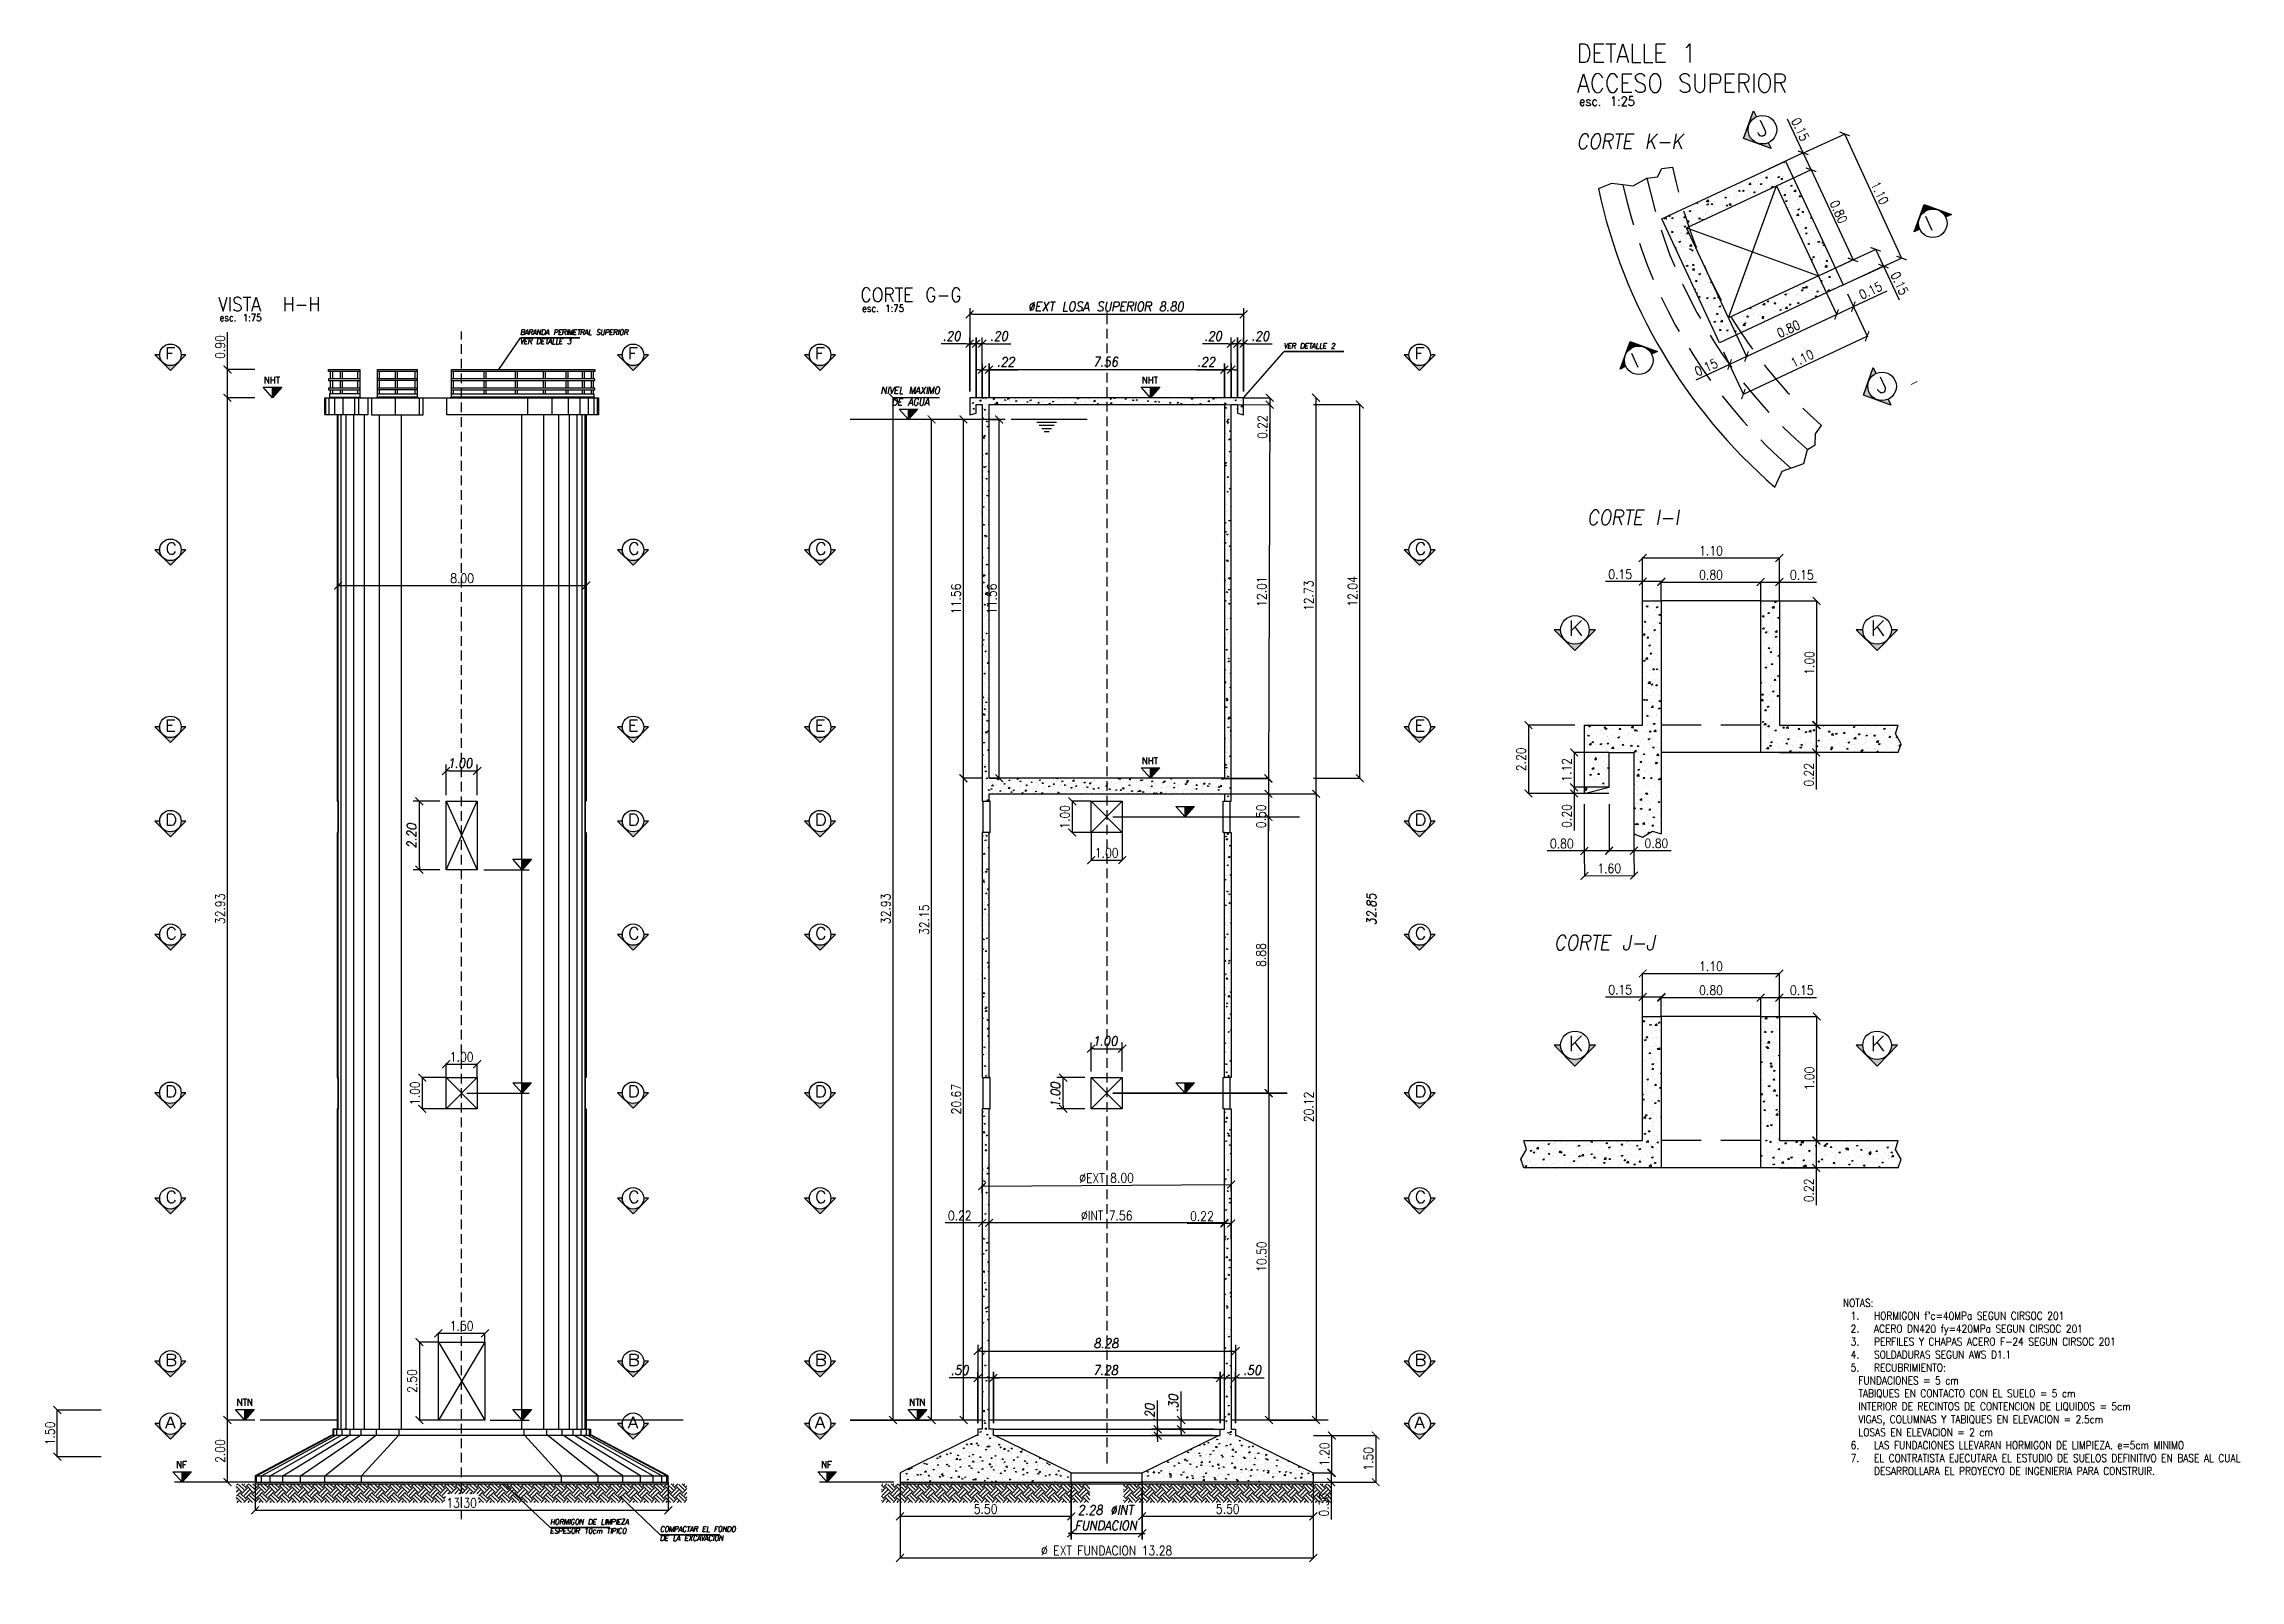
# Model space of a CAD drawing. Extents: x 93 to 1928, y 79 to 574.
# Drawn here: x 93 to 801, y 79 to 574 of the extents above; entities that cross this region are included whole.
import ezdxf

# ---------------------------------------------------------------- set-up
doc = ezdxf.new("R2010")
doc.units = 0
doc.header["$MEASUREMENT"] = 0
for name, color, linetype in [('Cotas', 1, 'Continuous'), ('PDF_00-COTAS-PARCIALES', 4, 'Continuous'), ('PDF_auxiliar', 1, 'Continuous'), ('PDF_CORTES', 6, 'Continuous'), ('PDF_CORTES-50', 6, 'Continuous'), ('PDF_encofrado', 4, 'Continuous'), ('PDF_HATCH', 1, 'Continuous'), ('PDF_LINEAS-POS-ARMADURA', 4, 'Continuous'), ('PDF_PEFILES', 3, 'Continuous'), ('PDF_perfiles', 3, 'Continuous'), ('Texto', 2, 'Continuous')]:
    doc.layers.add(name, color=color, linetype=linetype)
doc.layers.add('PDF_0', color=7, linetype='Continuous', true_color=0x7fbfff)
doc.styles.add('ROMANS', font='ROMANS.SHX', dxfattribs={"width": 0.85})
doc.dimstyles.new('1.10', dxfattribs={"dimtxt": 3, "dimasz": 2.5, "dimexe": 0.18, "dimexo": 0.0625, "dimgap": 0.85, "dimtad": 1, "dimlfac": 0.1, "dimzin": 0, "dimdsep": 46, "dimtxsty": 'ROMANS', "dimblk": 'ARCHTICK', "dimcen": 0.09, "dimclrd": 256, "dimclre": 256, "dimclrt": 2, "dimadec": 0, "dimazin": 0, "dimtfac": 1, "dimtofl": 0, "dimtmove": 0, "dimatfit": 3, "dimfxl": 15, "dimfxlon": 1, "dimtolj": 1, "dimtzin": 0, "dimarcsym": 0})

msp = doc.modelspace()

# ---------------------------------------------------------------- texts
at = {"layer": 'Texto', "insert": (668.37, 169.869), "char_height": 2.5, "attachment_point": 1, "style": 'ROMANS'}
msp.add_mtext_dynamic_manual_height_columns("\\pxi1.74314;NOTAS:\\P\\pi-3,l5.74314,t5.74314;1.^IHORMIGON f'c=40MPa SEGUN CIRSOC 201\\P2.^IACERO DN420 fy=420MPa SEGUN CIRSOC 201\\P3.^IPERFILES Y CHAPAS ACERO F-24 SEGUN CIRSOC 201\\P4.^ISOLDADURAS SEGUN AWS D1.1\\P5.^IRECUBRIMIENTO:\\P\\pi-5,l8.74314,t8.74314;FUNDACIONES = 5 cm\\PTABIQUES EN CONTACTO CON EL SUELO = 5 cm\\PINTERIOR DE RECINTOS DE CONTENCION DE LIQUIDOS = 5cm\\PVIGAS, COLUMNAS Y TABIQUES EN ELEVACION = 2.5cm\\PLOSAS EN ELEVACION = 2 cm\\P\\pi-3,l5.74314,t5.74314;6.^ILAS FUNDACIONES LLEVARAN HORMIGON DE LIMPIEZA. e=5cm MINIMO\\P7.^IEL CONTRATISTA EJECUTARA EL ESTUDIO DE SUELOS DEFINITIVO EN BASE AL CUAL DESARROLLARA EL PROYECYO DE INGENIERIA PARA CONSTRUIR.", width=162.82208, gutter_width=1, heights=[77.783], dxfattribs=at)

# ---------------------------------------------------------------- blocks, each defined once
blk = doc.blocks.new('_ArchTick')
at = {"color": 0, "linetype": 'ByBlock', "const_width": 0.15}
blk.add_lwpolyline([(-0.5, -0.5), (0.5, 0.5)], dxfattribs=at)
blk = doc.blocks.new('*D4')
at = {"layer": 'Cotas', "lineweight": -2, "transparency": 16777216}
for p, q in [((111.7, 134.08), (97.4, 134.08)), ((97.58, 119.07), (97.58, 134.08)), ((111.7, 119.07), (97.4, 119.07))]:
    blk.add_line(p, q, dxfattribs=at)
at = {"layer": 'Defpoints', "color": 0, "transparency": 16777216}
for p in [(97.58, 134.08), (111.76, 134.08), (111.76, 119.07)]:
    blk.add_point(p, dxfattribs=at)
at = {"layer": 'Cotas', "lineweight": -2, "transparency": 16777216, "xscale": 2.5, "yscale": 2.5, "zscale": 2.5}
for p, rotation in [((97.58, 134.08), 90), ((97.58, 119.07), 270)]:
    blk.add_blockref('_ArchTick', p, dxfattribs=dict(at, rotation=rotation))
at = {"layer": 'Cotas', "color": 2, "transparency": 16777216, "insert": (95.23, 126.57), "char_height": 3, "attachment_point": 5, "rotation": 90, "style": 'ROMANS'}
blk.add_mtext('\\A1;1.50', dxfattribs=at)
blk = doc.blocks.new('*D5')
at = {"layer": 'Cotas', "lineweight": -2, "transparency": 16777216}
for p, q in [((161.2, 130.89), (152.19, 130.89)), ((152.37, 110.86), (152.37, 130.89)), ((161.2, 110.86), (152.19, 110.86))]:
    blk.add_line(p, q, dxfattribs=at)
at = {"layer": 'Defpoints', "color": 0, "transparency": 16777216}
for p in [(152.37, 130.89), (161.26, 130.89), (161.26, 110.86)]:
    blk.add_point(p, dxfattribs=at)
at = {"layer": 'Cotas', "lineweight": -2, "transparency": 16777216, "xscale": 2.5, "yscale": 2.5, "zscale": 2.5}
for p, rotation in [((152.37, 130.89), 90), ((152.37, 110.86), 270)]:
    blk.add_blockref('_ArchTick', p, dxfattribs=dict(at, rotation=rotation))
at = {"layer": 'Cotas', "color": 2, "transparency": 16777216, "insert": (150.02, 120.88), "char_height": 3, "attachment_point": 5, "rotation": 90, "style": 'ROMANS'}
blk.add_mtext('\\A1;2.00', dxfattribs=at)
blk = doc.blocks.new('*D6')
at = {"layer": 'Cotas', "lineweight": -2, "transparency": 16777216}
for p, q in [((161.2, 460.15), (152.19, 460.15)), ((152.37, 130.89), (152.37, 460.15)), ((161.2, 130.89), (152.19, 130.89))]:
    blk.add_line(p, q, dxfattribs=at)
at = {"layer": 'Defpoints', "color": 0, "transparency": 16777216}
for p in [(152.37, 460.15), (161.26, 460.15), (161.26, 130.89)]:
    blk.add_point(p, dxfattribs=at)
at = {"layer": 'Cotas', "lineweight": -2, "transparency": 16777216, "xscale": 2.5, "yscale": 2.5, "zscale": 2.5}
for p, rotation in [((152.37, 460.15), 90), ((152.37, 130.89), 270)]:
    blk.add_blockref('_ArchTick', p, dxfattribs=dict(at, rotation=rotation))
at = {"layer": 'Cotas', "color": 2, "transparency": 16777216, "insert": (150.02, 295.52), "char_height": 3, "attachment_point": 5, "rotation": 90, "style": 'ROMANS'}
blk.add_mtext('\\A1;32.93', dxfattribs=at)
blk = doc.blocks.new('*D7')
at = {"layer": 'Cotas', "lineweight": -2, "transparency": 16777216}
for p, q in [((152.37, 469.22), (152.37, 481.2)), ((161.17, 469.22), (152.19, 469.22)), ((152.37, 460.15), (152.37, 469.22)), ((161.17, 460.15), (152.19, 460.15))]:
    blk.add_line(p, q, dxfattribs=at)
at = {"layer": 'Defpoints', "color": 0, "transparency": 16777216}
for p in [(152.37, 469.22), (161.24, 469.22), (161.24, 460.15)]:
    blk.add_point(p, dxfattribs=at)
at = {"layer": 'Cotas', "lineweight": -2, "transparency": 16777216, "xscale": 2.5, "yscale": 2.5, "zscale": 2.5}
for p, rotation in [((152.37, 469.22), 90), ((152.37, 460.15), 270)]:
    blk.add_blockref('_ArchTick', p, dxfattribs=dict(at, rotation=rotation))
at = {"layer": 'Cotas', "color": 2, "transparency": 16777216, "insert": (150.02, 476.46), "char_height": 3, "attachment_point": 5, "rotation": 90, "style": 'ROMANS'}
blk.add_mtext('\\A1;0.90', dxfattribs=at)
blk = doc.blocks.new('*D8')
at = {"layer": 'Cotas', "lineweight": -2, "transparency": 16777216}
for p, q in [((188.03, 399.64), (188.03, 399.82)), ((188.03, 399.64), (267.93, 399.64)), ((267.93, 399.64), (267.93, 399.82))]:
    blk.add_line(p, q, dxfattribs=at)
at = {"layer": 'Defpoints', "color": 0, "transparency": 16777216}
for p in [(188.03, 399.64), (267.93, 399.64), (267.93, 399.64)]:
    blk.add_point(p, dxfattribs=at)
at = {"layer": 'Cotas', "lineweight": -2, "transparency": 16777216, "xscale": 2.5, "yscale": 2.5, "zscale": 2.5, "rotation": 180}
blk.add_blockref('_ArchTick', (188.03, 399.64), dxfattribs=at)
at = {"layer": 'Cotas', "lineweight": -2, "transparency": 16777216, "xscale": 2.5, "yscale": 2.5, "zscale": 2.5}
blk.add_blockref('_ArchTick', (267.93, 399.64), dxfattribs=at)
at = {"layer": 'Cotas', "color": 2, "transparency": 16777216, "insert": (227.98, 401.99), "char_height": 3, "attachment_point": 5, "style": 'ROMANS'}
blk.add_mtext('\\A1;8.00', dxfattribs=at)
blk = doc.blocks.new('*D9')
at = {"layer": 'Cotas', "lineweight": -2, "transparency": 16777216}
for p, q in [((222.76, 241.15), (214.94, 241.15)), ((215.12, 241.15), (215.12, 231.12)), ((222.76, 231.12), (214.94, 231.12))]:
    blk.add_line(p, q, dxfattribs=at)
at = {"layer": 'Defpoints', "color": 0, "transparency": 16777216}
for p in [(222.82, 241.15), (215.12, 231.12), (222.82, 231.12)]:
    blk.add_point(p, dxfattribs=at)
at = {"layer": 'Cotas', "lineweight": -2, "transparency": 16777216, "xscale": 2.5, "yscale": 2.5, "zscale": 2.5}
for p, rotation in [((215.12, 241.15), 90), ((215.12, 231.12), 270)]:
    blk.add_blockref('_ArchTick', p, dxfattribs=dict(at, rotation=rotation))
at = {"layer": 'Cotas', "color": 2, "transparency": 16777216, "insert": (212.77, 236.14), "char_height": 3, "attachment_point": 5, "rotation": 90, "style": 'ROMANS'}
blk.add_mtext('\\A1;1.00', dxfattribs=at)
blk = doc.blocks.new('*D10')
at = {"layer": 'Cotas', "lineweight": -2, "transparency": 16777216}
for p, q in [((222.82, 241.21), (222.82, 245.67)), ((222.82, 245.49), (232.85, 245.49)), ((232.85, 241.21), (232.85, 245.67))]:
    blk.add_line(p, q, dxfattribs=at)
at = {"layer": 'Defpoints', "color": 0, "transparency": 16777216}
for p in [(222.82, 241.15), (232.85, 245.49), (232.85, 241.15)]:
    blk.add_point(p, dxfattribs=at)
at = {"layer": 'Cotas', "lineweight": -2, "transparency": 16777216, "xscale": 2.5, "yscale": 2.5, "zscale": 2.5, "rotation": 180}
blk.add_blockref('_ArchTick', (222.82, 245.49), dxfattribs=at)
at = {"layer": 'Cotas', "lineweight": -2, "transparency": 16777216, "xscale": 2.5, "yscale": 2.5, "zscale": 2.5}
blk.add_blockref('_ArchTick', (232.85, 245.49), dxfattribs=at)
at = {"layer": 'Cotas', "color": 2, "transparency": 16777216, "insert": (227.84, 247.84), "char_height": 3, "attachment_point": 5, "style": 'ROMANS'}
blk.add_mtext('\\A1;1.00', dxfattribs=at)
blk = doc.blocks.new('*D11')
at = {"layer": 'Cotas', "lineweight": -2, "transparency": 16777216}
for p, q in [((220.24, 155.97), (214.04, 155.97)), ((214.22, 155.97), (214.22, 130.89)), ((220.24, 130.89), (214.04, 130.89))]:
    blk.add_line(p, q, dxfattribs=at)
at = {"layer": 'Defpoints', "color": 0, "transparency": 16777216}
for p in [(220.31, 155.97), (214.22, 130.89), (220.31, 130.89)]:
    blk.add_point(p, dxfattribs=at)
at = {"layer": 'Cotas', "lineweight": -2, "transparency": 16777216, "xscale": 2.5, "yscale": 2.5, "zscale": 2.5}
for p, rotation in [((214.22, 155.97), 90), ((214.22, 130.89), 270)]:
    blk.add_blockref('_ArchTick', p, dxfattribs=dict(at, rotation=rotation))
at = {"layer": 'Cotas', "color": 2, "transparency": 16777216, "insert": (211.87, 143.43), "char_height": 3, "attachment_point": 5, "rotation": 90, "style": 'ROMANS'}
blk.add_mtext('\\A1;2.50', dxfattribs=at)
blk = doc.blocks.new('*D12')
at = {"layer": 'Cotas', "lineweight": -2, "transparency": 16777216}
for p, q in [((220.31, 156.03), (220.31, 159.01)), ((220.31, 158.83), (235.33, 158.83)), ((235.33, 156.03), (235.33, 159.01))]:
    blk.add_line(p, q, dxfattribs=at)
at = {"layer": 'Defpoints', "color": 0, "transparency": 16777216}
for p in [(220.31, 155.97), (235.33, 158.83), (235.33, 155.97)]:
    blk.add_point(p, dxfattribs=at)
at = {"layer": 'Cotas', "lineweight": -2, "transparency": 16777216, "xscale": 2.5, "yscale": 2.5, "zscale": 2.5, "rotation": 180}
blk.add_blockref('_ArchTick', (220.31, 158.83), dxfattribs=at)
at = {"layer": 'Cotas', "lineweight": -2, "transparency": 16777216, "xscale": 2.5, "yscale": 2.5, "zscale": 2.5}
blk.add_blockref('_ArchTick', (235.33, 158.83), dxfattribs=at)
at = {"layer": 'Cotas', "color": 2, "transparency": 16777216, "insert": (227.82, 161.18), "char_height": 3, "attachment_point": 5, "style": 'ROMANS'}
blk.add_mtext('\\A1;1.50', dxfattribs=at)
blk = doc.blocks.new('*D13')
at = {"layer": 'Cotas', "lineweight": -2, "transparency": 16777216}
for p, q in [((161.26, 110.8), (161.26, 101.65)), ((294.38, 110.8), (294.38, 101.65)), ((161.26, 101.83), (294.38, 101.83))]:
    blk.add_line(p, q, dxfattribs=at)
at = {"layer": 'Defpoints', "color": 0, "transparency": 16777216}
for p in [(161.26, 110.86), (294.38, 110.86), (294.38, 101.83)]:
    blk.add_point(p, dxfattribs=at)
at = {"layer": 'Cotas', "lineweight": -2, "transparency": 16777216, "xscale": 2.5, "yscale": 2.5, "zscale": 2.5, "rotation": 180}
blk.add_blockref('_ArchTick', (161.26, 101.83), dxfattribs=at)
at = {"layer": 'Cotas', "lineweight": -2, "transparency": 16777216, "xscale": 2.5, "yscale": 2.5, "zscale": 2.5}
blk.add_blockref('_ArchTick', (294.38, 101.83), dxfattribs=at)
at = {"layer": 'Cotas', "color": 2, "transparency": 16777216, "insert": (227.82, 104.18), "char_height": 3, "attachment_point": 5, "style": 'ROMANS'}
blk.add_mtext('\\A1;13.30', dxfattribs=at)
blk = doc.blocks.new('*D14')
at = {"layer": 'Cotas', "lineweight": -2, "transparency": 16777216}
for p, q in [((369.02, 110.8), (369.02, 99.69)), ((424.16, 110.8), (424.16, 99.69)), ((369.02, 99.87), (424.16, 99.87))]:
    blk.add_line(p, q, dxfattribs=at)
at = {"layer": 'Defpoints', "color": 0, "transparency": 16777216}
for p in [(369.02, 110.86), (424.16, 110.86), (424.16, 99.87)]:
    blk.add_point(p, dxfattribs=at)
at = {"layer": 'Cotas', "lineweight": -2, "transparency": 16777216, "xscale": 2.5, "yscale": 2.5, "zscale": 2.5, "rotation": 180}
blk.add_blockref('_ArchTick', (369.02, 99.87), dxfattribs=at)
at = {"layer": 'Cotas', "lineweight": -2, "transparency": 16777216, "xscale": 2.5, "yscale": 2.5, "zscale": 2.5}
blk.add_blockref('_ArchTick', (424.16, 99.87), dxfattribs=at)
at = {"layer": 'Cotas', "color": 2, "transparency": 16777216, "insert": (396.59, 102.22), "char_height": 3, "attachment_point": 5, "style": 'ROMANS'}
blk.add_mtext('\\A1;5.50', dxfattribs=at)
blk = doc.blocks.new('*D15')
at = {"layer": 'Cotas', "lineweight": -2, "transparency": 16777216}
for p, q in [((447.01, 110.8), (447.01, 99.69)), ((502.14, 110.8), (502.14, 99.69)), ((447.01, 99.87), (502.14, 99.87))]:
    blk.add_line(p, q, dxfattribs=at)
at = {"layer": 'Defpoints', "color": 0, "transparency": 16777216}
for p in [(447.01, 110.86), (502.14, 110.86), (502.14, 99.87)]:
    blk.add_point(p, dxfattribs=at)
at = {"layer": 'Cotas', "lineweight": -2, "transparency": 16777216, "xscale": 2.5, "yscale": 2.5, "zscale": 2.5, "rotation": 180}
blk.add_blockref('_ArchTick', (447.01, 99.87), dxfattribs=at)
at = {"layer": 'Cotas', "lineweight": -2, "transparency": 16777216, "xscale": 2.5, "yscale": 2.5, "zscale": 2.5}
blk.add_blockref('_ArchTick', (502.14, 99.87), dxfattribs=at)
at = {"layer": 'Cotas', "color": 2, "transparency": 16777216, "insert": (474.58, 102.22), "char_height": 3, "attachment_point": 5, "style": 'ROMANS'}
blk.add_mtext('\\A1;5.50', dxfattribs=at)
blk = doc.blocks.new('*D16')
at = {"layer": 'Cotas', "lineweight": -2, "transparency": 16777216}
for p, q in [((369.02, 101.47), (369.02, 86.29)), ((502.14, 101.47), (502.14, 86.29)), ((369.02, 86.47), (502.14, 86.47))]:
    blk.add_line(p, q, dxfattribs=at)
at = {"layer": 'Defpoints', "color": 0, "transparency": 16777216}
for p in [(369.02, 110.86), (502.14, 110.86), (502.14, 86.47)]:
    blk.add_point(p, dxfattribs=at)
at = {"layer": 'Cotas', "lineweight": -2, "transparency": 16777216, "xscale": 2.5, "yscale": 2.5, "zscale": 2.5, "rotation": 180}
blk.add_blockref('_ArchTick', (369.02, 86.47), dxfattribs=at)
at = {"layer": 'Cotas', "lineweight": -2, "transparency": 16777216, "xscale": 2.5, "yscale": 2.5, "zscale": 2.5}
blk.add_blockref('_ArchTick', (502.14, 86.47), dxfattribs=at)
at = {"layer": 'Cotas', "color": 2, "transparency": 16777216, "insert": (435.58, 88.82), "char_height": 3, "attachment_point": 5, "style": 'ROMANS'}
blk.add_mtext('\\A1;Ø EXT FUNDACION 13.28', dxfattribs=at)
blk = doc.blocks.new('*D17')
at = {"layer": 'Cotas', "lineweight": -2, "transparency": 16777216}
for p, q in [((502.21, 113.86), (508.09, 113.86)), ((507.91, 113.86), (507.91, 110.86)), ((502.21, 110.86), (508.09, 110.86)), ((507.91, 110.86), (507.91, 98.89))]:
    blk.add_line(p, q, dxfattribs=at)
at = {"layer": 'Defpoints', "color": 0, "transparency": 16777216}
for p in [(502.14, 113.86), (502.14, 110.86), (507.91, 110.86)]:
    blk.add_point(p, dxfattribs=at)
at = {"layer": 'Cotas', "lineweight": -2, "transparency": 16777216, "xscale": 2.5, "yscale": 2.5, "zscale": 2.5}
for p, rotation in [((507.91, 113.86), 90), ((507.91, 110.86), 270)]:
    blk.add_blockref('_ArchTick', p, dxfattribs=dict(at, rotation=rotation))
at = {"layer": 'Cotas', "color": 2, "transparency": 16777216, "insert": (505.56, 103.63), "char_height": 3, "attachment_point": 5, "rotation": 90, "style": 'ROMANS'}
blk.add_mtext('\\A1;0.30', dxfattribs=at)
blk = doc.blocks.new('*D18')
at = {"layer": 'Cotas', "lineweight": -2, "transparency": 16777216}
for p, q in [((502.21, 125.89), (508.27, 125.89)), ((508.09, 113.86), (508.09, 125.89)), ((502.21, 113.86), (508.27, 113.86))]:
    blk.add_line(p, q, dxfattribs=at)
at = {"layer": 'Defpoints', "color": 0, "transparency": 16777216}
for p in [(502.14, 125.89), (508.09, 125.89), (502.14, 113.86)]:
    blk.add_point(p, dxfattribs=at)
at = {"layer": 'Cotas', "lineweight": -2, "transparency": 16777216, "xscale": 2.5, "yscale": 2.5, "zscale": 2.5}
for p, rotation in [((508.09, 125.89), 90), ((508.09, 113.86), 270)]:
    blk.add_blockref('_ArchTick', p, dxfattribs=dict(at, rotation=rotation))
at = {"layer": 'Cotas', "color": 2, "transparency": 16777216, "insert": (505.74, 119.87), "char_height": 3, "attachment_point": 5, "rotation": 90, "style": 'ROMANS'}
blk.add_mtext('\\A1;1.20', dxfattribs=at)
blk = doc.blocks.new('*D19')
at = {"layer": 'Cotas', "lineweight": -2, "transparency": 16777216}
for p, q in [((507.24, 125.89), (522.42, 125.89)), ((522.24, 125.89), (522.24, 110.86)), ((507.24, 110.86), (522.42, 110.86))]:
    blk.add_line(p, q, dxfattribs=at)
at = {"layer": 'Defpoints', "color": 0, "transparency": 16777216}
for p in [(477.6, 125.89), (477.6, 110.86), (522.24, 110.86)]:
    blk.add_point(p, dxfattribs=at)
at = {"layer": 'Cotas', "lineweight": -2, "transparency": 16777216, "xscale": 2.5, "yscale": 2.5, "zscale": 2.5}
for p, rotation in [((522.24, 125.89), 90), ((522.24, 110.86), 270)]:
    blk.add_blockref('_ArchTick', p, dxfattribs=dict(at, rotation=rotation))
at = {"layer": 'Cotas', "color": 2, "transparency": 16777216, "insert": (519.89, 118.38), "char_height": 3, "attachment_point": 5, "rotation": 90, "style": 'ROMANS'}
blk.add_mtext('\\A1;1.50', dxfattribs=at)
blk = doc.blocks.new('*D20')
at = {"layer": 'Cotas', "lineweight": -2, "transparency": 16777216}
for p, q in [((394.19, 453.15), (379.01, 453.15)), ((379.19, 130.89), (379.19, 453.15)), ((394.19, 130.89), (379.01, 130.89))]:
    blk.add_line(p, q, dxfattribs=at)
at = {"layer": 'Defpoints', "color": 0, "transparency": 16777216}
for p in [(379.19, 453.15), (395.51, 453.15), (395.51, 130.89)]:
    blk.add_point(p, dxfattribs=at)
at = {"layer": 'Cotas', "lineweight": -2, "transparency": 16777216, "xscale": 2.5, "yscale": 2.5, "zscale": 2.5}
for p, rotation in [((379.19, 453.15), 90), ((379.19, 130.89), 270)]:
    blk.add_blockref('_ArchTick', p, dxfattribs=dict(at, rotation=rotation))
at = {"layer": 'Cotas', "color": 2, "transparency": 16777216, "insert": (376.84, 292.02), "char_height": 3, "attachment_point": 5, "rotation": 90, "style": 'ROMANS'}
blk.add_mtext('\\A1;32.15', dxfattribs=at)
blk = doc.blocks.new('*D21')
at = {"layer": 'Cotas', "lineweight": -2, "transparency": 16777216}
for p, q in [((430.52, 330.15), (424.32, 330.15)), ((424.5, 330.15), (424.5, 320.12)), ((430.52, 320.12), (424.32, 320.12))]:
    blk.add_line(p, q, dxfattribs=at)
at = {"layer": 'Defpoints', "color": 0, "transparency": 16777216}
for p in [(430.59, 330.15), (424.5, 320.12), (430.59, 320.12)]:
    blk.add_point(p, dxfattribs=at)
at = {"layer": 'Cotas', "lineweight": -2, "transparency": 16777216, "xscale": 2.5, "yscale": 2.5, "zscale": 2.5}
for p, rotation in [((424.5, 330.15), 90), ((424.5, 320.12), 270)]:
    blk.add_blockref('_ArchTick', p, dxfattribs=dict(at, rotation=rotation))
at = {"layer": 'Cotas', "color": 2, "transparency": 16777216, "insert": (422.15, 325.14), "char_height": 3, "attachment_point": 5, "rotation": 90, "style": 'ROMANS'}
blk.add_mtext('\\A1;1.00', dxfattribs=at)
blk = doc.blocks.new('*D22')
at = {"layer": 'Cotas', "lineweight": -2, "transparency": 16777216}
for p, q in [((430.59, 320.06), (430.59, 311.04)), ((440.61, 320.06), (440.61, 311.04)), ((430.59, 311.22), (440.61, 311.22))]:
    blk.add_line(p, q, dxfattribs=at)
at = {"layer": 'Defpoints', "color": 0, "transparency": 16777216}
for p in [(430.59, 320.12), (440.61, 320.12), (440.61, 311.22)]:
    blk.add_point(p, dxfattribs=at)
at = {"layer": 'Cotas', "lineweight": -2, "transparency": 16777216, "xscale": 2.5, "yscale": 2.5, "zscale": 2.5, "rotation": 180}
blk.add_blockref('_ArchTick', (430.59, 311.22), dxfattribs=at)
at = {"layer": 'Cotas', "lineweight": -2, "transparency": 16777216, "xscale": 2.5, "yscale": 2.5, "zscale": 2.5}
blk.add_blockref('_ArchTick', (440.61, 311.22), dxfattribs=at)
at = {"layer": 'Cotas', "color": 2, "transparency": 16777216, "insert": (435.6, 313.57), "char_height": 3, "attachment_point": 5, "style": 'ROMANS'}
blk.add_mtext('\\A1;1.00', dxfattribs=at)
blk = doc.blocks.new('*D23')
at = {"layer": 'Cotas', "lineweight": -2, "transparency": 16777216}
for p, q in [((473.56, 337.57), (487.85, 337.57)), ((473.56, 332.57), (487.85, 332.57)), ((487.67, 337.57), (487.67, 332.57)), ((487.67, 332.57), (487.67, 320.6))]:
    blk.add_line(p, q, dxfattribs=at)
at = {"layer": 'Defpoints', "color": 0, "transparency": 16777216}
for p in [(473.5, 337.57), (473.5, 332.57), (487.67, 332.57)]:
    blk.add_point(p, dxfattribs=at)
at = {"layer": 'Cotas', "lineweight": -2, "transparency": 16777216, "xscale": 2.5, "yscale": 2.5, "zscale": 2.5}
for p, rotation in [((487.67, 337.57), 90), ((487.67, 332.57), 270)]:
    blk.add_blockref('_ArchTick', p, dxfattribs=dict(at, rotation=rotation))
at = {"layer": 'Cotas', "color": 2, "transparency": 16777216, "insert": (485.32, 325.34), "char_height": 3, "attachment_point": 5, "rotation": 90, "style": 'ROMANS'}
blk.add_mtext('\\A1;0.50', dxfattribs=at)
blk = doc.blocks.new('*D24')
at = {"layer": 'Cotas', "lineweight": -2, "transparency": 16777216}
for p, q in [((472.67, 325.14), (487.85, 325.14)), ((487.67, 236.15), (487.67, 325.14)), ((472.67, 236.15), (487.85, 236.15))]:
    blk.add_line(p, q, dxfattribs=at)
at = {"layer": 'Defpoints', "color": 0, "transparency": 16777216}
for p in [(435.6, 325.14), (487.67, 325.14), (437.59, 236.15)]:
    blk.add_point(p, dxfattribs=at)
at = {"layer": 'Cotas', "lineweight": -2, "transparency": 16777216, "xscale": 2.5, "yscale": 2.5, "zscale": 2.5}
for p, rotation in [((487.67, 325.14), 90), ((487.67, 236.15), 270)]:
    blk.add_blockref('_ArchTick', p, dxfattribs=dict(at, rotation=rotation))
at = {"layer": 'Cotas', "color": 2, "transparency": 16777216, "insert": (485.32, 280.65), "char_height": 3, "attachment_point": 5, "rotation": 90, "style": 'ROMANS'}
blk.add_mtext('\\A1;8.88', dxfattribs=at)
blk = doc.blocks.new('*D25')
at = {"layer": 'Cotas', "lineweight": -2, "transparency": 16777216}
for p, q in [((487.85, 236.15), (488.03, 236.15)), ((487.85, 236.15), (487.85, 130.89)), ((497.66, 130.89), (487.67, 130.89))]:
    blk.add_line(p, q, dxfattribs=at)
at = {"layer": 'Defpoints', "color": 0, "transparency": 16777216}
for p in [(487.85, 236.15), (487.85, 130.89), (497.72, 130.89)]:
    blk.add_point(p, dxfattribs=at)
at = {"layer": 'Cotas', "lineweight": -2, "transparency": 16777216, "xscale": 2.5, "yscale": 2.5, "zscale": 2.5}
for p, rotation in [((487.85, 236.15), 90), ((487.85, 130.89), 270)]:
    blk.add_blockref('_ArchTick', p, dxfattribs=dict(at, rotation=rotation))
at = {"layer": 'Cotas', "color": 2, "transparency": 16777216, "insert": (485.5, 183.52), "char_height": 3, "attachment_point": 5, "rotation": 90, "style": 'ROMANS'}
blk.add_mtext('\\A1;10.50', dxfattribs=at)
blk = doc.blocks.new('*D26')
at = {"layer": 'Cotas', "lineweight": -2, "transparency": 16777216}
for p, q in [((473.56, 457.96), (488.29, 457.9)), ((488.11, 457.9), (487.67, 337.48)), ((473.11, 337.54), (487.85, 337.48))]:
    blk.add_line(p, q, dxfattribs=at)
at = {"layer": 'Defpoints', "color": 0, "transparency": 16777216}
for p in [(473.5, 457.96), (473.05, 337.54), (487.67, 337.48)]:
    blk.add_point(p, dxfattribs=at)
at = {"layer": 'Cotas', "lineweight": -2, "transparency": 16777216, "xscale": 2.5, "yscale": 2.5, "zscale": 2.5}
for p, rotation in [((488.11, 457.9), 89.78796266157545), ((487.67, 337.48), 269.7879626615754)]:
    blk.add_blockref('_ArchTick', p, dxfattribs=dict(at, rotation=rotation))
at = {"layer": 'Cotas', "color": 2, "transparency": 16777216, "insert": (485.54, 397.7), "char_height": 3, "attachment_point": 5, "rotation": 89.78796, "style": 'ROMANS'}
blk.add_mtext('\\A1;12.01', dxfattribs=at)
blk = doc.blocks.new('*D27')
at = {"layer": 'Cotas', "lineweight": -2, "transparency": 16777216}
for p, q in [((479.77, 460.15), (488.3, 460.12)), ((488.12, 460.12), (488.11, 457.9)), ((479.76, 457.93), (488.29, 457.9)), ((488.11, 457.9), (488.07, 445.93))]:
    blk.add_line(p, q, dxfattribs=at)
at = {"layer": 'Defpoints', "color": 0, "transparency": 16777216}
for p in [(479.7, 460.15), (479.69, 457.93), (488.11, 457.9)]:
    blk.add_point(p, dxfattribs=at)
at = {"layer": 'Cotas', "lineweight": -2, "transparency": 16777216, "xscale": 2.5, "yscale": 2.5, "zscale": 2.5}
for p, rotation in [((488.12, 460.12), 89.78796266157545), ((488.11, 457.9), 269.7879626615755)]:
    blk.add_blockref('_ArchTick', p, dxfattribs=dict(at, rotation=rotation))
at = {"layer": 'Cotas', "color": 2, "transparency": 16777216, "insert": (485.74, 450.67), "char_height": 3, "attachment_point": 5, "rotation": 89.78796, "style": 'ROMANS'}
blk.add_mtext('\\A1;0.22', dxfattribs=at)
blk = doc.blocks.new('*D28')
at = {"layer": 'Cotas', "lineweight": -2, "transparency": 16777216}
for p, q in [((488.03, 332.57), (503.21, 332.57)), ((503.03, 332.57), (503.03, 130.89)), ((488.03, 130.89), (503.21, 130.89))]:
    blk.add_line(p, q, dxfattribs=at)
at = {"layer": 'Defpoints', "color": 0, "transparency": 16777216}
for p in [(487.67, 332.57), (487.67, 130.89), (503.03, 130.89)]:
    blk.add_point(p, dxfattribs=at)
at = {"layer": 'Cotas', "lineweight": -2, "transparency": 16777216, "xscale": 2.5, "yscale": 2.5, "zscale": 2.5}
for p, rotation in [((503.03, 332.57), 90), ((503.03, 130.89), 270)]:
    blk.add_blockref('_ArchTick', p, dxfattribs=dict(at, rotation=rotation))
at = {"layer": 'Cotas', "color": 2, "transparency": 16777216, "insert": (500.68, 231.73), "char_height": 3, "attachment_point": 5, "rotation": 90, "style": 'ROMANS'}
blk.add_mtext('\\A1;20.12', dxfattribs=at)
blk = doc.blocks.new('*D29')
at = {"layer": 'Cotas', "lineweight": -2, "transparency": 16777216}
for p, q in [((473.5, 194.19), (461.52, 194.19)), ((473.5, 189.14), (473.5, 194.37)), ((475.69, 194.19), (473.5, 194.19)), ((475.69, 189.1), (475.69, 194.37))]:
    blk.add_line(p, q, dxfattribs=at)
at = {"layer": 'Defpoints', "color": 0, "transparency": 16777216}
for p in [(473.5, 194.19), (473.5, 189.07), (475.69, 189.04)]:
    blk.add_point(p, dxfattribs=at)
at = {"layer": 'Cotas', "lineweight": -2, "transparency": 16777216, "xscale": 2.5, "yscale": 2.5, "zscale": 2.5, "rotation": 180}
blk.add_blockref('_ArchTick', (473.5, 194.19), dxfattribs=at)
at = {"layer": 'Cotas', "lineweight": -2, "transparency": 16777216, "xscale": 2.5, "yscale": 2.5, "zscale": 2.5}
blk.add_blockref('_ArchTick', (475.69, 194.19), dxfattribs=at)
at = {"layer": 'Cotas', "color": 2, "transparency": 16777216, "insert": (466.26, 196.54), "char_height": 3, "attachment_point": 5, "style": 'ROMANS'}
blk.add_mtext('\\A1;0.22', dxfattribs=at)
blk = doc.blocks.new('*D30')
at = {"layer": 'Cotas', "lineweight": -2, "transparency": 16777216}
for p, q in [((397.7, 194.25), (397.7, 194.55)), ((473.5, 194.37), (397.7, 194.37)), ((473.5, 194.25), (473.5, 194.55))]:
    blk.add_line(p, q, dxfattribs=at)
at = {"layer": 'Defpoints', "color": 0, "transparency": 16777216}
for p in [(397.7, 194.37), (397.7, 194.19), (473.5, 194.19)]:
    blk.add_point(p, dxfattribs=at)
at = {"layer": 'Cotas', "lineweight": -2, "transparency": 16777216, "xscale": 2.5, "yscale": 2.5, "zscale": 2.5, "rotation": 180}
blk.add_blockref('_ArchTick', (397.7, 194.37), dxfattribs=at)
at = {"layer": 'Cotas', "lineweight": -2, "transparency": 16777216, "xscale": 2.5, "yscale": 2.5, "zscale": 2.5}
blk.add_blockref('_ArchTick', (473.5, 194.37), dxfattribs=at)
at = {"layer": 'Cotas', "color": 2, "transparency": 16777216, "insert": (435.6, 196.72), "char_height": 3, "attachment_point": 5, "style": 'ROMANS'}
blk.add_mtext('\\A1;ØINT 7.56', dxfattribs=at)
blk = doc.blocks.new('*D31')
at = {"layer": 'Cotas', "lineweight": -2, "transparency": 16777216}
for p, q in [((395.51, 194.37), (383.54, 194.37)), ((395.51, 194.37), (395.51, 194.55)), ((397.7, 194.37), (395.51, 194.37)), ((397.7, 194.37), (397.7, 194.55))]:
    blk.add_line(p, q, dxfattribs=at)
at = {"layer": 'Defpoints', "color": 0, "transparency": 16777216}
for p in [(395.51, 194.37), (395.51, 194.37), (397.7, 194.37)]:
    blk.add_point(p, dxfattribs=at)
at = {"layer": 'Cotas', "lineweight": -2, "transparency": 16777216, "xscale": 2.5, "yscale": 2.5, "zscale": 2.5, "rotation": 180}
blk.add_blockref('_ArchTick', (395.51, 194.37), dxfattribs=at)
at = {"layer": 'Cotas', "lineweight": -2, "transparency": 16777216, "xscale": 2.5, "yscale": 2.5, "zscale": 2.5}
blk.add_blockref('_ArchTick', (397.7, 194.37), dxfattribs=at)
at = {"layer": 'Cotas', "color": 2, "transparency": 16777216, "insert": (388.27, 196.72), "char_height": 3, "attachment_point": 5, "style": 'ROMANS'}
blk.add_mtext('\\A1;0.22', dxfattribs=at)
blk = doc.blocks.new('*D32')
at = {"layer": 'Cotas', "lineweight": -2, "transparency": 16777216}
for p, q in [((395.48, 206.23), (475.68, 206.76)), ((395.49, 203.93), (395.48, 206.41)), ((475.69, 204.47), (475.67, 206.94))]:
    blk.add_line(p, q, dxfattribs=at)
at = {"layer": 'Defpoints', "color": 0, "transparency": 16777216}
for p in [(475.68, 206.76), (395.49, 203.87), (475.69, 204.4)]:
    blk.add_point(p, dxfattribs=at)
at = {"layer": 'Cotas', "lineweight": -2, "transparency": 16777216, "xscale": 2.5, "yscale": 2.5, "zscale": 2.5}
for p, rotation in [((395.48, 206.23), 180.3823823446198), ((475.68, 206.76), 0.3823823446198228)]:
    blk.add_blockref('_ArchTick', p, dxfattribs=dict(at, rotation=rotation))
at = {"layer": 'Cotas', "color": 2, "transparency": 16777216, "insert": (435.56, 208.84), "char_height": 3, "attachment_point": 5, "rotation": 0.38238, "style": 'ROMANS'}
blk.add_mtext('\\A1;ØEXT 8.00', dxfattribs=at)
blk = doc.blocks.new('*D33')
at = {"layer": 'Cotas', "lineweight": -2, "transparency": 16777216}
for p, q in [((503.03, 460.15), (503.21, 460.15)), ((503.03, 332.57), (503.03, 460.15)), ((503.03, 332.57), (503.21, 332.57))]:
    blk.add_line(p, q, dxfattribs=at)
at = {"layer": 'Defpoints', "color": 0, "transparency": 16777216}
for p in [(503.03, 460.15), (503.03, 460.15), (503.03, 332.57)]:
    blk.add_point(p, dxfattribs=at)
at = {"layer": 'Cotas', "lineweight": -2, "transparency": 16777216, "xscale": 2.5, "yscale": 2.5, "zscale": 2.5}
for p, rotation in [((503.03, 460.15), 90), ((503.03, 332.57), 270)]:
    blk.add_blockref('_ArchTick', p, dxfattribs=dict(at, rotation=rotation))
at = {"layer": 'Cotas', "color": 2, "transparency": 16777216, "insert": (500.68, 396.36), "char_height": 3, "attachment_point": 5, "rotation": 90, "style": 'ROMANS'}
blk.add_mtext('\\A1;12.73', dxfattribs=at)
blk = doc.blocks.new('*D34')
at = {"layer": 'Cotas', "lineweight": -2, "transparency": 16777216}
for p, q in [((651.39, 528.38), (662.64, 533.63)), ((662.48, 533.55), (675.99, 504.53)), ((664.9, 499.37), (676.16, 504.61))]:
    blk.add_line(p, q, dxfattribs=at)
at = {"layer": 'Defpoints', "color": 0, "transparency": 16777216}
for p in [(651.33, 528.36), (675.99, 504.53), (664.84, 499.34)]:
    blk.add_point(p, dxfattribs=at)
at = {"layer": 'Cotas', "lineweight": -2, "transparency": 16777216, "xscale": 2.5, "yscale": 2.5, "zscale": 2.5}
for p, rotation in [((662.48, 533.55), 114.9710861809255), ((675.99, 504.53), 294.9710861809255)]:
    blk.add_blockref('_ArchTick', p, dxfattribs=dict(at, rotation=rotation))
at = {"layer": 'Cotas', "color": 2, "transparency": 16777216, "insert": (671.37, 520.03), "char_height": 3, "attachment_point": 5, "rotation": 294.97109, "style": 'ROMANS'}
blk.add_mtext('\\A1;0.80', dxfattribs=at)
blk = doc.blocks.new('*D35')
at = {"layer": 'Cotas', "lineweight": -2, "transparency": 16777216}
for p, q in [((664.89, 499.33), (670.75, 486.78)), ((635.9, 485.79), (641.77, 473.24)), ((641.69, 473.4), (670.68, 486.94))]:
    blk.add_line(p, q, dxfattribs=at)
at = {"layer": 'Defpoints', "color": 0, "transparency": 16777216}
for p in [(664.86, 499.39), (635.88, 485.85), (670.68, 486.94)]:
    blk.add_point(p, dxfattribs=at)
at = {"layer": 'Cotas', "lineweight": -2, "transparency": 16777216, "xscale": 2.5, "yscale": 2.5, "zscale": 2.5}
for p, rotation in [((670.68, 486.94), 25.03978431967648), ((641.69, 473.4), 205.0397843196765)]:
    blk.add_blockref('_ArchTick', p, dxfattribs=dict(at, rotation=rotation))
at = {"layer": 'Cotas', "color": 2, "transparency": 16777216, "insert": (655.19, 482.3), "char_height": 3, "attachment_point": 5, "rotation": 25.03978, "style": 'ROMANS'}
blk.add_mtext('\\A1;0.80', dxfattribs=at)
blk = doc.blocks.new('*D36')
at = {"layer": 'Cotas', "lineweight": -2, "transparency": 16777216}
for p, q in [((636.24, 470.86), (625.39, 465.79)), ((636.24, 470.86), (636.16, 471.02)), ((641.67, 473.39), (636.24, 470.86)), ((641.67, 473.39), (641.6, 473.56))]:
    blk.add_line(p, q, dxfattribs=at)
at = {"layer": 'Defpoints', "color": 0, "transparency": 16777216}
for p in [(636.24, 470.86), (636.25, 470.84), (641.68, 473.38)]:
    blk.add_point(p, dxfattribs=at)
at = {"layer": 'Cotas', "lineweight": -2, "transparency": 16777216, "xscale": 2.5, "yscale": 2.5, "zscale": 2.5}
for p, rotation in [((641.67, 473.39), 25.04110978245443), ((636.24, 470.86), 205.0411097824544)]:
    blk.add_blockref('_ArchTick', p, dxfattribs=dict(at, rotation=rotation))
at = {"layer": 'Cotas', "color": 2, "transparency": 16777216, "insert": (628.69, 469.92), "char_height": 3, "attachment_point": 5, "rotation": 25.04111, "style": 'ROMANS'}
blk.add_mtext('\\A1;0.15', dxfattribs=at)
blk = doc.blocks.new('*D37')
at = {"layer": 'Cotas', "lineweight": -2, "transparency": 16777216}
for p, q in [((670.68, 486.94), (676.1, 489.47)), ((676.1, 489.47), (676.03, 489.64)), ((676.1, 489.47), (686.95, 494.54)), ((670.68, 486.94), (670.6, 487.1))]:
    blk.add_line(p, q, dxfattribs=at)
at = {"layer": 'Defpoints', "color": 0, "transparency": 16777216}
for p in [(676.1, 489.47), (676.1, 489.47), (670.68, 486.94)]:
    blk.add_point(p, dxfattribs=at)
at = {"layer": 'Cotas', "lineweight": -2, "transparency": 16777216, "xscale": 2.5, "yscale": 2.5, "zscale": 2.5}
for p, rotation in [((670.68, 486.94), 205.0576154195293), ((676.1, 489.47), 25.05761541952934)]:
    blk.add_blockref('_ArchTick', p, dxfattribs=dict(at, rotation=rotation))
at = {"layer": 'Cotas', "color": 2, "transparency": 16777216, "insert": (681.66, 494.67), "char_height": 3, "attachment_point": 5, "rotation": 25.05762, "style": 'ROMANS'}
blk.add_mtext('\\A1;0.15', dxfattribs=at)
blk = doc.blocks.new('*D38')
at = {"layer": 'Cotas', "lineweight": -2, "transparency": 16777216}
for p, q in [((674.2, 493.55), (680.63, 479.8)), ((634.32, 474.92), (640.75, 461.17)), ((640.67, 461.33), (680.55, 479.96))]:
    blk.add_line(p, q, dxfattribs=at)
at = {"layer": 'Defpoints', "color": 0, "transparency": 16777216}
for p in [(672.84, 496.48), (632.96, 477.85), (680.55, 479.96)]:
    blk.add_point(p, dxfattribs=at)
at = {"layer": 'Cotas', "lineweight": -2, "transparency": 16777216, "xscale": 2.5, "yscale": 2.5, "zscale": 2.5}
for p, rotation in [((680.55, 479.96), 25.03686876358244), ((640.67, 461.33), 205.0368687635824)]:
    blk.add_blockref('_ArchTick', p, dxfattribs=dict(at, rotation=rotation))
at = {"layer": 'Cotas', "color": 2, "transparency": 16777216, "insert": (659.62, 472.78), "char_height": 3, "attachment_point": 5, "rotation": 25.03687, "style": 'ROMANS'}
blk.add_mtext('\\A1;1.10', dxfattribs=at)
blk = doc.blocks.new('*D39')
at = {"layer": 'Cotas', "lineweight": -2, "transparency": 16777216}
for p, q in [((659.93, 539.01), (654.86, 549.86)), ((648.84, 533.83), (660.09, 539.09)), ((662.48, 533.56), (659.93, 539.01)), ((651.39, 528.38), (662.64, 533.64))]:
    blk.add_line(p, q, dxfattribs=at)
at = {"layer": 'Defpoints', "color": 0, "transparency": 16777216}
for p in [(659.93, 539.01), (648.79, 533.81), (651.33, 528.36)]:
    blk.add_point(p, dxfattribs=at)
at = {"layer": 'Cotas', "lineweight": -2, "transparency": 16777216, "xscale": 2.5, "yscale": 2.5, "zscale": 2.5}
for p, rotation in [((659.93, 539.01), 115.0368687635823), ((662.48, 533.56), 295.0368687635823)]:
    blk.add_blockref('_ArchTick', p, dxfattribs=dict(at, rotation=rotation))
at = {"layer": 'Cotas', "color": 2, "transparency": 16777216, "insert": (659, 546.56), "char_height": 3, "attachment_point": 5, "rotation": 295.03687, "style": 'ROMANS'}
blk.add_mtext('\\A1;0.15', dxfattribs=at)
blk = doc.blocks.new('*D40')
at = {"layer": 'Cotas', "lineweight": -2, "transparency": 16777216}
for p, q in [((669.67, 501.6), (683.43, 508.02)), ((672.2, 496.18), (685.96, 502.6)), ((683.26, 507.94), (685.79, 502.53)), ((685.79, 502.53), (690.86, 491.68))]:
    blk.add_line(p, q, dxfattribs=at)
at = {"layer": 'Defpoints', "color": 0, "transparency": 16777216}
for p in [(685.79, 502.53), (664.84, 499.34), (667.37, 493.92)]:
    blk.add_point(p, dxfattribs=at)
at = {"layer": 'Cotas', "lineweight": -2, "transparency": 16777216, "xscale": 2.5, "yscale": 2.5, "zscale": 2.5}
for p, rotation in [((683.26, 507.94), 115.0368687635828), ((685.79, 502.53), 295.0368687635828)]:
    blk.add_blockref('_ArchTick', p, dxfattribs=dict(at, rotation=rotation))
at = {"layer": 'Cotas', "color": 2, "transparency": 16777216, "insert": (690.98, 496.97), "char_height": 3, "attachment_point": 5, "rotation": 295.03687, "style": 'ROMANS'}
blk.add_mtext('\\A1;0.15', dxfattribs=at)
blk = doc.blocks.new('*D41')
at = {"layer": 'Cotas', "lineweight": -2, "transparency": 16777216}
for p, q in [((659.64, 538.84), (673.44, 545.18)), ((673.27, 545.1), (691.65, 505.12)), ((678.02, 498.86), (691.81, 505.19))]:
    blk.add_line(p, q, dxfattribs=at)
at = {"layer": 'Defpoints', "color": 0, "transparency": 16777216}
for p in [(654.47, 536.46), (691.65, 505.12), (672.84, 496.48)]:
    blk.add_point(p, dxfattribs=at)
at = {"layer": 'Cotas', "lineweight": -2, "transparency": 16777216, "xscale": 2.5, "yscale": 2.5, "zscale": 2.5}
for p, rotation in [((673.27, 545.1), 114.6766717134878), ((691.65, 505.12), 294.6766717134878)]:
    blk.add_blockref('_ArchTick', p, dxfattribs=dict(at, rotation=rotation))
at = {"layer": 'Cotas', "color": 2, "transparency": 16777216, "insert": (684.6, 526.09), "char_height": 3, "attachment_point": 5, "rotation": 294.67667, "style": 'ROMANS'}
blk.add_mtext('\\A1;1.10', dxfattribs=at)
blk = doc.blocks.new('*D42')
at = {"layer": 'Cotas', "lineweight": -2, "transparency": 16777216}
for p, q in [((652.32, 220.89), (664.28, 220.89)), ((664.1, 220.89), (664.1, 212.09)), ((652.32, 212.09), (664.28, 212.09)), ((664.1, 212.09), (664.1, 200.12))]:
    blk.add_line(p, q, dxfattribs=at)
at = {"layer": 'Defpoints', "color": 0, "transparency": 16777216}
for p in [(652.26, 220.89), (652.26, 212.09), (664.1, 212.09)]:
    blk.add_point(p, dxfattribs=at)
at = {"layer": 'Cotas', "lineweight": -2, "transparency": 16777216, "xscale": 2.5, "yscale": 2.5, "zscale": 2.5}
for p, rotation in [((664.1, 220.89), 90), ((664.1, 212.09), 270)]:
    blk.add_blockref('_ArchTick', p, dxfattribs=dict(at, rotation=rotation))
at = {"layer": 'Cotas', "color": 2, "transparency": 16777216, "insert": (661.75, 204.85), "char_height": 3, "attachment_point": 5, "rotation": 90, "style": 'ROMANS'}
blk.add_mtext('\\A1;0.22', dxfattribs=at)
blk = doc.blocks.new('*D43')
at = {"layer": 'Cotas', "lineweight": -2, "transparency": 16777216}
for p, q in [((614.24, 260.93), (614.24, 267.11)), ((614.24, 266.93), (646.25, 266.93)), ((646.25, 260.93), (646.25, 267.11))]:
    blk.add_line(p, q, dxfattribs=at)
at = {"layer": 'Defpoints', "color": 0, "transparency": 16777216}
for p in [(646.25, 266.93), (614.24, 260.86), (646.25, 260.86)]:
    blk.add_point(p, dxfattribs=at)
at = {"layer": 'Cotas', "lineweight": -2, "transparency": 16777216, "xscale": 2.5, "yscale": 2.5, "zscale": 2.5, "rotation": 180}
blk.add_blockref('_ArchTick', (614.24, 266.93), dxfattribs=at)
at = {"layer": 'Cotas', "lineweight": -2, "transparency": 16777216, "xscale": 2.5, "yscale": 2.5, "zscale": 2.5}
blk.add_blockref('_ArchTick', (646.25, 266.93), dxfattribs=at)
at = {"layer": 'Cotas', "color": 2, "transparency": 16777216, "insert": (630.25, 269.28), "char_height": 3, "attachment_point": 5, "style": 'ROMANS'}
blk.add_mtext('\\A1;0.80', dxfattribs=at)
blk = doc.blocks.new('*D44')
at = {"layer": 'Cotas', "lineweight": -2, "transparency": 16777216}
for p, q in [((646.25, 260.93), (646.25, 267.11)), ((646.25, 266.93), (652.26, 266.93)), ((652.26, 260.93), (652.26, 267.11)), ((652.26, 266.93), (664.23, 266.93))]:
    blk.add_line(p, q, dxfattribs=at)
at = {"layer": 'Defpoints', "color": 0, "transparency": 16777216}
for p in [(652.26, 266.93), (646.25, 260.86), (652.26, 260.86)]:
    blk.add_point(p, dxfattribs=at)
at = {"layer": 'Cotas', "lineweight": -2, "transparency": 16777216, "xscale": 2.5, "yscale": 2.5, "zscale": 2.5, "rotation": 180}
blk.add_blockref('_ArchTick', (646.25, 266.93), dxfattribs=at)
at = {"layer": 'Cotas', "lineweight": -2, "transparency": 16777216, "xscale": 2.5, "yscale": 2.5, "zscale": 2.5}
blk.add_blockref('_ArchTick', (652.26, 266.93), dxfattribs=at)
at = {"layer": 'Cotas', "color": 2, "transparency": 16777216, "insert": (659.5, 269.28), "char_height": 3, "attachment_point": 5, "style": 'ROMANS'}
blk.add_mtext('\\A1;0.15', dxfattribs=at)
blk = doc.blocks.new('*D45')
at = {"layer": 'Cotas', "lineweight": -2, "transparency": 16777216}
for p, q in [((608.23, 267.11), (596.26, 267.11)), ((608.23, 260.93), (608.23, 267.29)), ((614.24, 267.11), (608.23, 267.11)), ((614.24, 260.93), (614.24, 267.29))]:
    blk.add_line(p, q, dxfattribs=at)
at = {"layer": 'Defpoints', "color": 0, "transparency": 16777216}
for p in [(608.23, 267.11), (608.23, 260.86), (614.24, 260.86)]:
    blk.add_point(p, dxfattribs=at)
at = {"layer": 'Cotas', "lineweight": -2, "transparency": 16777216, "xscale": 2.5, "yscale": 2.5, "zscale": 2.5, "rotation": 180}
blk.add_blockref('_ArchTick', (608.23, 267.11), dxfattribs=at)
at = {"layer": 'Cotas', "lineweight": -2, "transparency": 16777216, "xscale": 2.5, "yscale": 2.5, "zscale": 2.5}
blk.add_blockref('_ArchTick', (614.24, 267.11), dxfattribs=at)
at = {"layer": 'Cotas', "color": 2, "transparency": 16777216, "insert": (600.99, 269.46), "char_height": 3, "attachment_point": 5, "style": 'ROMANS'}
blk.add_mtext('\\A1;0.15', dxfattribs=at)
blk = doc.blocks.new('*D46')
at = {"layer": 'Cotas', "lineweight": -2, "transparency": 16777216}
for p, q in [((652.32, 260.86), (664.46, 260.86)), ((664.28, 260.86), (664.28, 220.89)), ((652.32, 220.89), (664.46, 220.89))]:
    blk.add_line(p, q, dxfattribs=at)
at = {"layer": 'Defpoints', "color": 0, "transparency": 16777216}
for p in [(652.26, 260.86), (652.26, 220.89), (664.28, 220.89)]:
    blk.add_point(p, dxfattribs=at)
at = {"layer": 'Cotas', "lineweight": -2, "transparency": 16777216, "xscale": 2.5, "yscale": 2.5, "zscale": 2.5}
for p, rotation in [((664.28, 260.86), 90), ((664.28, 220.89), 270)]:
    blk.add_blockref('_ArchTick', p, dxfattribs=dict(at, rotation=rotation))
at = {"layer": 'Cotas', "color": 2, "transparency": 16777216, "insert": (661.93, 240.88), "char_height": 3, "attachment_point": 5, "rotation": 90, "style": 'ROMANS'}
blk.add_mtext('\\A1;1.00', dxfattribs=at)
blk = doc.blocks.new('*D47')
at = {"layer": 'Cotas', "lineweight": -2, "transparency": 16777216}
for p, q in [((597.43, 329.27), (597.43, 314.09)), ((605.44, 329.27), (605.44, 314.09)), ((597.43, 314.27), (605.44, 314.27)), ((605.44, 314.27), (617.41, 314.27))]:
    blk.add_line(p, q, dxfattribs=at)
at = {"layer": 'Defpoints', "color": 0, "transparency": 16777216}
for p in [(597.43, 334.66), (605.44, 334.66), (605.44, 314.27)]:
    blk.add_point(p, dxfattribs=at)
at = {"layer": 'Cotas', "lineweight": -2, "transparency": 16777216, "xscale": 2.5, "yscale": 2.5, "zscale": 2.5, "rotation": 180}
blk.add_blockref('_ArchTick', (597.43, 314.27), dxfattribs=at)
at = {"layer": 'Cotas', "lineweight": -2, "transparency": 16777216, "xscale": 2.5, "yscale": 2.5, "zscale": 2.5}
blk.add_blockref('_ArchTick', (605.44, 314.27), dxfattribs=at)
at = {"layer": 'Cotas', "color": 2, "transparency": 16777216, "insert": (612.67, 316.62), "char_height": 3, "attachment_point": 5, "style": 'ROMANS'}
blk.add_mtext('\\A1;0.80', dxfattribs=at)
blk = doc.blocks.new('*D48')
at = {"layer": 'Cotas', "lineweight": -2, "transparency": 16777216}
for p, q in [((589.43, 329.18), (589.43, 314)), ((597.43, 329.18), (597.43, 314)), ((589.43, 314.18), (577.46, 314.18)), ((597.43, 314.18), (589.43, 314.18))]:
    blk.add_line(p, q, dxfattribs=at)
at = {"layer": 'Defpoints', "color": 0, "transparency": 16777216}
for p in [(589.43, 334.66), (597.43, 334.66), (597.43, 314.18)]:
    blk.add_point(p, dxfattribs=at)
at = {"layer": 'Cotas', "lineweight": -2, "transparency": 16777216, "xscale": 2.5, "yscale": 2.5, "zscale": 2.5, "rotation": 180}
blk.add_blockref('_ArchTick', (589.43, 314.18), dxfattribs=at)
at = {"layer": 'Cotas', "lineweight": -2, "transparency": 16777216, "xscale": 2.5, "yscale": 2.5, "zscale": 2.5}
blk.add_blockref('_ArchTick', (597.43, 314.18), dxfattribs=at)
at = {"layer": 'Cotas', "color": 2, "transparency": 16777216, "insert": (582.2, 316.53), "char_height": 3, "attachment_point": 5, "style": 'ROMANS'}
blk.add_mtext('\\A1;0.80', dxfattribs=at)
blk = doc.blocks.new('*D49')
at = {"layer": 'Cotas', "lineweight": -2, "transparency": 16777216}
for p, q in [((589.43, 314.12), (589.48, 305.96)), ((605.44, 314.21), (605.48, 306.05)), ((589.47, 306.14), (605.48, 306.23))]:
    blk.add_line(p, q, dxfattribs=at)
at = {"layer": 'Defpoints', "color": 0, "transparency": 16777216}
for p in [(589.43, 314.18), (605.44, 314.27), (605.48, 306.23)]:
    blk.add_point(p, dxfattribs=at)
at = {"layer": 'Cotas', "lineweight": -2, "transparency": 16777216, "xscale": 2.5, "yscale": 2.5, "zscale": 2.5}
for p, rotation in [((589.47, 306.14), 180.3080831974579), ((605.48, 306.23), 0.3080831974579143)]:
    blk.add_blockref('_ArchTick', p, dxfattribs=dict(at, rotation=rotation))
at = {"layer": 'Cotas', "color": 2, "transparency": 16777216, "insert": (597.46, 308.53), "char_height": 3, "attachment_point": 5, "rotation": 0.30808, "style": 'ROMANS'}
blk.add_mtext('\\A1;1.60', dxfattribs=at)
blk = doc.blocks.new('*D50')
at = {"layer": 'Cotas', "lineweight": -2, "transparency": 16777216}
for p, q in [((586.42, 354.69), (571.24, 354.69)), ((571.42, 354.69), (571.42, 332.67)), ((586.42, 332.67), (571.24, 332.67))]:
    blk.add_line(p, q, dxfattribs=at)
at = {"layer": 'Defpoints', "color": 0, "transparency": 16777216}
for p in [(589.43, 354.69), (571.42, 332.67), (589.43, 332.67)]:
    blk.add_point(p, dxfattribs=at)
at = {"layer": 'Cotas', "lineweight": -2, "transparency": 16777216, "xscale": 2.5, "yscale": 2.5, "zscale": 2.5}
for p, rotation in [((571.42, 354.69), 90), ((571.42, 332.67), 270)]:
    blk.add_blockref('_ArchTick', p, dxfattribs=dict(at, rotation=rotation))
at = {"layer": 'Cotas', "color": 2, "transparency": 16777216, "insert": (569.07, 343.68), "char_height": 3, "attachment_point": 5, "rotation": 90, "style": 'ROMANS'}
blk.add_mtext('\\A1;2.20', dxfattribs=at)
blk = doc.blocks.new('*D51')
at = {"layer": 'Cotas', "lineweight": -2, "transparency": 16777216}
for p, q in [((597.37, 345.88), (585.95, 345.88)), ((586.13, 345.88), (586.13, 334.66)), ((597.37, 334.66), (585.95, 334.66))]:
    blk.add_line(p, q, dxfattribs=at)
at = {"layer": 'Defpoints', "color": 0, "transparency": 16777216}
for p in [(597.43, 345.88), (586.13, 334.66), (597.43, 334.66)]:
    blk.add_point(p, dxfattribs=at)
at = {"layer": 'Cotas', "lineweight": -2, "transparency": 16777216, "xscale": 2.5, "yscale": 2.5, "zscale": 2.5}
for p, rotation in [((586.13, 345.88), 90), ((586.13, 334.66), 270)]:
    blk.add_blockref('_ArchTick', p, dxfattribs=dict(at, rotation=rotation))
at = {"layer": 'Cotas', "color": 2, "transparency": 16777216, "insert": (583.78, 340.27), "char_height": 3, "attachment_point": 5, "rotation": 90, "style": 'ROMANS'}
blk.add_mtext('\\A1;1.12', dxfattribs=at)
blk = doc.blocks.new('*D52')
at = {"layer": 'Cotas', "lineweight": -2, "transparency": 16777216}
for p, q in [((597.37, 334.66), (585.95, 334.66)), ((597.37, 332.67), (585.95, 332.67)), ((586.13, 334.66), (586.13, 332.67)), ((586.13, 332.67), (586.13, 320.7))]:
    blk.add_line(p, q, dxfattribs=at)
at = {"layer": 'Defpoints', "color": 0, "transparency": 16777216}
for p in [(586.13, 332.67), (597.43, 334.66), (597.43, 332.67)]:
    blk.add_point(p, dxfattribs=at)
at = {"layer": 'Cotas', "lineweight": -2, "transparency": 16777216, "xscale": 2.5, "yscale": 2.5, "zscale": 2.5}
for p, rotation in [((586.13, 334.66), 90), ((586.13, 332.67), 270)]:
    blk.add_blockref('_ArchTick', p, dxfattribs=dict(at, rotation=rotation))
at = {"layer": 'Cotas', "color": 2, "transparency": 16777216, "insert": (583.78, 325.43), "char_height": 3, "attachment_point": 5, "rotation": 90, "style": 'ROMANS'}
blk.add_mtext('\\A1;0.20', dxfattribs=at)
blk = doc.blocks.new('*D53')
at = {"layer": 'Cotas', "lineweight": -2, "transparency": 16777216}
for p, q in [((608.23, 260.93), (608.23, 274.87)), ((608.23, 274.69), (652.26, 274.69)), ((652.26, 260.93), (652.26, 274.87))]:
    blk.add_line(p, q, dxfattribs=at)
at = {"layer": 'Defpoints', "color": 0, "transparency": 16777216}
for p in [(652.26, 274.69), (608.23, 260.86), (652.26, 260.86)]:
    blk.add_point(p, dxfattribs=at)
at = {"layer": 'Cotas', "lineweight": -2, "transparency": 16777216, "xscale": 2.5, "yscale": 2.5, "zscale": 2.5, "rotation": 180}
blk.add_blockref('_ArchTick', (608.23, 274.69), dxfattribs=at)
at = {"layer": 'Cotas', "lineweight": -2, "transparency": 16777216, "xscale": 2.5, "yscale": 2.5, "zscale": 2.5}
blk.add_blockref('_ArchTick', (652.26, 274.69), dxfattribs=at)
at = {"layer": 'Cotas', "color": 2, "transparency": 16777216, "insert": (630.25, 277.04), "char_height": 3, "attachment_point": 5, "style": 'ROMANS'}
blk.add_mtext('\\A1;1.10', dxfattribs=at)
blk = doc.blocks.new('*D55')
at = {"layer": 'Cotas', "lineweight": -2, "transparency": 16777216}
for p, q in [((652.32, 354.73), (664.28, 354.73)), ((664.1, 354.73), (664.1, 345.92)), ((652.32, 345.92), (664.28, 345.92)), ((664.1, 345.92), (664.1, 333.95))]:
    blk.add_line(p, q, dxfattribs=at)
at = {"layer": 'Defpoints', "color": 0, "transparency": 16777216}
for p in [(652.26, 354.73), (652.26, 345.92), (664.1, 345.92)]:
    blk.add_point(p, dxfattribs=at)
at = {"layer": 'Cotas', "lineweight": -2, "transparency": 16777216, "xscale": 2.5, "yscale": 2.5, "zscale": 2.5}
for p, rotation in [((664.1, 354.73), 90), ((664.1, 345.92), 270)]:
    blk.add_blockref('_ArchTick', p, dxfattribs=dict(at, rotation=rotation))
at = {"layer": 'Cotas', "color": 2, "transparency": 16777216, "insert": (661.75, 338.69), "char_height": 3, "attachment_point": 5, "rotation": 90, "style": 'ROMANS'}
blk.add_mtext('\\A1;0.22', dxfattribs=at)
blk = doc.blocks.new('*D56')
at = {"layer": 'Cotas', "lineweight": -2, "transparency": 16777216}
for p, q in [((614.24, 394.76), (614.24, 400.94)), ((614.24, 400.76), (646.25, 400.76)), ((646.25, 394.76), (646.25, 400.94))]:
    blk.add_line(p, q, dxfattribs=at)
at = {"layer": 'Defpoints', "color": 0, "transparency": 16777216}
for p in [(646.25, 400.76), (614.24, 394.7), (646.25, 394.7)]:
    blk.add_point(p, dxfattribs=at)
at = {"layer": 'Cotas', "lineweight": -2, "transparency": 16777216, "xscale": 2.5, "yscale": 2.5, "zscale": 2.5, "rotation": 180}
blk.add_blockref('_ArchTick', (614.24, 400.76), dxfattribs=at)
at = {"layer": 'Cotas', "lineweight": -2, "transparency": 16777216, "xscale": 2.5, "yscale": 2.5, "zscale": 2.5}
blk.add_blockref('_ArchTick', (646.25, 400.76), dxfattribs=at)
at = {"layer": 'Cotas', "color": 2, "transparency": 16777216, "insert": (630.25, 403.11), "char_height": 3, "attachment_point": 5, "style": 'ROMANS'}
blk.add_mtext('\\A1;0.80', dxfattribs=at)
blk = doc.blocks.new('*D57')
at = {"layer": 'Cotas', "lineweight": -2, "transparency": 16777216}
for p, q in [((646.25, 394.76), (646.25, 400.94)), ((646.25, 400.76), (652.26, 400.76)), ((652.26, 394.76), (652.26, 400.94)), ((652.26, 400.76), (664.23, 400.76))]:
    blk.add_line(p, q, dxfattribs=at)
at = {"layer": 'Defpoints', "color": 0, "transparency": 16777216}
for p in [(652.26, 400.76), (646.25, 394.7), (652.26, 394.7)]:
    blk.add_point(p, dxfattribs=at)
at = {"layer": 'Cotas', "lineweight": -2, "transparency": 16777216, "xscale": 2.5, "yscale": 2.5, "zscale": 2.5, "rotation": 180}
blk.add_blockref('_ArchTick', (646.25, 400.76), dxfattribs=at)
at = {"layer": 'Cotas', "lineweight": -2, "transparency": 16777216, "xscale": 2.5, "yscale": 2.5, "zscale": 2.5}
blk.add_blockref('_ArchTick', (652.26, 400.76), dxfattribs=at)
at = {"layer": 'Cotas', "color": 2, "transparency": 16777216, "insert": (659.5, 403.11), "char_height": 3, "attachment_point": 5, "style": 'ROMANS'}
blk.add_mtext('\\A1;0.15', dxfattribs=at)
blk = doc.blocks.new('*D58')
at = {"layer": 'Cotas', "lineweight": -2, "transparency": 16777216}
for p, q in [((608.23, 400.94), (596.26, 400.94)), ((608.23, 394.76), (608.23, 401.12)), ((614.24, 400.94), (608.23, 400.94)), ((614.24, 394.76), (614.24, 401.12))]:
    blk.add_line(p, q, dxfattribs=at)
at = {"layer": 'Defpoints', "color": 0, "transparency": 16777216}
for p in [(608.23, 400.94), (608.23, 394.7), (614.24, 394.7)]:
    blk.add_point(p, dxfattribs=at)
at = {"layer": 'Cotas', "lineweight": -2, "transparency": 16777216, "xscale": 2.5, "yscale": 2.5, "zscale": 2.5, "rotation": 180}
blk.add_blockref('_ArchTick', (608.23, 400.94), dxfattribs=at)
at = {"layer": 'Cotas', "lineweight": -2, "transparency": 16777216, "xscale": 2.5, "yscale": 2.5, "zscale": 2.5}
blk.add_blockref('_ArchTick', (614.24, 400.94), dxfattribs=at)
at = {"layer": 'Cotas', "color": 2, "transparency": 16777216, "insert": (600.99, 403.29), "char_height": 3, "attachment_point": 5, "style": 'ROMANS'}
blk.add_mtext('\\A1;0.15', dxfattribs=at)
blk = doc.blocks.new('*D54')
at = {"layer": 'Cotas', "lineweight": -2, "transparency": 16777216}
for p, q in [((652.32, 394.7), (664.46, 394.7)), ((664.28, 394.7), (664.28, 354.73)), ((652.32, 354.73), (664.46, 354.73))]:
    blk.add_line(p, q, dxfattribs=at)
at = {"layer": 'Defpoints', "color": 0, "transparency": 16777216}
for p in [(652.26, 394.7), (652.26, 354.73), (664.28, 354.73)]:
    blk.add_point(p, dxfattribs=at)
at = {"layer": 'Cotas', "lineweight": -2, "transparency": 16777216, "xscale": 2.5, "yscale": 2.5, "zscale": 2.5}
for p, rotation in [((664.28, 394.7), 90), ((664.28, 354.73), 270)]:
    blk.add_blockref('_ArchTick', p, dxfattribs=dict(at, rotation=rotation))
at = {"layer": 'Cotas', "color": 2, "transparency": 16777216, "insert": (661.93, 374.71), "char_height": 3, "attachment_point": 5, "rotation": 90, "style": 'ROMANS'}
blk.add_mtext('\\A1;1.00', dxfattribs=at)
blk = doc.blocks.new('*D59')
at = {"layer": 'Cotas', "lineweight": -2, "transparency": 16777216}
for p, q in [((608.23, 394.76), (608.23, 408.7)), ((608.23, 408.52), (652.26, 408.52)), ((652.26, 394.76), (652.26, 408.7))]:
    blk.add_line(p, q, dxfattribs=at)
at = {"layer": 'Defpoints', "color": 0, "transparency": 16777216}
for p in [(652.26, 408.52), (608.23, 394.7), (652.26, 394.7)]:
    blk.add_point(p, dxfattribs=at)
at = {"layer": 'Cotas', "lineweight": -2, "transparency": 16777216, "xscale": 2.5, "yscale": 2.5, "zscale": 2.5, "rotation": 180}
blk.add_blockref('_ArchTick', (608.23, 408.52), dxfattribs=at)
at = {"layer": 'Cotas', "lineweight": -2, "transparency": 16777216, "xscale": 2.5, "yscale": 2.5, "zscale": 2.5}
blk.add_blockref('_ArchTick', (652.26, 408.52), dxfattribs=at)
at = {"layer": 'Cotas', "color": 2, "transparency": 16777216, "insert": (630.25, 410.87), "char_height": 3, "attachment_point": 5, "style": 'ROMANS'}
blk.add_mtext('\\A1;1.10', dxfattribs=at)
blk = doc.blocks.new('*D105')
at = {"layer": 'Cotas', "lineweight": -2, "transparency": 16777216}
for p, q in [((397.77, 453.15), (401.14, 453.15)), ((400.96, 337.57), (400.96, 453.15)), ((397.77, 337.57), (401.14, 337.57))]:
    blk.add_line(p, q, dxfattribs=at)
at = {"layer": 'Defpoints', "color": 0, "transparency": 16777216}
for p in [(397.7, 453.15), (400.96, 453.15), (397.7, 337.57)]:
    blk.add_point(p, dxfattribs=at)
at = {"layer": 'Cotas', "lineweight": -2, "transparency": 16777216, "xscale": 2.5, "yscale": 2.5, "zscale": 2.5}
for p, rotation in [((400.96, 453.15), 90), ((400.96, 337.57), 270)]:
    blk.add_blockref('_ArchTick', p, dxfattribs=dict(at, rotation=rotation))
at = {"layer": 'Cotas', "color": 2, "transparency": 16777216, "insert": (398.61, 395.36), "char_height": 3, "attachment_point": 5, "rotation": 90, "style": 'ROMANS'}
blk.add_mtext('\\A1;11.56', dxfattribs=at)
blk = doc.blocks.new('*D108')
at = {"layer": 'Cotas', "lineweight": -2, "transparency": 16777216}
for p, q in [((502.16, 457.96), (517.34, 457.96)), ((517.16, 337.57), (517.16, 457.96)), ((502.16, 337.57), (517.34, 337.57))]:
    blk.add_line(p, q, dxfattribs=at)
at = {"layer": 'Defpoints', "color": 0, "transparency": 16777216}
for p in [(473.5, 457.96), (517.16, 457.96), (473.5, 337.57)]:
    blk.add_point(p, dxfattribs=at)
at = {"layer": 'Cotas', "lineweight": -2, "transparency": 16777216, "xscale": 2.5, "yscale": 2.5, "zscale": 2.5}
for p, rotation in [((517.16, 457.96), 90), ((517.16, 337.57), 270)]:
    blk.add_blockref('_ArchTick', p, dxfattribs=dict(at, rotation=rotation))
at = {"layer": 'Cotas', "color": 2, "transparency": 16777216, "insert": (514.81, 397.76), "char_height": 3, "attachment_point": 5, "rotation": 90, "style": 'ROMANS'}
blk.add_mtext('\\A1;12.04', dxfattribs=at)
blk = doc.blocks.new('*D109')
at = {"layer": 'Cotas', "lineweight": -2, "transparency": 16777216}
for p, q in [((395.45, 337.57), (389.31, 337.57)), ((389.49, 130.89), (389.49, 337.57)), ((395.45, 130.89), (389.31, 130.89))]:
    blk.add_line(p, q, dxfattribs=at)
at = {"layer": 'Defpoints', "color": 0, "transparency": 16777216}
for p in [(389.49, 337.57), (395.51, 337.57), (395.51, 130.89)]:
    blk.add_point(p, dxfattribs=at)
at = {"layer": 'Cotas', "lineweight": -2, "transparency": 16777216, "xscale": 2.5, "yscale": 2.5, "zscale": 2.5}
for p, rotation in [((389.49, 337.57), 90), ((389.49, 130.89), 270)]:
    blk.add_blockref('_ArchTick', p, dxfattribs=dict(at, rotation=rotation))
at = {"layer": 'Cotas', "color": 2, "transparency": 16777216, "insert": (387.14, 234.23), "char_height": 3, "attachment_point": 5, "rotation": 90, "style": 'ROMANS'}
blk.add_mtext('\\A1;20.67', dxfattribs=at)
blk = doc.blocks.new('*D110')
at = {"layer": 'Cotas', "lineweight": -2, "transparency": 16777216}
for p, q in [((395.45, 453.15), (389.26, 453.15)), ((389.44, 337.57), (389.44, 453.15)), ((395.45, 337.57), (389.26, 337.57))]:
    blk.add_line(p, q, dxfattribs=at)
at = {"layer": 'Defpoints', "color": 0, "transparency": 16777216}
for p in [(389.44, 453.15), (395.51, 453.15), (395.51, 337.57)]:
    blk.add_point(p, dxfattribs=at)
at = {"layer": 'Cotas', "lineweight": -2, "transparency": 16777216, "xscale": 2.5, "yscale": 2.5, "zscale": 2.5}
for p, rotation in [((389.44, 453.15), 90), ((389.44, 337.57), 270)]:
    blk.add_blockref('_ArchTick', p, dxfattribs=dict(at, rotation=rotation))
at = {"layer": 'Cotas', "color": 2, "transparency": 16777216, "insert": (387.09, 395.36), "char_height": 3, "attachment_point": 5, "rotation": 90, "style": 'ROMANS'}
blk.add_mtext('\\A1;11.56', dxfattribs=at)
blk = doc.blocks.new('*D111')
at = {"layer": 'Cotas', "lineweight": -2, "transparency": 16777216}
for p, q in [((381.77, 460.15), (366.59, 460.15)), ((366.77, 130.89), (366.77, 460.15)), ((381.77, 130.89), (366.59, 130.89))]:
    blk.add_line(p, q, dxfattribs=at)
at = {"layer": 'Defpoints', "color": 0, "transparency": 16777216}
for p in [(366.77, 460.15), (395.51, 460.15), (395.51, 130.89)]:
    blk.add_point(p, dxfattribs=at)
at = {"layer": 'Cotas', "lineweight": -2, "transparency": 16777216, "xscale": 2.5, "yscale": 2.5, "zscale": 2.5}
for p, rotation in [((366.77, 460.15), 90), ((366.77, 130.89), 270)]:
    blk.add_blockref('_ArchTick', p, dxfattribs=dict(at, rotation=rotation))
at = {"layer": 'Cotas', "color": 2, "transparency": 16777216, "insert": (364.42, 295.52), "char_height": 3, "attachment_point": 5, "rotation": 90, "style": 'ROMANS'}
blk.add_mtext('\\A1;32.93', dxfattribs=at)

# ---------------------------------------------------------------- dimensions: what is measured, and where the dimension line sits
at = {"layer": 'Cotas'}
for p1, p2, distance, picture, middle in [((651.331, 528.358), (648.786, 533.807), -12.301, '*D39', (658.997, 546.563)), ((654.468, 536.461), (672.839, 496.477), 20.697, '*D41', (684.596, 526.091)), ((651.331, 528.358), (664.844, 499.34), 12.298, '*D34', (671.366, 520.033)), ((664.838, 499.337), (667.367, 493.922), 20.336, '*D40', (690.984, 496.967)), ((632.956, 477.848), (672.839, 496.477), -18.227, '*D38', (659.616, 472.778)), ((635.877, 485.85), (664.863, 499.391), -13.739, '*D35', (655.19, 482.302)), ((670.681, 486.937), (676.103, 489.472), 0, '*D37', (681.662, 494.666)), ((641.682, 473.375), (636.247, 470.836), -0.021, '*D36', (628.688, 469.922))]:
    dim = msp.add_aligned_dim(p1=p1, p2=p2, distance=distance, dimstyle='1.10', override={"dimlfac": 0.025}, dxfattribs=at)
    dim.commit()
    dim.dimension.update_dxf_attribs({"geometry": picture, "text_midpoint": middle})
for base, p1, p2, text, picture, middle in [((152.367, 469.224), (161.237, 460.152), (161.237, 469.224), '0.90', '*D7', (150.017, 476.46)), ((503.031, 460.152), (503.031, 332.571), (503.031, 460.152), '12.73', '*D33', (500.681, 396.362)), ((379.186, 453.149), (395.508, 130.886), (395.508, 453.149), '32.15', '*D20', (376.836, 292.018)), ((503.031, 130.886), (487.667, 332.571), (487.667, 130.886), '20.12', '*D28', (500.681, 231.729)), ((487.667, 325.138), (437.589, 236.153), (435.6, 325.138), '8.88', '*D24', (485.317, 280.646)), ((487.847, 130.886), (487.847, 236.153), (497.719, 130.886), '10.50', '*D25', (485.497, 183.52)), ((214.222, 130.886), (220.307, 155.969), (220.307, 130.886), '2.50', '*D11', (211.872, 143.428))]:
    dim = msp.add_linear_dim(base=base, p1=p1, p2=p2, angle=90, text=text, dimstyle='1.10', dxfattribs=at)
    dim.commit()
    dim.dimension.update_dxf_attribs({"geometry": picture, "text_midpoint": middle})
for base, p1, p2, picture, middle in [((152.367, 460.152), (161.26, 130.886), (161.26, 460.152), '*D6', (150.017, 295.519)), ((366.774, 460.152), (395.508, 130.886), (395.508, 460.152), '*D111', (364.424, 295.519)), ((389.443, 453.149), (395.508, 337.569), (395.508, 453.149), '*D110', (387.093, 395.359)), ((400.961, 453.149), (397.704, 337.569), (397.704, 453.149), '*D105', (398.611, 395.359)), ((517.164, 457.956), (473.495, 337.569), (473.495, 457.956), '*D108', (514.814, 397.762)), ((571.424, 332.669), (589.431, 354.685), (589.431, 332.669), '*D50', (569.074, 343.677)), ((586.127, 334.659), (597.433, 345.879), (597.433, 334.659), '*D51', (583.777, 340.269)), ((389.49, 337.569), (395.508, 130.886), (395.508, 337.569), '*D109', (387.14, 234.227)), ((487.667, 332.571), (473.495, 337.569), (473.495, 332.571), '*D23', (485.317, 325.335)), ((586.127, 332.669), (597.433, 334.659), (597.433, 332.669), '*D52', (583.777, 325.433)), ((424.505, 320.125), (430.587, 330.152), (430.587, 320.125), '*D21', (422.155, 325.138)), ((215.124, 231.124), (222.822, 241.151), (222.822, 231.124), '*D9', (212.774, 236.137)), ((97.582, 134.082), (111.759, 119.066), (111.759, 134.082), '*D4', (95.232, 126.574)), ((152.367, 130.886), (161.26, 110.864), (161.26, 130.886), '*D5', (150.017, 120.875)), ((522.245, 110.864), (477.602, 125.889), (477.602, 110.864), '*D19', (519.895, 118.376)), ((508.085, 125.889), (502.144, 113.856), (502.144, 125.889), '*D18', (505.735, 119.872)), ((507.905, 110.864), (502.144, 113.856), (502.144, 110.864), '*D17', (505.555, 103.628))]:
    dim = msp.add_linear_dim(base=base, p1=p1, p2=p2, angle=90, dimstyle='1.10', dxfattribs=at)
    dim.commit()
    dim.dimension.update_dxf_attribs({"geometry": picture, "text_midpoint": middle})
for p1, p2, distance, picture, middle in [((479.703, 460.152), (479.694, 457.933), 8.418, '*D27', (485.735, 450.675)), ((589.431, 314.184), (605.435, 314.27), -8.043, '*D49', (597.464, 308.534))]:
    dim = msp.add_aligned_dim(p1=p1, p2=p2, distance=distance, dimstyle='1.10', dxfattribs=at)
    dim.commit()
    dim.dimension.update_dxf_attribs({"geometry": picture, "text_midpoint": middle})
for p1, p2, distance, text, picture, middle in [((473.495, 457.956), (473.05, 337.537), 14.617, '12.01', '*D26', (485.539, 397.701)), ((395.492, 203.868), (475.692, 204.403), 2.358, 'ØEXT 8.00', '*D32', (435.561, 208.844))]:
    dim = msp.add_aligned_dim(p1=p1, p2=p2, distance=distance, text=text, dimstyle='1.10', dxfattribs=at)
    dim.commit()
    dim.dimension.update_dxf_attribs({"geometry": picture, "text_midpoint": middle})
for base, p1, p2, picture, middle in [((652.262, 408.523), (608.23, 394.695), (652.262, 394.695), '*D59', (630.246, 410.873)), ((608.23, 400.939), (614.242, 394.695), (608.23, 394.695), '*D58', (600.994, 403.289)), ((646.25, 400.759), (614.242, 394.695), (646.25, 394.695), '*D56', (630.246, 403.109)), ((652.262, 400.759), (646.25, 394.695), (652.262, 394.695), '*D57', (659.498, 403.109)), ((652.262, 274.691), (608.23, 260.863), (652.262, 260.863), '*D53', (630.246, 277.041)), ((608.23, 267.107), (614.242, 260.863), (608.23, 260.863), '*D45', (600.994, 269.457)), ((646.25, 266.927), (614.242, 260.863), (646.25, 260.863), '*D43', (630.246, 269.277)), ((652.262, 266.927), (646.25, 260.863), (652.262, 260.863), '*D44', (659.498, 269.277))]:
    dim = msp.add_linear_dim(base=base, p1=p1, p2=p2, dimstyle='1.10', override={"dimlfac": 0.025}, dxfattribs=at)
    dim.commit()
    dim.dimension.update_dxf_attribs({"geometry": picture, "text_midpoint": middle})
for base, p1, p2, text, picture, middle in [((267.927, 399.636), (188.03, 399.636), (267.927, 399.636), '8.00', '*D8', (227.979, 401.986)), ((397.704, 194.369), (473.495, 194.189), (397.704, 194.189), 'ØINT 7.56', '*D30', (435.6, 196.719)), ((294.379, 101.834), (161.26, 110.864), (294.379, 110.864), '13.30', '*D13', (227.819, 104.184)), ((424.157, 99.871), (369.024, 110.864), (424.157, 110.864), '5.50', '*D14', (396.59, 102.221)), ((502.144, 86.471), (369.024, 110.864), (502.144, 110.864), 'Ø EXT FUNDACION 13.28', '*D16', (435.584, 88.821)), ((502.144, 99.871), (447.012, 110.864), (502.144, 110.864), '5.50', '*D15', (474.578, 102.221))]:
    dim = msp.add_linear_dim(base=base, p1=p1, p2=p2, text=text, dimstyle='1.10', dxfattribs=at)
    dim.commit()
    dim.dimension.update_dxf_attribs({"geometry": picture, "text_midpoint": middle})
for base, p1, p2, picture, middle in [((664.284, 354.727), (652.262, 394.695), (652.262, 354.727), '*D54', (661.934, 374.711)), ((664.104, 345.921), (652.262, 354.727), (652.262, 345.921), '*D55', (661.754, 338.685)), ((664.284, 220.895), (652.262, 260.863), (652.262, 220.895), '*D46', (661.934, 240.879)), ((664.104, 212.089), (652.262, 220.895), (652.262, 212.089), '*D42', (661.754, 204.853))]:
    dim = msp.add_linear_dim(base=base, p1=p1, p2=p2, angle=90, dimstyle='1.10', override={"dimlfac": 0.025}, dxfattribs=at)
    dim.commit()
    dim.dimension.update_dxf_attribs({"geometry": picture, "text_midpoint": middle})
dim = msp.add_linear_dim(base=(597.433, 314.184), p1=(589.431, 334.659), p2=(597.433, 334.659), dimstyle='1.10', dxfattribs=at)
dim.commit()
dim.dimension.update_dxf_attribs({"geometry": '*D48', "text_midpoint": (582.196, 314.184), "dimtype": 160})
for base, p1, p2, picture, middle in [((605.435, 314.27), (597.433, 334.659), (605.435, 334.659), '*D47', (612.671, 316.62)), ((440.613, 311.216), (430.587, 320.125), (440.613, 320.125), '*D22', (435.6, 313.566)), ((232.849, 245.491), (222.822, 241.151), (232.849, 241.151), '*D10', (227.835, 247.841)), ((395.508, 194.369), (397.704, 194.369), (395.508, 194.369), '*D31', (388.272, 196.719)), ((473.495, 194.189), (475.692, 189.042), (473.495, 189.074), '*D29', (466.26, 196.539)), ((235.332, 158.832), (220.307, 155.969), (235.332, 155.969), '*D12', (227.819, 161.182))]:
    dim = msp.add_linear_dim(base=base, p1=p1, p2=p2, dimstyle='1.10', dxfattribs=at)
    dim.commit()
    dim.dimension.update_dxf_attribs({"geometry": picture, "text_midpoint": middle})

# ---------------------------------------------------------------- hatches: boundary and pattern name
at = {"layer": 'PDF_00-COTAS-PARCIALES', "transparency": 33554559}
for points in [[(644.853, 550.629), (643.964, 552.491), (642.948, 549.739), (642.948, 549.655), (642.821, 549.358), (642.651, 548.935), (642.439, 548.342), (642.185, 547.58), (641.847, 546.691), (641.508, 545.76), (640.746, 543.643), (641.804, 543.262), (642.821, 542.881), (643.794, 542.542), (644.641, 542.245), (645.403, 541.949), (646.038, 541.737), (646.462, 541.568), (646.758, 541.483), (646.843, 541.441), (649.595, 540.425), (648.706, 542.33), (647.986, 542.034), (647.181, 541.907), (646.377, 541.907), (645.615, 542.034), (644.853, 542.33), (644.133, 542.711), (643.54, 543.219), (643.032, 543.854), (642.609, 544.532), (642.355, 545.294), (642.228, 546.056), (642.228, 546.86), (642.355, 547.665), (642.609, 548.427), (643.032, 549.104), (643.54, 549.697), (644.133, 550.205)], [(139.009, 473.967), (137.45, 473.967), (137.386, 473.33), (137.227, 472.725), (136.94, 472.153), (136.558, 471.643), (136.081, 471.198), (135.54, 470.879), (134.935, 470.656), (134.33, 470.529), (133.693, 470.529), (133.057, 470.656), (132.484, 470.879), (131.943, 471.198), (131.465, 471.643), (131.083, 472.153), (130.797, 472.725), (130.606, 473.33), (130.574, 473.967), (129.014, 473.967), (129.619, 473.33), (130.256, 472.725), (130.829, 472.153), (131.306, 471.643), (132.07, 470.879), (132.325, 470.656), (132.42, 470.529), (134.012, 468.938), (135.571, 470.529), (135.922, 470.879), (136.272, 471.198), (136.686, 471.643)], [(288.045, 473.967), (286.453, 473.967), (286.421, 473.33), (286.23, 472.725), (285.944, 472.153), (285.562, 471.643), (285.116, 471.198), (284.575, 470.879), (283.97, 470.656), (283.334, 470.529), (282.697, 470.529), (282.092, 470.656), (281.487, 470.879), (280.946, 471.198), (280.469, 471.643), (280.087, 472.153), (279.8, 472.725), (279.641, 473.33), (279.578, 473.967), (278.018, 473.967), (280.341, 471.643), (280.755, 471.198), (281.105, 470.879), (281.456, 470.529), (283.015, 468.938), (284.607, 470.529), (284.702, 470.656), (284.957, 470.879), (286.23, 472.153), (286.771, 472.725), (287.408, 473.33)], [(348.27, 473.967), (346.71, 473.967), (346.647, 473.33), (346.487, 472.725), (346.201, 472.153), (345.819, 471.643), (345.342, 471.198), (344.8, 470.879), (344.227, 470.656), (343.591, 470.529), (342.954, 470.529), (342.318, 470.656), (341.745, 470.879), (341.203, 471.198), (340.726, 471.643), (340.344, 472.153), (340.058, 472.725), (339.898, 473.33), (339.835, 473.967), (338.275, 473.967), (340.599, 471.643), (341.012, 471.198), (341.363, 470.879), (341.585, 470.656), (341.681, 470.529), (343.272, 468.938), (344.832, 470.529), (345.182, 470.879), (345.533, 471.198), (345.946, 471.643)], [(541.392, 473.967), (539.832, 473.967), (539.769, 473.33), (539.61, 472.725), (539.323, 472.153), (538.941, 471.643), (538.464, 471.198), (537.923, 470.879), (537.318, 470.656), (536.713, 470.529), (536.076, 470.529), (535.44, 470.656), (534.867, 470.879), (534.326, 471.198), (533.848, 471.643), (533.466, 472.153), (533.18, 472.725), (533.021, 473.33), (532.957, 473.967), (531.397, 473.967), (533.721, 471.643), (534.135, 471.198), (534.453, 470.879), (534.708, 470.656), (534.803, 470.529), (536.395, 468.938), (537.954, 470.529), (538.305, 470.879), (538.655, 471.198), (539.069, 471.643)], [(683.381, 467.983), (682.534, 469.846), (681.518, 467.094), (681.476, 467.01), (681.391, 466.713), (681.222, 466.29), (681.01, 465.655), (680.714, 464.935), (680.417, 464.046), (680.036, 463.072), (679.698, 462.056), (679.316, 460.998), (680.333, 460.617), (681.391, 460.235), (682.323, 459.897), (683.212, 459.6), (683.974, 459.304), (684.566, 459.092), (685.032, 458.923), (685.286, 458.838), (685.371, 458.796), (688.165, 457.78), (687.276, 459.685), (686.514, 459.389), (685.71, 459.262), (684.948, 459.262), (684.143, 459.389), (683.381, 459.685), (682.704, 460.066), (682.111, 460.574), (681.56, 461.209), (681.179, 461.887), (680.925, 462.649), (680.756, 463.411), (680.756, 464.215), (680.925, 465.02), (681.179, 465.739), (681.56, 466.459), (682.111, 467.052), (682.704, 467.56)], [(139.009, 411.163), (137.45, 411.163), (137.386, 410.527), (137.227, 409.922), (136.94, 409.349), (136.558, 408.84), (136.081, 408.394), (135.54, 408.076), (134.935, 407.853), (134.33, 407.725), (133.693, 407.725), (133.057, 407.853), (132.484, 408.076), (131.943, 408.394), (131.465, 408.84), (131.083, 409.349), (130.797, 409.922), (130.606, 410.527), (130.574, 411.163), (129.014, 411.163), (129.619, 410.527), (130.256, 409.922), (130.829, 409.349), (131.306, 408.84), (132.07, 408.076), (132.325, 407.853), (132.42, 407.725), (134.012, 406.166), (135.922, 408.076), (136.272, 408.394), (136.686, 408.84)], [(288.045, 411.163), (286.453, 411.163), (286.421, 410.527), (286.23, 409.922), (285.944, 409.349), (285.562, 408.84), (285.116, 408.394), (284.575, 408.076), (283.97, 407.853), (283.334, 407.725), (282.697, 407.725), (282.092, 407.853), (281.487, 408.076), (280.946, 408.394), (280.469, 408.84), (280.087, 409.349), (279.8, 409.922), (279.641, 410.527), (279.578, 411.163), (278.018, 411.163), (280.341, 408.84), (280.755, 408.394), (281.105, 408.076), (283.015, 406.166), (284.607, 407.725), (284.702, 407.853), (284.957, 408.076), (286.23, 409.349), (286.771, 409.922), (287.408, 410.527)], [(348.27, 411.163), (346.71, 411.163), (346.647, 410.527), (346.487, 409.922), (346.201, 409.349), (345.819, 408.84), (345.342, 408.394), (344.8, 408.076), (344.227, 407.853), (343.591, 407.725), (342.954, 407.725), (342.318, 407.853), (341.745, 408.076), (341.203, 408.394), (340.726, 408.84), (340.344, 409.349), (340.058, 409.922), (339.898, 410.527), (339.835, 411.163), (338.275, 411.163), (340.599, 408.84), (341.012, 408.394), (341.363, 408.076), (341.585, 407.853), (341.681, 407.725), (343.272, 406.166), (345.182, 408.076), (345.533, 408.394), (345.946, 408.84)], [(541.392, 411.163), (539.832, 411.163), (539.769, 410.527), (539.61, 409.922), (539.323, 409.349), (538.941, 408.84), (538.464, 408.394), (537.923, 408.076), (537.318, 407.853), (536.713, 407.725), (536.076, 407.725), (535.44, 407.853), (534.867, 408.076), (534.326, 408.394), (533.848, 408.84), (533.466, 409.349), (533.18, 409.922), (533.021, 410.527), (532.957, 411.163), (531.397, 411.163), (533.721, 408.84), (534.135, 408.394), (534.453, 408.076), (534.708, 407.853), (534.803, 407.725), (536.395, 406.166), (538.305, 408.076), (538.655, 408.394), (539.069, 408.84)], [(139.009, 354.153), (137.45, 354.153), (137.386, 353.516), (137.227, 352.911), (136.94, 352.338), (136.558, 351.829), (136.081, 351.384), (135.54, 351.065), (134.935, 350.842), (134.33, 350.715), (133.693, 350.715), (133.057, 350.842), (132.484, 351.065), (131.943, 351.384), (131.465, 351.829), (131.083, 352.338), (130.797, 352.911), (130.606, 353.516), (130.574, 354.153), (129.014, 354.153), (129.619, 353.516), (130.256, 352.911), (130.829, 352.338), (131.306, 351.829), (132.07, 351.065), (132.325, 350.842), (132.42, 350.715), (134.012, 349.123), (135.571, 350.715), (135.922, 351.065), (136.272, 351.384), (136.686, 351.829)], [(288.045, 354.153), (286.453, 354.153), (286.421, 353.516), (286.23, 352.911), (285.944, 352.338), (285.562, 351.829), (285.116, 351.384), (284.575, 351.065), (283.97, 350.842), (283.334, 350.715), (282.697, 350.715), (282.092, 350.842), (281.487, 351.065), (280.946, 351.384), (280.469, 351.829), (280.087, 352.338), (279.8, 352.911), (279.641, 353.516), (279.578, 354.153), (278.018, 354.153), (280.341, 351.829), (280.755, 351.384), (281.105, 351.065), (281.456, 350.715), (283.015, 349.123), (284.607, 350.715), (284.702, 350.842), (284.957, 351.065), (286.23, 352.338), (286.771, 352.911), (287.408, 353.516)], [(348.27, 354.153), (346.71, 354.153), (346.647, 353.516), (346.487, 352.911), (346.201, 352.338), (345.819, 351.829), (345.342, 351.384), (344.8, 351.065), (344.227, 350.842), (343.591, 350.715), (342.954, 350.715), (342.318, 350.842), (341.745, 351.065), (341.203, 351.384), (340.726, 351.829), (340.344, 352.338), (340.058, 352.911), (339.898, 353.516), (339.835, 354.153), (338.275, 354.153), (340.599, 351.829), (341.012, 351.384), (341.363, 351.065), (341.585, 350.842), (341.681, 350.715), (343.272, 349.123), (344.832, 350.715), (345.182, 351.065), (345.533, 351.384), (345.946, 351.829)], [(541.392, 354.153), (539.832, 354.153), (539.769, 353.516), (539.61, 352.911), (539.323, 352.338), (538.941, 351.829), (538.464, 351.384), (537.923, 351.065), (537.318, 350.842), (536.713, 350.715), (536.076, 350.715), (535.44, 350.842), (534.867, 351.065), (534.326, 351.384), (533.848, 351.829), (533.466, 352.338), (533.18, 352.911), (533.021, 353.516), (532.957, 354.153), (531.397, 354.153), (533.721, 351.829), (534.135, 351.384), (534.453, 351.065), (534.708, 350.842), (534.803, 350.715), (536.395, 349.123), (537.954, 350.715), (538.305, 351.065), (538.655, 351.384), (539.069, 351.829)], [(139.009, 323.786), (137.45, 323.786), (137.386, 323.149), (137.227, 322.544), (136.94, 321.971), (136.558, 321.462), (136.081, 321.016), (135.54, 320.698), (134.935, 320.475), (134.33, 320.348), (133.693, 320.348), (133.057, 320.475), (132.484, 320.698), (131.943, 321.016), (131.465, 321.462), (131.083, 321.971), (130.797, 322.544), (130.606, 323.149), (130.574, 323.786), (129.014, 323.786), (129.619, 323.149), (130.256, 322.544), (130.829, 321.971), (131.306, 321.462), (132.07, 320.698), (132.325, 320.475), (132.42, 320.348), (134.012, 318.756), (135.571, 320.348), (135.922, 320.698), (136.272, 321.016), (136.686, 321.462)], [(288.045, 323.786), (286.453, 323.786), (286.421, 323.149), (286.23, 322.544), (285.944, 321.971), (285.562, 321.462), (285.116, 321.016), (284.575, 320.698), (283.97, 320.475), (283.334, 320.348), (282.697, 320.348), (282.092, 320.475), (281.487, 320.698), (280.946, 321.016), (280.469, 321.462), (280.087, 321.971), (279.8, 322.544), (279.641, 323.149), (279.578, 323.786), (278.018, 323.786), (280.341, 321.462), (280.755, 321.016), (281.105, 320.698), (281.456, 320.348), (283.015, 318.756), (284.607, 320.348), (284.702, 320.475), (284.957, 320.698), (286.23, 321.971), (286.771, 322.544), (287.408, 323.149)], [(348.27, 323.786), (346.71, 323.786), (346.647, 323.149), (346.487, 322.544), (346.201, 321.971), (345.819, 321.462), (345.342, 321.016), (344.8, 320.698), (344.227, 320.475), (343.591, 320.348), (342.954, 320.348), (342.318, 320.475), (341.745, 320.698), (341.203, 321.016), (340.726, 321.462), (340.344, 321.971), (340.058, 322.544), (339.898, 323.149), (339.835, 323.786), (338.275, 323.786), (340.599, 321.462), (341.012, 321.016), (341.363, 320.698), (341.585, 320.475), (341.681, 320.348), (343.272, 318.756), (344.832, 320.348), (345.182, 320.698), (345.533, 321.016), (345.946, 321.462)], [(541.392, 323.786), (539.832, 323.786), (539.769, 323.149), (539.61, 322.544), (539.323, 321.971), (538.941, 321.462), (538.464, 321.016), (537.923, 320.698), (537.318, 320.475), (536.713, 320.348), (536.076, 320.348), (535.44, 320.475), (534.867, 320.698), (534.326, 321.016), (533.848, 321.462), (533.466, 321.971), (533.18, 322.544), (533.021, 323.149), (532.957, 323.786), (531.397, 323.786), (533.721, 321.462), (534.135, 321.016), (534.453, 320.698), (534.708, 320.475), (534.803, 320.348), (536.395, 318.756), (537.954, 320.348), (538.305, 320.698), (538.655, 321.016), (539.069, 321.462)], [(139.009, 287.243), (137.45, 287.243), (137.386, 286.606), (137.227, 286.001), (136.94, 285.428), (136.558, 284.919), (136.081, 284.474), (135.54, 284.155), (134.935, 283.932), (134.33, 283.805), (133.693, 283.805), (133.057, 283.932), (132.484, 284.155), (131.943, 284.474), (131.465, 284.919), (131.083, 285.428), (130.797, 286.001), (130.606, 286.606), (130.574, 287.243), (129.014, 287.243), (129.619, 286.606), (130.256, 286.001), (130.829, 285.428), (131.306, 284.919), (132.07, 284.155), (132.325, 283.932), (132.42, 283.805), (134.012, 282.245), (135.922, 284.155), (136.272, 284.474), (136.686, 284.919)], [(288.045, 287.243), (286.453, 287.243), (286.421, 286.606), (286.23, 286.001), (285.944, 285.428), (285.562, 284.919), (285.116, 284.474), (284.575, 284.155), (283.97, 283.932), (283.334, 283.805), (282.697, 283.805), (282.092, 283.932), (281.487, 284.155), (280.946, 284.474), (280.469, 284.919), (280.087, 285.428), (279.8, 286.001), (279.641, 286.606), (279.578, 287.243), (278.018, 287.243), (280.341, 284.919), (280.755, 284.474), (281.105, 284.155), (283.015, 282.245), (284.607, 283.805), (284.702, 283.932), (284.957, 284.155), (286.23, 285.428), (286.771, 286.001), (287.408, 286.606)], [(348.27, 287.243), (346.71, 287.243), (346.647, 286.606), (346.487, 286.001), (346.201, 285.428), (345.819, 284.919), (345.342, 284.474), (344.8, 284.155), (344.227, 283.932), (343.591, 283.805), (342.954, 283.805), (342.318, 283.932), (341.745, 284.155), (341.203, 284.474), (340.726, 284.919), (340.344, 285.428), (340.058, 286.001), (339.898, 286.606), (339.835, 287.243), (338.275, 287.243), (340.599, 284.919), (341.012, 284.474), (341.363, 284.155), (341.585, 283.932), (341.681, 283.805), (343.272, 282.245), (345.182, 284.155), (345.533, 284.474), (345.946, 284.919)], [(541.392, 287.243), (539.832, 287.243), (539.769, 286.606), (539.61, 286.001), (539.323, 285.428), (538.941, 284.919), (538.464, 284.474), (537.923, 284.155), (537.318, 283.932), (536.713, 283.805), (536.076, 283.805), (535.44, 283.932), (534.867, 284.155), (534.326, 284.474), (533.848, 284.919), (533.466, 285.428), (533.18, 286.001), (533.021, 286.606), (532.957, 287.243), (531.397, 287.243), (533.721, 284.919), (534.135, 284.474), (534.453, 284.155), (534.708, 283.932), (534.803, 283.805), (536.395, 282.245), (538.305, 284.155), (538.655, 284.474), (539.069, 284.919)], [(139.009, 236.281), (137.45, 236.281), (137.386, 235.644), (137.227, 235.039), (136.94, 234.466), (136.558, 233.957), (136.081, 233.543), (135.54, 233.193), (134.935, 232.97), (134.33, 232.843), (133.693, 232.843), (133.057, 232.97), (132.484, 233.193), (131.943, 233.543), (131.465, 233.957), (131.083, 234.466), (130.797, 235.039), (130.606, 235.644), (130.574, 236.281), (129.014, 236.281), (129.619, 235.644), (130.256, 235.039), (130.829, 234.466), (131.306, 233.957), (131.752, 233.543), (132.07, 233.193), (132.325, 232.97), (132.42, 232.843), (134.012, 231.283)], [(288.045, 236.281), (286.453, 236.281), (286.421, 235.644), (286.23, 235.039), (285.944, 234.466), (285.562, 233.957), (285.116, 233.543), (284.575, 233.193), (283.97, 232.97), (283.334, 232.843), (282.697, 232.843), (282.092, 232.97), (281.487, 233.193), (280.946, 233.543), (280.469, 233.957), (280.087, 234.466), (279.8, 235.039), (279.641, 235.644), (279.578, 236.281), (278.018, 236.281), (283.015, 231.283), (284.607, 232.843), (284.702, 232.97), (284.957, 233.193), (285.275, 233.543), (285.721, 233.957), (286.23, 234.466), (286.771, 235.039), (287.408, 235.644)], [(348.27, 236.281), (346.71, 236.281), (346.647, 235.644), (346.487, 235.039), (346.201, 234.466), (345.819, 233.957), (345.342, 233.543), (344.8, 233.193), (344.227, 232.97), (343.591, 232.843), (342.954, 232.843), (342.318, 232.97), (341.745, 233.193), (341.203, 233.543), (340.726, 233.957), (340.344, 234.466), (340.058, 235.039), (339.898, 235.644), (339.835, 236.281), (338.275, 236.281), (341.585, 232.97), (341.681, 232.843), (343.272, 231.283)], [(541.392, 236.281), (539.832, 236.281), (539.769, 235.644), (539.61, 235.039), (539.323, 234.466), (538.941, 233.957), (538.464, 233.543), (537.923, 233.193), (537.318, 232.97), (536.713, 232.843), (536.076, 232.843), (535.44, 232.97), (534.867, 233.193), (534.326, 233.543), (533.848, 233.957), (533.466, 234.466), (533.18, 235.039), (533.021, 235.644), (532.957, 236.281), (531.397, 236.281), (534.135, 233.543), (534.453, 233.193), (534.708, 232.97), (534.803, 232.843), (536.395, 231.283)], [(139.009, 202.316), (137.45, 202.316), (137.386, 201.68), (137.227, 201.075), (136.94, 200.502), (136.558, 199.993), (136.081, 199.579), (135.54, 199.229), (134.935, 199.006), (134.33, 198.878), (133.693, 198.878), (133.057, 199.006), (132.484, 199.229), (131.943, 199.579), (131.465, 199.993), (131.083, 200.502), (130.797, 201.075), (130.606, 201.68), (130.574, 202.316), (129.014, 202.316), (129.619, 201.68), (130.256, 201.075), (130.829, 200.502), (131.306, 199.993), (131.752, 199.579), (132.07, 199.229), (132.325, 199.006), (132.42, 198.878), (134.012, 197.319)], [(288.045, 202.316), (286.453, 202.316), (286.421, 201.68), (286.23, 201.075), (285.944, 200.502), (285.562, 199.993), (285.116, 199.579), (284.575, 199.229), (283.97, 199.006), (283.334, 198.878), (282.697, 198.878), (282.092, 199.006), (281.487, 199.229), (280.946, 199.579), (280.469, 199.993), (280.087, 200.502), (279.8, 201.075), (279.641, 201.68), (279.578, 202.316), (278.018, 202.316), (283.015, 197.319), (284.607, 198.878), (284.702, 199.006), (284.957, 199.229), (285.275, 199.579), (285.721, 199.993), (286.23, 200.502), (286.771, 201.075), (287.408, 201.68)], [(348.27, 202.316), (346.71, 202.316), (346.647, 201.68), (346.487, 201.075), (346.201, 200.502), (345.819, 199.993), (345.342, 199.579), (344.8, 199.229), (344.227, 199.006), (343.591, 198.878), (342.954, 198.878), (342.318, 199.006), (341.745, 199.229), (341.203, 199.579), (340.726, 199.993), (340.344, 200.502), (340.058, 201.075), (339.898, 201.68), (339.835, 202.316), (338.275, 202.316), (341.585, 199.006), (341.681, 198.878), (343.272, 197.319)], [(541.392, 202.316), (539.832, 202.316), (539.769, 201.68), (539.61, 201.075), (539.323, 200.502), (538.941, 199.993), (538.464, 199.579), (537.923, 199.229), (537.318, 199.006), (536.713, 198.878), (536.076, 198.878), (535.44, 199.006), (534.867, 199.229), (534.326, 199.579), (533.848, 199.993), (533.466, 200.502), (533.18, 201.075), (533.021, 201.68), (532.957, 202.316), (531.397, 202.316), (534.135, 199.579), (534.453, 199.229), (534.708, 199.006), (534.803, 198.878), (536.395, 197.319)], [(139.009, 149.826), (137.45, 149.826), (137.386, 149.189), (137.227, 148.585), (136.94, 148.012), (136.558, 147.502), (136.081, 147.088), (135.54, 146.738), (134.935, 146.515), (134.33, 146.388), (133.693, 146.388), (133.057, 146.515), (132.484, 146.738), (131.943, 147.088), (131.465, 147.502), (131.083, 148.012), (130.797, 148.585), (130.606, 149.189), (130.574, 149.826), (129.014, 149.826), (129.619, 149.189), (130.256, 148.585), (130.829, 148.012), (131.306, 147.502), (131.752, 147.088), (132.07, 146.738), (132.325, 146.515), (132.42, 146.388), (134.012, 144.828)], [(288.045, 149.826), (286.453, 149.826), (286.421, 149.189), (286.23, 148.585), (285.944, 148.012), (285.562, 147.502), (285.116, 147.088), (284.575, 146.738), (283.97, 146.515), (283.334, 146.388), (282.697, 146.388), (282.092, 146.515), (281.487, 146.738), (280.946, 147.088), (280.469, 147.502), (280.087, 148.012), (279.8, 148.585), (279.641, 149.189), (279.578, 149.826), (278.018, 149.826), (283.015, 144.828), (284.607, 146.388), (284.702, 146.515), (284.957, 146.738), (285.275, 147.088), (285.721, 147.502), (286.23, 148.012), (286.771, 148.585), (287.408, 149.189)], [(348.27, 149.826), (346.71, 149.826), (346.647, 149.189), (346.487, 148.585), (346.201, 148.012), (345.819, 147.502), (345.342, 147.088), (344.8, 146.738), (344.227, 146.515), (343.591, 146.388), (342.954, 146.388), (342.318, 146.515), (341.745, 146.738), (341.203, 147.088), (340.726, 147.502), (340.344, 148.012), (340.058, 148.585), (339.898, 149.189), (339.835, 149.826), (338.275, 149.826), (341.585, 146.515), (341.681, 146.388), (343.272, 144.828)], [(541.392, 149.826), (539.832, 149.826), (539.769, 149.189), (539.61, 148.585), (539.323, 148.012), (538.941, 147.502), (538.464, 147.088), (537.923, 146.738), (537.318, 146.515), (536.713, 146.388), (536.076, 146.388), (535.44, 146.515), (534.867, 146.738), (534.326, 147.088), (533.848, 147.502), (533.466, 148.012), (533.18, 148.585), (533.021, 149.189), (532.957, 149.826), (531.397, 149.826), (534.135, 147.088), (534.453, 146.738), (534.708, 146.515), (534.803, 146.388), (536.395, 144.828)], [(139.009, 129.74), (137.45, 129.74), (137.386, 129.135), (137.227, 128.499), (136.94, 127.926), (136.558, 127.448), (136.081, 127.003), (135.54, 126.684), (134.935, 126.43), (134.33, 126.334), (133.693, 126.334), (133.057, 126.43), (132.484, 126.684), (131.943, 127.003), (131.465, 127.448), (131.083, 127.926), (130.797, 128.499), (130.606, 129.135), (130.574, 129.74), (129.014, 129.74), (134.012, 124.743), (135.571, 126.334), (135.699, 126.43), (135.922, 126.684), (136.272, 127.003), (136.686, 127.448), (137.195, 127.926), (137.768, 128.499), (138.373, 129.135)], [(288.045, 129.74), (286.453, 129.74), (286.421, 129.135), (286.23, 128.499), (285.944, 127.926), (285.562, 127.448), (285.116, 127.003), (284.575, 126.684), (283.97, 126.43), (283.334, 126.334), (282.697, 126.334), (282.092, 126.43), (281.487, 126.684), (280.946, 127.003), (280.469, 127.448), (280.087, 127.926), (279.8, 128.499), (279.641, 129.135), (279.578, 129.74), (278.018, 129.74), (278.654, 129.135), (279.259, 128.499), (279.832, 127.926), (280.341, 127.448), (280.755, 127.003), (281.105, 126.684), (281.328, 126.43), (281.456, 126.334), (283.015, 124.743), (285.721, 127.448), (286.23, 127.926), (286.771, 128.499), (287.408, 129.135)], [(348.27, 129.74), (346.71, 129.74), (346.647, 129.135), (346.487, 128.499), (346.201, 127.926), (345.819, 127.448), (345.342, 127.003), (344.8, 126.684), (344.227, 126.43), (343.591, 126.334), (342.954, 126.334), (342.318, 126.43), (341.745, 126.684), (341.203, 127.003), (340.726, 127.448), (340.344, 127.926), (340.058, 128.499), (339.898, 129.135), (339.835, 129.74), (338.275, 129.74), (338.912, 129.135), (339.516, 128.499), (340.089, 127.926), (340.599, 127.448), (341.012, 127.003), (341.363, 126.684), (341.585, 126.43), (343.272, 124.743), (344.832, 126.334), (344.96, 126.43), (345.182, 126.684), (345.533, 127.003), (345.946, 127.448), (346.456, 127.926), (347.029, 128.499), (347.633, 129.135)], [(541.392, 129.74), (539.832, 129.74), (539.769, 129.135), (539.61, 128.499), (539.323, 127.926), (538.941, 127.448), (538.464, 127.003), (537.923, 126.684), (537.318, 126.43), (536.713, 126.334), (536.076, 126.334), (535.44, 126.43), (534.867, 126.684), (534.326, 127.003), (533.848, 127.448), (533.466, 127.926), (533.18, 128.499), (533.021, 129.135), (532.957, 129.74), (531.397, 129.74), (532.034, 129.135), (532.639, 128.499), (533.212, 127.926), (533.721, 127.448), (534.135, 127.003), (536.395, 124.743), (537.954, 126.334), (538.082, 126.43), (538.305, 126.684), (538.655, 127.003), (539.069, 127.448), (539.578, 127.926), (540.151, 128.499), (540.756, 129.135)]]:
    msp.add_hatch(color=256, dxfattribs=at).paths.add_polyline_path(points)
at = {"layer": 'PDF_LINEAS-POS-ARMADURA', "transparency": 33554559}
for points in [[(699.385, 520.314), (697.861, 519.594), (697.776, 519.383), (697.649, 519.002), (697.395, 518.409), (697.141, 517.647), (696.802, 516.758), (696.464, 515.741), (696.04, 514.641), (695.659, 513.54), (697.522, 514.429), (697.226, 515.191), (697.099, 516.038), (697.141, 516.885), (697.31, 517.731), (697.649, 518.493), (698.115, 519.213), (698.665, 519.806)], [(701.671, 521.373), (700.147, 520.653), (700.952, 520.864), (701.798, 520.949), (702.645, 520.822), (703.45, 520.568), (704.212, 520.187), (704.847, 519.637), (705.397, 519.002), (705.82, 518.282), (707.726, 519.171), (706.583, 519.552), (705.524, 519.975), (704.508, 520.314), (703.619, 520.653), (702.857, 520.949), (702.264, 521.161), (701.841, 521.288)], [(604.673, 476.155), (603.149, 475.435), (603.065, 475.223), (602.938, 474.842), (602.683, 474.25), (602.429, 473.487), (602.091, 472.598), (601.752, 471.582), (601.329, 470.524), (600.948, 469.381), (602.81, 470.27), (602.514, 471.074), (602.387, 471.879), (602.429, 472.725), (602.599, 473.572), (602.938, 474.334), (603.403, 475.054), (603.954, 475.647)], [(606.96, 477.213), (605.435, 476.494), (606.24, 476.705), (607.087, 476.79), (607.933, 476.663), (608.738, 476.409), (609.5, 476.028), (610.135, 475.52), (610.685, 474.885), (611.109, 474.123), (613.014, 475.012), (611.871, 475.435), (610.812, 475.816), (609.796, 476.197), (608.907, 476.494), (608.145, 476.79), (607.552, 477.002), (607.129, 477.129)], [(593.03, 385.381), (590.956, 385.381), (590.871, 384.534), (590.659, 383.729), (590.278, 382.967), (589.77, 382.29), (589.135, 381.74), (588.415, 381.274), (587.653, 380.977), (586.806, 380.808), (585.96, 380.808), (585.113, 380.977), (584.351, 381.274), (583.631, 381.74), (582.996, 382.29), (582.488, 382.967), (582.107, 383.729), (581.895, 384.534), (581.811, 385.381), (579.736, 385.381), (584.139, 380.977), (584.266, 380.808), (586.383, 378.734)], [(690.367, 385.381), (688.292, 385.381), (688.208, 384.534), (687.954, 383.729), (687.615, 382.967), (687.107, 382.29), (686.472, 381.74), (685.752, 381.274), (684.948, 380.977), (684.143, 380.808), (683.296, 380.808), (682.45, 380.977), (681.645, 381.274), (680.925, 381.74), (680.333, 382.29), (679.825, 382.967), (679.443, 383.729), (679.189, 384.534), (679.105, 385.381), (677.03, 385.381), (680.121, 382.29), (680.714, 381.74), (681.137, 381.274), (681.603, 380.808), (683.72, 378.734), (686.26, 381.274), (686.683, 381.74), (687.276, 382.29)], [(593.03, 251.59), (590.956, 251.59), (590.871, 250.744), (590.659, 249.897), (590.278, 249.177), (589.77, 248.5), (589.135, 247.907), (588.415, 247.484), (587.653, 247.145), (586.806, 247.018), (585.96, 247.018), (585.113, 247.145), (584.351, 247.484), (583.631, 247.907), (582.996, 248.5), (582.488, 249.177), (582.107, 249.897), (581.895, 250.744), (581.811, 251.59), (579.736, 251.59), (580.583, 250.744), (581.387, 249.897), (582.149, 249.177), (582.827, 248.5), (583.377, 247.907), (583.843, 247.484), (584.139, 247.145), (586.383, 244.901), (588.458, 247.018), (588.627, 247.145), (588.923, 247.484), (589.389, 247.907), (589.94, 248.5), (590.617, 249.177), (591.379, 249.897), (592.183, 250.744)], [(690.367, 251.59), (688.292, 251.59), (688.208, 250.744), (687.954, 249.897), (687.615, 249.177), (687.107, 248.5), (686.472, 247.907), (685.752, 247.484), (684.948, 247.145), (684.143, 247.018), (683.296, 247.018), (682.45, 247.145), (681.645, 247.484), (680.925, 247.907), (680.333, 248.5), (679.825, 249.177), (679.443, 249.897), (679.189, 250.744), (679.105, 251.59), (677.03, 251.59), (677.877, 250.744), (678.681, 249.897), (679.443, 249.177), (681.137, 247.484), (681.433, 247.145), (681.603, 247.018), (683.72, 244.901), (685.794, 247.018), (685.964, 247.145), (686.26, 247.484), (687.954, 249.177), (688.716, 249.897), (689.52, 250.744)]]:
    msp.add_hatch(color=256, dxfattribs=at).paths.add_polyline_path(points)

# ---------------------------------------------------------------- linework, layer by layer
at = {"layer": 'PDF_0', "color": 5, "lineweight": 25}
for points in [[(392.739, 488.259), (390.224, 485.745)], [(478.429, 485.745), (480.944, 488.259)], [(390.224, 476.259), (392.739, 478.742)], [(396.75, 478.742), (394.235, 476.259)], [(474.45, 476.259), (476.933, 478.742)], [(476.424, 476.259), (478.939, 478.742), (476.456, 476.259)], [(480.944, 478.742), (478.461, 476.259)], [(394.235, 467.919), (396.75, 470.434)], [(476.933, 470.434), (474.45, 467.919)], [(224.063, 341.197), (221.549, 338.715)], [(231.575, 338.715), (234.09, 341.197)], [(215.437, 328.91), (212.954, 331.393)], [(212.954, 309.366), (215.437, 306.851)], [(431.828, 251.719), (429.313, 249.204)], [(439.34, 249.204), (441.855, 251.687)], [(422.82, 239.909), (420.305, 242.392)], [(420.305, 232.397), (422.82, 229.882)], [(395.349, 154.346), (392.834, 151.863)], [(475.851, 151.863), (478.334, 154.346)], [(392.834, 143.205), (395.349, 145.688)], [(478.334, 145.688), (475.851, 143.205)], [(450.736, 129.135), (453.251, 126.653)], [(458.312, 132.159), (460.827, 129.645)], [(460.827, 126.653), (458.312, 129.135)], [(453.251, 124.647), (450.736, 127.13)]]:
    msp.add_lwpolyline(points, dxfattribs=at)
at = {"layer": 'PDF_0', "color": 2, "lineweight": 25}
for points in [[(392.484, 487.018), (391.497, 487.018)], [(478.684, 487.018), (479.703, 487.018)], [(390.479, 477.5), (391.497, 477.5)], [(394.49, 477.5), (393.503, 477.5), (392.484, 477.5)], [(396.495, 477.5), (395.508, 477.5)], [(474.673, 477.5), (475.692, 477.5)], [(478.684, 477.5), (477.697, 477.5), (476.679, 477.5)], [(480.689, 477.5), (479.703, 477.5)], [(394.49, 469.16), (395.508, 469.16)], [(476.679, 469.16), (475.692, 469.16)], [(223.809, 339.956), (222.822, 339.956)], [(231.83, 339.956), (232.849, 339.956)], [(214.195, 329.165), (214.195, 330.152)], [(214.195, 309.111), (214.195, 308.093)], [(431.573, 250.446), (430.587, 250.446)], [(439.595, 250.446), (440.613, 250.446)], [(421.578, 240.164), (421.578, 241.151)], [(421.578, 232.142), (421.578, 231.124)], [(395.094, 153.105), (394.108, 153.105)], [(476.074, 153.105), (477.092, 153.105)], [(393.089, 144.446), (394.108, 144.446)], [(478.079, 144.446), (477.092, 144.446)], [(452.009, 128.881), (452.009, 127.894)], [(459.585, 131.905), (459.585, 130.886)], [(459.585, 126.875), (459.585, 127.894)], [(452.009, 124.902), (452.009, 125.889)], [(425.175, 94.375), (424.157, 94.375), (423.17, 94.375)], [(446.025, 94.375), (447.012, 94.375), (448.03, 94.375)]]:
    msp.add_lwpolyline(points, dxfattribs=at)
at = {"layer": 'PDF_0', "color": 5, "lineweight": 25}
for points in [[(394.744, 478.742), (392.229, 476.259)], [(396.463, 467.919), (398.946, 470.434)], [(474.737, 470.434), (472.222, 467.919)], [(397.864, 143.205), (400.347, 145.688)], [(473.336, 145.688), (470.822, 143.205)], [(425.43, 95.649), (422.915, 93.134)], [(445.77, 93.134), (448.285, 95.649)]]:
    msp.add_lwpolyline(points, close=True, dxfattribs=at)
at = {"layer": 'PDF_0', "color": 2, "lineweight": 25}
for points in [[(397.704, 469.16), (398.691, 469.16)], [(473.495, 469.16), (472.477, 469.16)], [(399.105, 144.446), (400.092, 144.446)], [(472.095, 144.446), (471.076, 144.446)]]:
    msp.add_lwpolyline(points, close=True, dxfattribs=at)
at = {"layer": 'PDF_00-COTAS-PARCIALES', "lineweight": 25}
for points in [[(648.706, 542.33), (649.595, 540.425), (640.746, 543.643), (643.964, 552.491), (644.853, 550.629)], [(357.056, 488.609), (358.074, 488.609), (358.074, 488.832), (358.011, 489.055), (357.915, 489.151), (357.724, 489.278), (357.469, 489.278), (357.31, 489.151), (357.151, 488.928), (357.056, 488.609), (357.056, 488.418), (357.151, 488.068), (357.31, 487.877), (357.469, 487.75), (357.724, 487.75), (357.915, 487.877), (358.074, 488.068)], [(359.538, 488.928), (359.443, 489.151), (359.188, 489.278), (358.934, 489.278), (358.679, 489.151), (358.583, 488.928), (358.679, 488.737), (358.87, 488.609), (359.284, 488.514), (359.443, 488.418), (359.538, 488.196), (359.538, 488.068), (359.443, 487.877), (359.188, 487.75), (358.934, 487.75), (358.679, 487.877), (358.583, 488.068)], [(361.098, 488.928), (360.907, 489.151), (360.748, 489.278), (360.493, 489.278), (360.302, 489.151), (360.143, 488.928), (360.048, 488.609), (360.048, 488.418), (360.143, 488.068), (360.302, 487.877), (360.493, 487.75), (360.748, 487.75), (360.907, 487.877), (361.098, 488.068)], [(364.822, 489.596), (364.982, 489.692), (365.236, 490.01), (365.236, 487.75)], [(367.464, 487.75), (368.324, 490.01), (367.146, 490.01)], [(369.884, 490.01), (369.024, 490.01), (368.929, 489.055), (369.024, 489.151), (369.279, 489.278), (369.534, 489.278), (369.788, 489.151), (369.979, 488.928), (370.043, 488.609), (370.043, 488.418), (369.979, 488.068), (369.788, 487.877), (369.534, 487.75), (369.279, 487.75), (369.024, 487.877), (368.929, 487.973), (368.865, 488.196)], [(412.347, 490.869), (410.819, 488.005)], [(414.352, 488.005), (412.856, 488.005), (413.397, 491.029), (414.894, 491.029)], [(413.143, 489.596), (414.066, 489.596)], [(417.058, 491.029), (414.925, 488.005)], [(415.467, 491.029), (416.549, 488.005)], [(417.536, 491.029), (419.127, 491.029)], [(418.331, 491.029), (417.79, 488.005)], [(422.119, 491.029), (421.578, 488.005), (422.947, 488.005)], [(427.976, 490.583), (427.817, 490.869), (427.499, 491.029), (427.021, 491.029), (426.671, 490.869), (426.385, 490.583), (426.321, 490.297), (426.385, 490.01), (426.48, 489.883), (426.703, 489.724), (427.34, 489.437), (427.531, 489.31), (427.626, 489.151), (427.69, 488.864), (427.594, 488.45), (427.34, 488.164), (426.958, 488.005), (426.512, 488.005), (426.194, 488.164), (426.003, 488.45)], [(427.976, 488.005), (429.441, 491.029), (429.823, 488.005)], [(428.517, 489.023), (429.663, 489.023)], [(434.756, 490.583), (434.565, 490.869), (434.247, 491.029), (433.802, 491.029), (433.42, 490.869), (433.133, 490.583), (433.101, 490.297), (433.165, 490.01), (433.229, 489.883), (433.451, 489.724), (434.088, 489.437), (434.279, 489.31), (434.374, 489.151), (434.438, 488.864), (434.374, 488.45), (434.088, 488.164), (433.706, 488.005), (433.26, 488.005), (432.942, 488.164), (432.751, 488.45)], [(435.616, 491.029), (435.234, 488.864), (435.298, 488.45), (435.457, 488.164), (435.775, 488.005), (435.998, 488.005), (436.38, 488.164), (436.666, 488.45), (436.857, 488.864), (437.239, 491.029)], [(437.621, 488.005), (438.131, 491.029), (439.181, 491.029), (439.499, 490.869), (439.595, 490.742), (439.659, 490.456), (439.563, 490.01), (439.404, 489.724), (439.277, 489.596), (438.895, 489.437), (437.876, 489.437)], [(441.505, 488.005), (440.009, 488.005), (440.55, 491.029), (442.046, 491.029)], [(440.295, 489.596), (441.218, 489.596)], [(442.205, 488.005), (442.714, 491.029), (443.765, 491.029), (444.083, 490.869), (444.179, 490.742), (444.242, 490.456), (444.179, 490.169), (444.019, 489.883), (443.86, 489.724), (443.51, 489.596), (442.46, 489.596)], [(443.287, 489.596), (443.797, 488.005)], [(445.134, 491.029), (444.592, 488.005)], [(448.03, 488.005), (448.571, 491.029), (449.59, 491.029), (449.908, 490.869), (450.004, 490.742), (450.067, 490.456), (450.036, 490.169), (449.845, 489.883), (449.717, 489.724), (449.335, 489.596), (448.317, 489.596)], [(449.112, 489.596), (449.654, 488.005)], [(150.118, 485.617), (151.137, 485.617), (151.137, 485.84), (151.042, 486.063), (150.978, 486.158), (150.787, 486.254), (150.532, 486.254), (150.373, 486.158), (150.182, 485.936), (150.118, 485.617), (150.118, 485.394), (150.182, 485.076), (150.373, 484.885), (150.532, 484.758), (150.787, 484.758), (150.978, 484.885), (151.137, 485.076)], [(152.601, 485.936), (152.506, 486.158), (152.251, 486.254), (151.997, 486.254), (151.742, 486.158), (151.646, 485.936), (151.742, 485.745), (151.901, 485.617), (152.347, 485.522), (152.506, 485.394), (152.601, 485.203), (152.601, 485.076), (152.506, 484.885), (152.251, 484.758), (151.997, 484.758), (151.742, 484.885), (151.646, 485.076)], [(154.161, 485.936), (153.97, 486.158), (153.811, 486.254), (153.556, 486.254), (153.365, 486.158), (153.206, 485.936), (153.111, 485.617), (153.111, 485.394), (153.206, 485.076), (153.365, 484.885), (153.556, 484.758), (153.811, 484.758), (153.97, 484.885), (154.161, 485.076)], [(157.885, 486.604), (158.045, 486.7), (158.299, 487.018), (158.299, 484.758)], [(160.527, 484.758), (161.387, 487.018), (160.177, 487.018)], [(162.947, 487.018), (162.087, 487.018), (161.992, 486.063), (162.087, 486.158), (162.342, 486.286), (162.596, 486.286), (162.851, 486.158), (163.042, 485.936), (163.106, 485.617), (163.106, 485.426), (163.042, 485.076), (162.851, 484.885), (162.596, 484.758), (162.342, 484.758), (162.087, 484.885), (161.992, 484.981), (161.896, 485.203)], [(384.781, 480.779), (384.813, 480.938), (384.972, 481.225), (385.131, 481.352), (385.386, 481.511), (385.831, 481.511), (386.022, 481.352), (386.118, 481.225), (386.181, 480.938), (386.15, 480.652), (385.959, 480.365), (385.672, 479.919), (384.272, 478.487), (385.863, 478.487)], [(400.028, 480.779), (400.06, 480.938), (400.219, 481.225), (400.347, 481.352), (400.601, 481.511), (401.079, 481.511), (401.27, 481.352), (401.365, 481.225), (401.429, 480.938), (401.365, 480.652), (401.206, 480.365), (400.919, 479.919), (399.519, 478.487), (401.11, 478.487)], [(468.975, 480.779), (469.007, 480.938), (469.166, 481.225), (469.326, 481.352), (469.58, 481.511), (470.026, 481.511), (470.249, 481.352), (470.312, 481.225), (470.376, 480.938), (470.344, 480.652), (470.185, 480.365), (469.867, 479.919), (468.466, 478.487), (470.09, 478.487)], [(484.223, 480.779), (484.255, 480.938), (484.414, 481.225), (484.573, 481.352), (484.828, 481.511), (485.273, 481.511), (485.464, 481.352), (485.56, 481.225), (485.623, 480.938), (485.591, 480.652), (485.4, 480.365), (485.114, 479.919), (483.713, 478.487), (485.305, 478.487)], [(130.574, 473.967), (129.014, 473.967), (134.012, 468.938), (139.009, 473.967), (137.45, 473.967)], [(279.578, 473.967), (278.018, 473.967), (283.015, 468.938), (288.045, 473.967), (286.453, 473.967)], [(339.835, 473.967), (338.275, 473.967), (343.272, 468.938), (348.27, 473.967), (346.71, 473.967)], [(532.957, 473.967), (531.397, 473.967), (536.395, 468.938), (541.392, 473.967), (539.832, 473.967)], [(164.475, 464.672), (164.475, 466.9), (165.684, 464.672), (165.684, 466.9)], [(166.384, 466.9), (166.384, 464.672)], [(167.562, 466.9), (167.562, 464.672)], [(168.008, 466.9), (169.217, 466.9)], [(168.613, 466.9), (168.613, 464.672)], [(402.225, 472.471), (402.256, 472.598), (402.416, 472.885), (402.575, 473.044), (402.829, 473.171), (403.275, 473.171), (403.466, 473.044), (403.562, 472.885), (403.625, 472.598), (403.593, 472.312), (403.402, 472.025), (403.116, 471.611), (401.715, 470.179), (403.307, 470.179)], [(404.516, 472.471), (404.548, 472.598), (404.707, 472.885), (404.867, 473.044), (405.121, 473.171), (405.567, 473.171), (405.758, 473.044), (405.853, 472.885), (405.917, 472.598), (405.885, 472.312), (405.694, 472.025), (405.408, 471.611), (404.007, 470.179), (405.599, 470.179)], [(431.987, 470.179), (433.674, 473.171), (432.051, 473.171)], [(436.857, 473.171), (435.711, 473.171), (435.393, 471.898), (435.52, 472.025), (435.902, 472.184), (436.221, 472.184), (436.539, 472.025), (436.73, 471.739), (436.762, 471.325), (436.73, 471.038), (436.539, 470.593), (436.253, 470.306), (435.871, 470.179), (435.552, 470.179), (435.234, 470.306), (435.138, 470.465), (435.075, 470.752)], [(439.213, 472.757), (439.149, 473.044), (438.831, 473.171), (438.576, 473.171), (438.226, 473.044), (437.908, 472.598), (437.685, 471.898), (437.558, 471.166), (437.558, 470.593), (437.749, 470.306), (438.067, 470.179), (438.162, 470.179), (438.544, 470.306), (438.831, 470.593), (439.022, 471.038), (439.022, 471.166), (438.99, 471.611), (438.831, 471.898), (438.513, 472.025), (438.385, 472.025), (438.003, 471.898), (437.749, 471.611), (437.558, 471.166)], [(447.298, 464.672), (447.298, 466.9), (448.476, 464.672), (448.476, 466.9)], [(449.176, 466.9), (449.176, 464.672)], [(450.386, 466.9), (450.386, 464.672)], [(450.8, 466.9), (452.009, 466.9)], [(451.404, 466.9), (451.404, 464.672)], [(466.779, 472.471), (466.811, 472.598), (466.97, 472.885), (467.129, 473.044), (467.384, 473.171), (467.829, 473.171), (468.02, 473.044), (468.116, 472.885), (468.18, 472.598), (468.148, 472.312), (467.957, 472.025), (467.67, 471.611), (466.27, 470.179), (467.861, 470.179)], [(469.071, 472.471), (469.103, 472.598), (469.262, 472.885), (469.421, 473.044), (469.676, 473.171), (470.121, 473.171), (470.312, 473.044), (470.408, 472.885), (470.471, 472.598), (470.44, 472.312), (470.249, 472.025), (469.962, 471.611), (468.562, 470.179), (470.153, 470.179)], [(687.276, 459.685), (688.165, 457.78), (679.316, 460.998), (682.534, 469.846), (683.381, 467.983)], [(166.384, 465.85), (167.562, 465.85)], [(363.199, 461.362), (363.613, 463.622), (364.409, 461.362), (364.791, 463.622)], [(365.491, 463.622), (365.109, 461.362)], [(365.937, 463.622), (366.223, 461.362), (367.305, 463.622)], [(368.451, 461.362), (367.337, 461.362), (367.719, 463.622), (368.833, 463.622)], [(367.528, 462.539), (368.228, 462.539)], [(369.629, 457.605), (368.515, 457.605), (368.929, 459.866), (370.043, 459.866)], [(369.343, 463.622), (368.961, 461.362), (369.979, 461.362)], [(371.698, 457.605), (372.78, 459.866), (373.067, 457.605)], [(372.239, 461.362), (372.621, 463.622), (372.908, 461.362), (373.99, 463.622), (373.608, 461.362)], [(375.009, 459.324), (374.977, 459.547), (374.818, 459.738), (374.69, 459.866), (374.34, 459.866), (374.149, 459.738), (373.926, 459.547), (373.799, 459.324), (373.672, 459.006), (373.576, 458.465), (373.608, 458.147), (373.64, 457.924), (373.799, 457.701), (373.926, 457.605), (374.276, 457.605), (374.467, 457.701), (374.69, 457.924), (374.818, 458.147), (374.849, 458.465), (374.436, 458.465)], [(374.022, 461.362), (375.104, 463.622), (375.391, 461.362)], [(374.404, 462.126), (375.263, 462.126)], [(375.709, 459.866), (375.422, 458.242), (375.454, 457.924), (375.582, 457.701), (375.836, 457.605), (375.995, 457.605), (376.282, 457.701), (376.473, 457.924), (376.632, 458.242), (376.918, 459.866)], [(377.364, 463.622), (375.741, 461.362)], [(376.155, 463.622), (376.95, 461.362)], [(376.95, 457.605), (378.033, 459.866), (378.319, 457.605)], [(377.937, 463.622), (377.555, 461.362)], [(378.224, 461.362), (378.637, 463.622), (378.924, 461.362), (380.006, 463.622), (379.624, 461.362)], [(449.176, 465.85), (450.386, 465.85)], [(368.738, 458.783), (369.406, 458.783)], [(372.08, 458.369), (372.94, 458.369)], [(377.332, 458.369), (378.192, 458.369)], [(130.574, 411.163), (129.014, 411.163), (134.012, 406.166), (139.009, 411.163), (137.45, 411.163)], [(279.578, 411.163), (278.018, 411.163), (283.015, 406.166), (288.045, 411.163), (286.453, 411.163)], [(339.835, 411.163), (338.275, 411.163), (343.272, 406.166), (348.27, 411.163), (346.71, 411.163)], [(532.957, 411.163), (531.397, 411.163), (536.395, 406.166), (541.392, 411.163), (539.832, 411.163)], [(130.574, 354.153), (129.014, 354.153), (134.012, 349.123), (139.009, 354.153), (137.45, 354.153)], [(279.578, 354.153), (278.018, 354.153), (283.015, 349.123), (288.045, 354.153), (286.453, 354.153)], [(339.835, 354.153), (338.275, 354.153), (343.272, 349.123), (348.27, 354.153), (346.71, 354.153)], [(532.957, 354.153), (531.397, 354.153), (536.395, 349.123), (541.392, 354.153), (539.832, 354.153)], [(224.382, 343.394), (224.636, 343.521), (225.05, 343.967), (224.541, 340.943)], [(447.298, 342.089), (447.298, 344.317), (448.476, 342.089), (448.476, 344.317)], [(449.176, 344.317), (449.176, 342.089)], [(449.176, 343.266), (450.386, 343.266)], [(450.386, 344.317), (450.386, 342.089)], [(450.8, 344.317), (452.009, 344.317)], [(451.404, 344.317), (451.404, 342.089)], [(130.574, 323.786), (129.014, 323.786), (134.012, 318.756), (139.009, 323.786), (137.45, 323.786)], [(210.917, 319.265), (210.758, 319.297), (210.471, 319.456), (210.344, 319.584), (210.185, 319.838), (210.185, 320.316), (210.344, 320.507), (210.471, 320.602), (210.758, 320.666), (211.044, 320.602), (211.331, 320.443), (211.776, 320.157), (213.209, 318.756), (213.209, 320.348)], [(279.578, 323.786), (278.018, 323.786), (283.015, 318.756), (288.045, 323.786), (286.453, 323.786)], [(339.835, 323.786), (338.275, 323.786), (343.272, 318.756), (348.27, 323.786), (346.71, 323.786)], [(532.957, 323.786), (531.397, 323.786), (536.395, 318.756), (541.392, 323.786), (539.832, 323.786)], [(210.917, 315.828), (210.758, 315.859), (210.471, 316.019), (210.344, 316.146), (210.185, 316.401), (210.185, 316.878), (210.344, 317.069), (210.471, 317.165), (210.758, 317.228), (211.044, 317.165), (211.331, 317.005), (211.776, 316.719), (213.209, 315.318), (213.209, 316.91)], [(519.365, 300.453), (519.365, 299.307), (520.67, 298.957), (520.511, 299.084), (520.383, 299.466), (520.383, 299.816), (520.511, 300.135), (520.797, 300.294), (521.243, 300.326), (521.529, 300.294), (521.943, 300.103), (522.23, 299.816), (522.389, 299.434), (522.389, 299.116), (522.23, 298.798), (522.102, 298.702), (521.816, 298.639)], [(520.097, 293.323), (519.938, 293.355), (519.651, 293.514), (519.524, 293.641), (519.365, 293.896), (519.365, 294.373), (519.524, 294.564), (519.651, 294.66), (519.938, 294.723), (520.224, 294.66), (520.511, 294.5), (520.956, 294.214), (522.389, 292.813), (522.389, 294.405)], [(519.365, 291.285), (519.365, 292.527), (520.511, 291.636), (520.511, 291.986), (520.67, 292.177), (520.797, 292.272), (521.243, 292.336), (521.529, 292.272), (521.943, 292.081), (522.23, 291.795), (522.389, 291.445), (522.389, 291.094), (522.23, 290.776), (522.102, 290.681), (521.816, 290.617)], [(130.574, 287.243), (129.014, 287.243), (134.012, 282.245), (139.009, 287.243), (137.45, 287.243)], [(279.578, 287.243), (278.018, 287.243), (283.015, 282.245), (288.045, 287.243), (286.453, 287.243)], [(339.835, 287.243), (338.275, 287.243), (343.272, 282.245), (348.27, 287.243), (346.71, 287.243)], [(532.957, 287.243), (531.397, 287.243), (536.395, 282.245), (541.392, 287.243), (539.832, 287.243)], [(432.146, 253.883), (432.401, 254.043), (432.815, 254.456), (432.305, 251.464)], [(130.574, 236.281), (129.014, 236.281), (134.012, 231.283), (139.009, 236.281), (137.45, 236.281)], [(279.578, 236.281), (278.018, 236.281), (283.015, 231.283), (288.045, 236.281), (286.453, 236.281)], [(339.835, 236.281), (338.275, 236.281), (343.272, 231.283), (348.27, 236.281), (346.71, 236.281)], [(532.957, 236.281), (531.397, 236.281), (536.395, 231.283), (541.392, 236.281), (539.832, 236.281)], [(418.14, 232.715), (417.981, 232.97), (417.567, 233.384), (420.56, 232.843)], [(130.574, 202.316), (129.014, 202.316), (134.012, 197.319), (139.009, 202.316), (137.45, 202.316)], [(279.578, 202.316), (278.018, 202.316), (283.015, 197.319), (288.045, 202.316), (286.453, 202.316)], [(339.835, 202.316), (338.275, 202.316), (343.272, 197.319), (348.27, 202.316), (346.71, 202.316)], [(532.957, 202.316), (531.397, 202.316), (536.395, 197.319), (541.392, 202.316), (539.832, 202.316)], [(435.648, 156.383), (435.68, 156.542), (435.839, 156.829), (435.998, 156.956), (436.253, 157.115), (436.698, 157.115), (436.921, 156.956), (436.985, 156.829), (437.048, 156.542), (437.016, 156.256), (436.857, 155.969), (436.539, 155.524), (435.138, 154.091), (436.762, 154.091)], [(130.574, 149.826), (129.014, 149.826), (134.012, 144.828), (139.009, 149.826), (137.45, 149.826)], [(279.578, 149.826), (278.018, 149.826), (283.015, 144.828), (288.045, 149.826), (286.453, 149.826)], [(339.835, 149.826), (338.275, 149.826), (343.272, 144.828), (348.27, 149.826), (346.71, 149.826)], [(532.957, 149.826), (531.397, 149.826), (536.395, 144.828), (541.392, 149.826), (539.832, 149.826)], [(388.792, 148.457), (387.646, 148.457), (387.296, 147.184), (387.423, 147.311), (387.805, 147.47), (388.155, 147.47), (388.473, 147.311), (388.632, 147.025), (388.696, 146.611), (388.632, 146.324), (388.442, 145.879), (388.155, 145.592), (387.805, 145.465), (387.455, 145.465), (387.136, 145.592), (387.041, 145.752), (386.977, 146.038)], [(431.987, 145.465), (433.674, 148.457), (432.051, 148.457)], [(435.489, 147.757), (435.52, 147.884), (435.68, 148.171), (435.807, 148.33), (436.062, 148.457), (436.539, 148.457), (436.73, 148.33), (436.826, 148.171), (436.889, 147.884), (436.826, 147.598), (436.666, 147.311), (436.348, 146.897), (434.979, 145.465), (436.571, 145.465)], [(483.013, 148.457), (481.867, 148.457), (481.517, 147.184), (481.676, 147.311), (482.026, 147.439), (482.376, 147.439), (482.695, 147.311), (482.886, 147.025), (482.918, 146.611), (482.854, 146.324), (482.663, 145.879), (482.376, 145.592), (482.026, 145.465), (481.676, 145.465), (481.358, 145.592), (481.262, 145.752), (481.199, 146.038)], [(155.753, 135.406), (155.753, 137.666), (156.962, 135.406), (156.962, 137.666)], [(157.376, 137.666), (158.586, 137.666)], [(157.981, 137.666), (157.981, 135.406)], [(158.999, 135.406), (158.999, 137.666), (160.209, 135.406), (160.209, 137.666)], [(372.367, 135.406), (372.367, 137.666), (373.576, 135.406), (373.576, 137.666)], [(374.022, 137.666), (375.2, 137.666)], [(374.627, 137.666), (374.627, 135.406)], [(375.645, 135.406), (375.645, 137.666), (376.855, 135.406), (376.855, 137.666)], [(455.574, 135.661), (455.574, 136.934), (456.72, 136.043), (456.72, 136.393), (456.848, 136.584), (457.007, 136.68), (457.421, 136.711), (457.707, 136.68), (458.153, 136.489), (458.439, 136.202), (458.566, 135.82), (458.566, 135.47), (458.439, 135.152), (458.28, 135.088), (457.994, 135.024)], [(130.574, 129.74), (129.014, 129.74), (134.012, 124.743), (139.009, 129.74), (137.45, 129.74)], [(279.578, 129.74), (278.018, 129.74), (283.015, 124.743), (288.045, 129.74), (286.453, 129.74)], [(339.835, 129.74), (338.275, 129.74), (343.272, 124.743), (348.27, 129.74), (346.71, 129.74)], [(448.699, 132.414), (448.571, 132.446), (448.285, 132.605), (448.126, 132.764), (447.998, 133.019), (447.998, 133.465), (448.126, 133.656), (448.285, 133.751), (448.571, 133.815), (448.858, 133.783), (449.144, 133.624), (449.558, 133.305), (450.991, 131.905), (450.991, 133.496)], [(532.957, 129.74), (531.397, 129.74), (536.395, 124.743), (541.392, 129.74), (539.832, 129.74)], [(136.24, 115.352), (136.24, 117.612), (137.45, 115.352), (137.45, 117.612)], [(138.15, 115.352), (138.15, 117.612), (139.264, 117.612)], [(138.15, 116.53), (138.818, 116.53)], [(344.005, 115.352), (344.005, 117.612), (345.214, 115.352), (345.214, 117.612)], [(345.915, 115.352), (345.915, 117.612), (347.029, 117.612)], [(345.915, 116.53), (346.583, 116.53)], [(427.149, 102.683), (427.149, 102.843), (427.34, 103.129), (427.467, 103.256), (427.722, 103.416), (428.167, 103.416), (428.39, 103.256), (428.486, 103.129), (428.549, 102.843), (428.486, 102.556), (428.326, 102.27), (428.008, 101.824), (426.608, 100.392), (428.231, 100.392)], [(430.587, 102.683), (430.587, 102.843), (430.778, 103.129), (430.905, 103.256), (431.159, 103.416), (431.605, 103.416), (431.828, 103.256), (431.923, 103.129), (431.987, 102.843), (431.923, 102.556), (431.764, 102.27), (431.446, 101.824), (430.045, 100.392), (431.669, 100.392)], [(438.799, 103.256), (437.271, 100.392)], [(439.881, 103.416), (439.34, 100.392)], [(440.263, 100.392), (440.773, 103.416), (441.855, 100.392), (442.396, 103.416)], [(442.969, 103.416), (444.561, 103.416)], [(443.765, 103.416), (443.224, 100.392)], [(425.812, 95.394), (426.353, 98.386), (427.849, 98.386)], [(426.098, 96.954), (427.021, 96.954)], [(428.422, 98.386), (428.04, 96.253), (428.072, 95.808), (428.263, 95.521), (428.581, 95.394), (428.804, 95.394), (429.154, 95.521), (429.441, 95.808), (429.632, 96.253), (430.014, 98.386)], [(430.396, 95.394), (430.937, 98.386), (432.019, 95.394), (432.528, 98.386)], [(434.979, 95.394), (436.444, 98.386), (436.826, 95.394)], [(435.489, 96.381), (436.635, 96.381)], [(439.404, 97.686), (439.34, 97.972), (439.149, 98.259), (438.958, 98.386), (438.481, 98.386), (438.226, 98.259), (437.971, 97.972), (437.78, 97.686), (437.589, 97.24), (437.462, 96.54), (437.526, 96.094), (437.589, 95.808), (437.749, 95.521), (437.971, 95.394), (438.417, 95.394), (438.672, 95.521), (438.958, 95.808), (439.117, 96.094)], [(440.327, 98.386), (439.786, 95.394)], [(443.224, 95.394), (443.765, 98.386), (444.847, 95.394), (445.356, 98.386)]]:
    msp.add_lwpolyline(points, dxfattribs=at)
at = {"layer": 'PDF_00-COTAS-PARCIALES', "color": 6, "lineweight": 25}
for points in [[(646.123, 549.528), (647.732, 546.098), (647.816, 545.336), (647.732, 545.04), (647.393, 544.616), (646.97, 544.405), (646.419, 544.405), (646.123, 544.532), (645.573, 545.082), (645.403, 545.506)], [(133.12, 472.503), (133.12, 476.259), (135.444, 476.259)], [(133.12, 474.476), (134.553, 474.476)], [(282.124, 472.503), (282.124, 476.259), (284.448, 476.259)], [(282.124, 474.476), (283.556, 474.476)], [(342.381, 472.503), (342.381, 476.259), (344.705, 476.259)], [(342.381, 474.476), (343.814, 474.476)], [(535.503, 472.503), (535.503, 476.259), (537.827, 476.259)], [(535.503, 474.476), (536.936, 474.476)], [(684.693, 466.883), (686.302, 463.453), (686.387, 462.691), (686.26, 462.352), (685.921, 461.971), (685.498, 461.76), (684.99, 461.76), (684.651, 461.887), (684.143, 462.437), (683.931, 462.86)], [(135.603, 412.564), (135.444, 412.914), (135.094, 413.264), (134.712, 413.455), (134.012, 413.455), (133.662, 413.264), (133.28, 412.914), (133.12, 412.564), (132.929, 412.023), (132.929, 411.131), (133.12, 410.59), (133.28, 410.24), (133.662, 409.858), (134.012, 409.699), (134.712, 409.699), (135.094, 409.858), (135.444, 410.24), (135.603, 410.59)], [(135.444, 352.689), (133.12, 352.689), (133.12, 356.445), (135.444, 356.445)], [(133.12, 354.63), (134.553, 354.63)], [(284.448, 352.689), (282.124, 352.689), (282.124, 356.445), (284.448, 356.445)], [(282.124, 354.63), (283.556, 354.63)], [(344.705, 352.689), (342.381, 352.689), (342.381, 356.445), (344.705, 356.445)], [(342.381, 354.63), (343.814, 354.63)], [(537.827, 352.689), (535.503, 352.689), (535.503, 356.445), (537.827, 356.445)], [(535.503, 354.63), (536.936, 354.63)], [(135.603, 288.643), (135.444, 288.994), (135.094, 289.344), (134.712, 289.535), (134.012, 289.535), (133.662, 289.344), (133.28, 288.994), (133.12, 288.643), (132.929, 288.102), (132.929, 287.211), (133.12, 286.67), (133.28, 286.32), (133.662, 285.938), (134.012, 285.779), (134.712, 285.779), (135.094, 285.938), (135.444, 286.32), (135.603, 286.67)], [(135.603, 203.717), (135.444, 204.067), (135.094, 204.449), (134.712, 204.608), (134.012, 204.608), (133.662, 204.449), (133.28, 204.067), (133.12, 203.717), (132.929, 203.176), (132.929, 202.284), (133.12, 201.743), (133.28, 201.393), (133.662, 201.043), (134.012, 200.852), (134.712, 200.852), (135.094, 201.043), (135.444, 201.393), (135.603, 201.743)], [(134.712, 150.335), (135.253, 150.144), (135.444, 149.985), (135.603, 149.603), (135.603, 149.094), (135.444, 148.712), (135.253, 148.553), (134.712, 148.362), (133.12, 148.362), (133.12, 152.118), (134.712, 152.118), (135.253, 151.927), (135.444, 151.768), (135.603, 151.418), (135.603, 151.036), (135.444, 150.685), (135.253, 150.526), (134.712, 150.335), (133.12, 150.335)], [(283.747, 150.335), (284.289, 150.144), (284.448, 149.985), (284.639, 149.603), (284.639, 149.094), (284.448, 148.712), (284.289, 148.553), (283.747, 148.362), (282.124, 148.362), (282.124, 152.118), (283.747, 152.118), (284.289, 151.927), (284.448, 151.768), (284.639, 151.418), (284.639, 151.036), (284.448, 150.685), (284.289, 150.526), (283.747, 150.335), (282.124, 150.335)], [(343.973, 150.335), (344.514, 150.144), (344.705, 149.985), (344.896, 149.603), (344.896, 149.094), (344.705, 148.712), (344.514, 148.553), (343.973, 148.362), (342.381, 148.362), (342.381, 152.118), (343.973, 152.118), (344.514, 151.927), (344.705, 151.768), (344.896, 151.418), (344.896, 151.036), (344.705, 150.685), (344.514, 150.526), (343.973, 150.335), (342.381, 150.335)], [(537.095, 150.335), (537.636, 150.144), (537.827, 149.985), (538.018, 149.603), (538.018, 149.094), (537.827, 148.712), (537.636, 148.553), (537.095, 148.362), (535.503, 148.362), (535.503, 152.118), (537.095, 152.118), (537.636, 151.927), (537.827, 151.768), (538.018, 151.418), (538.018, 151.036), (537.827, 150.685), (537.636, 150.526), (537.095, 150.335), (535.503, 150.335)], [(132.579, 128.276), (134.012, 132.064), (135.444, 128.276)], [(133.12, 129.549), (134.903, 129.549)], [(281.583, 128.276), (283.015, 132.064), (284.448, 128.276)], [(282.124, 129.549), (283.907, 129.549)], [(341.84, 128.276), (343.272, 132.064), (344.705, 128.276)], [(342.381, 129.549), (344.164, 129.549)], [(534.962, 128.276), (536.395, 132.064), (537.827, 128.276)], [(535.503, 129.549), (537.286, 129.549)]]:
    msp.add_lwpolyline(points, dxfattribs=at)
at = {"layer": 'PDF_00-COTAS-PARCIALES', "color": 7, "lineweight": 25}
for points in [[(364.409, 491.029), (364.409, 495.549), (365.968, 495.549), (366.478, 495.326), (366.637, 495.135), (366.828, 494.689), (366.828, 494.275), (366.637, 493.83), (366.478, 493.607), (365.968, 493.416), (364.409, 493.416)], [(367.496, 495.549), (369.916, 495.549)], [(368.706, 495.549), (368.706, 491.029)], [(373.003, 491.029), (370.775, 491.029), (370.775, 495.549), (373.003, 495.549)], [(380.261, 494.466), (380.07, 494.912), (379.751, 495.326), (379.401, 495.549), (378.701, 495.549), (378.351, 495.326), (378.033, 494.912), (377.842, 494.466), (377.682, 493.83), (377.682, 492.748), (377.842, 492.111), (378.033, 491.697), (378.351, 491.251), (378.701, 491.029), (379.401, 491.029), (379.751, 491.251), (380.07, 491.697), (380.261, 492.111), (380.261, 492.748), (379.401, 492.748)], [(388.314, 494.466), (388.155, 494.912), (387.805, 495.326), (387.455, 495.549), (386.786, 495.549), (386.436, 495.326), (386.086, 494.912), (385.927, 494.466), (385.768, 493.83), (385.768, 492.748), (385.927, 492.111), (386.086, 491.697), (386.436, 491.251), (386.786, 491.029), (387.455, 491.029), (387.805, 491.251), (388.155, 491.697), (388.314, 492.111), (388.314, 492.748), (387.455, 492.748)], [(149.577, 492.557), (150.946, 488.036), (152.315, 492.557)], [(153.174, 492.557), (153.174, 488.036)], [(156.771, 491.92), (156.421, 492.334), (155.912, 492.557), (155.243, 492.557), (154.734, 492.334), (154.384, 491.92), (154.384, 491.474), (154.543, 491.06), (154.734, 490.838), (155.052, 490.615), (156.103, 490.201), (156.421, 489.978), (156.612, 489.755), (156.771, 489.342), (156.771, 488.673), (156.421, 488.259), (155.912, 488.036), (155.243, 488.036), (154.734, 488.259), (154.384, 488.673)], [(157.472, 492.557), (159.859, 492.557)], [(158.681, 492.557), (158.681, 488.036)], [(160.209, 488.036), (161.578, 492.557), (162.978, 488.036)], [(160.718, 489.533), (162.437, 489.533)], [(170.904, 492.557), (170.904, 488.036)], [(170.904, 490.392), (173.324, 490.392)], [(173.324, 492.557), (173.324, 488.036)], [(174.692, 489.978), (177.78, 489.978)], [(179.149, 492.557), (179.149, 488.036)], [(179.149, 490.392), (181.568, 490.392)], [(181.568, 492.557), (181.568, 488.036)], [(365.618, 493.416), (366.828, 491.029)], [(370.775, 493.416), (372.144, 493.416)], [(381.47, 492.97), (384.558, 492.97)]]:
    msp.add_lwpolyline(points, dxfattribs=at)
at = {"layer": 'PDF_00-COTAS-PARCIALES', "lineweight": 25}
for points in [[(366.446, 489.278), (366.35, 489.151), (366.446, 489.055), (366.541, 489.151)], [(411.583, 490.456), (411.328, 490.297), (411.042, 490.01), (410.851, 489.596), (410.819, 489.31), (410.851, 488.864), (411.01, 488.578), (411.233, 488.45), (411.583, 488.45), (411.838, 488.578), (412.092, 488.864), (412.283, 489.31), (412.347, 489.596), (412.315, 490.01), (412.124, 490.297), (411.933, 490.456)], [(424.634, 491.029), (424.379, 490.869), (424.093, 490.583), (423.934, 490.297), (423.743, 489.883), (423.615, 489.151), (423.647, 488.737), (423.711, 488.45), (423.902, 488.164), (424.093, 488.005), (424.539, 488.005), (424.793, 488.164), (425.08, 488.45), (425.239, 488.737), (425.43, 489.151), (425.557, 489.883), (425.525, 490.297), (425.462, 490.583), (425.302, 490.869), (425.08, 491.029)], [(446.63, 491.029), (446.375, 490.869), (446.088, 490.583), (445.929, 490.297), (445.738, 489.883), (445.611, 489.151), (445.643, 488.737), (445.707, 488.45), (445.898, 488.164), (446.088, 488.005), (446.534, 488.005), (446.789, 488.164), (447.075, 488.45), (447.234, 488.737), (447.425, 489.151), (447.553, 489.883), (447.521, 490.297), (447.457, 490.583), (447.266, 490.869), (447.075, 491.029)], [(453.824, 491.029), (453.473, 490.869), (453.314, 490.583), (453.251, 490.297), (453.314, 490.01), (453.505, 489.883), (453.951, 489.724), (454.269, 489.596), (454.46, 489.31), (454.524, 489.023), (454.428, 488.578), (454.269, 488.291), (454.142, 488.164), (453.76, 488.005), (453.314, 488.005), (452.996, 488.164), (452.9, 488.291), (452.837, 488.578), (452.9, 489.023), (453.091, 489.31), (453.346, 489.596), (453.728, 489.724), (454.206, 489.883), (454.46, 490.01), (454.619, 490.297), (454.683, 490.583), (454.619, 490.869), (454.301, 491.029)], [(455.32, 488.291), (455.16, 488.164), (455.256, 488.005), (455.383, 488.164)], [(457.261, 491.029), (456.911, 490.869), (456.752, 490.583), (456.688, 490.297), (456.752, 490.01), (456.943, 489.883), (457.389, 489.724), (457.707, 489.596), (457.898, 489.31), (457.962, 489.023), (457.866, 488.578), (457.707, 488.291), (457.58, 488.164), (457.198, 488.005), (456.752, 488.005), (456.434, 488.164), (456.338, 488.291), (456.275, 488.578), (456.338, 489.023), (456.497, 489.31), (456.784, 489.596), (457.166, 489.724), (457.643, 489.883), (457.898, 490.01), (458.057, 490.297), (458.121, 490.583), (458.057, 490.869), (457.739, 491.029)], [(459.681, 491.029), (459.299, 490.869), (459.012, 490.456), (458.757, 489.724), (458.694, 489.31), (458.662, 488.578), (458.821, 488.164), (459.139, 488.005), (459.394, 488.005), (459.744, 488.164), (460.063, 488.578), (460.285, 489.31), (460.381, 489.724), (460.381, 490.456), (460.222, 490.869), (459.903, 491.029)], [(154.83, 484.981), (154.766, 484.885), (154.83, 484.758), (154.925, 484.885)], [(159.509, 486.286), (159.413, 486.158), (159.509, 486.063), (159.604, 486.158)], [(159.509, 484.981), (159.413, 484.885), (159.509, 484.758), (159.604, 484.885)], [(361.767, 487.973), (361.703, 487.877), (361.767, 487.75), (361.862, 487.877)], [(366.446, 487.973), (366.35, 487.877), (366.446, 487.75), (366.541, 487.877)], [(387.773, 481.511), (387.423, 481.352), (387.105, 480.938), (386.85, 480.206), (386.786, 479.792), (386.786, 479.06), (386.945, 478.646), (387.264, 478.487), (387.487, 478.487), (387.837, 478.646), (388.155, 479.06), (388.378, 479.792), (388.473, 480.206), (388.473, 480.938), (388.314, 481.352), (387.996, 481.511)], [(403.02, 481.511), (402.638, 481.352), (402.352, 480.938), (402.097, 480.206), (402.034, 479.792), (402.002, 479.06), (402.161, 478.646), (402.479, 478.487), (402.702, 478.487), (403.084, 478.646), (403.402, 479.06), (403.625, 479.792), (403.721, 480.206), (403.721, 480.938), (403.562, 481.352), (403.243, 481.511)], [(471.968, 481.511), (471.617, 481.352), (471.299, 480.938), (471.076, 480.206), (470.981, 479.792), (470.981, 479.06), (471.14, 478.646), (471.458, 478.487), (471.681, 478.487), (472.063, 478.646), (472.35, 479.06), (472.604, 479.792), (472.668, 480.206), (472.668, 480.938), (472.541, 481.352), (472.222, 481.511)], [(487.215, 481.511), (486.865, 481.352), (486.546, 480.938), (486.292, 480.206), (486.228, 479.792), (486.228, 479.06), (486.355, 478.646), (486.674, 478.487), (486.928, 478.487), (487.279, 478.646), (487.597, 479.06), (487.82, 479.792), (487.915, 480.206), (487.915, 480.938), (487.756, 481.352), (487.438, 481.511)], [(383.412, 478.773), (383.253, 478.646), (383.348, 478.487), (383.508, 478.646)], [(398.628, 478.773), (398.5, 478.646), (398.596, 478.487), (398.723, 478.646)], [(467.607, 478.773), (467.479, 478.646), (467.543, 478.487), (467.702, 478.646)], [(482.854, 478.773), (482.695, 478.646), (482.79, 478.487), (482.949, 478.646)], [(400.856, 470.465), (400.697, 470.306), (400.792, 470.179), (400.951, 470.306)], [(434.088, 470.465), (433.961, 470.306), (434.056, 470.179), (434.183, 470.306)], [(465.41, 470.465), (465.251, 470.306), (465.347, 470.179), (465.474, 470.306)], [(366.732, 457.605), (367.114, 459.866), (367.719, 459.866), (367.974, 459.738), (368.101, 459.547), (368.133, 459.324), (368.165, 459.006), (368.069, 458.465), (367.942, 458.147), (367.815, 457.924), (367.592, 457.701), (367.337, 457.605)], [(381.12, 463.622), (380.929, 463.526), (380.738, 463.303), (380.611, 463.081), (380.452, 462.762), (380.356, 462.221), (380.388, 461.903), (380.452, 461.68), (380.579, 461.457), (380.738, 461.362), (381.088, 461.362), (381.279, 461.457), (381.47, 461.68), (381.598, 461.903), (381.757, 462.221), (381.821, 462.762), (381.821, 463.081), (381.757, 463.303), (381.63, 463.526), (381.47, 463.622)], [(226.196, 341.229), (226.037, 341.102), (226.132, 340.943), (226.26, 341.102)], [(228.265, 343.967), (227.883, 343.808), (227.597, 343.394), (227.342, 342.662), (227.278, 342.248), (227.278, 341.516), (227.406, 341.102), (227.724, 340.943), (227.979, 340.943), (228.329, 341.102), (228.647, 341.516), (228.87, 342.248), (228.965, 342.662), (228.965, 343.394), (228.806, 343.808), (228.488, 343.967)], [(230.557, 343.967), (230.175, 343.808), (229.888, 343.394), (229.634, 342.662), (229.57, 342.248), (229.57, 341.516), (229.697, 341.102), (230.016, 340.943), (230.27, 340.943), (230.621, 341.102), (230.939, 341.516), (231.162, 342.248), (231.257, 342.662), (231.257, 343.394), (231.098, 343.808), (230.78, 343.967)], [(210.185, 322.258), (210.344, 321.876), (210.758, 321.589), (211.49, 321.334), (211.904, 321.271), (212.636, 321.239), (213.05, 321.398), (213.209, 321.716), (213.209, 321.939), (213.05, 322.321), (212.636, 322.64), (211.904, 322.862), (211.49, 322.958), (210.758, 322.958), (210.344, 322.799), (210.185, 322.48)], [(212.922, 317.865), (213.05, 317.738), (213.209, 317.833), (213.05, 317.96)], [(519.365, 297.333), (519.524, 296.983), (519.81, 296.824), (520.097, 296.761), (520.383, 296.824), (520.511, 297.015), (520.67, 297.461), (520.797, 297.779), (521.084, 297.97), (521.37, 298.034), (521.816, 297.938), (522.102, 297.779), (522.23, 297.652), (522.389, 297.27), (522.389, 296.824), (522.23, 296.506), (522.102, 296.41), (521.816, 296.347), (521.37, 296.41), (521.084, 296.57), (520.797, 296.856), (520.67, 297.238), (520.511, 297.715), (520.383, 297.97), (520.097, 298.129), (519.81, 298.193), (519.524, 298.129), (519.365, 297.811)], [(522.102, 295.392), (522.23, 295.233), (522.389, 295.328), (522.23, 295.455)], [(433.961, 251.751), (433.802, 251.592), (433.897, 251.464), (434.056, 251.592)], [(436.03, 254.456), (435.68, 254.329), (435.361, 253.883), (435.107, 253.183), (435.043, 252.737), (435.043, 252.037), (435.202, 251.592), (435.52, 251.464), (435.743, 251.464), (436.093, 251.592), (436.412, 252.037), (436.635, 252.737), (436.73, 253.183), (436.73, 253.883), (436.571, 254.329), (436.253, 254.456)], [(438.322, 254.456), (437.971, 254.329), (437.653, 253.883), (437.398, 253.183), (437.335, 252.737), (437.335, 252.037), (437.494, 251.592), (437.812, 251.464), (438.035, 251.464), (438.385, 251.592), (438.704, 252.037), (438.926, 252.737), (439.022, 253.183), (439.022, 253.883), (438.863, 254.329), (438.544, 254.456)], [(417.567, 238.891), (417.695, 238.509), (418.14, 238.19), (418.841, 237.968), (419.286, 237.872), (419.987, 237.872), (420.432, 238.031), (420.56, 238.35), (420.56, 238.572), (420.432, 238.954), (419.987, 239.241), (419.286, 239.496), (418.841, 239.559), (418.14, 239.591), (417.695, 239.432), (417.567, 239.114)], [(417.567, 236.599), (417.695, 236.217), (418.14, 235.899), (418.841, 235.676), (419.286, 235.58), (419.987, 235.58), (420.432, 235.739), (420.56, 236.058), (420.56, 236.281), (420.432, 236.662), (419.987, 236.949), (419.286, 237.204), (418.841, 237.267), (418.14, 237.299), (417.695, 237.14), (417.567, 236.822)], [(420.273, 234.498), (420.432, 234.371), (420.56, 234.466), (420.432, 234.593)], [(432.815, 157.115), (432.433, 156.956), (432.274, 156.67), (432.21, 156.383), (432.274, 156.097), (432.496, 155.969), (432.91, 155.81), (433.229, 155.683), (433.42, 155.396), (433.483, 155.11), (433.42, 154.664), (433.26, 154.378), (433.101, 154.251), (432.751, 154.091), (432.274, 154.091), (431.955, 154.251), (431.86, 154.378), (431.796, 154.664), (431.892, 155.11), (432.051, 155.396), (432.337, 155.683), (432.687, 155.81), (433.165, 155.969), (433.42, 156.097), (433.611, 156.383), (433.642, 156.67), (433.579, 156.956), (433.26, 157.115)], [(438.544, 157.115), (438.162, 156.956), (438.003, 156.67), (437.94, 156.383), (438.003, 156.097), (438.226, 155.969), (438.64, 155.81), (438.958, 155.683), (439.149, 155.396), (439.213, 155.11), (439.149, 154.664), (438.958, 154.378), (438.831, 154.251), (438.449, 154.091), (438.003, 154.091), (437.685, 154.251), (437.589, 154.378), (437.526, 154.664), (437.621, 155.11), (437.78, 155.396), (438.067, 155.683), (438.417, 155.81), (438.895, 155.969), (439.149, 156.097), (439.34, 156.383), (439.372, 156.67), (439.308, 156.956), (438.99, 157.115)], [(434.279, 154.378), (434.152, 154.251), (434.215, 154.091), (434.374, 154.251)], [(386.022, 145.752), (385.863, 145.592), (385.959, 145.465), (386.086, 145.592)], [(390.383, 148.457), (390.001, 148.33), (389.715, 147.884), (389.46, 147.184), (389.396, 146.738), (389.396, 146.038), (389.524, 145.592), (389.842, 145.465), (390.097, 145.465), (390.447, 145.592), (390.765, 146.038), (390.988, 146.738), (391.084, 147.184), (391.084, 147.884), (390.924, 148.33), (390.606, 148.457)], [(434.088, 145.752), (433.961, 145.592), (434.056, 145.465), (434.183, 145.592)], [(438.353, 148.457), (438.003, 148.33), (437.812, 148.043), (437.78, 147.757), (437.844, 147.47), (438.035, 147.311), (438.481, 147.184), (438.799, 147.025), (438.958, 146.738), (439.022, 146.452), (438.958, 146.038), (438.799, 145.752), (438.64, 145.592), (438.29, 145.465), (437.812, 145.465), (437.494, 145.592), (437.43, 145.752), (437.367, 146.038), (437.43, 146.452), (437.589, 146.738), (437.876, 147.025), (438.258, 147.184), (438.735, 147.311), (438.99, 147.47), (439.149, 147.757), (439.213, 148.043), (439.149, 148.33), (438.831, 148.457)], [(480.244, 145.752), (480.085, 145.592), (480.18, 145.465), (480.339, 145.592)], [(484.605, 148.457), (484.255, 148.298), (483.936, 147.884), (483.713, 147.184), (483.618, 146.738), (483.618, 146.038), (483.777, 145.592), (484.095, 145.465), (484.318, 145.465), (484.668, 145.592), (484.987, 146.038), (485.241, 146.738), (485.305, 147.184), (485.305, 147.884), (485.146, 148.298), (484.828, 148.457)], [(447.998, 135.406), (448.126, 135.056), (448.571, 134.738), (449.272, 134.515), (449.717, 134.419), (450.418, 134.419), (450.863, 134.579), (450.991, 134.897), (450.991, 135.12), (450.863, 135.47), (450.418, 135.788), (449.717, 136.043), (449.272, 136.107), (448.571, 136.107), (448.126, 135.947), (447.998, 135.629)], [(455.574, 138.43), (455.702, 138.048), (456.147, 137.762), (456.848, 137.507), (457.293, 137.443), (457.994, 137.412), (458.439, 137.571), (458.566, 137.889), (458.566, 138.112), (458.439, 138.494), (457.994, 138.78), (457.293, 139.035), (456.848, 139.099), (456.147, 139.131), (455.702, 138.971), (455.574, 138.653)], [(450.704, 131.045), (450.863, 130.886), (450.991, 130.982), (450.863, 131.141)], [(458.28, 134.037), (458.439, 133.91), (458.566, 134.006), (458.439, 134.133)], [(429.186, 100.678), (429.059, 100.551), (429.154, 100.392), (429.281, 100.551)], [(433.451, 103.416), (433.069, 103.256), (432.91, 102.97), (432.878, 102.683), (432.942, 102.397), (433.133, 102.27), (433.579, 102.11), (433.897, 101.983), (434.056, 101.697), (434.12, 101.41), (434.056, 100.964), (433.897, 100.678), (433.738, 100.551), (433.388, 100.392), (432.91, 100.392), (432.592, 100.551), (432.528, 100.678), (432.465, 100.964), (432.528, 101.41), (432.687, 101.697), (432.974, 101.983), (433.324, 102.11), (433.833, 102.27), (434.088, 102.397), (434.247, 102.683), (434.279, 102.97), (434.215, 103.256), (433.897, 103.416)], [(438.035, 102.843), (437.78, 102.683), (437.526, 102.397), (437.335, 101.983), (437.271, 101.697), (437.303, 101.251), (437.494, 100.964), (437.685, 100.837), (438.035, 100.837), (438.29, 100.964), (438.576, 101.251), (438.767, 101.697), (438.799, 101.983), (438.767, 102.397), (438.608, 102.683), (438.385, 102.843)], [(432.91, 95.394), (433.451, 98.386), (434.247, 98.386), (434.565, 98.259), (434.756, 97.972), (434.82, 97.686), (434.852, 97.24), (434.725, 96.54), (434.534, 96.094), (434.374, 95.808), (434.088, 95.521), (433.738, 95.394)], [(441.823, 98.386), (441.568, 98.259), (441.282, 97.972), (441.123, 97.686), (440.932, 97.24), (440.804, 96.54), (440.836, 96.094), (440.9, 95.808), (441.091, 95.521), (441.282, 95.394), (441.728, 95.394), (441.982, 95.521), (442.269, 95.808), (442.428, 96.094), (442.619, 96.54), (442.746, 97.24), (442.714, 97.686), (442.651, 97.972), (442.492, 98.259), (442.269, 98.386)]]:
    msp.add_lwpolyline(points, close=True, dxfattribs=at)
at = {"layer": 'PDF_00-COTAS-PARCIALES', "color": 2, "lineweight": 25}
for points in [[(391.497, 489.023), (391.497, 462.157), (391.497, 479.506)], [(479.703, 489.023), (479.703, 462.157), (479.703, 479.506)], [(392.484, 487.018), (478.684, 487.018)], [(390.479, 477.5), (382.266, 477.5)], [(394.49, 477.5), (395.508, 477.5), (393.503, 477.5), (391.497, 477.5), (392.484, 477.5)], [(395.508, 471.166), (395.508, 459.961), (395.508, 479.506)], [(396.495, 477.5), (404.707, 477.5)], [(474.673, 477.5), (466.461, 477.5)], [(475.692, 471.166), (475.692, 459.961), (475.692, 479.506)], [(478.684, 477.5), (479.703, 477.5), (477.697, 477.5), (475.692, 477.5), (476.679, 477.5)], [(480.689, 477.5), (488.934, 477.5)], [(394.49, 469.16), (393.503, 469.16)], [(395.508, 469.16), (397.704, 469.16)], [(464.264, 469.16), (472.477, 469.16), (398.691, 469.16), (406.936, 469.16)], [(475.692, 469.16), (473.495, 469.16)], [(476.679, 469.16), (477.697, 469.16)], [(166.894, 460.152), (163.87, 463.494), (169.886, 463.494), (166.894, 460.152), (166.894, 463.494)], [(449.685, 460.152), (446.693, 463.494), (452.709, 463.494), (449.685, 460.152), (449.685, 463.494)], [(402.861, 453.149), (352.917, 453.149)], [(371.73, 453.149), (368.706, 456.491), (374.722, 456.491), (371.73, 453.149), (371.73, 456.491)], [(222.822, 332.157), (222.822, 341.961)], [(223.809, 339.956), (231.83, 339.956)], [(232.849, 332.157), (232.849, 341.961)], [(449.685, 337.569), (446.693, 340.943), (452.709, 340.943), (449.685, 337.569), (449.685, 340.943)], [(220.816, 330.152), (212.19, 330.152)], [(214.195, 309.111), (214.195, 329.165)], [(460.922, 325.154), (457.898, 328.497), (463.914, 328.497), (460.922, 325.154), (460.922, 328.497)], [(437.589, 325.154), (497.719, 325.154)], [(247.332, 308.093), (244.308, 311.467), (250.324, 311.467), (247.332, 308.093), (247.332, 311.467)], [(220.816, 308.093), (212.19, 308.093)], [(234.95, 308.093), (249.56, 308.093)], [(430.587, 243.156), (430.587, 252.451)], [(431.573, 250.446), (439.595, 250.446)], [(440.613, 243.156), (440.613, 252.451)], [(428.581, 241.151), (419.573, 241.151)], [(229.538, 236.153), (249.56, 236.153)], [(247.332, 236.153), (244.308, 239.496), (250.324, 239.496), (247.332, 236.153), (247.332, 239.496)], [(421.578, 232.142), (421.578, 240.164)], [(460.922, 236.153), (457.898, 239.496), (463.914, 239.496), (460.922, 236.153), (460.922, 239.496)], [(428.581, 231.124), (419.573, 231.124)], [(394.108, 155.11), (394.108, 129.899), (394.108, 146.452)], [(395.094, 153.105), (476.074, 153.105)], [(477.092, 155.11), (477.092, 129.899), (477.092, 146.452)], [(393.089, 144.446), (384.876, 144.446)], [(399.105, 144.446), (394.108, 144.446)], [(470.09, 144.446), (471.076, 144.446), (400.092, 144.446), (401.11, 144.446)], [(472.095, 144.446), (477.092, 144.446)], [(478.079, 144.446), (486.324, 144.446)], [(452.009, 128.881), (452.009, 137.125)], [(459.585, 131.905), (459.585, 140.117)], [(158.013, 130.886), (155.021, 134.26), (161.037, 134.26), (158.013, 130.886), (158.013, 134.26)], [(237.019, 130.886), (249.56, 130.886)], [(247.332, 130.886), (244.308, 134.26), (250.324, 134.26), (247.332, 130.886), (247.332, 134.26)], [(374.658, 130.886), (371.634, 134.26), (377.651, 134.26), (374.658, 130.886), (374.658, 134.26)], [(457.58, 127.894), (470.09, 127.894), (450.004, 127.894)], [(452.009, 125.889), (452.009, 127.894)], [(471.49, 130.886), (457.58, 130.886)], [(459.585, 127.894), (459.585, 130.886)], [(469.58, 125.889), (450.004, 125.889)], [(452.009, 124.902), (452.009, 123.883)], [(459.585, 126.875), (459.585, 125.889)], [(137.8, 110.864), (134.776, 114.206), (140.792, 114.206), (137.8, 110.864), (137.8, 114.206)], [(345.564, 110.864), (342.54, 114.206), (348.557, 114.206), (345.564, 110.864), (345.564, 114.206)], [(152.219, 110.864), (135.285, 110.864)], [(159.254, 110.864), (145.153, 110.864)], [(367.019, 110.864), (343.05, 110.864)], [(365.013, 110.864), (352.917, 110.864)], [(425.175, 94.375), (446.025, 94.375)]]:
    msp.add_lwpolyline(points, dxfattribs=at)
for points in [[(393.503, 479.506), (393.503, 459.961)], [(477.697, 479.506), (477.697, 459.961)], [(397.704, 471.166), (397.704, 459.961)], [(473.495, 471.166), (473.495, 459.961)], [(493.673, 236.153), (437.589, 236.153)], [(399.105, 146.452), (399.105, 129.899)], [(472.095, 146.452), (472.095, 129.899)], [(352.917, 130.886), (378.542, 130.886)], [(424.157, 92.37), (424.157, 108.349)], [(447.012, 92.37), (447.012, 108.349)]]:
    msp.add_lwpolyline(points, close=True, dxfattribs=at)
at = {"layer": 'PDF_00-COTAS-PARCIALES', "lineweight": 0}
msp.add_lwpolyline([(696.623, 465.322), (694.76, 464.432), (696.623, 465.322)], dxfattribs=at)
at = {"layer": 'PDF_00-COTAS-PARCIALES', "color": 6, "lineweight": 25}
for points in [[(133.12, 322.321), (133.12, 326.077), (134.362, 326.077), (134.903, 325.886), (135.253, 325.536), (135.444, 325.186), (135.603, 324.645), (135.603, 323.754), (135.444, 323.213), (135.253, 322.862), (134.903, 322.48), (134.362, 322.321)], [(282.124, 322.321), (282.124, 326.077), (283.397, 326.077), (283.907, 325.886), (284.289, 325.536), (284.448, 325.186), (284.639, 324.645), (284.639, 323.754), (284.448, 323.213), (284.289, 322.862), (283.907, 322.48), (283.397, 322.321)], [(342.381, 322.321), (342.381, 326.077), (343.623, 326.077), (344.164, 325.886), (344.514, 325.536), (344.705, 325.186), (344.896, 324.645), (344.896, 323.754), (344.705, 323.213), (344.514, 322.862), (344.164, 322.48), (343.623, 322.321)], [(535.503, 322.321), (535.503, 326.077), (536.745, 326.077), (537.286, 325.886), (537.636, 325.536), (537.827, 325.186), (538.018, 324.645), (538.018, 323.754), (537.827, 323.213), (537.636, 322.862), (537.286, 322.48), (536.745, 322.321)], [(133.12, 234.816), (133.12, 238.572), (134.362, 238.572), (134.903, 238.413), (135.253, 238.031), (135.444, 237.681), (135.603, 237.14), (135.603, 236.249), (135.444, 235.708), (135.253, 235.357), (134.903, 235.007), (134.362, 234.816)], [(282.124, 234.816), (282.124, 238.572), (283.397, 238.572), (283.907, 238.413), (284.289, 238.031), (284.448, 237.681), (284.639, 237.14), (284.639, 236.249), (284.448, 235.708), (284.289, 235.357), (283.907, 235.007), (283.397, 234.816)], [(342.381, 234.816), (342.381, 238.572), (343.623, 238.572), (344.164, 238.413), (344.514, 238.031), (344.705, 237.681), (344.896, 237.14), (344.896, 236.249), (344.705, 235.708), (344.514, 235.357), (344.164, 235.007), (343.623, 234.816)], [(535.503, 234.816), (535.503, 238.572), (536.745, 238.572), (537.286, 238.413), (537.636, 238.031), (537.827, 237.681), (538.018, 237.14), (538.018, 236.249), (537.827, 235.708), (537.636, 235.357), (537.286, 235.007), (536.745, 234.816)]]:
    msp.add_lwpolyline(points, close=True, dxfattribs=at)
at = {"layer": 'PDF_00-COTAS-PARCIALES', "lineweight": 25}
for centre, radius in [((646.822, 546.458), 4.594), ((134.028, 473.951), 3.454), ((283.031, 473.951), 3.454), ((343.288, 473.951), 3.454), ((536.411, 473.951), 3.454), ((685.35, 463.813), 4.594), ((134.028, 411.147), 3.454), ((283.031, 411.147), 3.454), ((343.288, 411.147), 3.454), ((536.411, 411.147), 3.454), ((134.028, 354.137), 3.454), ((283.031, 354.137), 3.454), ((343.288, 354.137), 3.454), ((536.411, 354.137), 3.454), ((134.028, 323.77), 3.454), ((283.031, 323.77), 3.454), ((343.288, 323.77), 3.454), ((536.411, 323.77), 3.454), ((134.028, 287.227), 3.454), ((283.031, 287.227), 3.454), ((343.288, 287.227), 3.454), ((536.411, 287.227), 3.454), ((134.028, 236.265), 3.454), ((283.031, 236.265), 3.454), ((343.288, 236.265), 3.454), ((536.411, 236.265), 3.454), ((134.028, 202.3), 3.454), ((283.031, 202.3), 3.454), ((343.288, 202.3), 3.454), ((536.411, 202.3), 3.454), ((134.028, 149.81), 3.454), ((283.031, 149.81), 3.454), ((343.288, 149.81), 3.454), ((536.411, 149.81), 3.454), ((134.028, 129.724), 3.454), ((283.031, 129.724), 3.454), ((343.288, 129.724), 3.454), ((536.411, 129.724), 3.454)]:
    msp.add_circle(centre, radius, dxfattribs=at)
at = {"layer": 'PDF_00-COTAS-PARCIALES', "color": 7, "lineweight": 25}
for centre, major_axis, ratio, start_param, end_param in [((358.2, 493.29), (-0.002, 2.318), 0.6066136, 5.2440948, 10.4611185), ((361.825, 493.287), (0.011, 2.336), 0.6007105, 0.2558264, 6.5390117)]:
    msp.add_ellipse(centre, major_axis=major_axis, ratio=ratio, start_param=start_param, end_param=end_param, dxfattribs=at)
at = {"layer": 'PDF_00-COTAS-PARCIALES', "color": 6, "lineweight": 25}
for centre, major_axis, ratio, start_param, end_param in [((283.38, 411.567), (0.02, 1.954), 0.7461485, 5.2558136, 10.4800962), ((343.624, 411.57), (0.014, 1.942), 0.7598939, 5.2545534, 10.4720151), ((536.747, 411.57), (0.014, 1.942), 0.7598939, 5.2545534, 10.4720151), ((283.38, 287.646), (0.02, 1.954), 0.7461485, 5.2558136, 10.4800962), ((343.624, 287.65), (0.014, 1.942), 0.7598939, 5.2545534, 10.4720151), ((536.747, 287.65), (0.014, 1.942), 0.7598939, 5.2545534, 10.4720151), ((283.384, 202.731), (-0.001, 1.94), 0.751241, 5.2450522, 10.4611507), ((343.628, 202.735), (-0.01, 1.929), 0.7650693, 5.2427023, 10.4518663), ((536.75, 202.735), (-0.01, 1.929), 0.7650693, 5.2427023, 10.4518663)]:
    msp.add_ellipse(centre, major_axis=major_axis, ratio=ratio, start_param=start_param, end_param=end_param, dxfattribs=at)
at = {"layer": 'PDF_00-COTAS-PARCIALES', "color": 2, "transparency": 33554559}
for points in [[(166.894, 463.494), (169.886, 463.494), (166.894, 460.152)], [(449.685, 463.494), (452.709, 463.494), (449.685, 460.152)], [(371.73, 456.491), (374.722, 456.491), (371.73, 453.149)], [(449.685, 340.943), (452.709, 340.943), (449.685, 337.569)], [(460.922, 328.497), (463.914, 328.497), (460.922, 325.154)], [(247.332, 311.467), (250.324, 311.467), (247.332, 308.093)], [(247.332, 239.496), (250.324, 239.496), (247.332, 236.153)], [(460.922, 239.496), (463.914, 239.496), (460.922, 236.153)], [(158.013, 134.26), (161.037, 134.26), (158.013, 130.886)], [(247.332, 134.26), (250.324, 134.26), (247.332, 130.886)], [(374.658, 134.26), (377.651, 134.26), (374.658, 130.886)], [(137.8, 114.206), (140.792, 114.206), (137.8, 110.864)], [(345.564, 114.206), (348.557, 114.206), (345.564, 110.864)]]:
    msp.add_solid(points, dxfattribs=at)
at = {"layer": 'PDF_auxiliar', "lineweight": 25}
for points in [[(593.962, 527.469), (598.28, 529.205), (605.181, 528.358), (609.627, 530.814), (613.056, 531.28), (614.454, 533.947), (617.883, 534.37)], [(635.877, 485.85), (651.331, 528.358)], [(622.329, 514.852), (664.879, 499.356)], [(227.819, 478.933), (227.819, 481.447)], [(435.584, 487.559), (435.584, 483.867)], [(435.584, 482.307), (435.584, 479.187)], [(227.819, 474.222), (227.819, 477.341)], [(239.82, 469.224), (246.727, 479.41)], [(265.922, 479.41), (246.759, 479.41), (265.922, 479.41)], [(435.584, 477.628), (435.584, 474.476)], [(479.703, 460.152), (492.754, 474.986)], [(511.948, 474.986), (492.754, 474.986), (511.948, 474.986)], [(227.819, 469.51), (227.819, 472.662)], [(227.819, 464.831), (227.819, 467.951)], [(435.584, 472.916), (435.584, 469.797)], [(435.584, 468.205), (435.584, 465.086)], [(184.051, 454.645), (184.051, 460.152)], [(185.101, 454.645), (185.101, 460.152)], [(186.948, 454.645), (186.948, 460.152)], [(189.621, 454.645), (189.621, 460.152)], [(193.378, 454.645), (193.378, 460.152)], [(206.46, 454.645), (206.46, 460.152)], [(227.819, 460.12), (227.819, 463.272)], [(249.178, 454.645), (249.178, 460.152)], [(257.009, 454.645), (257.009, 460.152)], [(262.261, 454.645), (262.261, 460.152)], [(266.017, 454.645), (266.017, 460.152)], [(268.723, 454.645), (268.723, 460.152)], [(270.537, 454.645), (270.537, 460.152)], [(271.588, 454.645), (271.588, 460.152)], [(435.584, 463.526), (435.584, 460.375)], [(188.03, 127.894), (188.03, 454.645)], [(188.985, 127.894), (188.985, 454.645)], [(190.64, 127.894), (190.64, 454.645)], [(193.091, 127.894), (193.091, 454.645)], [(196.529, 127.894), (196.529, 454.645)], [(201.304, 127.894), (201.304, 454.645)], [(208.402, 127.894), (208.402, 454.645)], [(227.819, 455.441), (227.819, 458.56)], [(227.819, 450.73), (227.819, 453.849)], [(247.237, 127.894), (247.237, 454.645)], [(254.335, 127.894), (254.335, 454.645)], [(259.11, 127.894), (259.11, 454.645)], [(262.548, 127.894), (262.548, 454.645)], [(264.999, 127.894), (264.999, 454.645)], [(266.654, 127.894), (266.654, 454.645)], [(267.609, 127.894), (267.609, 454.645)], [(429.25, 453.149), (404.867, 453.149)], [(435.584, 458.815), (435.584, 455.696)], [(435.584, 454.136), (435.584, 450.985)], [(227.819, 446.019), (227.819, 449.17)], [(419.445, 452.13), (413.079, 452.13)], [(418.65, 451.144), (413.875, 451.144)], [(417.854, 450.125), (414.671, 450.125)], [(417.058, 449.138), (415.467, 449.138)], [(435.584, 449.425), (435.584, 446.305)], [(650.823, 431.318), (653.151, 436.483), (660.095, 438.939), (661.323, 443.427), (663.821, 444.951), (663.863, 448.55), (665.81, 451.175)], [(227.819, 441.34), (227.819, 444.459)], [(227.819, 436.628), (227.819, 439.78)], [(435.584, 444.714), (435.584, 441.594)], [(435.584, 440.034), (435.584, 436.883)], [(227.819, 431.949), (227.819, 435.069)], [(435.584, 435.323), (435.584, 432.204)], [(227.819, 427.238), (227.819, 430.358)], [(227.819, 422.527), (227.819, 425.678)], [(435.584, 430.644), (435.584, 427.493)], [(435.584, 425.933), (435.584, 422.814)], [(227.819, 417.848), (227.819, 420.967)], [(435.584, 421.222), (435.584, 418.102)], [(227.819, 413.137), (227.819, 416.288)], [(227.819, 408.458), (227.819, 411.577)], [(435.584, 416.543), (435.584, 413.391)], [(435.584, 411.832), (435.584, 408.712)], [(227.819, 403.746), (227.819, 406.866)], [(435.584, 407.152), (435.584, 404.001)], [(227.819, 399.035), (227.819, 402.187)], [(227.819, 394.356), (227.819, 397.476)], [(435.584, 402.441), (435.584, 399.322)], [(435.584, 397.73), (435.584, 394.611)], [(227.819, 389.645), (227.819, 392.796)], [(435.584, 393.051), (435.584, 389.9)], [(227.819, 384.966), (227.819, 388.085)], [(227.819, 380.255), (227.819, 383.374)], [(435.584, 388.34), (435.584, 385.22)], [(435.584, 383.661), (435.584, 380.509)], [(227.819, 375.544), (227.819, 378.695)], [(435.584, 378.95), (435.584, 375.83)], [(227.819, 370.864), (227.819, 373.984)], [(227.819, 366.153), (227.819, 369.305)], [(435.584, 374.239), (435.584, 371.119)], [(435.584, 369.559), (435.584, 366.408)], [(227.819, 361.474), (227.819, 364.594)], [(435.584, 364.848), (435.584, 361.729)], [(227.819, 356.763), (227.819, 359.883)], [(227.819, 352.052), (227.819, 355.203)], [(435.584, 360.169), (435.584, 357.018)], [(435.584, 355.458), (435.584, 352.338)], [(690.536, 345.879), (691.552, 348.673), (689.647, 351.891), (690.536, 354.685)], [(227.819, 347.373), (227.819, 350.492)], [(435.584, 350.747), (435.584, 347.627)], [(227.819, 342.662), (227.819, 345.813)], [(227.819, 337.982), (227.819, 341.102)], [(435.584, 346.068), (435.584, 342.916)], [(435.584, 341.357), (435.584, 338.237)], [(227.819, 333.271), (227.819, 336.391)], [(435.584, 336.677), (435.584, 333.526)], [(222.822, 330.152), (232.849, 308.093)], [(222.822, 308.093), (232.849, 330.152)], [(227.819, 328.56), (227.819, 331.712)], [(227.819, 323.881), (227.819, 327.001)], [(430.587, 330.152), (440.613, 320.125)], [(440.613, 330.152), (430.587, 320.125)], [(435.584, 331.966), (435.584, 328.847)], [(435.584, 327.255), (435.584, 324.136)], [(227.819, 319.17), (227.819, 322.321)], [(435.584, 322.576), (435.584, 319.425)], [(605.435, 319.629), (608.23, 318.613), (611.448, 320.518), (614.242, 319.629)], [(227.819, 314.491), (227.819, 317.61)], [(227.819, 309.78), (227.819, 312.899)], [(435.584, 317.865), (435.584, 314.745)], [(435.584, 313.186), (435.584, 310.034)], [(227.819, 305.069), (227.819, 308.22)], [(435.584, 308.475), (435.584, 305.355)], [(227.819, 300.389), (227.819, 303.509)], [(227.819, 295.678), (227.819, 298.83)], [(435.584, 303.763), (435.584, 300.644)], [(435.584, 299.084), (435.584, 295.933)], [(227.819, 290.999), (227.819, 294.118)], [(435.584, 294.373), (435.584, 291.254)], [(227.819, 286.288), (227.819, 289.407)], [(227.819, 281.577), (227.819, 284.728)], [(435.584, 289.694), (435.584, 286.543)], [(435.584, 284.983), (435.584, 281.863)], [(227.819, 276.898), (227.819, 280.017)], [(435.584, 280.272), (435.584, 277.152)], [(227.819, 272.187), (227.819, 275.338)], [(227.819, 267.507), (227.819, 270.627)], [(435.584, 275.593), (435.584, 272.441)], [(435.584, 270.881), (435.584, 267.762)], [(227.819, 262.796), (227.819, 265.916)], [(435.584, 266.202), (435.584, 263.051)], [(227.819, 258.085), (227.819, 261.236)], [(227.819, 253.406), (227.819, 256.525)], [(435.584, 261.491), (435.584, 258.372)], [(435.584, 256.78), (435.584, 253.661)], [(227.819, 248.695), (227.819, 251.846)], [(435.584, 252.101), (435.584, 248.949)], [(222.822, 241.151), (232.849, 231.124)], [(232.849, 241.151), (222.822, 231.124)], [(227.819, 244.016), (227.819, 247.135)], [(227.819, 239.305), (227.819, 242.424)], [(430.587, 241.151), (440.613, 231.124)], [(440.613, 241.151), (430.587, 231.124)], [(435.584, 247.39), (435.584, 244.27)], [(435.584, 242.71), (435.584, 239.559)], [(227.819, 234.593), (227.819, 237.745)], [(435.584, 237.999), (435.584, 234.88)], [(227.819, 229.914), (227.819, 233.034)], [(227.819, 225.203), (227.819, 228.354)], [(435.584, 233.288), (435.584, 230.169)], [(435.584, 228.609), (435.584, 225.458)], [(227.819, 220.524), (227.819, 223.643)], [(435.584, 223.898), (435.584, 220.779)], [(569.913, 212.089), (568.94, 214.883), (570.845, 218.058), (569.913, 220.895)], [(690.536, 212.089), (691.552, 214.883), (689.647, 218.058), (690.536, 220.895)], [(227.819, 215.813), (227.819, 218.932)], [(227.819, 211.102), (227.819, 214.253)], [(435.584, 219.219), (435.584, 216.067)], [(435.584, 214.508), (435.584, 211.388)], [(227.819, 206.422), (227.819, 209.542)], [(435.584, 209.797), (435.584, 206.677)], [(227.819, 201.711), (227.819, 204.863)], [(227.819, 197.032), (227.819, 200.152)], [(435.584, 205.117), (435.584, 201.966)], [(435.584, 200.406), (435.584, 197.287)], [(227.819, 192.321), (227.819, 195.441)], [(435.584, 195.727), (435.584, 192.576)], [(435.584, 191.016), (435.584, 187.897)], [(227.819, 187.61), (227.819, 190.761)], [(227.819, 182.931), (227.819, 186.05)], [(435.584, 186.305), (435.584, 183.185)], [(227.819, 178.22), (227.819, 181.371)], [(435.584, 181.626), (435.584, 178.506)], [(435.584, 176.915), (435.584, 173.795)], [(227.819, 173.54), (227.819, 176.66)], [(227.819, 168.829), (227.819, 171.949)], [(435.584, 172.235), (435.584, 169.084)], [(227.819, 164.118), (227.819, 167.27)], [(435.584, 167.524), (435.584, 164.405)], [(435.584, 162.845), (435.584, 159.694)], [(220.307, 155.969), (235.332, 130.886)], [(235.332, 155.969), (220.307, 130.886)], [(227.819, 159.439), (227.819, 162.559)], [(227.819, 154.728), (227.819, 157.879)], [(435.584, 158.134), (435.584, 155.014)], [(227.819, 150.049), (227.819, 153.168)], [(435.584, 153.423), (435.584, 150.303)], [(435.584, 148.744), (435.584, 145.592)], [(227.819, 145.338), (227.819, 148.457)], [(227.819, 140.627), (227.819, 143.778)], [(435.584, 144.033), (435.584, 140.913)], [(227.819, 135.947), (227.819, 139.067)], [(435.584, 139.353), (435.584, 136.202)], [(435.584, 134.642), (435.584, 131.523)], [(186.661, 125.889), (186.661, 127.894)], [(187.648, 125.889), (187.648, 127.894)], [(189.335, 125.889), (189.335, 127.894)], [(191.882, 125.889), (191.882, 127.894)], [(195.415, 125.889), (195.415, 127.894)], [(200.381, 125.889), (200.381, 127.894)], [(207.734, 125.889), (207.734, 127.894)], [(227.819, 131.236), (227.819, 134.388)], [(227.819, 126.557), (227.819, 129.677)], [(247.905, 125.889), (247.905, 127.894)], [(255.258, 125.889), (255.258, 127.894)], [(260.224, 125.889), (260.224, 127.894)], [(263.757, 125.889), (263.757, 127.894)], [(266.304, 125.889), (266.304, 127.894)], [(267.991, 125.889), (267.991, 127.894)], [(269.009, 125.889), (269.009, 127.894)], [(399.105, 127.894), (472.095, 127.894)], [(435.584, 129.931), (435.584, 126.812)], [(161.769, 110.864), (161.769, 112.869), (186.152, 125.889)], [(163.36, 110.864), (163.36, 112.869), (187.17, 125.889)], [(166.13, 110.864), (166.13, 112.869), (188.889, 125.889)], [(170.172, 110.864), (170.172, 112.869), (191.436, 125.889)], [(175.87, 110.864), (175.87, 112.869), (195.033, 125.889)], [(183.796, 110.864), (183.796, 112.869), (200.03, 125.889)], [(195.606, 110.864), (195.606, 112.869), (207.479, 125.889)], [(227.819, 121.846), (227.819, 124.965)], [(227.819, 117.167), (227.819, 120.286)], [(260.033, 110.864), (260.033, 112.869), (248.16, 125.889)], [(271.842, 110.864), (271.842, 112.869), (255.608, 125.889)], [(279.768, 110.864), (279.768, 112.869), (260.606, 125.889)], [(285.466, 110.864), (285.466, 112.869), (264.203, 125.889)], [(289.509, 110.864), (289.509, 112.869), (266.749, 125.889)], [(292.278, 110.864), (292.278, 112.869), (268.5, 125.889)], [(293.87, 110.864), (293.87, 112.869), (269.487, 125.889)], [(399.614, 125.889), (471.586, 125.889)], [(435.584, 125.252), (435.584, 122.101)], [(435.584, 120.541), (435.584, 116.88)], [(227.819, 112.456), (227.819, 115.575)], [(424.157, 113.856), (447.012, 113.856)], [(161.26, 110.864), (161.26, 110.355), (294.379, 110.355), (294.379, 110.864)], [(227.819, 107.745), (227.819, 110.896)], [(227.819, 103.065), (227.819, 106.185)], [(241.348, 110.482), (256.34, 96.253), (275.535, 96.253), (256.372, 96.253)], [(278.718, 106.312), (291.769, 93.93)], [(369.024, 110.864), (369.024, 110.355), (424.157, 110.355), (424.157, 110.864), (447.012, 110.864), (447.012, 110.355), (502.144, 110.355), (502.144, 110.864)], [(424.157, 110.355), (447.012, 110.355)], [(227.819, 98.959), (227.819, 101.506)], [(310.963, 93.93), (291.801, 93.93), (310.963, 93.93)]]:
    msp.add_lwpolyline(points, dxfattribs=at)
at = {"layer": 'PDF_auxiliar', "color": 6, "lineweight": 25}
for points in [[(187.712, 130.886), (162.947, 130.886)], [(299.122, 130.886), (267.927, 130.886)], [(395.508, 130.886), (355.178, 130.886)], [(473.495, 130.886), (397.704, 130.886)], [(506.887, 130.886), (475.692, 130.886)]]:
    msp.add_lwpolyline(points, dxfattribs=at)
at = {"layer": 'PDF_CORTES', "lineweight": 25}
for points in [[(475.692, 457.956), (477.697, 457.956), (477.697, 455.154), (479.703, 454.645), (479.703, 460.152), (391.497, 460.152), (391.497, 454.645), (393.503, 455.154), (393.503, 457.956), (395.508, 457.956), (395.508, 330.152), (397.704, 330.152), (397.704, 332.571), (473.495, 332.571), (473.495, 330.152), (475.692, 330.152)], [(397.704, 457.956), (473.495, 457.956), (473.495, 337.569), (397.704, 337.569)], [(395.508, 320.125), (395.508, 241.151), (397.704, 241.151), (397.704, 320.125)], [(475.692, 320.125), (475.692, 241.151), (473.495, 241.151), (473.495, 320.125)], [(397.704, 127.894), (397.704, 231.124), (395.508, 231.124), (395.508, 127.894), (394.108, 127.894), (394.108, 125.889), (393.598, 125.889), (369.024, 113.856), (369.024, 110.864), (424.157, 110.864), (424.157, 113.856), (399.614, 125.889), (399.105, 125.889), (399.105, 127.894)], [(472.095, 125.889), (472.095, 127.894), (473.495, 127.894), (473.495, 231.124), (475.692, 231.124), (475.692, 127.894), (477.092, 127.894), (477.092, 125.889), (477.602, 125.889), (502.144, 113.856), (502.144, 110.864), (447.012, 110.864), (447.012, 113.856), (471.586, 125.889)]]:
    msp.add_lwpolyline(points, close=True, dxfattribs=at)
msp.add_lwpolyline([(589.431, 354.685), (589.431, 332.669), (597.433, 334.659), (597.433, 345.879), (605.435, 345.879)], dxfattribs=at)
at = {"layer": 'PDF_CORTES-50', "lineweight": 25}
for points in [[(614.369, 517.731), (654.252, 536.36), (672.839, 496.477), (632.956, 477.848)], [(622.329, 514.852), (651.331, 528.358), (664.879, 499.356), (635.877, 485.85)]]:
    msp.add_lwpolyline(points, close=True, dxfattribs=at)
for points in [[(672.839, 496.477), (632.956, 477.848), (614.369, 517.731)], [(589.431, 354.685), (608.23, 354.685), (608.23, 394.695), (614.242, 394.695), (614.242, 319.629)], [(690.536, 345.879), (646.25, 345.879), (646.25, 394.695), (652.262, 394.695), (652.262, 354.685), (690.536, 354.685)], [(605.435, 345.879), (605.435, 319.629)], [(569.913, 220.895), (608.23, 220.895), (608.23, 260.863), (614.242, 260.863), (614.242, 212.089), (569.913, 212.089)], [(690.536, 212.089), (646.25, 212.089), (646.25, 260.863), (652.262, 260.863), (652.262, 220.895), (690.536, 220.895)]]:
    msp.add_lwpolyline(points, dxfattribs=at)
at = {"layer": 'PDF_encofrado', "color": 1, "lineweight": 25}
for points in [[(609.627, 530.814), (610.812, 525.776), (612.125, 520.78), (612.337, 520.145)], [(617.883, 534.37), (618.984, 529.332), (619.746, 526.368)], [(601.879, 528.739), (603.107, 523.489), (604.504, 518.282), (605.266, 515.868)], [(621.44, 520.356), (621.694, 519.425), (623.302, 514.556), (625.081, 509.729), (625.589, 508.544)], [(607.171, 509.899), (607.806, 507.993), (609.712, 502.955), (611.617, 498.213)], [(614.157, 514.175), (615.258, 510.957), (617.036, 506.088), (618.56, 502.447)], [(628.002, 502.786), (629.145, 500.246), (631.389, 495.631), (633.548, 491.608)], [(621.058, 496.731), (621.143, 496.604), (623.387, 491.947), (625.8, 487.375), (626.817, 485.639)], [(614.2, 492.54), (616.317, 488.179), (618.857, 483.437), (619.958, 481.447)], [(636.681, 486.189), (639.095, 482.294), (641.974, 478.018), (643.583, 475.774)], [(623.175, 476.07), (624.361, 474.123), (627.325, 469.635), (630.119, 465.697)], [(629.992, 480.262), (631.05, 478.483), (633.887, 474.207), (636.893, 469.973), (636.935, 469.846)], [(647.351, 470.778), (648.113, 469.762), (651.415, 465.824), (654.802, 461.971), (655.48, 461.294)], [(633.887, 460.701), (637.062, 456.721), (640.619, 452.615), (641.974, 451.133)], [(640.746, 464.893), (643.244, 461.844), (646.631, 457.907), (648.917, 455.409)], [(659.841, 456.806), (662.042, 454.647), (665.81, 451.175)], [(646.25, 446.602), (648.028, 444.782), (651.923, 441.056), (655.946, 437.457)], [(653.236, 450.921), (653.744, 450.413), (657.47, 446.856), (661.323, 443.427)], [(627.113, 354.685), (614.242, 354.685)], [(646.25, 354.685), (633.379, 354.685)], [(627.113, 220.895), (614.242, 220.895)], [(646.25, 220.895), (633.379, 220.895)]]:
    msp.add_lwpolyline(points, dxfattribs=at)
at = {"layer": 'PDF_encofrado', "lineweight": 25}
for points in [[(197.611, 460.152), (197.611, 454.645), (183.701, 454.645), (183.701, 460.152), (271.938, 460.152), (271.938, 454.645), (223.076, 454.645), (223.076, 460.152)], [(194.587, 460.152), (194.587, 454.645)], [(198.821, 460.152), (198.821, 454.645), (214.227, 454.645), (214.227, 460.152)], [(214.227, 454.645), (215.469, 454.645), (215.469, 460.152)], [(187.712, 454.645), (187.712, 330.152), (188.03, 330.152), (188.03, 320.125), (187.712, 320.125), (187.712, 241.151), (188.03, 241.151), (188.03, 231.124), (187.712, 231.124), (187.712, 127.894), (186.311, 127.894), (186.311, 125.889)], [(267.927, 454.645), (267.927, 330.152), (267.609, 330.152), (267.609, 320.125), (267.927, 320.125), (267.927, 241.151), (267.609, 241.151), (267.609, 231.124), (267.927, 231.124), (267.927, 127.894)], [(646.25, 394.695), (614.242, 394.695)], [(646.25, 345.879), (614.242, 345.879)], [(395.826, 320.125), (395.826, 330.152)], [(397.704, 320.125), (398.023, 320.125), (398.023, 330.152), (397.704, 330.152)], [(473.495, 320.125), (473.145, 320.125), (473.145, 330.152), (473.495, 330.152)], [(475.374, 320.125), (475.374, 330.152)], [(646.25, 260.863), (614.242, 260.863)], [(395.826, 231.124), (395.826, 241.151)], [(397.704, 231.124), (398.023, 231.124), (398.023, 241.151), (397.704, 241.151)], [(473.495, 231.124), (473.145, 231.124), (473.145, 241.151), (473.495, 241.151)], [(475.374, 231.124), (475.374, 241.151)], [(646.25, 212.089), (614.242, 212.089)], [(186.311, 127.894), (269.328, 127.894), (269.328, 125.889)], [(190.831, 127.894), (189.94, 127.894)], [(161.26, 112.869), (294.379, 112.869)]]:
    msp.add_lwpolyline(points, dxfattribs=at)
for points in [[(222.822, 330.152), (232.849, 330.152), (232.849, 308.093), (222.822, 308.093)], [(430.587, 330.152), (440.613, 330.152), (440.613, 320.125), (430.587, 320.125)], [(222.822, 241.151), (232.849, 241.151), (232.849, 231.124), (222.822, 231.124)], [(430.587, 241.151), (440.613, 241.151), (440.613, 231.124), (430.587, 231.124)], [(220.307, 155.969), (235.332, 155.969), (235.332, 130.886), (220.307, 130.886)], [(269.837, 125.889), (185.834, 125.889), (161.26, 112.869), (161.26, 110.864), (294.379, 110.864), (294.379, 112.869)]]:
    msp.add_lwpolyline(points, close=True, dxfattribs=at)
msp.add_arc((766.264, 564.475), 176.232, 192.121484, 229.076062, dxfattribs=at)
at = {"layer": 'PDF_HATCH', "lineweight": 25}
for points in [[(643.329, 531.28), (643.456, 531.237), (643.456, 531.322)], [(644.133, 531.28), (644.133, 531.28)], [(645.7, 532.169), (645.7, 532.169)], [(646.123, 531.576), (646.123, 531.576)], [(648.325, 532.338), (648.325, 532.338)], [(648.409, 531.83), (648.409, 531.83)], [(649.214, 532.677), (649.214, 532.677)], [(649.637, 530.729), (649.637, 530.729)], [(649.764, 531.449), (649.764, 531.449)], [(650.103, 532.042), (650.103, 532.042)], [(651.923, 534.752), (651.923, 534.752)], [(651.966, 532.211), (651.966, 532.211)], [(652.643, 530.899), (652.643, 530.899)], [(652.685, 532.381), (652.685, 532.381)], [(652.728, 533.143), (652.728, 533.143)], [(652.812, 535.429), (652.812, 535.429)], [(653.278, 535.683), (653.278, 535.683)], [(653.405, 531.28), (653.405, 531.28)], [(653.575, 536.022), (653.786, 535.895), (653.871, 536.191)], [(653.617, 531.407), (653.617, 531.407)], [(653.913, 535.471), (653.913, 535.471)], [(654.506, 535.09), (654.506, 535.09)], [(655.607, 532.042), (655.607, 532.042)], [(656.073, 531.322), (656.073, 531.322)], [(629.399, 524.421), (629.399, 524.421)], [(631.558, 523.489), (631.558, 523.489)], [(631.643, 525.776), (631.643, 525.776)], [(631.982, 524.76), (631.982, 524.76)], [(632.575, 525.141), (632.575, 525.141)], [(634.268, 527.046), (634.649, 527.004), (634.607, 527.173)], [(634.734, 525.86), (634.734, 525.86)], [(634.988, 523.955), (634.988, 523.955)], [(635.073, 526.199), (635.073, 526.199)], [(635.411, 526.495), (635.411, 526.495)], [(636.173, 524.971), (636.173, 524.971)], [(636.258, 525.352), (636.258, 525.352)], [(637.952, 525.564), (637.952, 525.564)], [(638.036, 528.02), (638.036, 528.02)], [(638.036, 524.125), (638.036, 524.125)], [(638.375, 525.733), (638.375, 525.733)], [(638.502, 524.463), (638.502, 524.463)], [(638.587, 526.707), (638.587, 526.707)], [(638.671, 528.993), (638.671, 528.993)], [(639.391, 527.173), (639.391, 527.173)], [(639.687, 529.205), (639.687, 529.205)], [(639.772, 528.231), (639.772, 528.231)], [(639.814, 524.802), (639.814, 524.802)], [(640.534, 525.903), (640.534, 525.903)], [(641.72, 529.375), (641.72, 529.375)], [(641.974, 524.802), (641.974, 524.802)], [(642.016, 525.564), (642.016, 525.564)], [(642.016, 524.929), (642.016, 524.929)], [(642.101, 527.215), (642.101, 527.215)], [(642.185, 529.459), (642.185, 529.459)], [(642.312, 528.57), (642.312, 528.57)], [(642.905, 529.332), (642.99, 528.697), (642.397, 528.782), (642.948, 529.332)], [(643.329, 529.036), (643.329, 529.036)], [(643.371, 527.893), (643.371, 527.893)], [(644.853, 526.453), (644.853, 526.453)], [(645.53, 527.639), (645.53, 527.639)], [(645.615, 529.883), (645.615, 529.883)], [(645.7, 530.052), (645.7, 530.052)], [(646.546, 526.707), (646.546, 526.707)], [(646.631, 529.163), (646.631, 529.163)], [(646.97, 528.909), (646.97, 528.909)], [(647.308, 528.57), (647.308, 528.57)], [(648.325, 529.375), (648.325, 529.375)], [(649.044, 528.147), (649.044, 528.147)], [(649.129, 530.391), (649.129, 530.391)], [(649.806, 527.639), (649.637, 527.681), (650.187, 528.231), (650.23, 527.85)], [(650.611, 528.739), (650.611, 528.739)], [(650.907, 529.713), (650.907, 529.713)], [(651.288, 529.247), (651.288, 529.247)], [(652.474, 526.368), (652.474, 526.368)], [(652.558, 528.612), (652.558, 528.612)], [(652.897, 525.098), (652.897, 525.098)], [(653.321, 525.141), (653.321, 525.141)], [(653.405, 527.596), (653.405, 527.596)], [(653.871, 526.834), (653.871, 526.834)], [(654.252, 528.57), (654.252, 528.57)], [(654.337, 524.209), (654.337, 524.209)], [(655.099, 527.808), (655.099, 527.808)], [(655.183, 530.264), (655.183, 530.264)], [(655.268, 529.925), (655.268, 529.925)], [(655.819, 524.548), (655.819, 524.548)], [(655.903, 526.792), (655.903, 526.792)], [(655.903, 525.479), (655.903, 525.479)], [(655.988, 529.078), (655.988, 529.078)], [(656.538, 524.971), (656.538, 524.971)], [(656.919, 530.518), (656.919, 530.518)], [(657.554, 523.489), (657.554, 523.489)], [(657.681, 528.147), (657.681, 528.147)], [(657.851, 528.443), (657.851, 528.443)], [(657.851, 527.554), (657.851, 527.554)], [(657.978, 524.04), (657.978, 524.04)], [(659.375, 525.056), (659.375, 525.056)], [(660.095, 523.574), (660.095, 523.574)], [(615.173, 517.816), (615.681, 518.366), (615.766, 517.689), (615.173, 517.774)], [(615.512, 517.731), (615.512, 517.731)], [(617.248, 517.943), (617.248, 517.943)], [(617.417, 517.096), (617.417, 517.096)], [(617.883, 516.673), (617.883, 516.673)], [(618.984, 518.663), (618.984, 518.663)], [(619.831, 518.282), (619.831, 518.282)], [(620.931, 517.562), (620.931, 517.562)], [(621.016, 519.806), (621.016, 519.806)], [(621.185, 519.425), (621.185, 519.425)], [(621.609, 520.949), (621.609, 520.949)], [(621.863, 517.35), (621.863, 517.35)], [(622.625, 518.493), (622.625, 518.493)], [(624.107, 518.832), (624.107, 518.832)], [(624.361, 517.985), (624.361, 517.985)], [(624.446, 520.272), (624.446, 520.272)], [(624.827, 519.256), (624.827, 519.256)], [(625.758, 523.066), (625.843, 522.727), (625.419, 522.77), (625.631, 522.981)], [(625.8, 519.086), (625.8, 519.086)], [(625.843, 518.028), (625.843, 518.028)], [(625.885, 521.542), (625.885, 521.542)], [(626.097, 522.092), (626.097, 522.092)], [(626.139, 522.727), (626.139, 522.727)], [(626.224, 518.324), (626.224, 518.324)], [(627.536, 517.266), (627.282, 517.477), (627.748, 517.647), (627.621, 517.308)], [(627.579, 521.754), (627.579, 521.754)], [(627.875, 518.493), (627.875, 518.493)], [(627.96, 520.78), (627.96, 520.78)], [(628.044, 523.024), (628.044, 523.024)], [(628.383, 519.425), (628.383, 519.425)], [(628.425, 519.086), (628.425, 519.086)], [(629.78, 522.558), (629.78, 522.558)], [(629.78, 518.705), (629.78, 518.705)], [(630.077, 522.77), (630.077, 522.77)], [(630.161, 522.092), (630.161, 522.092)], [(631.474, 521.245), (631.474, 521.245)], [(632.702, 519.975), (632.702, 519.975)], [(633.379, 522.431), (633.379, 522.431)], [(634.056, 523.447), (634.056, 523.447)], [(634.48, 522.643), (634.48, 522.643)], [(634.903, 521.669), (634.903, 521.669)], [(636.173, 522.897), (636.173, 522.897)], [(637.02, 522.262), (637.02, 522.262)], [(638.756, 523.235), (638.756, 523.235)], [(654.125, 522.812), (654.125, 522.812)], [(654.972, 520.568), (655.014, 520.61), (655.056, 520.399)], [(655.183, 521.5), (655.183, 521.5)], [(655.226, 521.288), (655.226, 521.288)], [(655.649, 520.018), (655.649, 520.018)], [(655.734, 522.262), (655.734, 522.262)], [(656.538, 518.239), (656.538, 518.239)], [(656.623, 520.695), (656.623, 520.695)], [(657.512, 517.858), (657.512, 517.858)], [(657.851, 518.917), (657.851, 518.917)], [(658.316, 520.907), (658.316, 520.907)], [(658.401, 523.362), (658.401, 523.362)], [(658.825, 521.33), (658.825, 521.33)], [(658.909, 516.969), (658.909, 516.969)], [(659.121, 518.578), (659.121, 518.578)], [(659.121, 518.239), (659.121, 518.239)], [(659.206, 521.965), (659.206, 521.965)], [(659.206, 520.526), (659.206, 520.526)], [(659.29, 522.77), (659.29, 522.77)], [(660.899, 521.245), (660.899, 521.245)], [(661.111, 517.731), (661.111, 517.731)], [(661.619, 516.461), (661.619, 516.461)], [(661.788, 519.594), (661.788, 519.594)], [(662.762, 518.112), (662.635, 517.816), (662.296, 518.028), (662.72, 518.197)], [(662.508, 516.461), (662.508, 516.461)], [(662.55, 516.8), (662.55, 516.8)], [(663.312, 516.673), (663.312, 516.673)], [(616.19, 516.123), (616.19, 516.123)], [(617.248, 512.566), (617.248, 512.566)], [(617.333, 514.81), (617.333, 514.81)], [(618.01, 515.614), (618.01, 515.614)], [(618.179, 512.1), (618.179, 512.1)], [(618.518, 512.481), (618.518, 512.481)], [(618.73, 510.788), (618.73, 510.788)], [(619.534, 515.191), (619.534, 515.191)], [(619.831, 515.953), (619.831, 515.953)], [(619.915, 511.55), (619.915, 511.55)], [(620.423, 511.042), (620.423, 511.042)], [(620.508, 513.498), (620.508, 513.498)], [(620.677, 510.745), (620.677, 510.745)], [(620.762, 513.032), (620.762, 513.032)], [(620.847, 515.276), (620.847, 515.276)], [(622.117, 512.778), (622.117, 512.778)], [(622.117, 512.312), (622.117, 512.312)], [(622.244, 513.709), (622.244, 513.709)], [(622.329, 516.165), (622.329, 516.165)], [(623.006, 511.381), (623.006, 511.381)], [(623.472, 515.784), (623.472, 515.784)], [(623.514, 515.868), (623.514, 515.868)], [(623.556, 511.423), (623.556, 511.423)], [(624.022, 516.377), (624.022, 516.377)], [(657.3, 515.868), (657.3, 515.868)], [(658.952, 513.709), (658.952, 513.709)], [(659.036, 515.995), (659.036, 515.995)], [(659.163, 513.37), (659.163, 513.37)], [(659.206, 511.55), (659.248, 511.592), (659.29, 511.381)], [(659.756, 514.26), (659.756, 514.26)], [(659.756, 511.296), (659.756, 511.296)], [(659.841, 513.752), (659.841, 513.752)], [(661.534, 515.53), (661.534, 515.53)], [(661.534, 514.006), (661.534, 514.006)], [(661.788, 511), (661.788, 511)], [(662.085, 510.618), (662.085, 510.618)], [(662.296, 511.635), (662.296, 511.635)], [(662.296, 509.687), (662.296, 509.687)], [(662.339, 511.931), (662.339, 511.931)], [(662.423, 514.217), (662.423, 514.217)], [(663.143, 514.048), (663.143, 514.048)], [(663.397, 514.09), (663.397, 514.09)], [(663.524, 509.729), (663.524, 509.729)], [(664.117, 514.344), (664.117, 514.344)], [(664.837, 509.518), (664.837, 509.518)], [(665.726, 511.677), (665.726, 511.677)], [(665.726, 510.491), (665.726, 510.491)], [(665.726, 510.11), (665.726, 510.11)], [(666.573, 509.941), (666.573, 509.814), (665.98, 509.899), (666.403, 510.322)], [(666.53, 509.772), (666.53, 509.772)], [(618.687, 508.502), (618.815, 508.671), (618.899, 508.248), (618.772, 508.248)], [(620.508, 506.258), (620.508, 506.258)], [(620.593, 508.502), (620.593, 508.502)], [(620.762, 508.883), (620.762, 508.883)], [(620.889, 504.479), (620.889, 504.479)], [(621.228, 508.671), (621.228, 508.671)], [(621.863, 508.756), (621.863, 508.756)], [(621.948, 503.887), (621.948, 503.887)], [(622.117, 504.183), (622.117, 504.183)], [(623.091, 505.241), (623.091, 505.241)], [(623.472, 507.231), (623.472, 507.231)], [(623.641, 504.098), (623.641, 504.098)], [(623.726, 506.554), (623.726, 506.554)], [(623.853, 504.395), (623.853, 504.395)], [(623.937, 506.681), (623.937, 506.681)], [(624.022, 508.925), (624.022, 508.925)], [(624.403, 508.713), (624.403, 508.713)], [(624.53, 504.31), (624.53, 504.31)], [(625.419, 506.808), (625.419, 506.808)], [(626.054, 504.86), (626.054, 504.86)], [(626.224, 504.437), (626.224, 504.437)], [(626.732, 505.072), (626.732, 505.072)], [(627.325, 502.659), (627.325, 502.659)], [(660.518, 508.967), (660.518, 508.967)], [(661.492, 506.935), (661.492, 506.935)], [(662.212, 507.401), (662.212, 507.401)], [(662.466, 504.522), (662.72, 504.818), (662.804, 504.395), (662.508, 504.437)], [(662.931, 504.395), (662.931, 504.395)], [(663.016, 506.85), (663.016, 506.85)], [(663.016, 503.548), (663.016, 503.548)], [(663.143, 505.453), (663.143, 505.453)], [(664.371, 507.02), (664.371, 507.02)], [(664.456, 502.616), (664.456, 502.616)], [(664.752, 507.062), (664.752, 507.062)], [(665.472, 507.612), (665.472, 507.612)], [(665.472, 503.294), (665.472, 503.294)], [(665.514, 504.733), (665.514, 504.733)], [(665.556, 505.58), (665.556, 505.58)], [(665.641, 507.824), (665.641, 507.824)], [(665.726, 503.04), (665.726, 503.04)], [(666.657, 503.379), (666.657, 503.379)], [(667.081, 506.131), (667.081, 506.131)], [(667.292, 507.401), (667.292, 507.401)], [(667.97, 506.85), (667.97, 506.85)], [(668.012, 502.616), (668.012, 502.616)], [(668.097, 502.489), (668.097, 502.489)], [(668.986, 503.844), (668.986, 503.844)], [(669.748, 502.828), (669.748, 502.828)], [(623.472, 498.637), (623.472, 498.637)], [(623.683, 499.864), (623.683, 499.864)], [(623.768, 502.151), (623.768, 502.151)], [(624.022, 498.171), (624.022, 498.171)], [(624.446, 501.77), (624.446, 501.77)], [(625.165, 496.985), (625.165, 496.985)], [(625.377, 501.643), (625.377, 501.643)], [(625.462, 497.239), (625.462, 497.239)], [(625.8, 500.796), (625.8, 500.796)], [(626.054, 496.266), (626.054, 496.266)], [(626.859, 497.197), (626.859, 497.197)], [(626.944, 499.653), (626.944, 499.653)], [(627.071, 495.842), (627.071, 495.842)], [(627.155, 498.129), (627.155, 498.129)], [(627.24, 500.373), (627.24, 500.373)], [(627.409, 499.314), (627.409, 499.314)], [(627.663, 498.002), (627.663, 498.002)], [(628.637, 499.864), (628.637, 499.864)], [(629.103, 497.07), (629.103, 497.07)], [(629.442, 497.536), (629.442, 497.536)], [(630.034, 496.943), (630.034, 496.943)], [(630.5, 497.282), (630.542, 497.155), (630.119, 497.197), (630.415, 497.536)], [(630.627, 497.07), (630.415, 497.197), (630.542, 497.239)], [(630.542, 496.35), (630.542, 496.35)], [(658.147, 495.842), (658.147, 495.842)], [(658.274, 495.588), (658.274, 495.588)], [(659.121, 496.139), (659.121, 496.139)], [(660.137, 496.689), (660.137, 496.689)], [(660.349, 496.604), (660.349, 496.604)], [(661.788, 496.096), (661.788, 496.096)], [(661.788, 495.715), (661.788, 495.715)], [(663.101, 496.816), (663.101, 496.816)], [(663.736, 502.024), (663.736, 502.024)], [(663.99, 496.477), (663.99, 496.477)], [(664.456, 497.239), (664.456, 497.239)], [(665.218, 496.52), (665.218, 496.52)], [(665.302, 499.949), (665.302, 499.949)], [(665.302, 498.806), (665.302, 498.806)], [(665.387, 501.05), (665.387, 501.05)], [(665.429, 499.018), (665.429, 499.018)], [(665.429, 495.546), (665.429, 495.546)], [(666.149, 497.451), (666.149, 497.451)], [(666.234, 499.907), (666.234, 499.907)], [(667.081, 497.493), (667.081, 497.493)], [(667.631, 496.308), (667.631, 496.308)], [(667.927, 500.161), (667.927, 500.161)], [(668.732, 497.79), (668.732, 497.79)], [(668.732, 497.028), (668.732, 497.028)], [(668.816, 499.314), (668.816, 499.314)], [(668.901, 501.558), (668.901, 501.558)], [(668.943, 499.78), (668.943, 499.78)], [(669.071, 495.377), (669.071, 495.377)], [(669.409, 499.695), (669.409, 499.695)], [(669.621, 494.953), (669.536, 495.038), (670.002, 495.207), (669.96, 495.123)], [(670.51, 500.5), (670.51, 500.5)], [(671.06, 498.171), (671.06, 498.171)], [(671.23, 499.907), (671.187, 499.949), (671.23, 499.949)], [(671.23, 496.139), (671.23, 496.139)], [(672.246, 497.493), (672.246, 497.493)], [(624.911, 495.08), (625.165, 495.165), (625.038, 494.826)], [(625.504, 493.81), (625.673, 493.979), (625.716, 493.387)], [(626.308, 494.53), (626.308, 494.53)], [(626.901, 491.354), (626.901, 491.354)], [(626.986, 493.598), (626.986, 493.598)], [(627.409, 490.719), (627.409, 490.719)], [(627.621, 494.826), (627.621, 494.826)], [(628.341, 490.042), (628.341, 490.042)], [(628.637, 490.931), (628.637, 490.931)], [(629.738, 492.879), (629.738, 492.879)], [(629.95, 494.403), (629.95, 494.403)], [(629.992, 488.306), (629.992, 488.306)], [(630.077, 490.254), (630.077, 490.254)], [(630.077, 490), (630.077, 490)], [(630.161, 492.709), (630.161, 492.709)], [(630.331, 489.534), (630.331, 489.534)], [(630.373, 491.82), (630.373, 491.82)], [(630.458, 494.064), (630.458, 494.064)], [(631.389, 491.397), (631.389, 491.397)], [(631.855, 492.963), (631.855, 492.963)], [(632.236, 490.762), (632.236, 490.762)], [(632.871, 492.201), (632.405, 492.286), (632.702, 492.625)], [(632.617, 490.592), (632.617, 490.592)], [(633.675, 489.83), (633.675, 489.83)], [(633.76, 490), (633.76, 490)], [(633.972, 488.983), (633.972, 488.983)], [(644.133, 489.153), (644.133, 489.153)], [(644.599, 489.364), (644.599, 489.364)], [(645.403, 489.83), (645.403, 489.83)], [(646.8, 490.127), (646.8, 490.127)], [(646.927, 490.042), (647.435, 490.592), (647.52, 489.957), (646.885, 490.042)], [(647.647, 489.661), (647.647, 489.661)], [(647.986, 490.169), (647.986, 490.169)], [(648.198, 489.237), (648.198, 489.237)], [(649.849, 491.735), (649.849, 491.735)], [(650.399, 490), (650.399, 490)], [(651.161, 490.127), (651.161, 490.127)], [(651.246, 492.413), (651.246, 492.413)], [(651.839, 489.068), (651.839, 489.068)], [(652.22, 488.306), (652.22, 488.306)], [(652.304, 490.762), (652.304, 490.762)], [(653.532, 488.348), (653.532, 488.348)], [(653.786, 492.413), (653.786, 492.413)], [(653.998, 490.973), (653.998, 490.973)], [(654.04, 489.83), (654.04, 489.83)], [(654.083, 493.429), (654.083, 493.429)], [(654.675, 489.449), (654.76, 488.814), (654.167, 488.899), (654.718, 489.449)], [(654.506, 488.306), (654.506, 488.306)], [(654.591, 490.55), (654.591, 490.55)], [(654.675, 492.836), (654.675, 492.836)], [(654.802, 488.645), (654.802, 488.645)], [(655.353, 493.302), (655.353, 493.302)], [(655.48, 488.941), (655.48, 488.941)], [(655.776, 493.641), (655.776, 493.641)], [(656.581, 491.312), (656.581, 491.312)], [(657.681, 489.703), (657.681, 489.703)], [(657.766, 493.09), (657.766, 493.09)], [(658.105, 491.058), (658.105, 491.058)], [(658.189, 493.344), (658.189, 493.344)], [(658.359, 493.979), (658.359, 493.979)], [(658.994, 493.175), (658.994, 493.175)], [(660.857, 491.862), (660.857, 491.862)], [(661.619, 491.566), (661.619, 491.566)], [(661.704, 493.81), (661.704, 493.81)], [(661.746, 493.768), (661.746, 493.768)], [(662.593, 492.116), (662.593, 492.116)], [(662.635, 493.006), (662.635, 493.006)], [(662.677, 494.572), (662.677, 494.572)], [(664.371, 494.784), (664.371, 494.784)], [(665.133, 494.276), (665.133, 494.276)], [(665.726, 494.445), (665.726, 494.445)], [(666.954, 495.123), (666.954, 495.123)], [(668.266, 494.318), (667.8, 494.403), (668.308, 494.953), (668.393, 494.36)], [(668.647, 494.784), (668.647, 494.784)], [(669.663, 495.123), (669.663, 495.123)], [(630.161, 485.004), (630.161, 485.004)], [(630.246, 487.29), (630.246, 487.29)], [(630.839, 487.925), (630.839, 487.925)], [(630.881, 487.29), (630.881, 487.29)], [(631.008, 482.929), (631.008, 482.929)], [(631.347, 482.76), (631.347, 482.76)], [(631.558, 483.141), (631.558, 483.141)], [(633.21, 483.691), (633.21, 483.691)], [(633.252, 483.352), (633.252, 483.352)], [(633.337, 485.808), (633.337, 485.808)], [(633.506, 483.183), (633.506, 483.183)], [(633.591, 485.469), (633.591, 485.469)], [(633.675, 487.713), (633.675, 487.713)], [(633.675, 484.961), (633.675, 484.961)], [(634.522, 487.163), (634.522, 487.163)], [(634.649, 482.76), (634.649, 482.76)], [(635.073, 486.02), (635.073, 486.02)], [(635.327, 483.437), (635.327, 483.437)], [(635.835, 483.691), (635.835, 483.691)], [(636.851, 483.522), (636.851, 483.522)], [(636.935, 481.447), (636.935, 481.447)], [(637.02, 483.691), (637.02, 483.691)], [(637.105, 485.977), (637.105, 485.977)], [(637.274, 486.485), (637.317, 486.485), (637.317, 486.528)], [(637.655, 486.358), (637.655, 486.358)], [(637.655, 485.639), (637.655, 485.639)], [(637.909, 481.066), (637.909, 481.066)], [(638.29, 482.59), (638.29, 482.59)], [(638.333, 481.574), (638.333, 481.574)], [(639.264, 484.114), (639.264, 484.114)], [(640.069, 481.786), (640.069, 481.786)], [(640.153, 484.241), (640.153, 484.241)], [(640.45, 483.352), (640.45, 483.352)], [(640.45, 481.913), (640.45, 481.913)], [(640.534, 484.199), (640.534, 484.199)], [(641.085, 483.945), (641.169, 483.31), (640.534, 483.395), (641.085, 483.987)], [(640.619, 486.443), (640.619, 486.443)], [(641.635, 486.316), (641.635, 486.316)], [(641.804, 486.824), (641.804, 486.824)], [(641.847, 484.496), (641.847, 484.496)], [(641.889, 482.463), (641.889, 482.463)], [(641.931, 486.951), (641.931, 486.951)], [(643.244, 484.792), (643.244, 484.792)], [(643.625, 487.163), (643.625, 487.163)], [(643.964, 484.623), (643.964, 484.623)], [(644.048, 486.866), (644.048, 486.866)], [(644.091, 483.225), (644.091, 483.225)], [(644.429, 484.834), (644.429, 484.834)], [(645.446, 486.697), (645.446, 486.697)], [(645.573, 486.994), (645.573, 486.994)], [(646.208, 487.502), (646.208, 487.502)], [(647.224, 485.512), (647.224, 485.512)], [(647.478, 485.131), (647.478, 485.131)], [(647.562, 487.375), (647.562, 487.375)], [(648.706, 485.385), (648.706, 485.385)], [(649.044, 486.528), (649.044, 486.528)], [(649.552, 487.671), (649.552, 487.671)], [(650.526, 488.052), (650.526, 488.052)], [(651.077, 487.883), (651.077, 487.883)], [(633.337, 478.653), (633.337, 478.653)], [(633.421, 480.939), (633.421, 480.939)], [(633.929, 480.389), (633.929, 480.389)], [(634.056, 481.024), (634.056, 481.024)], [(635.496, 480.05), (635.496, 480.05)], [(394.712, 459.929), (394.712, 459.929)], [(395.731, 460.152), (395.763, 459.929), (395.444, 459.961), (395.635, 460.152)], [(396.813, 460.152), (396.75, 459.929), (396.495, 460.12), (396.622, 460.152)], [(399.264, 459.961), (399.264, 459.961)], [(399.455, 460.088), (399.455, 460.088)], [(400.538, 460.088), (400.538, 460.088)], [(403.211, 459.961), (403.211, 459.961)], [(405.885, 459.866), (405.885, 459.866)], [(406.299, 459.866), (406.299, 459.866)], [(409.196, 460.025), (409.196, 460.025)], [(412.22, 460.12), (412.22, 460.12)], [(419.923, 460.12), (419.923, 460.12)], [(421.769, 459.866), (421.769, 459.866)], [(422.469, 459.897), (422.469, 459.897)], [(423.647, 460.12), (423.647, 460.12)], [(426.417, 460.152), (426.48, 459.738), (426.035, 459.802), (426.353, 460.152)], [(429.823, 460.152), (429.759, 459.961), (429.504, 460.12), (429.6, 460.152)], [(434.979, 459.834), (434.979, 459.834)], [(435.234, 459.929), (435.234, 459.929)], [(437.239, 460.152), (437.239, 460.152)], [(438.162, 460.152), (438.194, 459.929), (437.908, 459.929), (438.067, 460.152)], [(444.274, 460.057), (444.274, 460.057)], [(448.03, 460.057), (448.03, 460.057)], [(449.463, 459.929), (449.463, 459.929)], [(450.704, 460.088), (450.704, 460.088)], [(460.381, 460.152), (460.381, 460.152)], [(460.827, 460.12), (460.827, 460.12)], [(462.864, 460.152), (462.8, 459.961), (462.545, 460.12), (462.609, 460.152)], [(463.055, 460.025), (463.055, 460.025)], [(463.946, 460.025), (463.946, 460.025)], [(465.729, 459.929), (465.729, 459.929)], [(471.044, 459.866), (471.044, 459.866)], [(472.286, 459.834), (472.286, 459.834)], [(478.429, 460.12), (478.429, 460.12)], [(391.497, 457.86), (391.497, 457.86)], [(391.497, 457.701), (391.497, 457.701)], [(391.561, 459.515), (391.561, 459.515)], [(391.625, 455.696), (391.625, 455.696)], [(391.688, 457.351), (391.688, 457.351)], [(391.688, 457.351), (391.688, 457.351)], [(391.752, 459.038), (391.752, 459.038)], [(392.07, 455.982), (392.07, 455.982)], [(392.802, 459.675), (392.802, 459.675)], [(393.216, 455.186), (393.216, 455.186)], [(393.375, 457.956), (393.375, 457.956)], [(393.407, 458.974), (393.407, 458.974)], [(393.566, 459.738), (393.566, 459.738)], [(394.33, 459.388), (394.33, 459.388)], [(395.508, 456.555), (395.635, 456.619), (395.508, 456.3), (395.508, 456.332)], [(395.508, 453.595), (395.667, 453.786), (395.699, 453.308), (395.508, 453.34)], [(395.763, 452.863), (395.763, 452.863)], [(395.89, 455.091), (395.89, 455.091)], [(396.24, 459.643), (396.24, 459.643)], [(396.304, 453.117), (396.304, 453.117)], [(396.336, 459.484), (396.336, 459.484)], [(396.495, 456.555), (396.495, 456.555)], [(396.527, 456.109), (396.527, 456.109)], [(396.559, 458.369), (396.559, 458.369)], [(396.622, 453.022), (396.622, 453.022)], [(396.686, 454.709), (396.686, 454.709)], [(396.75, 456.364), (396.75, 456.364)], [(396.813, 458.019), (396.813, 458.019)], [(396.845, 457.637), (396.845, 457.637)], [(396.877, 459.706), (396.877, 459.706)], [(396.941, 454.422), (396.941, 454.422)], [(397.068, 454.836), (397.068, 454.836)], [(397.545, 458.369), (397.545, 458.369)], [(397.8, 458.529), (397.8, 458.529)], [(398.914, 459.515), (398.914, 459.515)], [(399.392, 458.401), (399.392, 458.401)], [(399.678, 457.956), (399.487, 458.083), (399.837, 458.21), (399.742, 457.956)], [(399.71, 458.783), (399.71, 458.783)], [(400.442, 458.879), (400.442, 458.879)], [(401.588, 459.42), (401.588, 459.42)], [(401.97, 458.751), (401.97, 458.751)], [(402.861, 459.197), (402.861, 459.197)], [(403.371, 459.388), (403.371, 459.388)], [(404.134, 459.356), (404.134, 459.356)], [(404.262, 459.293), (404.262, 459.293)], [(404.516, 459.07), (404.516, 459.07)], [(406.013, 459.611), (406.013, 459.611)], [(406.936, 459.165), (406.936, 459.165)], [(407.127, 459.452), (407.127, 459.452)], [(407.859, 458.051), (407.859, 458.051)], [(408.209, 458.115), (408.209, 458.115)], [(408.559, 459.738), (408.559, 459.738)], [(409.132, 458.21), (409.132, 458.21)], [(409.61, 459.07), (409.61, 459.07)], [(409.61, 458.147), (409.61, 458.147)], [(409.673, 459.802), (409.673, 459.802)], [(411.01, 458.465), (411.01, 458.465)], [(411.137, 458.624), (411.137, 458.624)], [(411.233, 459.611), (411.233, 459.611)], [(412.156, 458.465), (412.156, 458.465)], [(412.283, 458.942), (412.283, 458.942)], [(413.907, 459.515), (413.907, 459.515)], [(414.066, 459.133), (414.066, 459.133)], [(414.193, 458.879), (414.193, 458.879)], [(414.766, 458.847), (414.766, 458.847)], [(414.957, 458.847), (414.957, 458.847)], [(415.435, 459.038), (415.435, 459.038)], [(416.581, 459.388), (416.581, 459.388)], [(416.994, 459.611), (416.994, 459.611)], [(417.345, 459.293), (417.345, 459.293)], [(417.345, 459.197), (417.345, 459.197)], [(417.631, 458.72), (417.631, 458.72)], [(419.254, 459.293), (419.254, 459.293)], [(419.859, 459.515), (419.859, 459.515)], [(420.305, 458.624), (420.305, 458.624)], [(420.496, 459.706), (420.496, 459.706)], [(420.782, 457.956), (420.878, 458.019), (420.878, 457.956)], [(421.928, 459.165), (421.928, 459.165)], [(422.342, 458.147), (422.342, 458.147)], [(422.406, 458.21), (422.406, 458.21)], [(422.979, 458.497), (422.979, 458.497)], [(424.602, 459.07), (424.602, 459.07)], [(424.984, 458.56), (424.984, 458.56)], [(425.493, 458.56), (425.493, 458.56)], [(425.557, 458.147), (425.557, 458.147)], [(425.653, 458.401), (425.653, 458.401)], [(426.767, 458.751), (426.767, 458.751)], [(427.276, 458.942), (427.276, 458.942)], [(427.499, 458.879), (427.499, 458.879)], [(428.358, 458.274), (428.358, 458.274)], [(428.486, 458.656), (428.486, 458.656)], [(428.645, 458.974), (428.645, 458.974)], [(429.95, 458.847), (429.95, 458.847)], [(430.109, 459.261), (430.109, 459.261)], [(431.032, 458.147), (431.032, 458.147)], [(431.382, 459.133), (431.382, 459.133)], [(431.828, 459.388), (431.828, 459.388)], [(432.719, 457.956), (432.496, 458.083), (432.847, 458.242), (432.751, 457.956)], [(432.592, 458.051), (432.592, 458.051)], [(432.624, 458.72), (432.624, 458.72)], [(432.624, 457.956), (432.624, 457.956)], [(432.687, 459.611), (432.687, 459.611)], [(433.069, 459.579), (433.069, 459.579)], [(433.706, 458.051), (433.706, 458.051)], [(434.311, 459.643), (434.311, 459.643)], [(435.17, 458.274), (435.17, 458.274)], [(435.298, 458.624), (435.298, 458.624)], [(435.52, 458.56), (435.52, 458.56)], [(436.826, 458.274), (436.826, 458.274)], [(437.749, 458.656), (437.749, 458.656)], [(438.003, 458.497), (438.003, 458.497)], [(438.067, 458.433), (438.067, 458.433)], [(438.449, 459.038), (438.449, 459.038)], [(439.977, 458.688), (439.977, 458.688)], [(440.327, 459.006), (440.327, 459.006)], [(440.677, 458.369), (440.677, 458.369)], [(441.377, 459.547), (441.377, 459.547)], [(442.874, 459.324), (442.874, 459.324)], [(443.128, 459.102), (443.128, 459.102)], [(443.351, 458.274), (443.351, 458.274)], [(444.401, 459.261), (444.401, 459.261)], [(445.42, 458.019), (445.42, 458.019)], [(445.484, 459.706), (445.484, 459.706)], [(446.025, 458.147), (446.025, 458.147)], [(446.216, 458.306), (446.216, 458.306)], [(446.311, 459.515), (446.311, 459.515)], [(447.967, 458.369), (447.967, 458.369)], [(448.699, 458.051), (448.699, 458.051)], [(449.112, 458.783), (449.112, 458.783)], [(449.399, 458.115), (449.399, 458.115)], [(450.513, 458.72), (450.513, 458.72)], [(451.309, 458.369), (451.309, 458.369)], [(452.041, 459.293), (452.041, 459.293)], [(453.123, 459.07), (453.123, 459.07)], [(454.46, 458.783), (454.46, 458.783)], [(454.97, 459.802), (454.97, 459.802)], [(455.702, 459.42), (455.702, 459.42)], [(455.702, 458.942), (455.702, 458.942)], [(457.612, 459.197), (457.612, 459.197)], [(458.153, 458.083), (458.153, 458.083)], [(458.216, 459.77), (458.216, 459.77)], [(460.763, 458.465), (460.763, 458.465)], [(460.795, 459.611), (460.795, 459.611)], [(462.036, 459.77), (462.036, 459.77)], [(462.609, 458.051), (462.609, 458.051)], [(463.246, 457.956), (463.309, 458.019), (463.309, 457.956)], [(463.341, 458.815), (463.341, 458.815)], [(463.532, 458.306), (463.532, 458.306)], [(465.76, 457.956), (465.538, 458.115), (465.888, 458.242), (465.792, 457.956)], [(465.792, 458.465), (465.792, 458.465)], [(465.856, 459.133), (465.856, 459.133)], [(466.461, 458.815), (466.461, 458.815)], [(467.034, 458.624), (467.034, 458.624)], [(468.402, 459.802), (468.402, 459.802)], [(468.466, 459.515), (468.466, 459.515)], [(468.944, 458.879), (468.944, 458.879)], [(469.389, 459.324), (469.389, 459.324)], [(470.567, 458.21), (470.567, 458.21)], [(470.981, 458.21), (470.981, 458.21)], [(471.076, 459.706), (471.076, 459.706)], [(472.095, 459.293), (472.095, 459.293)], [(473.368, 459.452), (473.368, 459.452)], [(473.495, 458.72), (473.495, 458.72)], [(473.527, 458.529), (473.527, 458.529)], [(473.75, 459.579), (473.75, 459.579)], [(473.814, 456.364), (473.814, 456.364)], [(473.941, 457.733), (473.941, 457.733)], [(474.546, 452.767), (474.61, 452.29), (474.164, 452.353), (474.578, 452.767)], [(474.45, 454.359), (474.45, 454.359)], [(474.45, 454.2), (474.45, 454.2)], [(475.214, 453.977), (475.214, 453.977)], [(475.246, 459.706), (475.246, 459.706)], [(475.405, 456.969), (475.405, 456.969)], [(475.437, 456.905), (475.437, 456.905)], [(476.106, 458.879), (476.106, 458.879)], [(476.424, 459.484), (476.424, 459.484)], [(476.424, 459.229), (476.424, 459.229)], [(477.092, 458.147), (477.092, 458.147)], [(477.697, 456.46), (477.761, 456.46), (477.697, 456.746)], [(478.111, 456.81), (478.111, 456.81)], [(478.334, 457.478), (478.334, 457.478)], [(478.366, 458.306), (478.366, 458.306)], [(478.557, 455.918), (478.557, 455.918)], [(478.62, 457.574), (478.62, 457.574)], [(478.684, 459.261), (478.684, 459.261)], [(478.939, 456.587), (478.939, 456.587)], [(479.098, 459.356), (479.098, 459.356)], [(479.162, 456.141), (479.162, 456.141)], [(479.352, 459.738), (479.352, 459.738)], [(395.572, 447.324), (395.572, 447.324)], [(396.208, 447.515), (396.208, 447.515)], [(396.272, 449.329), (396.272, 449.329)], [(396.304, 446.783), (396.304, 446.783)], [(396.368, 446.369), (396.368, 446.369)], [(396.431, 448.024), (396.431, 448.024)], [(396.495, 449.679), (396.495, 449.679)], [(396.527, 449.775), (396.527, 449.775)], [(396.559, 451.366), (396.559, 451.366)], [(396.59, 449.87), (396.59, 449.87)], [(396.781, 445.764), (396.781, 445.764)], [(397.514, 452.035), (397.514, 452.035)], [(397.514, 445.669), (397.514, 445.669)], [(397.545, 452.417), (397.545, 452.417)], [(397.545, 449.488), (397.545, 449.488)], [(397.704, 448.629), (397.545, 448.629), (397.704, 448.82)], [(397.609, 451.303), (397.609, 451.303)], [(397.641, 449.202), (397.641, 449.202)], [(473.495, 452.385), (473.495, 452.385)], [(473.495, 448.502), (473.623, 448.565), (473.527, 448.247), (473.495, 448.279)], [(473.655, 448.693), (473.655, 448.693)], [(474.164, 446.592), (474.164, 446.592)], [(474.387, 452.385), (474.387, 452.385)], [(474.514, 451.144), (474.514, 451.144)], [(474.992, 450.666), (474.992, 450.666)], [(475.151, 449.138), (475.151, 449.138)], [(475.183, 447.642), (475.183, 447.642)], [(475.246, 445.923), (475.246, 445.923)], [(475.405, 450.634), (475.405, 450.634)], [(475.501, 447.133), (475.501, 447.133)], [(395.508, 441.594), (395.572, 441.69), (395.635, 441.403), (395.508, 441.403)], [(395.667, 444.077), (395.667, 444.077)], [(396.017, 440.257), (396.017, 440.257)], [(396.145, 439.684), (396.145, 439.684)], [(396.177, 441.34), (396.177, 441.34)], [(396.24, 443.027), (396.24, 443.027)], [(396.304, 444.682), (396.304, 444.682)], [(396.304, 442.104), (396.304, 442.104)], [(396.304, 440.416), (396.304, 440.416)], [(396.368, 438.857), (396.368, 438.857)], [(396.495, 443.409), (396.495, 443.409)], [(397.259, 440.416), (397.259, 440.416)], [(397.291, 444.65), (397.291, 444.65)], [(397.323, 442.231), (397.323, 442.231)], [(397.482, 439.334), (397.482, 439.334)], [(397.704, 441.467), (397.609, 441.531), (397.704, 441.562)], [(473.877, 438.825), (473.877, 438.825)], [(474.132, 443.345), (474.132, 443.345)], [(474.196, 445.159), (474.196, 445.159)], [(474.705, 441.594), (474.705, 441.594)], [(474.864, 441.371), (474.864, 441.371)], [(475.183, 441.276), (475.183, 441.276)], [(475.374, 444.268), (475.374, 444.268)], [(475.374, 438.889), (475.374, 438.889)], [(475.437, 445.318), (475.437, 445.318)], [(475.437, 440.544), (475.437, 440.544)], [(475.501, 442.199), (475.501, 442.199)], [(475.692, 440.894), (475.501, 440.926), (475.692, 441.117)], [(475.565, 443.886), (475.565, 443.886)], [(475.628, 445.541), (475.628, 445.541)], [(395.508, 434.4), (395.508, 434.4)], [(395.508, 434.368), (395.508, 434.4)], [(395.89, 433), (395.89, 433)], [(395.954, 438.443), (395.954, 438.443)], [(395.954, 434.687), (395.954, 434.687)], [(396.017, 436.342), (396.017, 436.342)], [(396.017, 434.305), (396.017, 434.305)], [(396.081, 438.029), (396.081, 438.029)], [(396.272, 434.082), (396.272, 434.082)], [(396.495, 437.074), (396.495, 437.074)], [(396.527, 436.724), (396.527, 436.724)], [(397.004, 436.883), (397.004, 436.883)], [(397.036, 433.191), (397.036, 433.191)], [(397.068, 433.636), (397.068, 433.636)], [(397.704, 436.151), (397.259, 436.246), (397.641, 436.628), (397.704, 436.183)], [(397.482, 433), (397.482, 433)], [(397.704, 431.663), (397.704, 431.663)], [(473.846, 434.273), (473.846, 434.273)], [(473.909, 436.087), (473.909, 436.087)], [(473.973, 435.578), (473.973, 435.578)], [(474.419, 432.554), (474.419, 432.554)], [(474.578, 433.604), (474.578, 433.604)], [(475.151, 434.941), (475.151, 434.941)], [(475.151, 432.204), (475.151, 432.204)], [(475.183, 436.246), (475.183, 436.246)], [(475.214, 433.859), (475.214, 433.859)], [(475.246, 438.061), (475.246, 438.061)], [(475.278, 435.546), (475.278, 435.546)], [(475.342, 437.201), (475.342, 437.201)], [(475.342, 431.599), (475.342, 431.599)], [(475.374, 437.934), (475.374, 437.934)], [(475.565, 436.151), (475.565, 436.151)], [(475.692, 433.445), (475.596, 433.477), (475.692, 433.509)], [(395.572, 424.66), (395.572, 424.66)], [(395.635, 426.347), (395.635, 426.347)], [(395.667, 429.403), (395.667, 429.403)], [(395.699, 428.002), (395.699, 428.002)], [(395.731, 431.217), (395.731, 431.217)], [(395.731, 426.538), (395.731, 426.538)], [(395.763, 429.657), (395.763, 429.657)], [(395.826, 431.344), (395.826, 431.344)], [(396.24, 427.684), (396.24, 427.684)], [(396.272, 427.747), (396.272, 427.747)], [(396.463, 430.74), (396.463, 430.74)], [(396.718, 429.084), (396.718, 429.084)], [(396.972, 431.376), (396.972, 431.376)], [(397.704, 430.071), (397.418, 430.103), (397.673, 430.389), (397.704, 430.23)], [(397.45, 426.633), (397.45, 426.633)], [(397.577, 429.657), (397.577, 429.657)], [(473.495, 426.347), (473.527, 426.347), (473.495, 426.251)], [(473.559, 425.233), (473.559, 425.233)], [(473.591, 431.026), (473.591, 431.026)], [(473.623, 427.047), (473.623, 427.047)], [(474.323, 425.806), (474.323, 425.806)], [(474.673, 430.358), (474.673, 430.358)], [(474.896, 427.206), (474.896, 427.206)], [(474.896, 425.519), (474.896, 425.519)], [(474.96, 429.021), (474.96, 429.021)], [(474.96, 427.206), (474.96, 427.206)], [(475.023, 428.862), (475.023, 428.862)], [(475.087, 430.517), (475.087, 430.517)], [(475.151, 428.607), (475.151, 428.607)], [(475.278, 428.384), (475.278, 428.384)], [(475.342, 425.233), (475.342, 425.233)], [(475.374, 425.137), (475.374, 425.137)], [(475.469, 425.487), (475.469, 425.487)], [(395.508, 422.845), (395.508, 423.005)], [(395.508, 423.005), (395.508, 423.005)], [(395.508, 422.845), (395.508, 422.845)], [(395.795, 423.323), (395.795, 423.323)], [(395.986, 418.612), (395.986, 418.612)], [(396.24, 421.381), (396.24, 421.381)], [(396.431, 421.317), (396.431, 421.317)], [(396.431, 418.039), (396.431, 418.039)], [(396.463, 424.373), (396.463, 424.373)], [(396.495, 418.102), (396.495, 418.102)], [(396.718, 422.336), (396.718, 422.336)], [(396.781, 424.15), (396.781, 424.15)], [(397.291, 420.585), (397.291, 420.585)], [(397.418, 423.864), (397.418, 423.864)], [(397.45, 420.299), (397.45, 420.299)], [(397.704, 419.185), (397.482, 419.312), (397.704, 419.408)], [(474.005, 418.039), (474.005, 418.039)], [(474.164, 423.514), (474.164, 423.514)], [(474.61, 418.166), (474.61, 418.166)], [(474.641, 418.866), (474.641, 418.866)], [(474.673, 419.981), (474.673, 419.981)], [(474.705, 420.522), (474.705, 420.522)], [(474.769, 422.177), (474.769, 422.177)], [(474.832, 423.864), (474.832, 423.864)], [(475.023, 420.585), (475.023, 420.585)], [(475.119, 422.241), (475.119, 422.241)], [(475.342, 418.898), (475.342, 418.898)], [(396.145, 413.551), (396.145, 413.551)], [(396.24, 415.047), (396.24, 415.047)], [(396.431, 413.264), (396.431, 413.264)], [(396.431, 411.704), (396.431, 411.704)], [(396.495, 415.078), (396.495, 415.078)], [(397.004, 411.545), (397.004, 411.545)], [(397.132, 416.097), (397.132, 416.097)], [(397.195, 412.882), (397.195, 412.882)], [(397.418, 413.933), (397.418, 413.933)], [(397.704, 411.704), (397.704, 411.704)], [(473.877, 414.442), (473.877, 414.442)], [(474.1, 414.824), (474.1, 414.824)], [(474.355, 410.527), (474.355, 410.527)], [(474.419, 412.182), (474.419, 412.182)], [(474.419, 410.909), (474.419, 410.909)], [(474.482, 413.837), (474.482, 413.837)], [(474.546, 415.524), (474.546, 415.524)], [(474.61, 417.179), (474.61, 417.179)], [(474.705, 412.818), (474.705, 412.818)], [(475.119, 415.906), (475.119, 415.906)], [(475.183, 416.415), (475.183, 416.415)], [(475.31, 412.532), (475.31, 412.532)], [(475.692, 411.163), (475.501, 411.291), (475.692, 411.354)], [(475.66, 411.068), (475.66, 411.068)], [(395.508, 408.776), (395.635, 408.903), (395.667, 408.426), (395.508, 408.458)], [(395.699, 409.572), (395.699, 409.572)], [(395.858, 405.784), (395.858, 405.784)], [(396.177, 404.224), (396.177, 404.224)], [(396.208, 408.712), (396.208, 408.712)], [(396.24, 406.038), (396.24, 406.038)], [(396.399, 405.338), (396.399, 405.338)], [(396.845, 408.33), (396.845, 408.33)], [(397.386, 403.364), (397.386, 403.364)], [(397.418, 407.598), (397.418, 407.598)], [(397.45, 405.02), (397.45, 405.02)], [(397.482, 406.197), (397.482, 406.197)], [(397.514, 406.707), (397.514, 406.707)], [(397.545, 408.012), (397.545, 408.012)], [(397.577, 408.362), (397.577, 408.362)], [(397.641, 410.017), (397.641, 410.017)], [(473.591, 405.402), (473.591, 405.402)], [(473.75, 410.272), (473.75, 410.272)], [(474.1, 403.842), (474.1, 403.842)], [(474.164, 405.497), (474.164, 405.497)], [(474.228, 407.184), (474.228, 407.184)], [(474.291, 408.84), (474.291, 408.84)], [(474.355, 409.094), (474.355, 409.094)], [(474.45, 405.052), (474.45, 405.052)], [(474.801, 409.603), (474.801, 409.603)], [(474.928, 407.375), (474.928, 407.375)], [(475.119, 409.54), (475.119, 409.54)], [(475.31, 406.197), (475.31, 406.197)], [(475.405, 407.598), (475.405, 407.598)], [(475.437, 403.842), (475.437, 403.842)], [(475.501, 404.383), (475.501, 404.383)], [(395.572, 397.985), (395.572, 397.985)], [(395.922, 402.537), (395.922, 402.537)], [(395.954, 396.998), (395.954, 396.998)], [(396.208, 402.346), (396.208, 402.346)], [(396.399, 399.004), (396.399, 399.004)], [(396.559, 400.563), (396.559, 400.563)], [(396.622, 397.316), (396.622, 397.316)], [(396.75, 402.505), (396.75, 402.505)], [(397.163, 396.68), (397.163, 396.68)], [(397.195, 398.335), (397.195, 398.335)], [(397.195, 397.157), (397.195, 397.157)], [(397.259, 400.022), (397.259, 400.022)], [(397.259, 398.972), (397.259, 398.972)], [(397.323, 401.677), (397.323, 401.677)], [(397.704, 397.189), (397.609, 396.966), (397.354, 397.125), (397.704, 397.253)], [(397.386, 401.264), (397.386, 401.264)], [(397.545, 403.11), (397.545, 403.11)], [(473.527, 399.258), (473.527, 399.258)], [(473.877, 397.157), (473.877, 397.157)], [(473.941, 398.844), (473.941, 398.844)], [(473.973, 400.5), (473.973, 400.5)], [(474.037, 402.187), (474.037, 402.187)], [(474.068, 400.054), (474.068, 400.054)], [(474.132, 401.868), (474.132, 401.868)], [(474.132, 397.285), (474.132, 397.285)], [(474.641, 398.335), (474.641, 398.335)], [(475.087, 403.205), (475.087, 403.205)], [(475.087, 396.871), (475.087, 396.871)], [(475.151, 399.831), (475.151, 399.831)], [(475.278, 399.863), (475.278, 399.863)], [(475.374, 402.028), (475.374, 402.028)], [(475.692, 396.043), (475.469, 396.075), (475.692, 396.298)], [(395.89, 395.184), (395.89, 395.184)], [(396.177, 396.011), (396.177, 396.011)], [(396.177, 389.677), (396.177, 389.677)], [(396.272, 392.765), (396.272, 392.765)], [(396.368, 392.669), (396.368, 392.669)], [(396.463, 393.433), (396.463, 393.433)], [(396.909, 389.995), (396.909, 389.995)], [(396.972, 391.682), (396.972, 391.682)], [(397.004, 389.9), (397.004, 389.9)], [(397.036, 393.338), (397.036, 393.338)], [(397.1, 395.025), (397.1, 395.025)], [(397.259, 395.343), (397.259, 395.343)], [(397.354, 392.096), (397.354, 392.096)], [(397.386, 394.897), (397.386, 394.897)], [(473.623, 390.505), (473.623, 390.505)], [(473.686, 392.16), (473.686, 392.16)], [(473.75, 393.815), (473.75, 393.815)], [(473.782, 391.014), (473.782, 391.014)], [(473.814, 395.502), (473.814, 395.502)], [(473.846, 392.828), (473.846, 392.828)], [(473.877, 389.486), (473.877, 389.486)], [(474.228, 394.038), (474.228, 394.038)], [(474.387, 389.263), (474.387, 389.263)], [(474.864, 392.064), (474.864, 392.064)], [(475.055, 390.505), (475.055, 390.505)], [(475.119, 392.987), (475.119, 392.987)], [(475.183, 394.802), (475.183, 394.802)], [(475.278, 393.497), (475.278, 393.497)], [(475.692, 389.072), (475.628, 388.913), (475.374, 389.072), (475.692, 389.199)], [(475.692, 389.868), (475.596, 389.9), (475.692, 390.027)], [(608.653, 391.054), (608.653, 391.054)], [(608.738, 393.298), (608.738, 393.298)], [(608.907, 391.477), (608.907, 391.477)], [(609.415, 392.705), (609.415, 392.705)], [(610.262, 390.038), (610.262, 390.038)], [(610.516, 389.996), (610.516, 389.996)], [(610.685, 391.393), (610.685, 391.393)], [(611.617, 393.467), (611.617, 393.467)], [(611.998, 389.234), (611.998, 389.234)], [(612.083, 391.477), (612.083, 391.477)], [(612.167, 393.764), (612.167, 393.764)], [(612.379, 391.604), (612.379, 391.604)], [(612.464, 394.06), (612.464, 394.06)], [(612.845, 392.155), (612.845, 392.155)], [(613.014, 392.578), (613.014, 392.578)], [(613.183, 389.234), (613.183, 389.234)], [(613.861, 389.869), (613.861, 389.869)], [(614.157, 394.272), (614.157, 394.272)], [(646.25, 394.611), (646.25, 394.695)], [(646.25, 394.611), (646.25, 394.611)], [(646.758, 389.488), (646.758, 389.488)], [(646.843, 391.731), (646.843, 391.731)], [(646.927, 394.018), (646.927, 394.018)], [(647.478, 393.764), (647.478, 393.764)], [(647.901, 391.943), (647.901, 391.943)], [(648.536, 389.699), (648.536, 389.699)], [(648.833, 393.764), (648.833, 393.764)], [(649.341, 391.054), (649.341, 391.054)], [(649.891, 389.191), (649.891, 389.191)], [(649.976, 391.647), (649.976, 391.647)], [(650.23, 389.953), (650.23, 389.953)], [(650.314, 392.24), (650.314, 392.24)], [(650.399, 394.484), (650.399, 394.484)], [(651.542, 391.816), (651.542, 391.816)], [(651.669, 391.859), (651.669, 391.859)], [(651.754, 394.314), (651.754, 394.314)], [(395.604, 386.112), (395.604, 386.112)], [(395.667, 387.926), (395.667, 387.926)], [(395.986, 384.998), (395.986, 384.998)], [(396.145, 383.311), (396.145, 383.311)], [(396.208, 384.393), (396.208, 384.393)], [(396.368, 386.303), (396.368, 386.303)], [(396.654, 383.342), (396.654, 383.342)], [(396.718, 384.998), (396.718, 384.998)], [(396.781, 386.685), (396.781, 386.685)], [(396.845, 388.34), (396.845, 388.34)], [(396.941, 388.085), (396.941, 388.085)], [(396.972, 387.544), (396.972, 387.544)], [(397.354, 382.228), (397.354, 382.228)], [(397.386, 388.563), (397.386, 388.563)], [(397.514, 386.366), (397.514, 386.366)], [(397.673, 382.324), (397.673, 382.324)], [(473.495, 387.162), (473.495, 387.162)], [(473.495, 382.801), (473.623, 382.96), (473.686, 382.642), (473.495, 382.642)], [(473.559, 388.817), (473.559, 388.817)], [(473.591, 383.756), (473.591, 383.756)], [(474.578, 384.266), (474.578, 384.266)], [(474.832, 383.915), (474.832, 383.915)], [(474.896, 385.73), (474.896, 385.73)], [(474.928, 388.817), (474.928, 388.817)], [(475.055, 384.17), (475.055, 384.17)], [(475.246, 387.162), (475.246, 387.162)], [(475.405, 382.196), (475.405, 382.196)], [(475.565, 386.844), (475.565, 386.844)], [(475.628, 383.597), (475.628, 383.597)], [(608.23, 388.217), (608.23, 388.217)], [(608.23, 388.175), (608.23, 388.217)], [(608.23, 383.687), (608.78, 384.238), (608.823, 383.56), (608.23, 383.645)], [(608.399, 384.238), (608.399, 384.238)], [(608.484, 386.524), (608.484, 386.524)], [(608.569, 388.768), (608.569, 388.768)], [(608.78, 386.227), (608.78, 386.227)], [(608.865, 388.683), (608.865, 388.683)], [(608.865, 382.883), (608.865, 382.883)], [(608.907, 386.566), (608.907, 386.566)], [(609.161, 386.947), (609.161, 386.947)], [(609.585, 383.899), (609.585, 383.899)], [(610.347, 385.635), (610.347, 385.635)], [(610.601, 388.895), (610.601, 388.895)], [(611.194, 382.925), (611.194, 382.925)], [(611.363, 386.566), (611.363, 386.566)], [(611.744, 382.417), (611.744, 382.417)], [(611.829, 384.703), (611.829, 384.703)], [(611.913, 386.947), (611.913, 386.947)], [(612.548, 386.397), (612.548, 386.397)], [(612.845, 383.56), (612.845, 383.56)], [(613.099, 387.625), (613.099, 387.625)], [(613.861, 384.449), (613.861, 384.449)], [(613.988, 385.465), (613.988, 385.465)], [(646.292, 383.814), (646.292, 383.814)], [(646.377, 386.27), (646.377, 386.27)], [(646.504, 382.671), (646.504, 382.671)], [(646.546, 388.471), (646.546, 388.471)], [(646.589, 384.957), (646.589, 384.957)], [(646.673, 387.201), (646.673, 387.201)], [(646.673, 384.111), (646.673, 384.111)], [(648.113, 386.524), (648.113, 386.524)], [(648.198, 388.979), (648.198, 388.979)], [(648.79, 385.127), (648.79, 385.127)], [(648.875, 384.873), (648.875, 384.873)], [(648.875, 384.153), (648.875, 384.153)], [(649.976, 383.179), (649.976, 383.179)], [(650.06, 385.423), (650.06, 385.423)], [(650.145, 387.709), (650.145, 387.709)], [(650.187, 388.344), (650.187, 388.344)], [(650.187, 388.217), (650.187, 388.217)], [(650.314, 383.941), (650.314, 383.941)], [(650.653, 386.863), (650.653, 386.863)], [(651.373, 382.036), (651.373, 382.036)], [(395.731, 377.231), (395.731, 377.231)], [(395.922, 375.353), (395.922, 375.353)], [(396.081, 381.751), (396.081, 381.751)], [(396.145, 376.976), (396.145, 376.976)], [(396.336, 379.968), (396.336, 379.968)], [(396.368, 375.003), (396.368, 375.003)], [(396.431, 376.658), (396.431, 376.658)], [(396.495, 378.345), (396.495, 378.345)], [(396.527, 380), (396.527, 380)], [(396.59, 381.655), (396.59, 381.655)], [(396.654, 379.045), (396.654, 379.045)], [(396.686, 379.777), (396.686, 379.777)], [(396.718, 380.86), (396.718, 380.86)], [(396.781, 376.53), (396.781, 376.53)], [(397.227, 377.326), (397.227, 377.326)], [(397.354, 375.862), (397.354, 375.862)], [(473.527, 381.942), (473.527, 381.942)], [(473.591, 381.719), (473.591, 381.719)], [(473.655, 378.472), (473.655, 378.472)], [(474.1, 380.223), (474.1, 380.223)], [(474.291, 376.499), (474.291, 376.499)], [(474.641, 376.69), (474.641, 376.69)], [(475.023, 377.836), (475.023, 377.836)], [(475.246, 380.828), (475.246, 380.828)], [(475.278, 379.045), (475.278, 379.045)], [(475.66, 375.83), (475.66, 375.83)], [(608.315, 381.994), (608.315, 381.994)], [(608.526, 376.405), (608.526, 376.405)], [(608.526, 376.024), (608.526, 376.024)], [(609.119, 378.31), (609.119, 378.31)], [(609.881, 379.453), (609.881, 379.453)], [(610.22, 376.617), (610.22, 376.617)], [(610.304, 379.072), (610.304, 379.072)], [(610.516, 381.401), (610.516, 381.401)], [(611.321, 378.564), (611.321, 378.564)], [(611.49, 375.643), (611.49, 375.643)], [(611.575, 377.887), (611.575, 377.887)], [(611.659, 380.173), (611.659, 380.173)], [(611.998, 379.326), (611.998, 379.326)], [(612.083, 381.782), (612.083, 381.782)], [(612.167, 375.854), (612.167, 375.854)], [(612.802, 376.955), (612.802, 376.955)], [(612.802, 374.965), (612.802, 374.965)], [(613.099, 379.03), (613.099, 379.03)], [(613.522, 379.326), (613.522, 379.326)], [(613.776, 381.994), (613.776, 381.994)], [(646.25, 375.897), (646.25, 375.897)], [(646.335, 378.141), (646.335, 378.141)], [(646.419, 380.427), (646.419, 380.427)], [(647.097, 381.486), (647.097, 381.486)], [(647.52, 381.401), (647.52, 381.401)], [(647.605, 376.998), (647.605, 376.998)], [(647.816, 376.701), (647.816, 376.701)], [(648.536, 381.062), (648.536, 381.062)], [(648.79, 376.532), (648.79, 376.532)], [(649.51, 376.913), (649.51, 376.913)], [(649.595, 379.369), (649.595, 379.369)], [(649.722, 376.363), (649.722, 376.363)], [(649.806, 378.649), (649.806, 378.649)], [(649.806, 377.76), (649.806, 377.76)], [(649.891, 380.893), (649.891, 380.893)], [(650.145, 379.58), (650.145, 379.58)], [(651.161, 381.232), (651.161, 381.232)], [(651.246, 376.871), (651.246, 376.871)], [(651.288, 379.58), (651.288, 379.58)], [(652.262, 376.828), (651.796, 376.913), (652.262, 377.379)], [(652.093, 377.252), (652.093, 377.252)], [(396.113, 370.642), (396.113, 370.642)], [(396.113, 368.318), (396.113, 368.318)], [(396.177, 370.005), (396.177, 370.005)], [(396.24, 371.66), (396.24, 371.66)], [(396.304, 373.315), (396.304, 373.315)], [(396.336, 373.602), (396.336, 373.602)], [(396.399, 370.005), (396.399, 370.005)], [(396.431, 372.01), (396.431, 372.01)], [(396.463, 371.819), (396.463, 371.819)], [(396.972, 368.254), (396.972, 368.254)], [(397.323, 369.528), (397.323, 369.528)], [(397.386, 374.557), (397.386, 374.557)], [(397.482, 371.31), (397.482, 371.31)], [(473.495, 368.382), (473.846, 368.732), (473.877, 368.254), (473.495, 368.318)], [(473.814, 371.183), (473.814, 371.183)], [(474.005, 368.732), (474.005, 368.732)], [(474.355, 373.252), (474.355, 373.252)], [(474.578, 374.875), (474.578, 374.875)], [(474.992, 371.278), (474.992, 371.278)], [(475.023, 371.469), (475.023, 371.469)], [(475.055, 368.031), (475.055, 368.031)], [(475.151, 373.156), (475.151, 373.156)], [(475.214, 374.461), (475.214, 374.461)], [(475.214, 368.127), (475.214, 368.127)], [(475.405, 369.146), (475.405, 369.146)], [(475.692, 371.342), (475.469, 371.342), (475.692, 371.628)], [(475.469, 370.833), (475.469, 370.833)], [(475.533, 372.488), (475.533, 372.488)], [(475.596, 374.175), (475.596, 374.175)], [(475.66, 369.623), (475.66, 369.623)], [(608.442, 373.949), (608.442, 373.949)], [(608.611, 371.621), (608.611, 371.621)], [(608.865, 374.288), (608.865, 374.288)], [(609.119, 369.715), (609.119, 369.715)], [(609.204, 371.621), (609.204, 371.621)], [(609.458, 368.911), (609.458, 368.911)], [(610.474, 372.764), (610.474, 372.764)], [(610.812, 372.383), (610.812, 372.383)], [(610.982, 374.288), (610.982, 374.288)], [(611.236, 368.826), (611.236, 368.826)], [(611.321, 371.113), (611.321, 371.113)], [(611.405, 373.357), (611.405, 373.357)], [(611.702, 369.504), (611.702, 369.504)], [(612.252, 371.451), (612.252, 371.451)], [(613.056, 370.393), (613.056, 370.393)], [(613.099, 368.784), (613.099, 368.784)], [(613.437, 369.715), (613.437, 369.715)], [(613.522, 372.171), (613.522, 372.171)], [(646.25, 368.403), (646.462, 368.488), (646.292, 368.064), (646.25, 368.107)], [(646.716, 369.207), (646.716, 369.207)], [(647.139, 370.859), (647.139, 370.859)], [(647.732, 374.246), (647.732, 374.246)], [(648.452, 374.33), (648.452, 374.33)], [(648.494, 372.467), (648.494, 372.467)], [(648.494, 371.875), (648.494, 371.875)], [(648.579, 369.927), (648.579, 369.927)], [(648.748, 367.895), (648.748, 367.895)], [(649.51, 369.588), (649.51, 369.588)], [(649.595, 371.832), (649.595, 371.832)], [(649.679, 374.119), (649.679, 374.119)], [(650.145, 370.986), (650.145, 370.986)], [(650.314, 374.584), (650.314, 374.584)], [(650.78, 370.689), (650.78, 370.689)], [(651.034, 369.758), (651.034, 369.758)], [(652.093, 374.161), (652.093, 374.161)], [(652.22, 369.758), (652.22, 369.758)], [(395.508, 366.217), (395.508, 366.217)], [(395.508, 363.957), (395.604, 364.052), (395.635, 363.575), (395.508, 363.607)], [(395.635, 366.281), (395.635, 366.281)], [(395.858, 361.633), (395.858, 361.633)], [(395.922, 363.32), (395.922, 363.32)], [(395.986, 364.976), (395.986, 364.976)], [(396.049, 366.663), (396.049, 366.663)], [(396.113, 364.275), (396.113, 364.275)], [(396.113, 364.212), (396.113, 364.212)], [(396.113, 360.933), (396.113, 360.933)], [(396.177, 362.747), (396.177, 362.747)], [(396.208, 360.997), (396.208, 360.997)], [(396.304, 367.267), (396.304, 367.267)], [(396.304, 360.933), (396.304, 360.933)], [(397.132, 366.79), (397.132, 366.79)], [(397.323, 363.193), (397.323, 363.193)], [(397.418, 362.907), (397.418, 362.907)], [(397.482, 364.721), (397.482, 364.721)], [(473.495, 364.403), (473.495, 364.434), (473.559, 364.116), (473.495, 364.116)], [(473.559, 362.111), (473.559, 362.111)], [(473.718, 360.965), (473.718, 360.965)], [(474.291, 365.835), (474.291, 365.835)], [(474.355, 367.649), (474.355, 367.649)], [(474.705, 363.511), (474.705, 363.511)], [(474.864, 364.116), (474.864, 364.116)], [(474.992, 365.135), (474.992, 365.135)], [(475.087, 360.806), (475.087, 360.806)], [(475.151, 362.493), (475.151, 362.493)], [(475.183, 361.792), (475.183, 361.792)], [(475.214, 364.148), (475.214, 364.148)], [(475.278, 365.835), (475.278, 365.835)], [(475.342, 367.49), (475.342, 367.49)], [(475.596, 367.809), (475.596, 367.809)], [(475.692, 366.058), (475.692, 366.058)], [(608.823, 365.651), (608.823, 365.651)], [(609.077, 361.121), (609.077, 361.121)], [(609.585, 364.55), (609.585, 364.55)], [(609.839, 364.338), (609.839, 364.338)], [(609.923, 366.794), (609.923, 366.794)], [(610.431, 361.84), (610.431, 361.84)], [(610.474, 364.169), (610.474, 364.169)], [(610.643, 362.01), (610.643, 362.01)], [(610.982, 362.052), (610.982, 362.052)], [(611.067, 364.296), (611.067, 364.296)], [(611.151, 366.582), (611.151, 366.582)], [(611.617, 367.048), (611.617, 367.048)], [(611.786, 365.312), (611.786, 365.312)], [(612.421, 364.677), (612.421, 364.677)], [(612.802, 366.328), (612.802, 366.328)], [(613.056, 361.798), (613.056, 361.798)], [(613.226, 364.381), (613.226, 364.381)], [(614.073, 361.671), (614.073, 361.671)], [(614.2, 367.387), (614.2, 367.387)], [(647.351, 361.925), (647.351, 361.925)], [(647.435, 364.381), (647.435, 364.381)], [(648.113, 363.746), (648.113, 363.746)], [(648.494, 363.873), (648.494, 363.873)], [(649.129, 364.635), (649.129, 364.635)], [(649.214, 367.09), (649.214, 367.09)], [(649.256, 362.772), (649.256, 362.772)], [(649.341, 365.058), (649.341, 365.058)], [(649.425, 367.302), (649.425, 367.302)], [(649.425, 367.217), (649.425, 367.217)], [(649.51, 362.857), (649.51, 362.857)], [(649.933, 362.264), (649.933, 362.264)], [(650.103, 362.348), (650.103, 362.348)], [(650.95, 367.302), (650.95, 367.302)], [(651.712, 364.973), (651.712, 364.973)], [(651.712, 363.619), (651.712, 363.619)], [(395.508, 358.418), (395.731, 358.482), (395.604, 358.195), (395.508, 358.291)], [(395.635, 354.98), (395.635, 354.98)], [(395.699, 356.636), (395.699, 356.636)], [(395.763, 358.323), (395.763, 358.323)], [(395.795, 359.978), (395.795, 359.978)], [(395.858, 356.445), (395.858, 356.445)], [(395.89, 353.707), (395.89, 353.707)], [(396.113, 357.941), (396.113, 357.941)], [(396.304, 354.567), (396.304, 354.567)], [(396.686, 359.214), (396.686, 359.214)], [(396.813, 358.991), (396.813, 358.991)], [(396.909, 355.776), (396.909, 355.776)], [(397.163, 353.866), (397.163, 353.866)], [(397.227, 355.681), (397.227, 355.681)], [(397.291, 356.827), (397.291, 356.827)], [(397.514, 353.771), (397.514, 353.771)], [(473.782, 357.718), (473.782, 357.718)], [(474.005, 356.763), (474.005, 356.763)], [(474.068, 358.577), (474.068, 358.577)], [(474.419, 355.713), (474.419, 355.713)], [(474.61, 355.044), (474.61, 355.044)], [(474.864, 354.153), (474.864, 354.153)], [(474.928, 355.808), (474.928, 355.808)], [(474.96, 357.495), (474.96, 357.495)], [(474.992, 358.8), (474.992, 358.8)], [(475.023, 359.15), (475.023, 359.15)], [(475.183, 355.426), (475.183, 355.426)], [(475.342, 358.737), (475.342, 358.737)], [(475.405, 360.551), (475.405, 360.551)], [(475.405, 358.291), (475.405, 358.291)], [(589.897, 354.685), (589.897, 354.685)], [(589.897, 354.389), (589.897, 354.389)], [(592.946, 354.304), (592.946, 354.304)], [(600.27, 353.838), (600.27, 353.838)], [(602.514, 354.177), (602.514, 354.177)], [(603.827, 354.346), (603.827, 354.346)], [(605.266, 353.965), (605.266, 353.965)], [(608.823, 359.3), (608.823, 359.3)], [(608.823, 357.056), (608.823, 357.056)], [(609.119, 358.369), (609.119, 358.369)], [(609.542, 354.516), (609.542, 354.516)], [(610.431, 355.532), (610.431, 355.532)], [(610.516, 357.437), (610.516, 357.437)], [(610.77, 355.278), (610.77, 355.278)], [(610.812, 357.522), (610.812, 357.522)], [(610.897, 359.808), (610.897, 359.808)], [(611.278, 354.727), (611.278, 354.727)], [(611.363, 357.183), (611.363, 357.183)], [(611.363, 354.77), (611.363, 354.77)], [(612.718, 358.199), (612.718, 358.199)], [(612.76, 357.734), (612.76, 357.734)], [(613.056, 357.437), (613.056, 357.437)], [(613.141, 359.893), (613.141, 359.893)], [(613.819, 355.066), (613.819, 355.066)], [(614.157, 357.31), (614.157, 357.31)], [(646.335, 356.929), (646.335, 356.929)], [(646.758, 360.316), (646.758, 360.316)], [(646.843, 355.913), (646.843, 355.913)], [(648.155, 359.596), (648.155, 359.596)], [(648.452, 355.236), (648.452, 355.236)], [(648.748, 359.3), (648.748, 359.3)], [(648.875, 354.812), (648.875, 354.812)], [(648.917, 353.711), (648.917, 353.711)], [(649.002, 355.998), (649.002, 355.998)], [(649.044, 356.675), (649.044, 356.675)], [(649.087, 358.242), (649.087, 358.242)], [(649.171, 360.528), (649.171, 360.528)], [(650.103, 353.754), (650.103, 353.754)], [(650.357, 360.147), (650.357, 360.147)], [(650.484, 355.744), (650.484, 355.744)], [(650.569, 355.024), (650.569, 355.024)], [(650.653, 357.48), (650.653, 357.48)], [(652.347, 354.177), (652.347, 354.177)], [(654.04, 354.431), (654.04, 354.431)], [(655.903, 354.685), (655.903, 354.685)], [(659.925, 353.796), (659.925, 353.796)], [(664.202, 354.389), (664.202, 354.389)], [(665.937, 354.6), (665.937, 354.6)], [(666.7, 354.685), (666.615, 354.389), (666.276, 354.6), (666.446, 354.685)], [(666.276, 353.838), (666.276, 353.838)], [(668.562, 354.092), (668.562, 354.092)], [(669.748, 354.304), (669.748, 354.304)], [(679.528, 354.516), (679.528, 354.516)], [(679.57, 353.965), (679.57, 353.965)], [(681.264, 354.177), (681.264, 354.177)], [(683.169, 354.389), (683.169, 354.389)], [(683.593, 353.923), (683.593, 353.923)], [(683.847, 354.516), (683.847, 354.516)], [(686.81, 354.219), (686.81, 354.219)], [(687.107, 354.431), (687.107, 354.431)], [(395.508, 351.638), (395.508, 351.638)], [(395.54, 348.678), (395.54, 348.678)], [(395.572, 353.293), (395.572, 353.293)], [(395.826, 351.893), (395.826, 351.893)], [(396.081, 351.574), (396.081, 351.574)], [(396.272, 348.232), (396.272, 348.232)], [(396.399, 350.174), (396.399, 350.174)], [(396.559, 351.224), (396.559, 351.224)], [(396.941, 346.641), (396.941, 346.641)], [(397.291, 350.492), (397.291, 350.492)], [(397.609, 350.556), (397.609, 350.556)], [(397.704, 352.211), (397.641, 352.211), (397.704, 352.275)], [(473.495, 350.365), (473.718, 350.46), (473.623, 350.142), (473.495, 350.238)], [(473.75, 347.723), (473.75, 347.723)], [(473.814, 349.537), (473.814, 349.537)], [(474.132, 347.946), (474.132, 347.946)], [(474.482, 352.498), (474.482, 352.498)], [(474.61, 347.468), (474.61, 347.468)], [(474.673, 349.123), (474.673, 349.123)], [(474.737, 350.811), (474.737, 350.811)], [(474.801, 352.466), (474.801, 352.466)], [(474.96, 352.434), (474.96, 352.434)], [(475.055, 349.696), (475.055, 349.696)], [(475.119, 351.511), (475.119, 351.511)], [(475.119, 350.492), (475.119, 350.492)], [(475.151, 349.092), (475.151, 349.092)], [(475.183, 347.277), (475.183, 347.277)], [(475.692, 351.161), (475.437, 351.193), (475.692, 351.479)], [(475.628, 347.978), (475.628, 347.978)], [(589.643, 347.869), (589.643, 347.869)], [(589.686, 351.298), (589.686, 351.298)], [(589.728, 350.155), (589.728, 350.155)], [(589.813, 352.399), (589.813, 352.399)], [(590.532, 348.588), (590.532, 348.588)], [(590.532, 347.107), (590.532, 347.107)], [(590.617, 352.145), (590.617, 352.145)], [(590.617, 349.562), (590.617, 349.562)], [(591.887, 352.06), (591.887, 352.06)], [(592.31, 349.816), (592.31, 349.816)], [(592.395, 352.272), (592.395, 352.272)], [(593.115, 347.445), (593.115, 347.445)], [(593.2, 349.774), (593.2, 349.774)], [(593.2, 348.377), (593.2, 348.377)], [(593.284, 350.663), (593.284, 350.663)], [(593.327, 351.129), (593.327, 351.129)], [(593.369, 352.907), (593.369, 352.907)], [(594.089, 352.484), (594.089, 352.484)], [(594.173, 348.419), (594.173, 348.419)], [(594.554, 352.822), (594.554, 352.822)], [(594.893, 350.155), (594.893, 350.155)], [(595.528, 351.891), (595.528, 351.891)], [(596.671, 352.822), (596.671, 352.822)], [(596.671, 348.885), (596.671, 348.885)], [(596.756, 351.129), (596.756, 351.129)], [(596.841, 353.415), (596.841, 353.415)], [(596.968, 350.959), (596.968, 350.959)], [(597.179, 350.451), (597.179, 350.451)], [(597.391, 348.038), (597.391, 348.038)], [(597.815, 348.292), (597.815, 348.292)], [(598.534, 353.5), (598.534, 353.5)], [(599.085, 348.25), (599.085, 348.25)], [(599.169, 351.721), (599.169, 351.721)], [(599.212, 350.705), (599.212, 350.705)], [(600.058, 347.064), (600.058, 347.064)], [(600.143, 349.308), (600.143, 349.308)], [(600.185, 351.552), (600.185, 351.552)], [(600.609, 350.832), (600.609, 350.832)], [(600.863, 347.064), (600.863, 347.064)], [(600.905, 350.917), (600.905, 350.917)], [(600.99, 353.373), (600.99, 353.373)], [(601.117, 351.129), (601.117, 351.129)], [(601.456, 348.123), (601.456, 348.123)], [(601.667, 348.588), (601.667, 348.588)], [(602.683, 353.627), (602.683, 353.627)], [(602.81, 351.594), (602.81, 351.594)], [(603.488, 351.256), (603.488, 351.256)], [(603.573, 347.572), (603.573, 347.572)], [(603.657, 349.816), (603.657, 349.816)], [(603.742, 352.103), (603.742, 352.103)], [(604.208, 350.663), (604.208, 350.663)], [(604.8, 347.742), (604.8, 347.742)], [(605.054, 347.953), (605.054, 347.953)], [(605.097, 351.806), (605.097, 351.806)], [(605.901, 346.683), (605.901, 346.683)], [(605.986, 349.139), (605.986, 349.139)], [(606.409, 351.425), (606.409, 351.425)], [(607.087, 348.038), (607.087, 348.038)], [(607.129, 350.282), (607.129, 350.282)], [(607.214, 352.568), (607.214, 352.568)], [(607.679, 349.393), (607.679, 349.393)], [(607.764, 351.848), (607.764, 351.848)], [(607.849, 350.494), (607.849, 350.494)], [(608.484, 347.022), (608.484, 347.022)], [(608.696, 347.826), (608.696, 347.826)], [(608.78, 348.419), (608.78, 348.419)], [(609.077, 352.484), (609.077, 352.484)], [(609.458, 352.06), (609.458, 352.06)], [(610.05, 351.256), (610.05, 351.256)], [(610.262, 349.732), (610.262, 349.732)], [(610.431, 346.937), (610.431, 346.937)], [(610.516, 348.461), (610.516, 348.461)], [(610.601, 350.748), (610.601, 350.748)], [(610.685, 352.992), (610.685, 352.992)], [(611.49, 350.367), (611.49, 350.367)], [(612.04, 352.399), (612.04, 352.399)], [(612.337, 347.657), (612.337, 347.657)], [(612.76, 349.096), (612.76, 349.096)], [(612.76, 347.615), (612.76, 347.615)], [(613.056, 353.161), (613.056, 353.161)], [(613.692, 351.129), (613.692, 351.129)], [(613.946, 346.725), (613.946, 346.725)], [(614.03, 348.969), (614.03, 348.969)], [(614.242, 347.361), (614.073, 347.488), (614.242, 347.53)], [(614.115, 351.256), (614.115, 351.256)], [(614.2, 353.5), (614.2, 353.5)], [(646.377, 349.732), (646.377, 349.732)], [(646.97, 349.647), (646.97, 349.647)], [(647.054, 352.103), (647.054, 352.103)], [(647.689, 353.203), (647.689, 353.203)], [(647.774, 347.318), (647.774, 347.318)], [(647.816, 348.842), (647.816, 348.842)], [(648.452, 346.641), (648.452, 346.641)], [(648.663, 346.937), (648.663, 346.937)], [(648.706, 350.705), (648.706, 350.705)], [(648.748, 352.357), (648.748, 352.357)], [(648.748, 349.181), (648.748, 349.181)], [(648.833, 351.467), (648.833, 351.467)], [(649.552, 349.986), (649.552, 349.986)], [(650.018, 349.605), (650.018, 349.605)], [(651.331, 353.076), (651.331, 353.076)], [(651.331, 352.695), (651.331, 352.695)], [(651.415, 348.673), (651.415, 348.673)], [(652.05, 347.869), (652.05, 347.869)], [(652.093, 347.361), (652.093, 347.361)], [(652.177, 349.647), (652.177, 349.647)], [(652.262, 351.891), (652.262, 351.891)], [(652.389, 347.318), (652.389, 347.318)], [(652.685, 351.383), (652.685, 351.383)], [(653.617, 349.435), (653.617, 349.435)], [(653.786, 348.123), (653.786, 348.123)], [(653.871, 350.578), (653.871, 350.578)], [(654.972, 352.907), (654.972, 352.907)], [(655.056, 348.504), (655.056, 348.504)], [(655.564, 350.79), (655.564, 350.79)], [(655.649, 353.246), (655.649, 353.246)], [(655.649, 347.869), (655.649, 347.869)], [(655.734, 350.155), (655.734, 350.155)], [(655.819, 352.399), (655.819, 352.399)], [(656.327, 348.461), (656.327, 348.461)], [(656.369, 347.996), (656.369, 347.996)], [(656.665, 352.06), (656.665, 352.06)], [(657.258, 349.266), (657.258, 349.266)], [(657.343, 353.457), (657.343, 353.457)], [(658.147, 351.129), (658.147, 351.129)], [(658.571, 352.738), (658.571, 352.738)], [(658.698, 348.377), (658.698, 348.377)], [(659.121, 348.377), (659.121, 348.377)], [(659.206, 350.621), (659.206, 350.621)], [(659.29, 352.907), (659.29, 352.907)], [(660.349, 348.673), (660.349, 348.673)], [(660.603, 352.738), (660.603, 352.738)], [(660.645, 349.012), (660.645, 349.012)], [(660.899, 349.139), (660.899, 349.139)], [(661.958, 347.191), (661.958, 347.191)], [(662.212, 352.611), (662.212, 352.611)], [(662.339, 349.223), (662.339, 349.223)], [(662.339, 348.207), (662.339, 348.207)], [(662.423, 351.679), (662.423, 351.679)], [(662.55, 348.8), (662.55, 348.8)], [(662.635, 351.044), (662.635, 351.044)], [(662.72, 353.33), (662.72, 353.33)], [(663.143, 346.895), (663.143, 346.895)], [(664.117, 351.933), (664.117, 351.933)], [(664.329, 349.35), (664.329, 349.35)], [(664.54, 348.969), (664.54, 348.969)], [(664.583, 353.415), (664.583, 353.415)], [(664.921, 349.562), (664.921, 349.562)], [(665.853, 352.441), (665.853, 352.441)], [(665.937, 347.869), (665.937, 347.869)], [(665.98, 348.08), (665.98, 348.08)], [(666.022, 347.022), (666.022, 347.022)], [(666.107, 349.308), (666.107, 349.308)], [(666.191, 351.552), (666.191, 351.552)], [(666.7, 352.272), (666.7, 352.272)], [(667.419, 347.445), (667.419, 347.445)], [(668.139, 348.8), (668.139, 348.8)], [(668.266, 350.028), (668.266, 350.028)], [(669.113, 347.699), (669.113, 347.699)], [(669.198, 350.155), (669.198, 350.155)], [(669.494, 352.314), (669.494, 352.314)], [(669.494, 347.53), (669.494, 347.53)], [(669.579, 349.774), (669.579, 349.774)], [(669.579, 347.911), (669.579, 347.911)], [(669.663, 352.06), (669.663, 352.06)], [(669.917, 348.546), (669.917, 348.546)], [(670.933, 350.367), (670.933, 350.367)], [(671.018, 352.822), (671.018, 352.822)], [(671.696, 348.038), (671.696, 348.038)], [(671.78, 348.673), (671.78, 348.673)], [(672.246, 350.705), (672.246, 350.705)], [(672.712, 353.034), (672.712, 353.034)], [(672.923, 347.953), (672.923, 347.953)], [(673.008, 350.24), (673.008, 350.24)], [(673.093, 352.484), (673.093, 352.484)], [(673.135, 352.145), (673.135, 352.145)], [(673.22, 347.742), (673.22, 347.742)], [(673.474, 350.705), (673.474, 350.705)], [(673.855, 349.223), (673.855, 349.223)], [(675.294, 353.373), (675.294, 353.373)], [(675.421, 348.504), (675.421, 348.504)], [(676.014, 348.588), (676.014, 348.588)], [(676.226, 351.383), (676.226, 351.383)], [(676.48, 348.461), (676.48, 348.461)], [(676.48, 346.853), (676.48, 346.853)], [(676.564, 350.748), (676.564, 350.748)], [(676.649, 352.992), (676.649, 352.992)], [(676.734, 351.975), (676.734, 351.975)], [(676.861, 347.615), (676.861, 347.615)], [(677.708, 348.8), (677.708, 348.8)], [(677.792, 351.256), (677.792, 351.256)], [(677.835, 349.901), (677.835, 349.901)], [(679.062, 348.377), (679.062, 348.377)], [(679.486, 351.51), (679.486, 351.51)], [(679.867, 346.683), (679.867, 346.683)], [(679.952, 348.927), (679.952, 348.927)], [(680.036, 351.213), (680.036, 351.213)], [(680.121, 353.457), (680.121, 353.457)], [(680.163, 352.06), (680.163, 352.06)], [(680.29, 349.139), (680.29, 349.139)], [(680.375, 351.848), (680.375, 351.848)], [(680.46, 347.53), (680.46, 347.53)], [(680.502, 347.445), (680.502, 347.445)], [(681.814, 350.578), (681.814, 350.578)], [(682.068, 351.848), (682.068, 351.848)], [(682.704, 348.207), (682.704, 348.207)], [(682.788, 347.022), (682.788, 347.022)], [(683.339, 347.107), (683.339, 347.107)], [(683.423, 349.393), (683.423, 349.393)], [(683.508, 351.637), (683.508, 351.637)], [(684.016, 351.679), (684.016, 351.679)], [(684.101, 347.276), (684.101, 347.276)], [(684.143, 352.738), (684.143, 352.738)], [(684.397, 348.207), (684.397, 348.207)], [(684.482, 347.276), (684.482, 347.276)], [(684.566, 349.732), (684.566, 349.732)], [(685.794, 351.256), (685.794, 351.256)], [(686.26, 349.943), (686.26, 349.943)], [(686.302, 348.038), (686.302, 348.038)], [(686.345, 352.399), (686.345, 352.399)], [(686.853, 347.615), (686.853, 347.615)], [(686.937, 349.901), (686.937, 349.901)], [(687.022, 352.145), (687.022, 352.145)], [(687.064, 347.615), (687.064, 347.615)], [(687.657, 351.51), (687.657, 351.51)], [(687.742, 347.149), (687.742, 347.149)], [(688.081, 352.611), (688.081, 352.611)], [(688.123, 353.457), (688.123, 353.457)], [(688.377, 348.885), (688.377, 348.885)], [(688.843, 350.282), (688.843, 350.282)], [(690.282, 350.79), (690.24, 350.578), (689.901, 350.79), (690.198, 350.917)], [(689.943, 347.911), (689.943, 347.911)], [(690.367, 348.123), (690.367, 348.123)], [(690.452, 350.367), (690.452, 350.367)], [(691.298, 347.953), (690.79, 348.038), (691.341, 348.588), (691.383, 348.165)], [(691.341, 348.165), (691.341, 348.165)], [(395.508, 345.049), (395.699, 345.272), (395.763, 344.954), (395.508, 344.985)], [(395.572, 342.853), (395.572, 342.853)], [(395.635, 345.431), (395.635, 345.431)], [(395.635, 344.667), (395.635, 344.667)], [(396.081, 345.24), (396.081, 345.24)], [(396.145, 341.102), (396.145, 341.102)], [(396.272, 343.457), (396.272, 343.457)], [(396.272, 341.898), (396.272, 341.898)], [(396.336, 340.211), (396.336, 340.211)], [(396.877, 344.826), (396.877, 344.826)], [(397.259, 346.004), (397.259, 346.004)], [(397.259, 344.126), (397.259, 344.126)], [(397.45, 343.107), (397.45, 343.107)], [(397.641, 340.306), (397.641, 340.306)], [(397.704, 343.426), (397.704, 343.426)], [(397.704, 343.426), (397.704, 343.426)], [(473.527, 340.497), (473.527, 340.497)], [(473.846, 340.179), (473.846, 340.179)], [(474.323, 346.004), (474.323, 346.004)], [(474.355, 340.784), (474.355, 340.784)], [(474.419, 342.471), (474.419, 342.471)], [(474.482, 344.126), (474.482, 344.126)], [(474.546, 345.813), (474.546, 345.813)], [(474.801, 340.656), (474.801, 340.656)], [(474.832, 342.725), (474.832, 342.725)], [(474.864, 342.471), (474.864, 342.471)], [(474.928, 339.765), (474.928, 339.765)], [(474.96, 346.099), (474.96, 346.099)], [(475.151, 342.725), (475.151, 342.725)], [(589.516, 343.338), (589.516, 343.338)], [(589.516, 342.111), (589.516, 342.111)], [(589.558, 345.625), (589.558, 345.625)], [(590.575, 343.55), (590.575, 343.55)], [(590.659, 344.185), (590.659, 344.185)], [(591.337, 344.778), (591.337, 344.778)], [(591.506, 341.518), (591.506, 341.518)], [(592.014, 339.994), (592.014, 339.994)], [(592.861, 344.947), (592.861, 344.947)], [(592.903, 345.709), (592.903, 345.709)], [(592.946, 341.603), (592.946, 341.603)], [(593.03, 343.846), (593.03, 343.846)], [(593.115, 346.133), (593.115, 346.133)], [(593.2, 341.137), (593.2, 341.137)], [(593.75, 340.205), (593.75, 340.205)], [(593.835, 342.661), (593.835, 342.661)], [(594.3, 344.058), (594.3, 344.058)], [(594.554, 344.228), (594.554, 344.228)], [(595.147, 341.348), (595.147, 341.348)], [(595.528, 342.873), (595.528, 342.873)], [(595.613, 345.328), (595.613, 345.328)], [(596.333, 340.544), (596.333, 340.544)], [(596.375, 339.824), (596.375, 339.824)], [(596.46, 342.068), (596.46, 342.068)], [(596.502, 344.82), (596.502, 344.82)], [(596.502, 344.355), (596.502, 344.355)], [(596.587, 346.598), (596.587, 346.598)], [(596.883, 346.387), (596.883, 346.387)], [(597.137, 341.857), (597.137, 341.857)], [(597.306, 345.582), (597.306, 345.582)], [(598.746, 345.879), (599.085, 346.006), (599.042, 345.879)], [(599.889, 345.921), (599.889, 345.921)], [(604.208, 346.471), (604.208, 346.471)], [(606.028, 340.883), (606.028, 340.883)], [(606.452, 346.26), (606.452, 346.26)], [(606.663, 344.355), (606.663, 344.355)], [(606.833, 341.221), (606.833, 341.221)], [(606.917, 343.508), (606.917, 343.508)], [(607.002, 345.752), (607.002, 345.752)], [(607.383, 344.355), (607.383, 344.355)], [(607.383, 339.57), (607.383, 339.57)], [(608.78, 339.824), (608.78, 339.824)], [(608.823, 343.423), (608.823, 343.423)], [(609.034, 343.889), (609.034, 343.889)], [(609.077, 339.782), (609.077, 339.782)], [(609.204, 342.238), (609.204, 342.238)], [(609.669, 340.713), (609.669, 340.713)], [(610.262, 341.687), (610.262, 341.687)], [(610.347, 343.931), (610.347, 343.931)], [(610.431, 346.217), (610.431, 346.217)], [(610.897, 342.449), (610.897, 342.449)], [(610.982, 344.905), (610.982, 344.905)], [(611.024, 344.185), (611.024, 344.185)], [(611.659, 340.121), (611.659, 340.121)], [(612.421, 343.254), (612.421, 343.254)], [(612.675, 345.159), (612.675, 345.159)], [(612.718, 340.502), (612.718, 340.502)], [(613.014, 344.566), (613.014, 344.566)], [(613.268, 340.586), (613.268, 340.586)], [(613.48, 342.788), (613.48, 342.788)], [(613.692, 339.909), (613.692, 339.909)], [(613.776, 342.195), (613.776, 342.195)], [(613.861, 344.439), (613.861, 344.439)], [(648.663, 346.133), (648.663, 346.133)], [(652.262, 345.963), (652.262, 345.963)], [(655.564, 345.879), (655.395, 345.921), (655.946, 346.471), (655.988, 345.879)], [(658.02, 346.514), (658.02, 346.514)], [(658.867, 346.344), (658.867, 346.344)], [(659.036, 346.09), (659.036, 346.09)], [(660.56, 346.556), (660.56, 346.556)], [(662.466, 346.514), (662.466, 346.514)], [(672.5, 346.175), (672.5, 346.175)], [(674.193, 345.921), (674.193, 345.921)], [(675.929, 346.133), (675.929, 346.133)], [(676.395, 346.217), (676.395, 346.217)], [(678.47, 346.471), (678.47, 346.471)], [(688.292, 345.879), (688.716, 346.048), (688.673, 345.879)], [(688.716, 345.879), (688.843, 346.006), (688.885, 345.879)], [(395.508, 336.264), (395.604, 336.295), (395.508, 335.977)], [(395.508, 335.977), (395.508, 335.977)], [(395.986, 335.659), (395.986, 335.659)], [(396.049, 338.906), (396.049, 338.906)], [(396.049, 332.539), (396.049, 332.539)], [(396.24, 335.531), (396.24, 335.531)], [(396.59, 335.754), (396.59, 335.754)], [(396.654, 337.569), (396.654, 337.569)], [(396.972, 338.237), (396.972, 338.237)], [(397.036, 334.99), (397.036, 334.99)], [(397.195, 334.035), (397.195, 334.035)], [(397.259, 337.791), (397.259, 337.791)], [(397.418, 333.653), (397.418, 333.653)], [(397.482, 335.309), (397.482, 335.309)], [(397.514, 336.964), (397.514, 336.964)], [(397.577, 338.651), (397.577, 338.651)], [(397.673, 333.017), (397.673, 333.017)], [(398.5, 336.009), (398.5, 336.009)], [(398.659, 335.563), (398.659, 335.563)], [(398.946, 333.049), (398.946, 333.049)], [(399.169, 336.041), (399.169, 336.041)], [(399.71, 334.895), (399.71, 334.895)], [(399.933, 333.972), (399.933, 333.972)], [(399.996, 335.627), (399.996, 335.627)], [(400.06, 337.282), (400.06, 337.282)], [(400.283, 332.635), (400.283, 332.635)], [(400.347, 334.449), (400.347, 334.449)], [(400.347, 332.889), (400.347, 332.889)], [(401.333, 335.436), (401.333, 335.436)], [(401.62, 334.608), (401.62, 334.608)], [(401.683, 336.423), (401.683, 336.423)], [(401.874, 333.558), (401.874, 333.558)], [(402.097, 336.55), (402.097, 336.55)], [(402.193, 332.889), (402.193, 332.889)], [(402.384, 334.767), (402.384, 334.767)], [(402.479, 332.667), (402.479, 332.667)], [(402.543, 334.322), (402.543, 334.322)], [(402.607, 336.009), (402.607, 336.009)], [(402.925, 336.614), (402.925, 336.614)], [(403.02, 332.794), (403.02, 332.794)], [(403.498, 334.863), (403.498, 334.863)], [(404.007, 335.34), (404.007, 335.34)], [(404.803, 334.067), (404.803, 334.067)], [(404.835, 336.836), (404.835, 336.836)], [(405.026, 337.059), (405.026, 337.059)], [(405.058, 334.672), (405.058, 334.672)], [(405.058, 333.017), (405.058, 333.017)], [(405.121, 334.704), (405.121, 334.704)], [(405.185, 336.359), (405.185, 336.359)], [(405.344, 333.303), (405.344, 333.303)], [(405.694, 332.667), (405.694, 332.667)], [(406.013, 332.953), (406.013, 332.953)], [(406.617, 333.462), (406.617, 333.462)], [(406.681, 335.277), (406.681, 335.277)], [(406.681, 335.213), (406.681, 335.213)], [(407.572, 333.335), (407.572, 333.335)], [(407.636, 335.022), (407.636, 335.022)], [(407.7, 336.677), (407.7, 336.677)], [(407.731, 334.545), (407.731, 334.545)], [(407.731, 334.545), (407.731, 334.545)], [(407.922, 337.537), (407.922, 337.537)], [(407.922, 335.468), (407.922, 335.468)], [(407.986, 337.25), (407.986, 337.25)], [(408.495, 333.717), (408.495, 333.717)], [(408.941, 333.462), (408.941, 333.462)], [(409.228, 337.441), (409.228, 337.441)], [(409.355, 335.118), (409.355, 335.118)], [(409.832, 335.691), (409.832, 335.691)], [(410.182, 333.717), (410.182, 333.717)], [(410.246, 335.372), (410.246, 335.372)], [(410.31, 337.059), (410.31, 337.059)], [(410.405, 334.449), (410.405, 334.449)], [(410.66, 335.054), (410.66, 335.054)], [(411.679, 334.131), (411.679, 334.131)], [(411.87, 333.972), (411.87, 333.972)], [(412.029, 334.99), (412.029, 334.99)], [(412.029, 332.571), (412.156, 332.698), (412.188, 332.571)], [(412.761, 334.067), (412.761, 334.067)], [(412.824, 335.754), (412.824, 335.754)], [(412.888, 337.409), (412.888, 337.409)], [(412.92, 334.322), (412.92, 334.322)], [(412.984, 336.136), (412.984, 336.136)], [(413.015, 337.569), (413.015, 337.569)], [(413.079, 334.322), (413.079, 334.322)], [(413.493, 332.571), (413.493, 332.571)], [(413.588, 335.563), (413.588, 335.563)], [(414.257, 336.295), (414.257, 336.295)], [(414.83, 332.571), (414.575, 332.603), (414.957, 333.017), (415.021, 332.571)], [(414.703, 334.895), (414.703, 334.895)], [(414.766, 334.449), (414.766, 334.449)], [(414.83, 334.545), (414.83, 334.545)], [(415.244, 332.73), (415.244, 332.73)], [(415.307, 334.385), (415.307, 334.385)], [(415.339, 336.073), (415.339, 336.073)], [(415.689, 337.441), (415.689, 337.441)], [(415.753, 334.194), (415.753, 334.194)], [(416.135, 336.55), (416.135, 336.55)], [(416.485, 336.073), (416.485, 336.073)], [(416.676, 332.985), (416.676, 332.985)], [(416.676, 332.698), (416.676, 332.698)], [(417.376, 334.767), (417.376, 334.767)], [(417.695, 334.958), (417.695, 334.958)], [(417.822, 333.112), (417.822, 333.112)], [(417.886, 334.767), (417.886, 334.767)], [(417.918, 333.176), (417.918, 333.176)], [(417.949, 336.423), (417.949, 336.423)], [(417.981, 334.99), (417.981, 334.99)], [(418.363, 337.314), (418.363, 337.314)], [(418.459, 334.099), (418.459, 334.099)], [(419.668, 337.569), (419.7, 337.409), (419.254, 337.473), (419.35, 337.569)], [(419.254, 335.149), (419.254, 335.149)], [(419.318, 336.964), (419.318, 336.964)], [(419.414, 336.55), (419.414, 336.55)], [(419.605, 333.208), (419.605, 333.208)], [(419.827, 333.399), (419.827, 333.399)], [(420.05, 334.64), (420.05, 334.64)], [(420.4, 333.462), (420.4, 333.462)], [(420.464, 335.118), (420.464, 335.118)], [(420.528, 336.773), (420.528, 336.773)], [(420.56, 337.123), (420.56, 337.123)], [(420.623, 335.468), (420.623, 335.468)], [(421.037, 337.218), (421.037, 337.218)], [(421.133, 335.404), (421.133, 335.404)], [(421.133, 333.972), (421.133, 333.972)], [(422.342, 337.059), (422.342, 337.059)], [(422.469, 337.378), (422.469, 337.378)], [(422.533, 333.717), (422.533, 333.717)], [(422.724, 334.545), (422.724, 334.545)], [(422.947, 333.781), (422.947, 333.781)], [(422.979, 333.844), (422.979, 333.844)], [(423.011, 335.436), (423.011, 335.436)], [(423.074, 337.123), (423.074, 337.123)], [(423.552, 335.977), (423.552, 335.977)], [(423.711, 337.091), (423.711, 337.091)], [(423.806, 333.876), (423.806, 333.876)], [(424.252, 334.003), (424.252, 334.003)], [(424.316, 335.818), (424.316, 335.818)], [(425.271, 337.569), (425.271, 337.569)], [(425.398, 334.417), (425.398, 334.417)], [(425.462, 334.226), (425.462, 334.226)], [(425.557, 335.977), (425.557, 335.977)], [(425.557, 334.163), (425.557, 334.163)], [(425.589, 335.818), (425.589, 335.818)], [(425.653, 337.473), (425.653, 337.473)], [(426.13, 334.258), (426.13, 334.258)], [(426.385, 336.996), (426.385, 336.996)], [(426.48, 336.454), (426.48, 336.454)], [(426.48, 333.749), (426.48, 333.749)], [(427.149, 332.571), (427.403, 332.667), (427.372, 332.571)], [(427.467, 336.232), (427.467, 336.232)], [(427.976, 332.698), (427.976, 332.698)], [(428.072, 332.826), (428.072, 332.826)], [(428.104, 334.513), (428.104, 334.513)], [(428.104, 334.322), (428.104, 334.322)], [(428.167, 336.168), (428.167, 336.168)], [(428.39, 334.704), (428.39, 334.704)], [(429.059, 336.868), (429.059, 336.868)], [(429.154, 333.653), (429.154, 333.653)], [(429.25, 332.858), (429.25, 332.858)], [(429.313, 334.672), (429.313, 334.672)], [(429.377, 336.964), (429.377, 336.964)], [(430.555, 334.831), (430.555, 334.831)], [(430.587, 333.144), (430.587, 333.144)], [(430.618, 336.645), (430.618, 336.645)], [(430.65, 334.831), (430.65, 334.831)], [(430.714, 336.486), (430.714, 336.486)], [(430.778, 334.194), (430.778, 334.194)], [(431.128, 333.112), (431.128, 333.112)], [(431.319, 335.213), (431.319, 335.213)], [(431.732, 336.773), (431.732, 336.773)], [(431.828, 333.526), (431.828, 333.526)], [(431.892, 336.805), (431.892, 336.805)], [(432.305, 337.473), (432.305, 337.473)], [(432.465, 335.086), (432.465, 335.086)], [(433.197, 333.526), (433.197, 333.526)], [(433.26, 335.213), (433.26, 335.213)], [(433.324, 336.868), (433.324, 336.868)], [(433.451, 334.099), (433.451, 334.099)], [(433.77, 337.059), (433.77, 337.059)], [(434.024, 332.73), (434.024, 332.73)], [(434.215, 335.722), (434.215, 335.722)], [(434.311, 333.526), (434.311, 333.526)], [(434.406, 336.645), (434.406, 336.645)], [(434.502, 333.43), (434.502, 333.43)], [(435.552, 333.685), (435.552, 333.685)], [(435.616, 335.5), (435.616, 335.5)], [(435.775, 333.876), (435.775, 333.876)], [(435.839, 335.563), (435.839, 335.563)], [(435.871, 337.218), (435.871, 337.218)], [(436.125, 333.972), (436.125, 333.972)], [(436.889, 335.659), (436.889, 335.659)], [(436.953, 337.473), (436.953, 337.473)], [(436.953, 333.24), (436.953, 333.24)], [(437.08, 336.55), (437.08, 336.55)], [(437.144, 336.232), (437.144, 336.232)], [(437.176, 333.303), (437.176, 333.303)], [(437.462, 333.94), (437.462, 333.94)], [(438.29, 334.194), (438.29, 334.194)], [(438.353, 335.882), (438.353, 335.882)], [(438.417, 337.537), (438.417, 337.537)], [(438.767, 335.913), (438.767, 335.913)], [(438.799, 333.876), (438.799, 333.876)], [(439.563, 337.569), (439.595, 337.409), (439.277, 337.441), (439.404, 337.569)], [(439.754, 336.423), (439.754, 336.423)], [(439.85, 333.176), (439.85, 333.176)], [(439.881, 333.717), (439.881, 333.717)], [(440.072, 336.709), (440.072, 336.709)], [(440.613, 334.354), (440.613, 334.354)], [(440.836, 332.921), (440.836, 332.921)], [(440.9, 334.576), (440.9, 334.576)], [(440.964, 336.232), (440.964, 336.232)], [(441.059, 332.635), (441.059, 332.635)], [(441.473, 333.749), (441.473, 333.749)], [(441.887, 334.513), (441.887, 334.513)], [(441.95, 336.327), (441.95, 336.327)], [(442.428, 336.327), (442.428, 336.327)], [(442.46, 332.794), (442.46, 332.794)], [(442.523, 333.08), (442.523, 333.08)], [(442.778, 334.226), (442.778, 334.226)], [(443.001, 337.218), (443.001, 337.218)], [(443.192, 336.486), (443.192, 336.486)], [(443.415, 333.271), (443.415, 333.271)], [(443.478, 334.927), (443.478, 334.927)], [(443.542, 336.614), (443.542, 336.614)], [(443.765, 334.767), (443.765, 334.767)], [(443.988, 333.144), (443.988, 333.144)], [(444.147, 333.653), (444.147, 333.653)], [(445.102, 336.741), (445.102, 336.741)], [(445.134, 336.2), (445.134, 336.2)], [(445.197, 332.953), (445.197, 332.953)], [(445.611, 333.208), (445.611, 333.208)], [(445.707, 334.736), (445.707, 334.736)], [(445.929, 333.59), (445.929, 333.59)], [(445.993, 335.245), (445.993, 335.245)], [(446.057, 336.932), (446.057, 336.932)], [(446.821, 333.526), (446.821, 333.526)], [(446.884, 333.367), (446.884, 333.367)], [(446.916, 333.621), (446.916, 333.621)], [(446.948, 335.181), (446.948, 335.181)], [(447.807, 336.073), (447.807, 336.073)], [(447.871, 332.858), (447.871, 332.858)], [(448.189, 335.34), (448.189, 335.34)], [(448.253, 337.155), (448.253, 337.155)], [(448.54, 333.972), (448.54, 333.972)], [(448.603, 335.627), (448.603, 335.627)], [(448.635, 335.245), (448.635, 335.245)], [(448.667, 337.282), (448.667, 337.282)], [(448.762, 333.621), (448.762, 333.621)], [(449.494, 333.399), (449.494, 333.399)], [(449.526, 337.314), (449.526, 337.314)], [(449.845, 334.131), (449.845, 334.131)], [(450.099, 335.595), (450.099, 335.595)], [(450.481, 335.977), (450.481, 335.977)], [(450.545, 332.73), (450.545, 332.73)], [(451.054, 332.635), (451.054, 332.635)], [(451.118, 334.322), (451.118, 334.322)], [(451.182, 335.977), (451.182, 335.977)], [(451.404, 337.569), (451.404, 337.569)], [(451.404, 332.571), (451.723, 332.921), (451.786, 332.571)], [(451.564, 335.722), (451.564, 335.722)], [(451.946, 334.035), (451.946, 334.035)], [(452.168, 333.303), (452.168, 333.303)], [(452.773, 334.64), (452.773, 334.64)], [(453.155, 335.85), (453.155, 335.85)], [(453.187, 334.194), (453.187, 334.194)], [(453.219, 332.635), (453.219, 332.635)], [(453.251, 336.009), (453.251, 336.009)], [(453.601, 332.953), (453.601, 332.953)], [(453.664, 334.64), (453.664, 334.64)], [(453.696, 336.295), (453.696, 336.295)], [(454.492, 336.232), (454.492, 336.232)], [(454.492, 332.571), (454.588, 332.698), (454.619, 332.571)], [(454.524, 336.168), (454.524, 336.168)], [(454.683, 332.889), (454.683, 332.889)], [(454.842, 333.176), (454.842, 333.176)], [(455.097, 334.449), (455.097, 334.449)], [(455.67, 335.149), (455.67, 335.149)], [(455.829, 335.754), (455.829, 335.754)], [(456.434, 337.569), (456.466, 337.314), (456.02, 337.378), (456.211, 337.569)], [(456.179, 333.335), (456.179, 333.335)], [(456.243, 335.022), (456.243, 335.022)], [(456.306, 336.677), (456.306, 336.677)], [(456.402, 336.423), (456.402, 336.423)], [(456.943, 332.889), (456.943, 332.889)], [(457.421, 336.741), (457.421, 336.741)], [(457.516, 333.08), (457.516, 333.08)], [(457.612, 333.399), (457.612, 333.399)], [(458.184, 333.049), (458.184, 333.049)], [(458.248, 334.863), (458.248, 334.863)], [(458.503, 335.627), (458.503, 335.627)], [(458.598, 335.627), (458.598, 335.627)], [(458.757, 333.685), (458.757, 333.685)], [(458.821, 335.372), (458.821, 335.372)], [(458.885, 337.027), (458.885, 337.027)], [(459.521, 335.022), (459.521, 335.022)], [(459.585, 336.836), (459.585, 336.836)], [(460.094, 333.303), (460.094, 333.303)], [(460.126, 332.571), (460.445, 332.667), (460.381, 332.571)], [(460.19, 332.953), (460.19, 332.953)], [(460.317, 337.25), (460.317, 337.25)], [(460.508, 333.876), (460.508, 333.876)], [(460.54, 337.505), (460.54, 337.505)], [(460.827, 336.996), (460.827, 336.996)], [(461.177, 335.531), (461.177, 335.531)], [(461.304, 334.003), (461.304, 334.003)], [(461.368, 335.691), (461.368, 335.691)], [(461.399, 335.277), (461.399, 335.277)], [(461.431, 337.346), (461.431, 337.346)], [(461.527, 336.136), (461.527, 336.136)], [(462.736, 337.25), (462.736, 337.25)], [(462.864, 332.858), (462.864, 332.858)], [(463.214, 337.409), (463.214, 337.409)], [(463.246, 333.717), (463.246, 333.717)], [(463.437, 334.385), (463.437, 334.385)], [(463.851, 335.404), (463.851, 335.404)], [(463.851, 332.73), (463.851, 332.73)], [(463.914, 334.385), (463.914, 334.385)], [(463.978, 336.073), (463.978, 336.073)], [(464.455, 336.645), (464.455, 336.645)], [(464.519, 333.876), (464.519, 333.876)], [(464.583, 335.691), (464.583, 335.691)], [(465.538, 332.73), (465.538, 332.73)], [(465.824, 335.85), (465.824, 335.85)], [(465.888, 337.282), (465.888, 337.282)], [(466.365, 334.895), (466.365, 334.895)], [(466.397, 334.131), (466.397, 334.131)], [(466.429, 333.08), (466.429, 333.08)], [(466.461, 334.736), (466.461, 334.736)], [(466.524, 336.423), (466.524, 336.423)], [(466.524, 335.309), (466.524, 335.309)], [(467.384, 337.155), (467.384, 337.155)], [(467.734, 336.104), (467.734, 336.104)], [(468.211, 332.635), (468.211, 332.635)], [(468.243, 332.571), (468.243, 332.571)], [(468.562, 337.155), (468.562, 337.155)], [(468.944, 333.399), (468.944, 333.399)], [(469.007, 335.054), (469.007, 335.054)], [(469.071, 336.741), (469.071, 336.741)], [(469.198, 335.181), (469.198, 335.181)], [(469.294, 335.404), (469.294, 335.404)], [(469.517, 332.73), (469.517, 332.73)], [(469.58, 334.545), (469.58, 334.545)], [(470.822, 334.736), (470.822, 334.736)], [(470.885, 336.518), (470.885, 336.518)], [(471.267, 337.059), (471.267, 337.059)], [(471.426, 332.985), (471.426, 332.985)], [(471.554, 333.781), (471.554, 333.781)], [(471.617, 335.436), (471.617, 335.436)], [(471.681, 337.123), (471.681, 337.123)], [(471.872, 335.054), (471.872, 335.054)], [(471.999, 332.889), (471.999, 332.889)], [(472.159, 336.709), (472.159, 336.709)], [(472.222, 335.882), (472.222, 335.882)], [(472.732, 334.958), (472.732, 334.958)], [(473.941, 336.932), (473.941, 336.932)], [(474.037, 336.932), (474.037, 336.932)], [(474.132, 334.131), (474.132, 334.131)], [(474.196, 335.786), (474.196, 335.786)], [(474.259, 337.473), (474.259, 337.473)], [(474.291, 339.128), (474.291, 339.128)], [(474.546, 334.958), (474.546, 334.958)], [(474.578, 333.399), (474.578, 333.399)], [(474.928, 333.399), (474.928, 333.399)], [(475.119, 336.391), (475.119, 336.391)], [(475.374, 338.937), (475.374, 338.937)], [(475.533, 337.505), (475.533, 337.505)], [(590.151, 334.828), (590.151, 334.828)], [(590.194, 338.004), (590.194, 338.004)], [(590.236, 337.284), (590.236, 337.284)], [(590.575, 334.913), (590.575, 334.913)], [(591.591, 337.115), (591.591, 337.115)], [(591.929, 337.538), (591.929, 337.538)], [(592.438, 334.405), (592.438, 334.405)], [(592.692, 334.828), (592.692, 334.828)], [(592.734, 335.167), (592.734, 335.167)], [(592.776, 337.072), (592.776, 337.072)], [(592.861, 339.316), (592.861, 339.316)], [(592.903, 337.115), (592.903, 337.115)], [(593.792, 337.877), (593.792, 337.877)], [(594.512, 337.877), (594.512, 337.877)], [(594.512, 335.59), (594.512, 335.59)], [(595.232, 336.945), (595.232, 336.945)], [(596.206, 335.294), (596.206, 335.294)], [(596.29, 337.538), (596.29, 337.538)], [(596.883, 337.792), (596.883, 337.792)], [(597.01, 335.76), (597.01, 335.76)], [(605.435, 335.548), (605.52, 335.59), (605.435, 335.294)], [(605.52, 334.405), (605.52, 334.405)], [(605.605, 336.861), (605.605, 336.861)], [(606.113, 336.48), (606.113, 336.48)], [(606.409, 338.3), (606.917, 338.85), (607.002, 338.173), (606.367, 338.3)], [(606.452, 337.665), (606.452, 337.665)], [(606.579, 334.447), (606.579, 334.447)], [(606.663, 336.691), (606.663, 336.691)], [(606.748, 338.978), (606.748, 338.978)], [(606.96, 333.812), (606.96, 333.812)], [(607.298, 337.115), (607.298, 337.115)], [(608.103, 334.744), (608.103, 334.744)], [(608.315, 337.242), (608.315, 337.242)], [(609.034, 335.252), (609.034, 335.252)], [(609.754, 336.353), (609.754, 336.353)], [(609.881, 337.453), (609.881, 337.453)], [(609.923, 332.627), (609.923, 332.627)], [(610.008, 334.871), (610.008, 334.871)], [(610.093, 337.157), (610.093, 337.157)], [(610.177, 339.401), (610.177, 339.401)], [(610.389, 338.342), (610.389, 338.342)], [(610.601, 333.643), (610.601, 333.643)], [(610.601, 332.627), (610.601, 332.627)], [(611.956, 337.115), (611.956, 337.115)], [(612.294, 332.881), (612.294, 332.881)], [(612.379, 335.336), (612.379, 335.336)], [(613.014, 335.929), (613.014, 335.929)], [(613.395, 336.183), (613.395, 336.183)], [(613.437, 333.135), (613.437, 333.135)], [(613.522, 335.379), (613.522, 335.379)], [(613.607, 337.665), (613.607, 337.665)], [(614.242, 337.072), (613.649, 337.157), (614.2, 337.707)], [(614.115, 335.548), (614.115, 335.548)], [(614.242, 337.242), (614.157, 337.707)], [(614.2, 338.004), (614.2, 338.004)], [(395.858, 332.062), (395.858, 332.062)], [(396.686, 330.438), (396.686, 330.438)], [(397.227, 331.457), (397.227, 331.457)], [(397.291, 330.311), (397.291, 330.311)], [(397.354, 331.966), (397.354, 331.966)], [(473.559, 332.38), (473.559, 332.38)], [(474.005, 330.788), (474.005, 330.788)], [(474.068, 332.444), (474.068, 332.444)], [(474.514, 331.584), (474.514, 331.584)], [(474.641, 331.712), (474.641, 331.712)], [(605.435, 327.758), (605.732, 328.139), (605.817, 327.715), (605.435, 327.715)], [(605.647, 330.34), (605.647, 330.34)], [(606.325, 332.076), (606.325, 332.076)], [(606.325, 327.673), (606.325, 327.673)], [(606.409, 329.917), (606.409, 329.917)], [(606.409, 329.028), (606.409, 329.028)], [(606.494, 332.203), (606.494, 332.203)], [(607.002, 327.292), (607.002, 327.292)], [(607.087, 329.409), (607.087, 329.409)], [(607.933, 326.699), (607.933, 326.699)], [(608.738, 331.23), (608.738, 331.23)], [(608.738, 327.504), (608.738, 327.504)], [(608.823, 329.959), (608.823, 329.959)], [(608.992, 326.657), (608.992, 326.657)], [(609.288, 330.171), (609.288, 330.171)], [(609.669, 325.81), (609.669, 325.81)], [(609.754, 328.096), (609.754, 328.096)], [(609.839, 330.34), (609.839, 330.34)], [(610.304, 327.292), (610.601, 327.715), (610.685, 327.25), (610.262, 327.292)], [(610.389, 329.705), (610.389, 329.705)], [(610.516, 330.171), (610.516, 330.171)], [(610.728, 329.24), (610.728, 329.24)], [(611.321, 327.842), (611.321, 327.842)], [(611.575, 326.572), (611.575, 326.572)], [(612.718, 331.907), (612.718, 331.907)], [(612.929, 330.002), (612.929, 330.002)], [(612.972, 327.334), (612.972, 327.334)], [(613.099, 330.51), (613.099, 330.51)], [(613.226, 326.318), (613.226, 326.318)], [(613.31, 328.605), (613.31, 328.605)], [(613.353, 330.848), (613.353, 330.848)], [(613.819, 325.726), (613.819, 325.726)], [(395.508, 319.138), (395.572, 319.202), (395.604, 318.724), (395.508, 318.724)], [(396.017, 319.87), (396.017, 319.87)], [(396.113, 319.488), (396.113, 319.488)], [(396.463, 319.456), (396.463, 319.456)], [(396.845, 318.629), (396.845, 318.629)], [(397.195, 318.756), (397.195, 318.756)], [(397.386, 319.647), (397.386, 319.647)], [(473.495, 318.852), (473.495, 318.852)], [(473.559, 319.106), (473.559, 319.106)], [(473.973, 319.393), (473.973, 319.393)], [(605.944, 319.798), (605.944, 319.798)], [(606.071, 320.857), (606.071, 320.857)], [(606.155, 323.143), (606.155, 323.143)], [(606.24, 325.387), (606.24, 325.387)], [(606.409, 320.433), (606.409, 320.433)], [(606.621, 323.228), (606.621, 323.228)], [(606.917, 324.794), (606.917, 324.794)], [(607.722, 322.465), (607.722, 322.465)], [(608.06, 322.338), (608.06, 322.338)], [(608.738, 322.592), (608.738, 322.592)], [(608.865, 319.629), (608.865, 319.629)], [(609.5, 325.133), (609.5, 325.133)], [(609.5, 321.28), (609.5, 321.28)], [(609.585, 323.566), (609.585, 323.566)], [(610.22, 323.101), (610.22, 323.101)], [(610.22, 320.348), (610.22, 320.348)], [(610.347, 321.111), (610.347, 321.111)], [(611.659, 322.169), (611.659, 322.169)], [(611.913, 320.56), (611.913, 320.56)], [(611.998, 323.016), (611.998, 323.016)], [(612.675, 323.27), (612.675, 323.27)], [(613.056, 321.788), (613.056, 321.788)], [(613.141, 324.074), (613.141, 324.074)], [(613.734, 323.27), (613.734, 323.27)], [(613.861, 322.931), (613.861, 322.931)], [(395.986, 313.504), (395.986, 313.504)], [(396.049, 317.674), (396.049, 317.674)], [(396.113, 314.905), (396.113, 314.905)], [(396.208, 316.496), (396.208, 316.496)], [(396.622, 315.923), (396.622, 315.923)], [(396.622, 311.944), (396.622, 311.944)], [(396.686, 313.631), (396.686, 313.631)], [(396.75, 315.286), (396.75, 315.286)], [(396.813, 316.942), (396.813, 316.942)], [(397.1, 317.451), (397.1, 317.451)], [(397.163, 314.236), (397.163, 314.236)], [(397.163, 312.39), (397.163, 312.39)], [(397.195, 312.422), (397.195, 312.422)], [(397.704, 315.096), (397.418, 315.127), (397.673, 315.414), (397.704, 315.191)], [(473.527, 317.451), (473.527, 317.451)], [(473.718, 311.626), (473.718, 311.626)], [(473.973, 313.504), (473.973, 313.504)], [(474.037, 315.318), (474.037, 315.318)], [(474.068, 316.178), (474.068, 316.178)], [(474.546, 311.785), (474.546, 311.785)], [(474.673, 314.172), (474.673, 314.172)], [(474.737, 312.072), (475.119, 312.453), (475.183, 311.976), (474.737, 312.04)], [(474.896, 314.363), (474.896, 314.363)], [(475.087, 317.356), (475.087, 317.356)], [(475.278, 315.477), (475.278, 315.477)], [(475.342, 317.292), (475.342, 317.292)], [(475.692, 313.09), (475.596, 313.154), (475.692, 313.217)], [(475.692, 316.719), (475.692, 316.719)], [(395.508, 307.87), (395.508, 307.965)], [(395.508, 307.87), (395.508, 307.87)], [(395.795, 308.602), (395.795, 308.602)], [(395.826, 307.138), (395.826, 307.138)], [(395.858, 310.416), (395.858, 310.416)], [(395.986, 307.169), (395.986, 307.169)], [(396.177, 310.162), (396.177, 310.162)], [(396.368, 306.883), (396.368, 306.883)], [(396.368, 305.291), (396.368, 305.291)], [(396.431, 306.947), (396.431, 306.947)], [(396.495, 308.602), (396.495, 308.602)], [(396.559, 310.289), (396.559, 310.289)], [(396.813, 309.684), (396.813, 309.684)], [(397.1, 310.575), (397.1, 310.575)], [(397.195, 306.055), (397.195, 306.055)], [(397.514, 304.464), (397.514, 304.464)], [(397.673, 308.857), (397.673, 308.857)], [(473.495, 306.024), (473.495, 306.024)], [(473.495, 305.96), (473.495, 306.024)], [(473.686, 304.432), (473.686, 304.432)], [(473.75, 306.246), (473.75, 306.246)], [(474.419, 306.405), (474.419, 306.405)], [(474.769, 310.957), (474.769, 310.957)], [(474.864, 308.029), (474.864, 308.029)], [(475.023, 306.437), (475.023, 306.437)], [(475.055, 304.655), (475.055, 304.655)], [(475.087, 311.021), (475.087, 311.021)], [(475.087, 308.22), (475.087, 308.22)], [(475.374, 308.952), (475.374, 308.952)], [(475.692, 306.31), (475.405, 306.342), (475.692, 306.628)], [(475.469, 305.737), (475.469, 305.737)], [(475.565, 304.432), (475.565, 304.432)], [(475.596, 304.687), (475.596, 304.687)], [(475.628, 306.087), (475.628, 306.087)], [(475.692, 307.742), (475.692, 307.742)], [(395.508, 299.562), (395.508, 299.562)], [(395.54, 299.339), (395.54, 299.339)], [(395.572, 301.376), (395.572, 301.376)], [(395.89, 303.891), (395.89, 303.891)], [(395.954, 300.835), (395.954, 300.835)], [(396.081, 297.843), (396.081, 297.843)], [(396.113, 298.607), (396.113, 298.607)], [(396.145, 297.461), (396.145, 297.461)], [(396.177, 303.795), (396.177, 303.795)], [(396.177, 300.262), (396.177, 300.262)], [(396.24, 301.949), (396.24, 301.949)], [(396.304, 303.604), (396.304, 303.604)], [(396.527, 301.917), (396.527, 301.917)], [(396.59, 298.67), (396.59, 298.67)], [(396.813, 301.535), (396.813, 301.535)], [(396.877, 303.35), (396.877, 303.35)], [(397.163, 299.721), (397.163, 299.721)], [(397.418, 299.816), (397.418, 299.816)], [(397.704, 298.861), (397.45, 299.021), (397.704, 299.116)], [(473.495, 300.612), (473.495, 300.612)], [(474.1, 298.639), (474.1, 298.639)], [(474.259, 302.713), (474.259, 302.713)], [(474.737, 297.365), (474.737, 297.365)], [(474.801, 299.18), (474.801, 299.18)], [(474.864, 301.663), (474.864, 301.663)], [(475.055, 298.32), (475.055, 298.32)], [(475.119, 301.185), (475.119, 301.185)], [(475.31, 297.747), (475.31, 297.747)], [(475.374, 299.403), (475.374, 299.403)], [(475.437, 301.09), (475.437, 301.09)], [(475.501, 302.745), (475.501, 302.745)], [(395.826, 290.267), (395.826, 290.267)], [(395.89, 291.922), (395.89, 291.922)], [(395.954, 294.469), (395.954, 294.469)], [(395.954, 293.609), (395.954, 293.609)], [(396.017, 295.264), (396.017, 295.264)], [(396.081, 296.952), (396.081, 296.952)], [(396.145, 291.126), (396.145, 291.126)], [(396.24, 294.118), (396.24, 294.118)], [(396.559, 292.495), (396.559, 292.495)], [(396.622, 294.309), (396.622, 294.309)], [(397.132, 290.776), (397.132, 290.776)], [(397.163, 293.386), (397.163, 293.386)], [(397.227, 296.697), (397.227, 296.697)], [(397.323, 293.45), (397.323, 293.45)], [(473.846, 290.84), (473.846, 290.84)], [(474.005, 293.673), (474.005, 293.673)], [(474.196, 295.392), (474.196, 295.392)], [(474.514, 290.14), (474.514, 290.14)], [(474.832, 295.328), (474.832, 295.328)], [(474.832, 293.418), (474.832, 293.418)], [(474.896, 290.171), (474.896, 290.171)], [(475.023, 291.986), (475.023, 291.986)], [(475.055, 291.063), (475.055, 291.063)], [(475.119, 292.75), (475.119, 292.75)], [(475.183, 294.405), (475.183, 294.405)], [(475.246, 296.06), (475.246, 296.06)], [(475.31, 295.646), (475.31, 295.646)], [(475.692, 290.808), (475.469, 290.967), (475.692, 291.031)], [(395.572, 283.582), (395.572, 283.582)], [(395.635, 285.269), (395.635, 285.269)], [(395.699, 286.925), (395.699, 286.925)], [(395.763, 288.612), (395.763, 288.612)], [(395.826, 288.771), (395.826, 288.771)], [(395.922, 288.134), (395.922, 288.134)], [(395.954, 286.352), (395.954, 286.352)], [(396.049, 283.137), (396.049, 283.137)], [(396.113, 284.76), (396.113, 284.76)], [(396.272, 283.423), (396.272, 283.423)], [(396.336, 285.237), (396.336, 285.237)], [(396.941, 288.898), (396.941, 288.898)], [(397.132, 287.02), (397.132, 287.02)], [(397.609, 285.428), (397.609, 285.428)], [(397.641, 283.678), (397.641, 283.678)], [(397.673, 287.211), (397.673, 287.211)], [(473.559, 283.073), (473.559, 283.073)], [(473.718, 284.601), (473.718, 284.601)], [(474.45, 288.325), (474.45, 288.325)], [(474.546, 285.619), (474.546, 285.619)], [(474.832, 288.994), (474.832, 288.994)], [(474.832, 284.41), (474.832, 284.41)], [(474.896, 286.065), (474.896, 286.065)], [(474.96, 287.72), (474.96, 287.72)], [(475.023, 289.407), (475.023, 289.407)], [(475.023, 286.606), (475.023, 286.606)], [(475.023, 285.619), (475.023, 285.619)], [(475.533, 288.198), (475.533, 288.198)], [(475.565, 283.041), (475.565, 283.041)], [(475.596, 284.951), (475.596, 284.951)], [(395.508, 281.927), (395.508, 281.927)], [(395.54, 279.731), (395.54, 279.731)], [(395.667, 278.585), (395.667, 278.585)], [(395.922, 281.768), (395.922, 281.768)], [(396.081, 276.197), (396.081, 276.197)], [(396.113, 278.426), (396.113, 278.426)], [(396.654, 281.131), (396.654, 281.131)], [(396.75, 277.916), (396.75, 277.916)], [(396.845, 281.704), (396.845, 281.704)], [(397.132, 280.686), (397.132, 280.686)], [(397.323, 276.356), (397.323, 276.356)], [(397.354, 275.911), (397.354, 275.911)], [(397.386, 278.171), (397.386, 278.171)], [(473.495, 278.744), (473.75, 279.03), (473.814, 278.553), (473.495, 278.585)], [(473.623, 279.858), (473.623, 279.858)], [(474.196, 279.253), (474.196, 279.253)], [(474.259, 281.068), (474.259, 281.068)], [(474.259, 277.853), (474.259, 277.853)], [(474.514, 276.07), (474.514, 276.07)], [(474.578, 277.725), (474.578, 277.725)], [(474.641, 279.38), (474.641, 279.38)], [(474.705, 281.068), (474.705, 281.068)], [(474.769, 282.723), (474.769, 282.723)], [(474.769, 277.534), (474.769, 277.534)], [(474.801, 282.627), (474.801, 282.627)], [(474.801, 276.293), (474.801, 276.293)], [(474.992, 279.285), (474.992, 279.285)], [(475.246, 280.399), (475.246, 280.399)], [(475.501, 281.259), (475.501, 281.259)], [(395.508, 274.319), (395.508, 274.319)], [(395.508, 273.874), (395.572, 273.842), (395.508, 274.319)], [(395.89, 275.433), (395.89, 275.433)], [(395.89, 269.099), (395.89, 269.099)], [(396.017, 274.383), (396.017, 274.383)], [(396.113, 272.091), (396.113, 272.091)], [(396.399, 273.364), (396.399, 273.364)], [(396.59, 272.664), (396.59, 272.664)], [(397.1, 274.351), (397.1, 274.351)], [(397.1, 269.131), (397.1, 269.131)], [(397.45, 272.696), (397.45, 272.696)], [(397.577, 268.908), (397.577, 268.908)], [(397.609, 270.563), (397.609, 270.563)], [(397.673, 272.218), (397.673, 272.218)], [(473.909, 270.213), (473.909, 270.213)], [(473.973, 272.027), (473.973, 272.027)], [(473.973, 270.086), (473.973, 270.086)], [(474.291, 269.385), (474.291, 269.385)], [(474.323, 274.638), (474.323, 274.638)], [(474.323, 271.041), (474.323, 271.041)], [(474.387, 272.728), (474.387, 272.728)], [(474.45, 274.383), (474.45, 274.383)], [(474.769, 269.958), (474.769, 269.958)], [(474.96, 272.632), (474.96, 272.632)], [(474.992, 272.919), (474.992, 272.919)], [(475.023, 269.417), (475.023, 269.417)], [(475.214, 272.187), (475.214, 272.187)], [(475.278, 274.001), (475.278, 274.001)], [(475.692, 268.812), (475.628, 268.59), (475.374, 268.749), (475.692, 268.876)], [(475.692, 274.924), (475.565, 274.924), (475.692, 275.051)], [(395.731, 265.343), (395.731, 265.343)], [(395.795, 267.157), (395.795, 267.157)], [(395.89, 262.733), (395.89, 262.733)], [(396.081, 265.725), (396.081, 265.725)], [(396.081, 265.597), (396.081, 265.597)], [(396.177, 262.351), (396.177, 262.351)], [(396.304, 263.592), (396.304, 263.592)], [(397.036, 267.316), (397.036, 267.316)], [(397.1, 268.144), (397.1, 268.144)], [(397.1, 267.985), (397.1, 267.985)], [(397.323, 262.223), (397.323, 262.223)], [(397.386, 263.878), (397.386, 263.878)], [(397.45, 265.566), (397.45, 265.566)], [(397.514, 267.221), (397.514, 267.221)], [(397.641, 265.597), (397.641, 265.597)], [(473.495, 267.826), (473.623, 267.985), (473.655, 267.666), (473.495, 267.698)], [(473.686, 262.987), (473.686, 262.987)], [(473.686, 262.319), (473.686, 262.319)], [(474.037, 262.701), (474.037, 262.701)], [(474.1, 264.388), (474.1, 264.388)], [(474.164, 266.043), (474.164, 266.043)], [(474.228, 267.698), (474.228, 267.698)], [(474.482, 268.494), (474.482, 268.494)], [(474.673, 264.865), (474.673, 264.865)], [(474.769, 263.592), (474.769, 263.592)], [(474.96, 266.584), (474.96, 266.584)], [(474.96, 263.146), (474.96, 263.146)], [(475.023, 264.961), (475.023, 264.961)], [(475.692, 261.427), (475.374, 261.491), (475.692, 261.809)], [(475.66, 267.412), (475.66, 267.412)], [(395.508, 260.25), (395.826, 260.377), (395.699, 260.091), (395.508, 260.218)], [(395.508, 258.085), (395.508, 258.085)], [(395.826, 257.799), (395.826, 257.799)], [(395.858, 256.398), (395.858, 256.398)], [(396.081, 259.39), (396.081, 259.39)], [(396.781, 260.377), (396.781, 260.377)], [(396.781, 258.244), (396.781, 258.244)], [(396.845, 260.059), (396.845, 260.059)], [(396.877, 257.13), (396.877, 257.13)], [(397.068, 261.65), (397.068, 261.65)], [(397.068, 255.539), (397.068, 255.539)], [(397.068, 255.284), (397.068, 255.284)], [(397.132, 257.226), (397.132, 257.226)], [(397.195, 258.881), (397.195, 258.881)], [(397.259, 260.568), (397.259, 260.568)], [(397.354, 256.525), (397.354, 256.525)], [(397.482, 255.157), (397.482, 255.157)], [(473.623, 261.173), (473.623, 261.173)], [(473.75, 259.072), (473.75, 259.072)], [(473.782, 256.048), (473.782, 256.048)], [(473.846, 257.703), (473.846, 257.703)], [(473.909, 259.358), (473.909, 259.358)], [(473.973, 261.045), (473.973, 261.045)], [(474.228, 259.454), (474.228, 259.454)], [(474.387, 257.098), (474.387, 257.098)], [(474.737, 257.258), (474.737, 257.258)], [(474.737, 255.889), (474.737, 255.889)], [(474.96, 260.25), (474.96, 260.25)], [(475.374, 259.645), (475.374, 259.645)], [(475.692, 256.366), (475.469, 256.398), (475.692, 256.653)], [(475.533, 261.427), (475.533, 261.427)], [(608.611, 260.863), (608.611, 260.863)], [(609.161, 255.909), (609.161, 255.909)], [(609.246, 258.153), (609.246, 258.153)], [(609.331, 260.397), (609.331, 260.397)], [(609.415, 258.534), (609.415, 258.534)], [(610.601, 260.82), (610.601, 260.82)], [(610.982, 255.697), (610.982, 255.697)], [(611.236, 259.762), (611.236, 259.762)], [(611.448, 258.111), (611.448, 258.111)], [(611.913, 256.417), (611.913, 256.417)], [(612.675, 256.375), (612.675, 256.375)], [(612.76, 258.619), (612.76, 258.619)], [(613.649, 256.629), (613.649, 256.629)], [(613.734, 259.084), (613.734, 259.084)], [(614.242, 260.651), (614.242, 260.651)], [(646.885, 260.863), (646.885, 260.778), (646.504, 260.82), (646.546, 260.863)], [(646.927, 259.296), (646.927, 259.296)], [(646.927, 257.306), (646.927, 257.306)], [(646.927, 256.121), (646.927, 256.121)], [(647.351, 256.544), (647.351, 256.544)], [(647.393, 258.83), (647.393, 258.83)], [(647.774, 256.586), (647.774, 256.586)], [(648.282, 260.355), (648.282, 260.355)], [(648.706, 258.788), (648.706, 258.788)], [(649.087, 260.058), (649.087, 260.058)], [(650.526, 259.127), (650.526, 259.127)], [(650.78, 254.808), (650.78, 254.808)], [(650.865, 257.052), (650.865, 257.052)], [(650.907, 257.984), (650.907, 257.984)], [(650.95, 259.338), (650.95, 259.338)], [(651.204, 256.671), (651.204, 256.671)], [(651.288, 260.863), (651.585, 260.651), (651.669, 260.863)], [(651.373, 256.417), (651.373, 256.417)], [(395.508, 250.032), (395.508, 250.032)], [(395.858, 250.064), (395.858, 250.064)], [(396.049, 254.552), (396.049, 254.552)], [(396.049, 253.056), (396.049, 253.056)], [(396.495, 249.204), (396.495, 249.204)], [(396.527, 252.578), (396.527, 252.578)], [(396.559, 251.019), (396.559, 251.019)], [(396.845, 248.886), (396.845, 248.886)], [(396.877, 250.541), (396.877, 250.541)], [(396.941, 252.228), (396.941, 252.228)], [(397.004, 253.883), (397.004, 253.883)], [(397.036, 248.949), (397.036, 248.949)], [(397.577, 251.91), (397.577, 251.91)], [(473.495, 249.427), (473.495, 249.459), (473.559, 249.14), (473.495, 249.14)], [(473.495, 247.708), (473.495, 247.708)], [(473.559, 249.363), (473.559, 249.363)], [(473.591, 251.019), (473.591, 251.019)], [(473.655, 252.706), (473.655, 252.706)], [(473.718, 254.361), (473.718, 254.361)], [(473.941, 250.382), (473.941, 250.382)], [(474.1, 249.3), (474.1, 249.3)], [(474.45, 253.852), (474.45, 253.852)], [(474.673, 254.106), (474.673, 254.106)], [(474.737, 250.891), (474.737, 250.891)], [(474.928, 253.883), (474.928, 253.883)], [(475.087, 251.878), (475.087, 251.878)], [(475.151, 248.631), (475.151, 248.631)], [(475.246, 252.355), (475.246, 252.355)], [(608.272, 248.584), (608.272, 248.584)], [(608.357, 251.04), (608.357, 251.04)], [(608.611, 253.538), (608.611, 253.538)], [(608.78, 251.167), (608.78, 251.167)], [(608.95, 249.093), (608.95, 249.093)], [(609.034, 251.379), (609.034, 251.379)], [(609.119, 253.623), (609.119, 253.623)], [(610.05, 251.252), (610.05, 251.252)], [(610.135, 254.639), (610.135, 254.639)], [(610.135, 253.707), (610.135, 253.707)], [(610.855, 248.923), (610.855, 248.923)], [(611.236, 251.167), (611.236, 251.167)], [(611.532, 253.75), (611.532, 253.75)], [(611.829, 253.961), (611.829, 253.961)], [(612.379, 251.04), (612.379, 251.04)], [(612.421, 249.558), (612.421, 249.558)], [(612.506, 251.845), (612.506, 251.845)], [(612.591, 254.215), (612.591, 254.215)], [(612.591, 254.088), (612.591, 254.088)], [(612.633, 251.59), (612.633, 251.59)], [(613.099, 250.193), (613.607, 250.744), (613.692, 250.109), (613.056, 250.193)], [(613.734, 254.47), (613.734, 254.47)], [(646.419, 253.115), (646.419, 253.115)], [(646.631, 253.242), (646.631, 253.242)], [(646.927, 248.669), (646.927, 248.669)], [(647.097, 249.77), (647.097, 249.77)], [(647.181, 252.014), (647.181, 252.014)], [(647.266, 254.3), (647.266, 254.3)], [(647.562, 248.881), (647.562, 248.881)], [(647.647, 251.336), (647.647, 251.336)], [(647.859, 252.183), (647.859, 252.183)], [(648.282, 251.718), (648.282, 251.718)], [(648.494, 252.353), (649.002, 252.903), (649.087, 252.226), (648.494, 252.31)], [(648.706, 249.516), (648.706, 249.516)], [(649.341, 251.548), (649.341, 251.548)], [(649.425, 254.004), (649.425, 254.004)], [(650.06, 252.945), (650.06, 252.945)], [(650.145, 249.22), (650.145, 249.22)], [(650.526, 247.992), (650.526, 247.992)], [(650.611, 253.919), (650.611, 253.919)], [(650.611, 250.278), (650.611, 250.278)], [(650.696, 252.522), (650.696, 252.522)], [(650.865, 249.347), (650.865, 249.347)], [(651.119, 254.215), (651.119, 254.215)], [(651.5, 252.056), (651.5, 252.056)], [(651.923, 251.887), (651.923, 251.887)], [(652.262, 248.119), (652.008, 248.288), (652.262, 248.373)], [(652.262, 252.437), (652.262, 252.437)], [(395.604, 246.817), (395.604, 246.817)], [(395.763, 245.512), (395.763, 245.512)], [(395.826, 243.697), (395.826, 243.697)], [(396.049, 246.689), (396.049, 246.689)], [(396.208, 244.811), (396.208, 244.811)], [(396.304, 241.978), (396.304, 241.978)], [(396.304, 241.596), (396.304, 241.596)], [(396.59, 242.201), (396.59, 242.201)], [(396.654, 243.888), (396.654, 243.888)], [(396.718, 245.544), (396.718, 245.544)], [(396.781, 247.199), (396.781, 247.199)], [(397.036, 242.615), (397.036, 242.615)], [(397.068, 247.485), (397.068, 247.485)], [(397.068, 241.151), (397.195, 241.278), (397.227, 241.151)], [(397.227, 247.358), (397.227, 247.358)], [(397.545, 242.138), (397.545, 242.138)], [(397.609, 243.952), (397.609, 243.952)], [(473.655, 241.342), (473.655, 241.342)], [(473.814, 241.533), (473.814, 241.533)], [(474.419, 245.034), (474.419, 245.034)], [(474.482, 246.849), (474.482, 246.849)], [(474.705, 244.557), (474.705, 244.557)], [(474.801, 244.079), (474.801, 244.079)], [(474.928, 247.549), (474.928, 247.549)], [(474.928, 241.214), (474.928, 241.214)], [(474.992, 243.315), (474.992, 243.315)], [(608.399, 240.625), (608.399, 240.625)], [(608.611, 244.943), (608.611, 244.943)], [(608.696, 242.318), (608.696, 242.318)], [(608.78, 244.562), (608.78, 244.562)], [(608.865, 246.849), (608.865, 246.849)], [(608.865, 246.806), (608.865, 246.806)], [(609.034, 246.256), (609.034, 246.256)], [(609.712, 244.097), (609.712, 244.097)], [(609.754, 241.429), (609.754, 241.429)], [(610.94, 247.103), (610.94, 247.103)], [(611.067, 247.568), (611.067, 247.568)], [(611.194, 242.53), (611.194, 242.53)], [(611.448, 241.683), (611.448, 241.683)], [(611.532, 244.139), (611.532, 244.139)], [(612.167, 242.784), (612.167, 242.784)], [(612.252, 245.028), (612.252, 245.028)], [(612.337, 247.314), (612.337, 247.314)], [(612.506, 246.637), (612.506, 246.637)], [(612.591, 245.621), (612.591, 245.621)], [(613.268, 244.351), (613.268, 244.351)], [(613.353, 246.806), (613.353, 246.806)], [(613.353, 243.927), (613.353, 243.927)], [(614.242, 242.403), (613.988, 242.445), (614.242, 242.742)], [(614.03, 242.022), (614.03, 242.022)], [(646.546, 243.843), (646.546, 243.843)], [(646.631, 244.605), (646.631, 244.605)], [(646.758, 240.709), (646.758, 240.709)], [(646.843, 242.953), (646.843, 242.953)], [(646.927, 245.24), (646.927, 245.24)], [(647.012, 247.484), (647.012, 247.484)], [(647.393, 246.002), (647.393, 246.002)], [(648.24, 243.123), (648.24, 243.123)], [(648.325, 246.51), (648.325, 246.51)], [(648.833, 245.113), (648.833, 245.113)], [(649.044, 241.726), (649.044, 241.726)], [(649.679, 242.403), (649.679, 242.403)], [(650.272, 241.218), (650.272, 241.218)], [(650.357, 243.461), (650.357, 243.461)], [(650.441, 245.748), (650.441, 245.748)], [(650.611, 245.282), (650.611, 245.282)], [(650.78, 241.937), (650.78, 241.937)], [(650.865, 244.393), (650.865, 244.393)], [(650.865, 240.752), (650.865, 240.752)], [(651.034, 245.875), (651.034, 245.875)], [(652.22, 243.8), (652.22, 243.8)], [(608.23, 235.798), (608.399, 235.883), (608.272, 235.459), (608.23, 235.459)], [(608.442, 235.502), (608.442, 235.502)], [(608.526, 237.788), (608.526, 237.788)], [(608.569, 236.306), (608.569, 236.306)], [(608.611, 240.032), (608.611, 240.032)], [(608.653, 233.978), (608.653, 233.978)], [(609.331, 233.554), (609.331, 233.554)], [(609.669, 238.974), (609.669, 238.974)], [(609.839, 239.693), (609.839, 239.693)], [(610.474, 236.645), (610.474, 236.645)], [(610.685, 237.026), (610.685, 237.026)], [(610.94, 238.508), (610.94, 238.508)], [(611.194, 233.935), (611.194, 233.935)], [(611.829, 233.724), (611.829, 233.724)], [(611.913, 236.01), (611.913, 236.01)], [(611.998, 238.254), (611.998, 238.254)], [(612.04, 240.455), (612.04, 240.455)], [(612.083, 240.498), (612.083, 240.498)], [(612.252, 239.312), (612.252, 239.312)], [(612.548, 236.984), (612.548, 236.984)], [(612.972, 234.528), (612.972, 234.528)], [(613.437, 239.566), (613.437, 239.566)], [(646.504, 233.893), (646.504, 233.893)], [(646.589, 236.179), (646.589, 236.179)], [(646.589, 236.01), (646.589, 236.01)], [(646.673, 238.423), (646.673, 238.423)], [(646.885, 240.074), (646.885, 240.074)], [(646.97, 235.459), (646.97, 235.459)], [(647.181, 236.56), (647.181, 236.56)], [(647.266, 239.058), (647.266, 239.058)], [(647.986, 234.232), (647.986, 234.232)], [(648.24, 234.528), (648.24, 234.528)], [(648.325, 238.931), (648.325, 238.931)], [(648.96, 239.27), (648.96, 239.27)], [(649.764, 238.042), (649.764, 238.042)], [(649.764, 236.941), (649.764, 236.941)], [(650.018, 234.401), (650.018, 234.401)], [(650.103, 236.687), (650.103, 236.687)], [(650.187, 238.931), (650.187, 238.931)], [(650.569, 236.687), (650.569, 236.687)], [(650.611, 235.332), (650.611, 235.332)], [(651.542, 239.609), (651.542, 239.609)], [(651.966, 238.804), (651.966, 238.804)], [(652.22, 235.205), (652.22, 235.205)], [(395.508, 230.073), (395.667, 230.296), (395.731, 229.978), (395.508, 230.01)], [(395.508, 228.991), (395.54, 228.991), (395.508, 229.405)], [(395.667, 229.278), (395.667, 229.278)], [(395.795, 231.028), (395.795, 231.028)], [(395.954, 231.092), (395.954, 231.092)], [(395.986, 227.654), (395.986, 227.654)], [(396.049, 227.177), (396.049, 227.177)], [(396.113, 228.864), (396.113, 228.864)], [(396.145, 230.519), (396.145, 230.519)], [(396.527, 229.373), (396.527, 229.373)], [(397.004, 229.914), (397.004, 229.914)], [(397.354, 226.604), (397.354, 226.604)], [(473.495, 230.042), (473.718, 230.137), (473.623, 229.819), (473.495, 229.914)], [(473.846, 226.922), (473.846, 226.922)], [(473.909, 228.736), (473.909, 228.736)], [(474.228, 228.545), (474.228, 228.545)], [(474.896, 228.514), (474.896, 228.514)], [(475.183, 228.927), (475.183, 228.927)], [(475.214, 231.092), (475.214, 231.092)], [(475.246, 230.71), (475.246, 230.71)], [(475.31, 227.877), (475.31, 227.877)], [(475.31, 226.381), (475.31, 226.381)], [(475.342, 228.036), (475.342, 228.036)], [(475.405, 229.723), (475.405, 229.723)], [(608.272, 230.972), (608.272, 230.972)], [(608.357, 233.258), (608.357, 233.258)], [(608.569, 227.711), (608.569, 227.711)], [(609.288, 226.695), (609.288, 226.695)], [(609.373, 229.151), (609.373, 229.151)], [(610.304, 226.441), (610.304, 226.441)], [(610.77, 232.623), (610.77, 232.623)], [(610.897, 229.871), (610.897, 229.871)], [(611.109, 229.363), (611.109, 229.363)], [(611.194, 231.861), (611.194, 231.861)], [(611.617, 229.913), (611.617, 229.913)], [(611.617, 226.949), (611.617, 226.949)], [(611.702, 229.193), (611.702, 229.193)], [(611.744, 231.48), (611.744, 231.48)], [(611.871, 227.034), (611.871, 227.034)], [(612.548, 228.389), (612.548, 228.389)], [(612.887, 232.072), (612.887, 232.072)], [(612.972, 233.385), (612.972, 233.385)], [(613.692, 229.744), (613.692, 229.744)], [(614.242, 228.431), (614.073, 228.431), (614.242, 228.643)], [(646.25, 227.119), (646.25, 227.119)], [(646.335, 229.363), (646.335, 229.363)], [(646.419, 231.649), (646.419, 231.649)], [(646.589, 227.373), (646.589, 227.373)], [(646.885, 231.437), (646.885, 231.437)], [(646.885, 226.738), (646.885, 226.738)], [(647.097, 231.099), (647.097, 231.099)], [(647.944, 228.389), (647.944, 228.389)], [(648.621, 226.992), (648.621, 226.992)], [(648.706, 229.447), (648.706, 229.447)], [(649.298, 231.861), (649.298, 231.861)], [(649.806, 227.627), (649.806, 227.627)], [(649.891, 229.871), (649.891, 229.871)], [(649.933, 232.157), (649.933, 232.157)], [(650.399, 229.659), (650.399, 229.659)], [(650.484, 232.115), (650.484, 232.115)], [(650.569, 228.093), (650.569, 228.093)], [(650.738, 230.929), (650.738, 230.929)], [(650.823, 232.115), (650.823, 232.115)], [(651.161, 227.33), (651.161, 227.33)], [(651.585, 228.22), (651.585, 228.22)], [(652.262, 230.125), (652.135, 230.125), (652.262, 230.252)], [(652.177, 232.326), (652.177, 232.326)], [(652.177, 226.568), (652.177, 226.568)], [(395.667, 222.052), (395.667, 222.052)], [(395.731, 226.031), (395.731, 226.031)], [(395.731, 223.866), (395.731, 223.866)], [(395.795, 224.662), (395.795, 224.662)], [(395.795, 220.524), (395.795, 220.524)], [(395.858, 222.179), (395.858, 222.179)], [(395.922, 223.866), (395.922, 223.866)], [(395.986, 225.521), (395.986, 225.521)], [(395.986, 221.32), (395.986, 221.32)], [(396.272, 220.333), (396.272, 220.333)], [(396.368, 224.057), (396.368, 224.057)], [(396.431, 220.81), (396.431, 220.81)], [(396.972, 223.58), (396.972, 223.58)], [(397.004, 224.025), (397.004, 224.025)], [(397.068, 225.84), (397.068, 225.84)], [(397.577, 222.306), (397.577, 222.306)], [(397.704, 223.102), (397.673, 223.102), (397.704, 223.134)], [(473.655, 219.696), (473.655, 219.696)], [(473.941, 220.779), (473.941, 220.779)], [(474.45, 225.203), (474.45, 225.203)], [(474.673, 225.521), (474.673, 225.521)], [(474.864, 222.179), (474.864, 222.179)], [(474.896, 219.855), (474.896, 219.855)], [(474.96, 223.325), (474.96, 223.325)], [(474.96, 221.67), (474.96, 221.67)], [(475.055, 219.696), (475.055, 219.696)], [(475.119, 221.383), (475.119, 221.383)], [(475.183, 223.039), (475.183, 223.039)], [(475.246, 224.726), (475.246, 224.726)], [(572.75, 220.133), (572.75, 220.133)], [(573.089, 219.413), (573.089, 219.413)], [(573.216, 219.498), (573.216, 219.498)], [(575.798, 219.836), (575.798, 219.836)], [(576.349, 220.006), (576.349, 220.006)], [(576.645, 219.921), (576.645, 219.921)], [(578.55, 220.726), (578.55, 220.726)], [(579.44, 219.879), (579.44, 219.879)], [(579.99, 219.836), (579.99, 219.836)], [(580.075, 220.429), (580.075, 220.429)], [(580.117, 220.387), (580.117, 220.387)], [(581.768, 220.641), (581.768, 220.641)], [(582.192, 220.599), (582.192, 220.599)], [(583.377, 220.556), (583.377, 220.556)], [(583.546, 220.853), (583.546, 220.853)], [(583.631, 219.667), (583.631, 219.667)], [(585.833, 220.429), (585.833, 220.429)], [(587.061, 220.895), (587.061, 220.726), (586.679, 220.768), (586.764, 220.895)], [(587.272, 219.54), (587.272, 219.54)], [(589.474, 220.302), (589.474, 220.302)], [(590.49, 219.54), (590.49, 219.54)], [(590.913, 219.371), (590.913, 219.371)], [(591.167, 219.413), (591.167, 219.413)], [(593.073, 220.133), (593.073, 220.133)], [(593.962, 220.006), (593.962, 220.006)], [(595.444, 219.964), (595.444, 219.964)], [(596.714, 219.964), (596.714, 219.964)], [(597.137, 220.218), (597.137, 220.218)], [(597.476, 220.514), (597.476, 220.514)], [(599.72, 220.556), (599.72, 220.556)], [(600.355, 219.836), (600.355, 219.836)], [(602.938, 219.921), (602.938, 219.921)], [(602.98, 220.895), (603.319, 220.641), (603.361, 220.895)], [(603.996, 219.667), (603.996, 219.667)], [(606.917, 220.599), (606.917, 220.599)], [(607.637, 219.54), (607.637, 219.54)], [(607.849, 219.667), (607.849, 219.667)], [(608.315, 221.657), (608.315, 221.657)], [(608.95, 223.012), (608.95, 223.012)], [(610.093, 224.367), (610.093, 224.367)], [(610.812, 219.54), (610.812, 219.54)], [(610.897, 221.276), (610.897, 221.276)], [(611.151, 225.341), (611.151, 225.341)], [(611.236, 219.371), (611.236, 219.371)], [(611.363, 220.133), (611.363, 220.133)], [(611.448, 222.419), (611.448, 222.419)], [(611.532, 224.663), (611.532, 224.663)], [(611.744, 225.552), (611.744, 225.552)], [(612.506, 219.794), (612.506, 219.794)], [(612.506, 219.752), (612.506, 219.752)], [(612.591, 222.843), (612.591, 222.843)], [(612.591, 222.25), (612.591, 222.25)], [(613.946, 226.314), (613.946, 226.314)], [(646.631, 224.917), (646.631, 224.917)], [(646.8, 224.282), (646.8, 224.282)], [(646.843, 222.843), (646.843, 222.843)], [(647.605, 221.953), (647.605, 221.953)], [(648.028, 223.986), (648.028, 223.986)], [(648.198, 225.891), (648.198, 225.891)], [(648.875, 221.318), (648.875, 221.318)], [(649.383, 224.621), (649.383, 224.621)], [(649.552, 220.853), (649.552, 220.853)], [(649.637, 223.097), (649.637, 223.097)], [(649.722, 225.341), (649.722, 225.341)], [(650.103, 219.836), (650.103, 219.836)], [(650.23, 224.748), (650.23, 224.748)], [(650.526, 219.455), (650.526, 219.455)], [(650.823, 223.52), (650.823, 223.52)], [(651.669, 223.859), (651.669, 223.859)], [(651.796, 220.048), (651.796, 220.048)], [(651.881, 222.504), (651.881, 222.504)], [(652.262, 221.318), (652.093, 221.318), (652.262, 221.488)], [(654.379, 220.387), (654.379, 220.387)], [(654.506, 220.133), (654.506, 220.133)], [(656.369, 219.498), (656.369, 219.498)], [(658.486, 220.81), (658.486, 220.81)], [(659.798, 220.853), (659.798, 220.853)], [(659.925, 220.006), (659.925, 220.006)], [(660.095, 219.328), (660.095, 219.328)], [(663.397, 220.683), (663.397, 220.683)], [(663.397, 220.472), (663.397, 220.472)], [(664.075, 220.006), (664.075, 220.006)], [(665.472, 219.413), (665.472, 219.413)], [(667.038, 220.556), (667.038, 220.556)], [(667.165, 219.625), (667.165, 219.625)], [(668.054, 220.683), (668.054, 220.683)], [(669.748, 219.964), (669.748, 219.964)], [(670.679, 220.387), (670.679, 220.387)], [(673.812, 219.625), (673.812, 219.625)], [(674.024, 220.556), (674.024, 220.556)], [(674.321, 220.218), (674.321, 220.218)], [(675.76, 220.768), (675.76, 220.768)], [(677.242, 220.048), (677.242, 220.048)], [(677.919, 220.091), (677.919, 220.091)], [(678.554, 219.667), (678.554, 219.667)], [(680.756, 220.556), (680.756, 220.556)], [(681.56, 219.921), (681.56, 219.921)], [(682.534, 220.345), (682.534, 220.345)], [(685.117, 219.54), (685.117, 219.54)], [(685.202, 219.794), (685.202, 219.794)], [(688.843, 219.625), (688.843, 219.625)], [(689.393, 220.133), (689.393, 220.133)], [(395.508, 215.94), (395.604, 215.972), (395.508, 215.717)], [(395.54, 213.839), (395.54, 213.839)], [(395.604, 215.526), (395.604, 215.526)], [(395.667, 217.182), (395.667, 217.182)], [(395.731, 218.837), (395.731, 218.837)], [(395.763, 218.328), (395.763, 218.328)], [(395.954, 214.953), (395.954, 214.953)], [(396.081, 216.258), (396.081, 216.258)], [(396.718, 214.985), (396.718, 214.985)], [(396.781, 216.8), (396.781, 216.8)], [(396.972, 217.213), (396.972, 217.213)], [(397.068, 218.837), (397.068, 218.837)], [(397.132, 215.59), (397.132, 215.59)], [(397.291, 213.266), (397.291, 213.266)], [(397.704, 218.678), (397.514, 218.709), (397.704, 218.9)], [(473.591, 217.882), (473.591, 217.882)], [(473.686, 212.98), (473.686, 212.98)], [(474.037, 217.532), (474.037, 217.532)], [(474.164, 216.163), (474.164, 216.163)], [(474.641, 215.558), (474.641, 215.558)], [(474.641, 212.821), (474.641, 212.821)], [(474.673, 219.187), (474.673, 219.187)], [(474.705, 212.63), (474.705, 212.63)], [(474.737, 212.311), (474.737, 212.311)], [(474.801, 213.043), (474.801, 213.043)], [(474.864, 215.813), (474.864, 215.813)], [(474.864, 214.699), (474.864, 214.699)], [(474.928, 216.386), (474.928, 216.386)], [(474.992, 218.041), (474.992, 218.041)], [(475.692, 216.577), (475.342, 216.609), (475.692, 216.991)], [(475.469, 218.137), (475.469, 218.137)], [(475.66, 218.105), (475.66, 218.105)], [(475.692, 215.049), (475.692, 215.049)], [(475.692, 215.049), (475.692, 215.049)], [(569.49, 214.459), (569.49, 214.459)], [(569.617, 214.121), (569.617, 214.121)], [(570.04, 213.189), (570.04, 213.189)], [(571.226, 214.459), (571.226, 214.459)], [(571.438, 216.83), (571.438, 216.83)], [(571.48, 218.524), (571.48, 218.524)], [(571.522, 219.286), (571.522, 219.286)], [(572.2, 214.459), (572.2, 214.459)], [(572.242, 213.951), (572.242, 213.951)], [(572.835, 212.978), (572.835, 212.978)], [(572.835, 212.597), (572.835, 212.597)], [(572.919, 214.883), (572.919, 214.883)], [(573.004, 217.127), (573.004, 217.127)], [(573.597, 217.423), (573.597, 217.423)], [(573.681, 213.062), (573.681, 213.062)], [(573.978, 217.169), (573.978, 217.169)], [(574.698, 212.343), (574.698, 212.343)], [(575.163, 215.137), (575.163, 215.137)], [(575.46, 219.201), (575.46, 219.201)], [(575.883, 213.824), (575.883, 213.824)], [(576.391, 213.147), (576.391, 213.147)], [(576.433, 212.597), (576.433, 212.597)], [(576.476, 215.391), (576.476, 215.391)], [(576.518, 215.052), (576.518, 215.052)], [(576.561, 217.635), (576.561, 217.635)], [(576.815, 213.655), (576.815, 213.655)], [(577.196, 217.296), (577.196, 217.296)], [(577.323, 212.893), (577.323, 212.893)], [(578.212, 215.264), (578.212, 215.264)], [(578.296, 217.72), (578.296, 217.72)], [(579.016, 212.935), (579.016, 212.935)], [(579.143, 215.814), (579.143, 215.814)], [(579.524, 213.655), (579.524, 213.655)], [(579.863, 213.613), (579.863, 213.613)], [(579.948, 215.857), (579.948, 215.857)], [(579.99, 217.931), (579.99, 217.931)], [(580.032, 218.143), (580.032, 218.143)], [(580.159, 212.089), (580.117, 212.089), (580.583, 212.3), (580.498, 212.089)], [(580.794, 215.603), (580.794, 215.603)], [(580.794, 214.332), (580.794, 214.332)], [(580.837, 217.127), (580.837, 217.127)], [(580.964, 212.766), (580.964, 212.766)], [(582.573, 218.27), (582.573, 218.27)], [(583.123, 216.492), (583.123, 216.492)], [(583.165, 213.528), (583.165, 213.528)], [(583.292, 213.486), (583.292, 213.486)], [(583.335, 214.036), (583.335, 214.036)], [(583.419, 216.322), (583.419, 216.322)], [(583.462, 218.566), (583.462, 218.566)], [(584.478, 217), (584.478, 217)], [(584.605, 212.597), (584.605, 212.597)], [(584.732, 215.01), (584.732, 215.01)], [(584.986, 213.697), (584.986, 213.697)], [(585.071, 216.153), (585.071, 216.153)], [(586.764, 216.407), (586.764, 216.407)], [(586.764, 213.359), (586.764, 213.359)], [(586.764, 212.3), (586.764, 212.3)], [(586.849, 214.544), (586.849, 214.544)], [(586.891, 218.863), (586.891, 218.863)], [(586.933, 216.83), (586.933, 216.83)], [(587.018, 219.074), (587.018, 219.074)], [(587.061, 217.169), (587.061, 217.169)], [(587.357, 212.639), (587.357, 212.639)], [(587.569, 214.036), (587.569, 214.036)], [(588.119, 216.83), (588.119, 216.83)], [(588.204, 212.427), (588.204, 212.427)], [(588.585, 219.074), (588.585, 219.074)], [(588.712, 215.687), (588.712, 215.687)], [(589.347, 216.746), (589.347, 216.746)], [(590.278, 212.766), (590.278, 212.766)], [(590.363, 215.01), (590.363, 215.01)], [(590.405, 217.296), (590.405, 217.296)], [(590.405, 213.189), (590.405, 213.189)], [(591.04, 217.847), (591.04, 217.847)], [(591.294, 213.316), (591.294, 213.316)], [(591.718, 216.661), (591.718, 216.661)], [(591.845, 212.3), (591.845, 212.3)], [(591.887, 214.629), (591.887, 214.629)], [(592.692, 216.365), (592.692, 216.365)], [(593.581, 214.841), (593.581, 214.841)], [(593.665, 217.296), (593.665, 217.296)], [(593.708, 213.189), (593.708, 213.189)], [(593.792, 215.476), (593.792, 215.476)], [(593.877, 217.72), (593.877, 217.72)], [(594.046, 213.062), (594.046, 213.062)], [(594.343, 212.512), (594.343, 212.512)], [(594.512, 219.201), (594.512, 219.201)], [(595.02, 218.524), (595.02, 218.524)], [(595.274, 213.994), (595.274, 213.994)], [(595.359, 217.508), (595.359, 217.508)], [(595.359, 216.534), (595.359, 216.534)], [(596.163, 215.179), (596.163, 215.179)], [(596.629, 217.042), (596.629, 217.042)], [(597.222, 213.697), (597.222, 213.697)], [(597.306, 215.984), (597.306, 215.984)], [(597.391, 218.228), (597.391, 218.228)], [(597.688, 212.893), (597.688, 212.893)], [(597.942, 217.847), (597.942, 217.847)], [(598.153, 219.074), (598.153, 219.074)], [(598.661, 213.062), (598.661, 213.062)], [(599, 219.201), (599, 219.201)], [(599, 216.365), (599, 216.365)], [(599.254, 214.671), (599.254, 214.671)], [(600.355, 213.274), (600.355, 213.274)], [(600.44, 215.73), (600.44, 215.73)], [(600.609, 217.72), (600.609, 217.72)], [(600.736, 214.205), (600.736, 214.205)], [(600.821, 216.449), (600.821, 216.449)], [(600.905, 218.736), (600.905, 218.736)], [(601.329, 212.724), (601.329, 212.724)], [(601.794, 218.905), (601.794, 218.905)], [(602.133, 215.984), (602.133, 215.984)], [(602.218, 218.439), (602.218, 218.439)], [(602.641, 216.195), (602.641, 216.195)], [(602.938, 213.613), (602.938, 213.613)], [(603.192, 215.349), (603.192, 215.349)], [(603.954, 218.651), (603.954, 218.651)], [(604.081, 212.343), (604.081, 212.343)], [(604.165, 214.629), (604.165, 214.629)], [(604.25, 216.873), (604.25, 216.873)], [(604.335, 219.159), (604.335, 219.159)], [(604.589, 218.397), (604.589, 218.397)], [(604.716, 216.322), (604.716, 216.322)], [(604.927, 212.597), (604.927, 212.597)], [(605.435, 218.778), (605.435, 218.778)], [(606.282, 216.068), (606.282, 216.068)], [(606.494, 218.99), (606.494, 218.99)], [(607.171, 216.026), (607.171, 216.026)], [(607.214, 214.205), (607.214, 214.205)], [(607.595, 212.851), (607.595, 212.851)], [(607.679, 215.137), (607.679, 215.137)], [(607.764, 217.381), (607.764, 217.381)], [(608.526, 219.074), (608.526, 219.074)], [(608.569, 212.427), (608.569, 212.427)], [(608.95, 214.417), (608.95, 214.417)], [(609.034, 218.609), (609.034, 218.609)], [(609.034, 216.873), (609.034, 216.873)], [(609.881, 215.899), (609.881, 215.899)], [(610.728, 217.084), (610.728, 217.084)], [(610.855, 212.639), (610.855, 212.639)], [(611.109, 213.359), (611.109, 213.359)], [(611.151, 216.703), (611.151, 216.703)], [(611.194, 215.603), (611.194, 215.603)], [(611.278, 217.889), (611.278, 217.889)], [(611.49, 214.756), (611.49, 214.756)], [(612.21, 212.3), (612.21, 212.3)], [(612.675, 218.439), (612.675, 218.439)], [(613.31, 217.423), (613.31, 217.423)], [(613.522, 215.772), (613.522, 215.772)], [(614.03, 212.639), (614.03, 212.639)], [(646.25, 216.026), (646.589, 216.153), (646.462, 215.73), (646.25, 215.899)], [(646.25, 215.264), (646.25, 215.264)], [(646.25, 214.629), (646.335, 214.629), (646.25, 215.264)], [(646.546, 214.459), (646.546, 214.459)], [(646.589, 218.778), (646.589, 218.778)], [(646.843, 214.205), (646.843, 214.205)], [(647.562, 217.847), (647.562, 217.847)], [(648.198, 217.296), (648.198, 217.296)], [(648.24, 214.714), (648.24, 214.714)], [(648.325, 217.169), (648.325, 217.169)], [(649.002, 216.915), (649.002, 216.915)], [(649.002, 212.343), (649.002, 212.343)], [(649.298, 214.036), (649.298, 214.036)], [(649.383, 216.322), (649.383, 216.322)], [(649.468, 218.566), (649.468, 218.566)], [(649.849, 214.205), (649.849, 214.205)], [(650.018, 217.381), (650.018, 217.381)], [(650.78, 214.925), (650.78, 214.925)], [(650.823, 215.052), (650.823, 215.052)], [(651.204, 217.677), (651.204, 217.677)], [(652.177, 217.974), (652.177, 217.974)], [(652.601, 217.72), (652.601, 217.72)], [(652.643, 216.746), (652.643, 216.746)], [(652.685, 212.258), (652.685, 212.258)], [(652.77, 214.502), (652.77, 214.502)], [(652.855, 216.788), (652.855, 216.788)], [(652.939, 219.032), (652.939, 219.032)], [(653.321, 212.935), (653.321, 212.935)], [(653.49, 214.078), (653.49, 214.078)], [(654.76, 215.603), (654.76, 215.603)], [(654.845, 217.508), (654.845, 217.508)], [(655.014, 213.147), (655.014, 213.147)], [(655.099, 215.603), (655.099, 215.603)], [(656.115, 218.651), (656.115, 218.651)], [(656.157, 212.681), (656.157, 212.681)], [(656.242, 216.619), (656.242, 216.619)], [(656.242, 214.968), (656.242, 214.968)], [(656.284, 217.211), (656.284, 217.211)], [(656.792, 215.814), (656.792, 215.814)], [(656.877, 218.27), (656.877, 218.27)], [(657.089, 213.909), (657.089, 213.909)], [(657.597, 213.486), (657.597, 213.486)], [(658.444, 217.381), (658.444, 217.381)], [(658.613, 218.524), (658.613, 218.524)], [(658.74, 216.28), (658.74, 216.28)], [(659.375, 216.153), (659.375, 216.153)], [(659.671, 213.189), (659.671, 213.189)], [(659.756, 215.476), (659.756, 215.476)], [(659.841, 217.72), (659.841, 217.72)], [(659.883, 216.449), (659.883, 216.449)], [(660.73, 213.782), (660.73, 213.782)], [(661.153, 218.863), (661.153, 218.863)], [(661.873, 214.036), (661.873, 214.036)], [(662.085, 217.211), (662.085, 217.211)], [(662.423, 212.893), (662.423, 212.893)], [(662.677, 216.957), (662.677, 216.957)], [(663.185, 213.697), (663.185, 213.697)], [(663.228, 215.941), (663.228, 215.941)], [(663.312, 218.185), (663.312, 218.185)], [(663.524, 216.322), (663.524, 216.322)], [(663.609, 214.29), (663.609, 214.29)], [(663.693, 216.746), (663.693, 216.746)], [(664.371, 213.613), (664.371, 213.613)], [(665.387, 216.957), (665.387, 216.957)], [(665.726, 217.084), (665.726, 217.084)], [(666.149, 214.629), (666.149, 214.629)], [(666.403, 213.57), (666.403, 213.57)], [(666.615, 214.121), (666.615, 214.121)], [(666.657, 217.635), (666.657, 217.635)], [(666.7, 216.365), (666.7, 216.365)], [(666.784, 218.651), (666.784, 218.651)], [(667.165, 216.153), (667.165, 216.153)], [(667.97, 217.296), (667.97, 217.296)], [(668.012, 213.443), (668.012, 213.443)], [(668.689, 212.512), (668.689, 212.512)], [(669.367, 216.915), (669.367, 216.915)], [(669.833, 212.089), (669.748, 212.131), (670.214, 212.343), (670.129, 212.089)], [(670.044, 212.343), (670.044, 212.343)], [(670.129, 214.629), (670.129, 214.629)], [(670.214, 216.873), (670.214, 216.873)], [(670.298, 219.159), (670.298, 219.159)], [(670.341, 214.248), (670.341, 214.248)], [(670.383, 212.724), (670.383, 212.724)], [(670.468, 215.179), (670.468, 215.179)], [(670.637, 218.312), (670.637, 218.312)], [(670.806, 215.984), (670.806, 215.984)], [(671.611, 213.316), (671.611, 213.316)], [(671.992, 212.766), (671.992, 212.766)], [(672.161, 215.391), (672.161, 215.391)], [(672.246, 217.847), (672.246, 217.847)], [(672.966, 216.746), (672.966, 216.746)], [(672.966, 213.062), (672.966, 213.062)], [(673.558, 212.851), (673.558, 212.851)], [(673.643, 215.095), (673.643, 215.095)], [(673.728, 217.381), (673.728, 217.381)], [(674.405, 218.482), (674.448, 217.847), (673.855, 217.931), (674.405, 218.524)], [(673.939, 218.101), (673.939, 218.101)], [(674.321, 214.925), (674.321, 214.925)], [(674.405, 215.857), (674.405, 215.857)], [(674.617, 218.99), (674.617, 218.99)], [(674.744, 215.73), (674.744, 215.73)], [(675.252, 213.147), (675.252, 213.147)], [(675.929, 213.443), (675.929, 213.443)], [(676.522, 218.439), (676.522, 218.439)], [(676.607, 216.619), (676.607, 216.619)], [(676.988, 213.274), (676.988, 213.274)], [(677.073, 215.518), (677.073, 215.518)], [(677.157, 217.804), (677.157, 217.804)], [(677.242, 213.613), (677.242, 213.613)], [(678.046, 215.687), (678.046, 215.687)], [(678.3, 215.603), (678.3, 215.603)], [(678.893, 212.978), (678.893, 212.978)], [(678.935, 213.867), (678.935, 213.867)], [(679.02, 216.322), (679.02, 216.322)], [(679.909, 214.121), (679.909, 214.121)], [(680.248, 216.449), (680.248, 216.449)], [(680.502, 213.782), (680.502, 213.782)], [(680.587, 216.068), (680.587, 216.068)], [(680.671, 218.312), (680.671, 218.312)], [(680.756, 216.534), (680.756, 216.534)], [(680.841, 218.99), (680.841, 218.99)], [(681.518, 214.205), (681.518, 214.205)], [(681.687, 215.518), (681.687, 215.518)], [(682.238, 216.28), (682.238, 216.28)], [(682.534, 219.201), (682.534, 219.201)], [(682.534, 212.851), (682.534, 212.851)], [(683.339, 216.873), (683.339, 216.873)], [(683.889, 216.28), (683.889, 216.28)], [(683.889, 214.798), (683.889, 214.798)], [(684.016, 214.248), (684.016, 214.248)], [(684.101, 216.534), (684.101, 216.534)], [(684.185, 218.778), (684.185, 218.778)], [(685.329, 215.391), (685.329, 215.391)], [(685.752, 212.3), (685.752, 212.3)], [(685.837, 214.756), (685.837, 214.756)], [(686.175, 212.681), (686.175, 212.681)], [(686.218, 216.957), (686.218, 216.957)], [(686.472, 212.427), (686.472, 212.427)], [(687.361, 212.427), (687.361, 212.427)], [(687.445, 214.714), (687.445, 214.714)], [(687.53, 216.957), (687.53, 216.957)], [(687.53, 216.153), (687.53, 216.153)], [(687.53, 214.968), (687.53, 214.968)], [(687.615, 219.244), (687.615, 219.244)], [(687.615, 217.423), (687.615, 217.423)], [(687.869, 215.476), (687.869, 215.476)], [(688.335, 212.639), (688.335, 212.639)], [(688.927, 215.222), (688.927, 215.222)], [(689.308, 217.677), (689.308, 217.677)], [(689.774, 212.554), (689.774, 212.554)], [(690.113, 215.306), (690.113, 215.306)], [(690.452, 213.105), (690.452, 213.105)], [(690.96, 215.222), (690.96, 215.222)], [(395.508, 211.675), (395.572, 211.77), (395.604, 211.452), (395.508, 211.452)], [(395.731, 205.627), (395.731, 205.627)], [(395.763, 211.961), (395.763, 211.961)], [(395.795, 208.492), (395.795, 208.492)], [(395.858, 205.245), (395.858, 205.245)], [(395.954, 208.619), (395.954, 208.619)], [(395.986, 211.293), (395.986, 211.293)], [(396.431, 205.913), (396.431, 205.913)], [(396.495, 207.728), (396.495, 207.728)], [(396.781, 211.038), (396.781, 211.038)], [(396.972, 210.879), (396.972, 210.879)], [(397.482, 205.818), (397.482, 205.818)], [(473.495, 207.887), (473.591, 207.919), (473.495, 207.632)], [(473.495, 207.632), (473.495, 207.632)], [(473.877, 207.123), (473.877, 207.123)], [(474.387, 207.759), (474.387, 207.759)], [(474.578, 206.359), (474.578, 206.359)], [(474.61, 208.046), (474.61, 208.046)], [(474.641, 210.815), (474.641, 210.815)], [(474.641, 206.486), (474.641, 206.486)], [(474.673, 209.701), (474.673, 209.701)], [(474.737, 211.356), (474.737, 211.356)], [(474.832, 209.478), (474.832, 209.478)], [(475.214, 209.096), (475.214, 209.096)], [(475.342, 210.338), (475.342, 210.338)], [(475.437, 207.091), (475.437, 207.091)], [(574.147, 212.089), (574.232, 212.173), (574.274, 212.089)], [(591.76, 212.173), (591.76, 212.173)], [(595.486, 212.131), (595.486, 212.131)], [(609.712, 212.089), (609.712, 212.089)], [(658.444, 212.216), (658.444, 212.216)], [(668.012, 212.089), (668.012, 212.089)], [(689.393, 212.089), (689.478, 212.173), (689.478, 212.089)], [(395.508, 200.725), (395.508, 200.725)], [(395.699, 202.221), (395.699, 202.221)], [(395.731, 199.292), (395.731, 199.292)], [(395.922, 202.284), (395.922, 202.284)], [(396.24, 198.687), (396.24, 198.687)], [(396.495, 203.271), (396.495, 203.271)], [(396.559, 200.024), (396.559, 200.024)], [(396.941, 204.544), (396.941, 204.544)], [(396.941, 198.178), (396.941, 198.178)], [(397.036, 204.194), (397.036, 204.194)], [(397.482, 198.847), (397.482, 198.847)], [(397.545, 200.661), (397.545, 200.661)], [(397.704, 200.82), (397.577, 200.916), (397.704, 200.947)], [(397.609, 199.197), (397.609, 199.197)], [(397.673, 200.884), (397.673, 200.884)], [(474.068, 199.993), (474.068, 199.993)], [(474.323, 199.674), (474.323, 199.674)], [(474.355, 201.775), (474.355, 201.775)], [(474.387, 201.361), (474.387, 201.361)], [(474.419, 203.558), (474.419, 203.558)], [(474.45, 203.017), (474.45, 203.017)], [(474.514, 204.704), (474.514, 204.704)], [(474.61, 200.152), (474.61, 200.152)], [(474.832, 203.112), (474.832, 203.112)], [(474.928, 200.024), (474.928, 200.024)], [(475.087, 202.539), (475.087, 202.539)], [(475.66, 203.749), (475.66, 203.749)], [(395.508, 192.926), (395.508, 192.926)], [(395.508, 192.926), (395.508, 192.926)], [(395.699, 192.926), (395.699, 192.926)], [(395.922, 195.918), (395.922, 195.918)], [(396.177, 196.873), (396.177, 196.873)], [(396.208, 195.504), (396.208, 195.504)], [(396.75, 195.154), (396.75, 195.154)], [(396.909, 191.844), (396.909, 191.844)], [(397.195, 198.051), (397.195, 198.051)], [(397.291, 194.804), (397.291, 194.804)], [(397.291, 191.621), (397.291, 191.621)], [(397.354, 192.544), (397.354, 192.544)], [(397.418, 194.199), (397.418, 194.199)], [(397.482, 195.854), (397.482, 195.854)], [(397.545, 197.541), (397.545, 197.541)], [(473.623, 198.051), (473.623, 198.051)], [(473.814, 192.226), (473.814, 192.226)], [(474.005, 191.334), (474.005, 191.334)], [(474.068, 193.021), (474.068, 193.021)], [(474.068, 192.703), (474.068, 192.703)], [(474.132, 194.677), (474.132, 194.677)], [(474.132, 194.517), (474.132, 194.517)], [(474.164, 196.746), (474.164, 196.746)], [(474.196, 196.364), (474.196, 196.364)], [(474.259, 198.019), (474.259, 198.019)], [(474.61, 193.785), (474.61, 193.785)], [(474.769, 194.772), (474.769, 194.772)], [(474.801, 196.778), (474.801, 196.778)], [(474.864, 191.525), (474.864, 191.525)], [(475.405, 194.677), (475.405, 194.677)], [(475.469, 196.491), (475.469, 196.491)], [(475.692, 192.767), (475.565, 192.862), (475.692, 192.894)], [(395.508, 184.14), (395.508, 184.268)], [(395.508, 184.14), (395.508, 184.14)], [(395.699, 186.591), (395.699, 186.591)], [(395.89, 189.584), (395.89, 189.584)], [(395.89, 187.833), (395.89, 187.833)], [(395.922, 187.737), (395.922, 187.737)], [(395.954, 189.647), (395.954, 189.647)], [(396.017, 184.491), (396.017, 184.491)], [(396.463, 186.114), (396.463, 186.114)], [(396.909, 190.284), (396.909, 190.284)], [(396.909, 185.477), (396.909, 185.477)], [(397.068, 184.204), (397.068, 184.204)], [(397.132, 185.859), (397.132, 185.859)], [(397.163, 187.515), (397.163, 187.515)], [(397.227, 189.806), (397.227, 189.806)], [(397.227, 189.202), (397.227, 189.202)], [(397.291, 190.857), (397.291, 190.857)], [(397.609, 185.064), (397.609, 185.064)], [(473.495, 189.074), (473.686, 189.297), (473.75, 188.82), (473.495, 188.883)], [(473.495, 185.732), (473.495, 185.732)], [(473.495, 185.7), (473.495, 185.732)], [(473.527, 184.459), (473.527, 184.459)], [(473.782, 184.682), (473.782, 184.682)], [(473.846, 186.337), (473.846, 186.337)], [(473.877, 185.477), (473.877, 185.477)], [(473.909, 188.024), (473.909, 188.024)], [(473.941, 189.679), (473.941, 189.679)], [(474.514, 187.005), (474.514, 187.005)], [(474.578, 187.451), (474.578, 187.451)], [(474.673, 190.984), (474.673, 190.984)], [(474.769, 184.077), (474.769, 184.077)], [(474.801, 190.443), (474.801, 190.443)], [(475.119, 185.636), (475.119, 185.636)], [(475.183, 187.451), (475.183, 187.451)], [(475.501, 189.552), (475.501, 189.552)], [(395.635, 179.939), (395.635, 179.939)], [(395.635, 178.761), (395.635, 178.761)], [(395.699, 180.575), (395.699, 180.575)], [(395.699, 180.257), (395.699, 180.257)], [(395.89, 183.249), (395.89, 183.249)], [(395.89, 176.883), (395.89, 176.883)], [(396.208, 177.042), (396.208, 177.042)], [(396.622, 182.485), (396.622, 182.485)], [(396.718, 179.27), (396.718, 179.27)], [(396.813, 177.519), (396.813, 177.519)], [(396.877, 179.175), (396.877, 179.175)], [(396.877, 179.143), (396.877, 179.143)], [(396.941, 180.862), (396.941, 180.862)], [(396.941, 180.766), (396.941, 180.766)], [(397.004, 182.549), (397.004, 182.549)], [(397.004, 182.517), (397.004, 182.517)], [(397.323, 177.265), (397.323, 177.265)], [(397.704, 178.538), (397.45, 178.697), (397.704, 178.793)], [(397.514, 179.016), (397.514, 179.016)], [(397.704, 178.538), (397.704, 178.538)], [(473.527, 177.997), (473.527, 177.997)], [(473.591, 181.212), (473.591, 181.212)], [(473.591, 179.684), (473.591, 179.684)], [(473.655, 181.339), (473.655, 181.339)], [(473.718, 182.994), (473.718, 182.994)], [(473.814, 183.663), (473.814, 183.663)], [(474.228, 179.206), (474.228, 179.206)], [(474.387, 181.944), (474.387, 181.944)], [(474.578, 181.085), (474.578, 181.085)], [(474.769, 177.742), (474.769, 177.742)], [(474.928, 178.411), (474.928, 178.411)], [(475.214, 181.785), (475.214, 181.785)], [(395.667, 173.891), (395.667, 173.891)], [(395.858, 170.548), (395.858, 170.548)], [(396.368, 174.718), (396.368, 174.718)], [(396.559, 170.835), (396.559, 170.835)], [(396.622, 172.522), (396.622, 172.522)], [(396.654, 171.694), (396.654, 171.694)], [(396.686, 174.177), (396.686, 174.177)], [(396.718, 173.509), (396.718, 173.509)], [(396.75, 175.864), (396.75, 175.864)], [(396.877, 172.808), (396.877, 172.808)], [(397.259, 169.975), (397.259, 169.975)], [(397.418, 174.05), (397.418, 174.05)], [(473.495, 171.28), (473.718, 171.535), (473.782, 171.217), (473.495, 171.249)], [(473.527, 174.623), (473.527, 174.623)], [(473.591, 176.405), (473.591, 176.405)], [(473.941, 171.44), (473.941, 171.44)], [(474.1, 172.872), (474.1, 172.872)], [(474.291, 175.992), (474.291, 175.992)], [(474.546, 174.75), (474.546, 174.75)], [(474.737, 171.408), (474.737, 171.408)], [(474.864, 176.596), (474.864, 176.596)], [(474.928, 173.986), (474.928, 173.986)], [(474.992, 170.771), (474.992, 170.771)], [(475.692, 171.694), (475.31, 171.758), (475.692, 172.172)], [(475.437, 174.846), (475.437, 174.846)], [(475.692, 170.485), (475.469, 170.644), (475.692, 170.739)], [(395.667, 167.556), (395.667, 167.556)], [(395.858, 164.214), (395.858, 164.214)], [(395.922, 168.002), (395.922, 168.002)], [(396.049, 166.951), (396.049, 166.951)], [(396.145, 163.705), (396.145, 163.705)], [(396.336, 164.182), (396.336, 164.182)], [(396.399, 165.837), (396.399, 165.837)], [(396.431, 167.492), (396.431, 167.492)], [(396.463, 164.468), (396.463, 164.468)], [(396.495, 169.18), (396.495, 169.18)], [(396.845, 166.442), (396.845, 166.442)], [(397.068, 169.498), (397.068, 169.498)], [(473.655, 163.673), (473.655, 163.673)], [(473.846, 163.832), (473.846, 163.832)], [(474.546, 168.416), (474.546, 168.416)], [(474.578, 167.524), (474.578, 167.524)], [(474.641, 169.339), (474.641, 169.339)], [(474.641, 166.219), (474.641, 166.219)], [(474.737, 165.041), (474.737, 165.041)], [(475.151, 165.805), (475.151, 165.805)], [(475.565, 163.354), (475.565, 163.354)], [(475.628, 168.766), (475.628, 168.766)], [(475.628, 165.01), (475.628, 165.01)], [(475.66, 166.665), (475.66, 166.665)], [(395.635, 161.222), (395.635, 161.222)], [(395.667, 158.962), (395.667, 158.962)], [(395.795, 159.153), (395.795, 159.153)], [(395.826, 157.848), (395.826, 157.848)], [(396.017, 155.842), (396.017, 155.842)], [(396.081, 157.497), (396.081, 157.497)], [(396.145, 159.153), (396.145, 159.153)], [(396.208, 160.84), (396.208, 160.84)], [(396.272, 162.495), (396.272, 162.495)], [(396.399, 162.654), (396.399, 162.654)], [(396.75, 161.731), (396.75, 161.731)], [(396.845, 160.108), (396.845, 160.108)], [(396.845, 158.484), (396.845, 158.484)], [(396.972, 160.935), (396.972, 160.935)], [(397.45, 156.511), (397.45, 156.511)], [(397.514, 157.402), (397.514, 157.402)], [(473.718, 160.426), (473.718, 160.426)], [(474.291, 158.484), (474.291, 158.484)], [(474.355, 160.299), (474.355, 160.299)], [(474.355, 158.452), (474.355, 158.452)], [(474.514, 162.049), (474.514, 162.049)], [(474.514, 155.715), (474.514, 155.715)], [(474.705, 158.707), (474.705, 158.707)], [(474.896, 156.765), (474.896, 156.765)], [(475.31, 156.67), (475.31, 156.67)], [(475.342, 160.999), (475.342, 160.999)], [(475.374, 158.325), (475.374, 158.325)], [(475.437, 160.012), (475.437, 160.012)], [(475.501, 161.667), (475.501, 161.667)], [(475.692, 159.948), (475.565, 159.948), (475.692, 160.108)], [(475.628, 160.458), (475.628, 160.458)], [(475.692, 162.272), (475.692, 162.272)], [(395.635, 154.855), (395.635, 154.855)], [(395.763, 149.157), (395.763, 149.157)], [(395.826, 151.513), (395.826, 151.513)], [(395.826, 150.813), (395.826, 150.813)], [(395.89, 152.5), (395.89, 152.5)], [(395.954, 154.155), (395.954, 154.155)], [(396.113, 153.614), (396.113, 153.614)], [(396.177, 155.396), (396.177, 155.396)], [(396.495, 153.932), (396.495, 153.932)], [(396.686, 151.863), (396.686, 151.863)], [(396.813, 153.773), (396.813, 153.773)], [(397.195, 148.712), (397.195, 148.712)], [(397.45, 155.587), (397.45, 155.587)], [(397.545, 153.264), (397.545, 153.264)], [(473.495, 152.882), (473.591, 153.009), (473.655, 152.691), (473.495, 152.723)], [(473.559, 154.792), (473.559, 154.792)], [(474.037, 149.444), (474.037, 149.444)], [(474.068, 150.654), (474.068, 150.654)], [(474.1, 151.227), (474.1, 151.227)], [(474.419, 155.205), (474.419, 155.205)], [(474.514, 149.38), (474.514, 149.38)], [(474.705, 152.372), (474.705, 152.372)], [(475.055, 153.232), (475.055, 153.232)], [(475.055, 149.985), (475.055, 149.985)], [(475.119, 151.672), (475.119, 151.672)], [(475.119, 149.985), (475.119, 149.985)], [(475.183, 153.327), (475.183, 153.327)], [(475.246, 155.014), (475.246, 155.014)], [(475.342, 151.418), (475.342, 151.418)], [(475.692, 148.553), (475.596, 148.266), (475.342, 148.457), (475.692, 148.585)], [(475.405, 153.232), (475.405, 153.232)], [(395.54, 142.473), (395.54, 142.473)], [(395.572, 148.171), (395.572, 148.171)], [(395.604, 148.521), (395.604, 148.521)], [(395.604, 144.16), (395.604, 144.16)], [(395.604, 142.155), (395.604, 142.155)], [(395.667, 145.815), (395.667, 145.815)], [(395.731, 147.502), (395.731, 147.502)], [(395.795, 145.147), (395.795, 145.147)], [(395.858, 144.542), (395.858, 144.542)], [(395.922, 146.356), (395.922, 146.356)], [(396.177, 146.165), (396.177, 146.165)], [(396.272, 142.95), (396.272, 142.95)], [(396.431, 142.823), (396.431, 142.823)], [(396.813, 147.407), (396.813, 147.407)], [(397.163, 146.515), (397.163, 146.515)], [(397.227, 148.33), (397.227, 148.33)], [(473.495, 144.255), (473.655, 144.446), (473.718, 143.969), (473.495, 144.001)], [(473.782, 142.887), (473.782, 142.887)], [(473.814, 142.186), (473.814, 142.186)], [(474.482, 143.014), (474.482, 143.014)], [(474.61, 147.693), (474.61, 147.693)], [(474.705, 146.006), (474.705, 146.006)], [(474.769, 145.433), (474.769, 145.433)], [(474.769, 141.645), (474.769, 141.645)], [(474.832, 143.332), (474.832, 143.332)], [(474.896, 144.988), (474.896, 144.988)], [(474.928, 146.643), (474.928, 146.643)], [(474.992, 148.33), (474.992, 148.33)], [(475.055, 142.346), (475.055, 142.346)], [(475.119, 144.16), (475.119, 144.16)], [(475.692, 141.391), (475.437, 141.422), (475.692, 141.709), (475.692, 141.677)], [(475.692, 141.932), (475.692, 141.932)], [(395.508, 139.958), (395.795, 140.085), (395.699, 139.767), (395.508, 139.894)], [(395.572, 135.82), (395.572, 135.82)], [(395.572, 135.502), (395.572, 135.502)], [(395.635, 137.316), (395.635, 137.316)], [(395.795, 138.812), (395.795, 138.812)], [(395.922, 138.398), (395.922, 138.398)], [(396.781, 141.072), (396.781, 141.072)], [(396.781, 134.738), (396.781, 134.738)], [(396.877, 137.475), (396.877, 137.475)], [(396.909, 140.945), (396.909, 140.945)], [(396.941, 139.29), (396.941, 139.29)], [(396.972, 137.73), (396.972, 137.73)], [(397.482, 135.756), (397.482, 135.756)], [(397.609, 135.725), (397.609, 135.725)], [(473.495, 135.12), (473.495, 135.12)], [(473.495, 134.165), (473.527, 134.165), (473.495, 134.483)], [(473.75, 140.372), (473.75, 140.372)], [(473.877, 139.672), (473.877, 139.672)], [(474.323, 138.653), (474.323, 138.653)], [(474.482, 137.666), (474.482, 137.666)], [(474.482, 136.68), (474.482, 136.68)], [(474.514, 134.992), (474.514, 134.992)], [(474.578, 136.648), (474.578, 136.648)], [(474.578, 134.451), (474.578, 134.451)], [(474.641, 138.303), (474.641, 138.303)], [(474.673, 139.672), (474.673, 139.672)], [(474.705, 139.99), (474.705, 139.99)], [(474.864, 135.12), (474.864, 135.12)], [(475.469, 140.213), (475.469, 140.213)], [(475.66, 140.627), (475.66, 140.627)], [(475.66, 135.565), (475.66, 135.565)], [(394.999, 127.48), (394.999, 127.48)], [(395.572, 129.486), (395.572, 129.486)], [(395.635, 130.632), (395.635, 130.632)], [(395.699, 127.385), (395.699, 127.385)], [(395.763, 132.478), (395.763, 132.478)], [(396.145, 133.783), (396.145, 133.783)], [(396.622, 133.178), (396.622, 133.178)], [(396.622, 128.435), (396.622, 128.435)], [(396.686, 130.218), (396.686, 130.218)], [(396.781, 128.371), (396.781, 128.371)], [(397.323, 127.958), (397.323, 127.958)], [(397.545, 127.83), (397.545, 127.83)], [(397.609, 129.486), (397.609, 129.486)], [(397.673, 132.51), (397.673, 132.51)], [(397.673, 131.173), (397.673, 131.173)], [(472.732, 127.639), (472.732, 127.639)], [(473.209, 127.353), (473.209, 127.353)], [(473.495, 131.905), (473.814, 132.032), (473.718, 131.714), (473.495, 131.873)], [(473.527, 133.146), (473.527, 133.146)], [(474.068, 129.613), (474.068, 129.613)], [(474.196, 129.899), (474.196, 129.899)], [(474.259, 128.308), (474.259, 128.308)], [(474.323, 129.963), (474.323, 129.963)], [(474.387, 131.65), (474.387, 131.65)], [(474.45, 133.305), (474.45, 133.305)], [(474.45, 130.345), (474.45, 130.345)], [(474.673, 133.337), (474.673, 133.337)], [(474.801, 133.305), (474.801, 133.305)], [(475.183, 132.446), (475.183, 132.446)], [(475.278, 129.231), (475.278, 129.231)], [(475.374, 131.586), (475.374, 131.586)], [(475.66, 129.231), (475.66, 129.231)], [(383.635, 120.764), (383.635, 120.764)], [(384.494, 121.05), (384.494, 121.05)], [(385.099, 121.496), (385.099, 121.496)], [(386.341, 121.655), (386.341, 121.655)], [(386.341, 120.636), (386.341, 120.636)], [(386.786, 121.623), (386.786, 121.623)], [(387.105, 121.4), (387.105, 121.4)], [(387.996, 120.541), (387.996, 120.541)], [(388.251, 121.91), (388.251, 121.91)], [(388.378, 122.514), (388.378, 122.514)], [(389.014, 120.509), (389.014, 120.509)], [(389.556, 123.883), (389.556, 123.883)], [(389.651, 121.782), (389.651, 121.782)], [(389.715, 123.438), (389.715, 123.438)], [(389.715, 122.132), (389.715, 122.132)], [(390.001, 123.056), (390.001, 123.056)], [(390.097, 120.35), (390.097, 120.35)], [(390.893, 121.018), (390.893, 121.018)], [(391.052, 122.387), (391.052, 122.387)], [(391.338, 120.509), (391.338, 120.509)], [(391.402, 122.323), (391.402, 122.323)], [(391.688, 123.056), (392.07, 123.438), (392.134, 122.96), (391.688, 123.024)], [(391.688, 120.414), (391.688, 120.414)], [(392.134, 120.414), (392.134, 120.414)], [(392.198, 122.101), (392.198, 122.101)], [(392.261, 123.756), (392.261, 123.756)], [(392.643, 122.642), (392.643, 122.642)], [(392.675, 122.96), (392.675, 122.96)], [(392.675, 122.483), (392.675, 122.483)], [(392.739, 124.297), (392.739, 124.297)], [(393.248, 120.764), (393.248, 120.764)], [(393.662, 125.507), (393.662, 125.507)], [(393.726, 122.292), (393.726, 122.292)], [(393.821, 121.528), (393.821, 121.528)], [(393.98, 124.456), (393.98, 124.456)], [(394.362, 120.286), (394.362, 120.286)], [(394.553, 122.737), (394.553, 122.737)], [(394.744, 120.796), (394.744, 120.796)], [(394.808, 122.451), (394.808, 122.451)], [(394.871, 124.138), (394.871, 124.138)], [(394.935, 125.793), (394.935, 125.793)], [(395.285, 126.43), (395.285, 126.43)], [(395.349, 122.833), (395.349, 122.833)], [(395.54, 123.119), (395.54, 123.119)], [(395.763, 126.111), (395.763, 126.111)], [(395.89, 124.711), (395.89, 124.711)], [(396.336, 125.411), (396.336, 125.411)], [(396.399, 122.164), (396.399, 122.164)], [(396.399, 121.178), (396.399, 121.178)], [(396.75, 122.037), (396.75, 122.037)], [(397.195, 126.684), (397.195, 126.684)], [(397.323, 121.146), (397.323, 121.146)], [(397.386, 122.801), (397.386, 122.801)], [(397.45, 124.488), (397.45, 124.488)], [(397.482, 126.143), (397.482, 126.143)], [(397.673, 121.337), (397.673, 121.337)], [(397.736, 123.151), (397.736, 123.151)], [(398.023, 122.737), (398.023, 122.737)], [(398.373, 127.289), (398.373, 127.289)], [(398.468, 123.629), (398.468, 123.629)], [(398.659, 120.286), (398.659, 120.286)], [(398.691, 126.621), (398.691, 126.621)], [(398.978, 123.31), (398.978, 123.31)], [(399.01, 125.284), (399.01, 125.284)], [(399.041, 125.125), (399.041, 125.125)], [(399.073, 122.069), (399.073, 122.069)], [(399.551, 121.591), (399.551, 121.591)], [(399.678, 122.546), (399.678, 122.546)], [(399.837, 121.464), (399.837, 121.464)], [(399.901, 123.151), (399.901, 123.151)], [(399.965, 124.806), (399.965, 124.806)], [(400.283, 125.316), (400.283, 125.316)], [(400.697, 122.61), (400.697, 122.61)], [(400.888, 123.565), (400.888, 123.565)], [(401.397, 124.138), (401.397, 124.138)], [(401.588, 120.796), (401.588, 120.796)], [(401.747, 121.941), (401.747, 121.941)], [(402.447, 121.846), (402.447, 121.846)], [(402.511, 123.501), (402.511, 123.501)], [(402.607, 123.024), (402.607, 123.024)], [(402.734, 122.005), (402.734, 122.005)], [(403.371, 122.514), (403.371, 122.514)], [(403.975, 122.164), (403.975, 122.164)], [(404.421, 121.846), (404.421, 121.846)], [(404.516, 121.273), (404.516, 121.273)], [(404.548, 120.445), (404.548, 120.445)], [(404.962, 120.541), (404.962, 120.541)], [(405.026, 122.196), (405.026, 122.196)], [(405.885, 122.419), (405.885, 122.419)], [(406.044, 122.387), (406.044, 122.387)], [(407.095, 121.719), (407.095, 121.719)], [(407.445, 121.782), (407.445, 121.782)], [(407.477, 120.859), (407.477, 120.859)], [(407.731, 120.859), (407.731, 120.859)], [(408.686, 121.432), (408.718, 121.305), (408.4, 121.305), (408.559, 121.496)], [(408.973, 121.018), (408.973, 121.018)], [(461.018, 120.382), (461.018, 120.382)], [(462.45, 120.859), (462.45, 120.859)], [(463.819, 121.91), (463.819, 121.91)], [(463.946, 120.891), (463.946, 120.891)], [(465.347, 122.833), (465.665, 122.769), (465.665, 122.992)], [(465.633, 121.273), (465.633, 121.273)], [(465.665, 122.483), (465.665, 122.483)], [(465.888, 122.451), (465.888, 122.451)], [(466.333, 120.573), (466.333, 120.573)], [(466.397, 122.26), (466.397, 122.26)], [(466.875, 121.432), (466.875, 121.432)], [(466.875, 121.369), (466.875, 121.369)], [(466.938, 123.247), (466.938, 123.247)], [(468.211, 123.406), (468.211, 123.406)], [(468.562, 122.355), (468.562, 122.355)], [(468.593, 122.992), (468.593, 122.992)], [(468.784, 121.687), (468.784, 121.687)], [(468.848, 120.891), (468.848, 120.891)], [(468.912, 122.578), (468.912, 122.578)], [(468.975, 124.233), (468.975, 124.233)], [(469.803, 121.878), (469.803, 121.878)], [(470.09, 123.66), (470.09, 123.66)], [(470.631, 124.233), (470.631, 124.233)], [(471.235, 122.228), (471.235, 122.228)], [(471.426, 125.634), (471.426, 125.634)], [(471.458, 121.273), (471.458, 121.273)], [(471.522, 123.469), (471.522, 123.469)], [(471.522, 122.96), (471.522, 122.96)], [(471.586, 124.615), (471.586, 124.615)], [(471.872, 120.286), (471.872, 120.286)], [(471.936, 122.101), (471.936, 122.101)], [(472.222, 124.774), (472.222, 124.774)], [(472.732, 122.387), (472.732, 122.387)], [(473.209, 122.292), (473.209, 122.292)], [(473.273, 124.074), (473.273, 124.074)], [(473.304, 124.106), (473.304, 124.106)], [(473.782, 120.541), (473.782, 120.541)], [(473.909, 122.132), (473.909, 122.132)], [(474.037, 121.623), (474.037, 121.623)], [(474.1, 123.31), (474.1, 123.31)], [(474.164, 124.965), (474.164, 124.965)], [(474.228, 126.653), (474.228, 126.653)], [(474.45, 123.979), (474.45, 123.979)], [(474.514, 124.265), (474.514, 124.265)], [(474.578, 126.08), (474.578, 126.08)], [(474.641, 126.971), (474.641, 126.971)], [(474.641, 120.636), (474.641, 120.636)], [(474.928, 124.679), (474.928, 124.679)], [(475.087, 122.514), (475.087, 122.514)], [(475.628, 122.896), (475.628, 122.896)], [(475.851, 126.239), (475.851, 126.239)], [(475.883, 127.226), (475.883, 127.226)], [(475.978, 124.011), (475.978, 124.011)], [(476.424, 124.488), (476.424, 124.488)], [(476.488, 120.286), (476.488, 120.286)], [(476.551, 121.941), (476.551, 121.941)], [(476.583, 122.005), (476.583, 122.005)], [(476.615, 123.629), (476.615, 123.629)], [(476.679, 125.284), (476.679, 125.284)], [(476.742, 126.971), (476.742, 126.971)], [(476.933, 120.955), (476.933, 120.955)], [(477.347, 124.488), (477.347, 124.488)], [(477.57, 121.146), (477.57, 121.146)], [(477.602, 124.552), (477.602, 124.552)], [(478.207, 121.146), (478.207, 121.146)], [(478.27, 122.928), (478.27, 122.928)], [(478.557, 123.374), (478.557, 123.374)], [(478.652, 123.883), (478.652, 123.883)], [(479.098, 120.668), (479.098, 120.668)], [(479.162, 122.323), (479.162, 122.323)], [(479.225, 124.011), (479.225, 124.011)], [(479.257, 121.91), (479.257, 121.91)], [(479.512, 123.119), (479.512, 123.119)], [(480.116, 121.369), (480.116, 121.369)], [(480.276, 124.456), (480.276, 124.456)], [(480.467, 121.623), (480.467, 121.623)], [(481.326, 123.788), (481.326, 123.788)], [(481.422, 123.342), (481.422, 123.342)], [(481.485, 123.883), (481.485, 123.883)], [(481.676, 121.018), (481.676, 121.018)], [(481.74, 122.674), (481.74, 122.674)], [(481.931, 121.782), (481.931, 121.782)], [(483.268, 121.782), (483.268, 121.782)], [(483.395, 122.132), (483.395, 122.132)], [(484.223, 121.337), (484.223, 121.337)], [(484.509, 121.973), (484.509, 121.973)], [(484.605, 121.687), (484.605, 121.687)], [(488.265, 120.668), (488.265, 120.668)], [(369.756, 114.079), (369.756, 114.079)], [(370.011, 113.538), (370.011, 113.538)], [(371.507, 114.302), (371.507, 114.302)], [(372.016, 115.321), (372.048, 114.875), (371.603, 114.939), (371.953, 115.289)], [(371.634, 114.302), (371.634, 114.302)], [(372.685, 113.411), (372.685, 113.411)], [(373.64, 115.989), (373.64, 115.989)], [(374.054, 114.652), (374.054, 114.652)], [(374.117, 116.339), (374.117, 116.339)], [(374.818, 114.748), (374.818, 114.748)], [(375.072, 113.283), (375.072, 113.283)], [(375.295, 116.275), (375.295, 116.275)], [(375.359, 113.315), (375.359, 113.315)], [(376.059, 114.907), (376.059, 114.907)], [(376.123, 116.721), (376.123, 116.721)], [(376.314, 115.862), (376.314, 115.862)], [(376.536, 113.315), (376.536, 113.315)], [(376.6, 114.97), (376.6, 114.97)], [(376.664, 116.657), (376.664, 116.657)], [(377.396, 116.88), (377.396, 116.88)], [(377.969, 115.161), (377.969, 115.161)], [(378.001, 113.761), (378.001, 113.761)], [(378.033, 113.188), (378.033, 113.188)], [(378.192, 116.753), (378.192, 116.753)], [(378.383, 117.74), (378.383, 117.74)], [(378.988, 115.766), (378.988, 115.766)], [(379.147, 113.697), (379.147, 113.697)], [(379.21, 115.352), (379.21, 115.352)], [(379.274, 117.135), (379.274, 117.135)], [(379.274, 117.039), (379.274, 117.039)], [(379.338, 118.695), (379.338, 118.695)], [(379.815, 113.602), (379.815, 113.602)], [(380.006, 118.313), (380.006, 118.313)], [(380.611, 119.108), (380.611, 119.108)], [(380.929, 114.27), (380.929, 114.27)], [(381.057, 117.644), (381.057, 117.644)], [(381.057, 113.761), (381.057, 113.761)], [(381.12, 117.262), (381.12, 117.262)], [(381.12, 115.575), (381.12, 115.575)], [(381.661, 115.639), (381.661, 115.639)], [(381.725, 114.047), (381.725, 114.047)], [(381.789, 115.702), (381.789, 115.702)], [(381.852, 117.39), (381.852, 117.39)], [(381.884, 119.045), (381.884, 119.045)], [(382.107, 113.188), (382.107, 113.188)], [(382.139, 119.522), (382.139, 119.522)], [(382.394, 115.734), (382.394, 115.734)], [(382.457, 117.549), (382.457, 117.549)], [(382.68, 118.185), (382.68, 118.185)], [(382.966, 114.015), (382.966, 114.015)], [(383.699, 117.708), (383.699, 117.708)], [(383.73, 117.517), (383.73, 117.517)], [(383.762, 119.522), (383.762, 119.522)], [(383.858, 114.779), (383.858, 114.779)], [(384.049, 117.772), (384.049, 117.772)], [(384.24, 114.366), (384.24, 114.366)], [(384.272, 115.989), (384.272, 115.989)], [(384.303, 116.021), (384.303, 116.021)], [(384.367, 117.708), (384.367, 117.708)], [(384.367, 115.543), (384.367, 115.543)], [(384.431, 119.363), (384.431, 119.363)], [(385.036, 119.681), (385.036, 119.681)], [(385.036, 113.665), (385.036, 113.665)], [(385.067, 120.032), (385.067, 120.032)], [(385.354, 118.09), (385.354, 118.09)], [(385.608, 117.963), (385.608, 117.963)], [(386.118, 114.429), (386.118, 114.429)], [(386.404, 117.39), (386.404, 117.39)], [(386.754, 115.289), (386.754, 115.289)], [(386.85, 114.748), (386.85, 114.748)], [(386.914, 119.936), (386.914, 119.936)], [(386.914, 116.403), (386.914, 116.403)], [(386.977, 118.281), (386.977, 118.281)], [(386.977, 118.09), (386.977, 118.09)], [(387.041, 119.745), (387.041, 119.745)], [(387.041, 115.416), (387.041, 115.416)], [(387.391, 114.588), (387.391, 114.588)], [(387.455, 116.403), (387.455, 116.403)], [(387.964, 114.175), (387.964, 114.175)], [(388.028, 117.963), (388.028, 117.963)], [(388.696, 116.562), (388.696, 116.562)], [(388.76, 118.376), (388.76, 118.376)], [(389.078, 117.294), (389.078, 117.294)], [(389.269, 114.843), (389.269, 114.843)], [(389.365, 113.411), (389.365, 113.411)], [(389.428, 115.098), (389.428, 115.098)], [(389.492, 116.753), (389.492, 116.753)], [(389.556, 118.44), (389.556, 118.44)], [(389.619, 120.095), (389.619, 120.095)], [(389.683, 115.798), (389.683, 115.798)], [(389.715, 115.289), (389.715, 115.289)], [(389.906, 118.758), (389.906, 118.758)], [(390.033, 118.536), (390.033, 118.536)], [(390.606, 116.817), (390.606, 116.817)], [(390.702, 117.835), (390.702, 117.835)], [(390.893, 114.684), (390.893, 114.684)], [(391.115, 113.283), (391.115, 113.283)], [(391.752, 117.167), (391.752, 117.167)], [(391.879, 113.761), (391.879, 113.761)], [(391.911, 118.79), (391.911, 118.79)], [(391.943, 115.416), (391.943, 115.416)], [(392.007, 117.071), (392.007, 117.071)], [(392.07, 118.758), (392.07, 118.758)], [(392.389, 115.193), (392.389, 115.193)], [(392.389, 113.442), (392.389, 113.442)], [(392.452, 115.257), (392.452, 115.257)], [(392.611, 116.275), (392.611, 116.275)], [(392.834, 119.268), (392.834, 119.268)], [(393.375, 117.74), (393.375, 117.74)], [(393.694, 115.416), (393.694, 115.416)], [(393.757, 117.23), (393.757, 117.23)], [(393.821, 115.193), (393.821, 115.193)], [(394.299, 113.697), (394.299, 113.697)], [(394.426, 117.071), (394.426, 117.071)], [(394.49, 114.111), (394.49, 114.111)], [(394.553, 115.798), (394.553, 115.798)], [(394.617, 117.453), (394.617, 117.453)], [(394.68, 119.14), (394.68, 119.14)], [(395.031, 117.39), (395.031, 117.39)], [(395.062, 115.066), (395.062, 115.066)], [(395.094, 119.204), (395.094, 119.204)], [(395.54, 116.785), (395.54, 116.785)], [(395.604, 115.671), (395.604, 115.671)], [(395.731, 119.777), (395.731, 119.777)], [(395.731, 113.442), (395.731, 113.442)], [(396.049, 117.612), (396.049, 117.612)], [(396.336, 119.363), (396.336, 119.363)], [(396.75, 115.671), (396.75, 115.671)], [(396.909, 117.644), (396.909, 117.644)], [(397.036, 120.191), (397.036, 120.191)], [(397.068, 114.461), (397.068, 114.461)], [(397.1, 116.944), (397.1, 116.944)], [(397.132, 116.148), (397.132, 116.148)], [(397.195, 117.803), (397.195, 117.803)], [(397.259, 119.49), (397.259, 119.49)], [(397.45, 114.111), (397.45, 114.111)], [(397.736, 114.97), (397.736, 114.97)], [(398.246, 119.618), (398.246, 119.618)], [(398.468, 117.294), (398.468, 117.294)], [(398.659, 113.92), (398.659, 113.92)], [(398.691, 114.27), (398.691, 114.27)], [(398.723, 117.517), (398.723, 117.517)], [(398.755, 116.084), (398.755, 116.084)], [(399.614, 114.811), (399.614, 114.811)], [(399.646, 116.18), (399.646, 116.18)], [(399.678, 116.466), (399.678, 116.466)], [(399.71, 120.063), (399.71, 120.063)], [(399.71, 118.122), (399.71, 118.122)], [(399.774, 119.809), (399.774, 119.809)], [(399.774, 116.848), (399.774, 116.848)], [(400.028, 116.244), (400.028, 116.244)], [(400.092, 118.058), (400.092, 118.058)], [(400.41, 114.843), (400.41, 114.843)], [(400.601, 114.525), (400.601, 114.525)], [(401.333, 118.217), (401.333, 118.217)], [(401.397, 120.032), (401.397, 120.032)], [(401.397, 117.803), (401.397, 117.803)], [(401.397, 117.39), (401.397, 117.39)], [(401.588, 114.429), (401.588, 114.429)], [(401.906, 116.498), (401.906, 116.498)], [(402.129, 113.506), (402.129, 113.506)], [(402.193, 115.161), (402.193, 115.161)], [(402.256, 116.848), (402.256, 116.848)], [(402.32, 118.504), (402.32, 118.504)], [(402.384, 120.191), (402.384, 120.191)], [(402.384, 119.968), (402.384, 119.968)], [(402.447, 116.721), (402.447, 116.721)], [(402.575, 116.689), (402.575, 116.689)], [(402.67, 120.191), (402.67, 120.191)], [(403.084, 114.748), (403.084, 114.748)], [(403.243, 118.472), (403.243, 118.472)], [(403.752, 114.939), (403.752, 114.939)], [(404.071, 117.294), (404.071, 117.294)], [(404.294, 118.281), (404.294, 118.281)], [(404.485, 114.939), (404.485, 114.939)], [(404.707, 113.856), (404.707, 113.856)], [(404.771, 115.512), (404.771, 115.512)], [(404.835, 117.199), (404.835, 117.199)], [(404.898, 118.854), (404.898, 118.854)], [(405.026, 115.098), (405.026, 115.098)], [(405.058, 119.841), (405.058, 119.841)], [(405.089, 116.912), (405.089, 116.912)], [(405.121, 116.626), (405.121, 116.626)], [(405.503, 117.199), (405.503, 117.199)], [(405.599, 113.379), (405.599, 113.379)], [(405.758, 114.62), (405.758, 114.62)], [(406.331, 117.071), (406.331, 117.071)], [(406.395, 118.886), (406.395, 118.886)], [(406.745, 117.167), (406.745, 117.167)], [(406.936, 115.352), (406.936, 115.352)], [(407.222, 118.79), (407.222, 118.79)], [(407.254, 114.175), (407.254, 114.175)], [(407.318, 115.83), (407.318, 115.83)], [(407.381, 117.517), (407.381, 117.517)], [(407.413, 115.448), (407.413, 115.448)], [(407.445, 119.172), (407.445, 119.172)], [(407.668, 119.045), (407.668, 119.045)], [(407.731, 119.745), (407.731, 119.745)], [(407.795, 116.498), (407.795, 116.498)], [(408.241, 117.326), (408.241, 117.326)], [(408.432, 117.708), (408.432, 117.708)], [(408.432, 114.525), (408.432, 114.525)], [(408.782, 113.793), (408.782, 113.793)], [(409.419, 117.071), (409.419, 117.071)], [(409.546, 119.299), (409.546, 119.299)], [(409.864, 114.557), (409.864, 114.557)], [(409.928, 116.212), (409.928, 116.212)], [(409.96, 117.899), (409.96, 117.899)], [(410.023, 119.554), (410.023, 119.554)], [(410.023, 113.952), (410.023, 113.952)], [(410.087, 115.766), (410.087, 115.766)], [(410.151, 119.299), (410.151, 119.299)], [(410.342, 115.925), (410.342, 115.925)], [(410.405, 119.618), (410.405, 119.618)], [(410.501, 116.371), (410.501, 116.371)], [(411.106, 114.397), (411.106, 114.397)], [(411.328, 115.925), (411.328, 115.925)], [(411.36, 118.185), (411.36, 118.185)], [(411.392, 117.74), (411.392, 117.74)], [(411.933, 114.206), (411.933, 114.206)], [(412.092, 116.944), (412.092, 116.944)], [(412.379, 113.251), (412.379, 113.251)], [(412.411, 114.907), (412.411, 114.907)], [(412.474, 116.562), (412.474, 116.562)], [(412.538, 118.249), (412.538, 118.249)], [(412.665, 117.899), (412.665, 117.899)], [(413.047, 113.442), (413.047, 113.442)], [(413.175, 116.275), (413.175, 116.275)], [(413.238, 116.18), (413.238, 116.18)], [(413.27, 116.435), (413.27, 116.435)], [(413.779, 114.27), (413.779, 114.27)], [(414.289, 118.695), (414.289, 118.695)], [(414.543, 118.154), (414.543, 118.154)], [(414.766, 116.817), (414.766, 116.817)], [(414.894, 113.57), (414.894, 113.57)], [(414.957, 115.225), (414.957, 115.225)], [(415.021, 116.88), (415.021, 116.88)], [(415.085, 114.62), (415.085, 114.62)], [(415.848, 116.148), (415.848, 116.148)], [(415.976, 113.952), (415.976, 113.952)], [(416.199, 116.944), (416.199, 116.944)], [(416.326, 114.779), (416.326, 114.779)], [(416.39, 116.594), (416.39, 116.594)], [(416.453, 114.175), (416.453, 114.175)], [(417.44, 116.721), (417.44, 116.721)], [(417.504, 113.92), (417.504, 113.92)], [(417.567, 115.607), (417.567, 115.607)], [(417.663, 116.753), (417.663, 116.753)], [(418.236, 115.034), (418.236, 115.034)], [(418.522, 116.053), (418.522, 116.053)], [(418.904, 114.461), (418.904, 114.461)], [(419.127, 114.047), (419.127, 114.047)], [(420.082, 114.302), (420.082, 114.302)], [(420.082, 113.474), (420.082, 113.474)], [(420.114, 113.347), (420.114, 113.347)], [(421.324, 113.633), (421.324, 113.633)], [(421.801, 113.952), (421.801, 113.952)], [(421.833, 114.97), (421.833, 114.97)], [(422.597, 114.62), (422.597, 114.62)], [(423.042, 113.856), (423.042, 113.856)], [(423.233, 113.888), (423.233, 113.888)], [(449.049, 113.697), (449.049, 113.697)], [(450.29, 113.856), (450.29, 113.856)], [(450.609, 114.684), (450.609, 114.684)], [(450.736, 113.474), (450.736, 113.474)], [(450.768, 115.161), (450.768, 115.161)], [(451.054, 113.633), (451.054, 113.633)], [(451.627, 115.83), (451.627, 115.83)], [(452.2, 114.111), (452.2, 114.111)], [(452.232, 115.257), (452.232, 115.257)], [(453.251, 113.793), (453.251, 113.793)], [(453.282, 114.588), (453.282, 114.588)], [(453.314, 115.48), (453.314, 115.48)], [(453.505, 116.084), (453.505, 116.084)], [(453.951, 114.143), (453.951, 114.143)], [(454.174, 117.103), (454.174, 117.103)], [(454.906, 115.13), (454.906, 115.13)], [(455.351, 114.525), (455.351, 114.525)], [(455.861, 114.175), (455.861, 114.175)], [(455.893, 117.708), (455.893, 117.708)], [(455.924, 115.83), (455.924, 115.83)], [(455.956, 114.461), (455.956, 114.461)], [(455.988, 117.517), (455.988, 117.517)], [(456.625, 114.684), (456.625, 114.684)], [(456.688, 116.498), (456.688, 116.498)], [(456.879, 114.62), (456.879, 114.62)], [(457.102, 117.612), (457.102, 117.612)], [(457.58, 115.034), (457.58, 115.034)], [(457.93, 116.657), (457.93, 116.657)], [(457.994, 118.472), (457.994, 118.472)], [(458.089, 113.538), (458.089, 113.538)], [(458.439, 114.525), (458.439, 114.525)], [(458.503, 116.212), (458.503, 116.212)], [(458.503, 114.939), (458.503, 114.939)], [(458.566, 117.867), (458.566, 117.867)], [(458.566, 117.581), (458.566, 117.581)], [(458.598, 119.522), (458.598, 119.522)], [(458.63, 114.366), (458.63, 114.366)], [(459.235, 118.631), (459.235, 118.631)], [(459.808, 115.13), (459.808, 115.13)], [(459.84, 116.912), (459.84, 116.912)], [(460.031, 118.122), (460.031, 118.122)], [(460.254, 114.907), (460.254, 114.907)], [(460.349, 113.379), (460.349, 113.379)], [(460.604, 119.459), (460.604, 119.459)], [(460.89, 113.188), (460.89, 113.188)], [(460.954, 114.843), (460.954, 114.843)], [(461.018, 116.53), (461.018, 116.53)], [(461.018, 114.015), (461.018, 114.015)], [(461.081, 118.185), (461.081, 118.185)], [(461.145, 119.841), (461.145, 119.841)], [(461.145, 118.886), (461.145, 118.886)], [(461.24, 117.485), (461.24, 117.485)], [(461.336, 114.238), (461.336, 114.238)], [(461.622, 113.538), (461.622, 113.538)], [(461.686, 115.352), (461.686, 115.352)], [(462.227, 120.032), (462.227, 120.032)], [(462.736, 115.639), (462.736, 115.639)], [(462.927, 118.631), (462.927, 118.631)], [(462.927, 115.512), (462.927, 115.512)], [(462.927, 114.811), (462.927, 114.811)], [(462.991, 117.326), (462.991, 117.326)], [(463.309, 119.331), (463.309, 119.331)], [(463.5, 113.793), (463.5, 113.793)], [(463.5, 113.57), (463.5, 113.57)], [(463.564, 115.225), (463.564, 115.225)], [(463.628, 116.88), (463.628, 116.88)], [(463.691, 118.567), (463.691, 118.567)], [(463.755, 120.223), (463.755, 120.223)], [(463.914, 117.358), (463.914, 117.358)], [(463.946, 114.525), (463.946, 114.525)], [(464.01, 114.111), (464.01, 114.111)], [(464.232, 117.485), (464.232, 117.485)], [(464.328, 119.299), (464.328, 119.299)], [(464.837, 115.766), (464.837, 115.766)], [(464.901, 119.904), (464.901, 119.904)], [(465.569, 119.459), (465.569, 119.459)], [(465.601, 114.684), (465.601, 114.684)], [(465.665, 116.148), (465.665, 116.148)], [(465.856, 119.14), (465.856, 119.14)], [(465.983, 119.236), (465.983, 119.236)], [(466.079, 113.92), (466.079, 113.92)], [(466.142, 117.74), (466.142, 117.74)], [(466.142, 115.575), (466.142, 115.575)], [(466.206, 117.262), (466.206, 117.262)], [(466.27, 118.917), (466.27, 118.917)], [(466.588, 117.23), (466.588, 117.23)], [(466.684, 114.206), (466.684, 114.206)], [(466.684, 114.015), (466.684, 114.015)], [(466.843, 115.034), (466.843, 115.034)], [(467.479, 119.713), (467.479, 119.713)], [(467.575, 119.777), (467.575, 119.777)], [(467.925, 114.366), (467.925, 114.366)], [(467.989, 116.18), (467.989, 116.18)], [(468.275, 114.557), (468.275, 114.557)], [(468.593, 116.626), (468.593, 116.626)], [(468.593, 114.238), (468.593, 114.238)], [(468.657, 119.108), (468.657, 119.108)], [(468.657, 115.893), (468.657, 115.893)], [(468.721, 117.581), (468.721, 117.581)], [(468.784, 119.618), (468.784, 119.618)], [(468.784, 119.236), (468.784, 119.236)], [(468.784, 113.283), (468.784, 113.283)], [(469.262, 117.135), (469.262, 117.135)], [(469.262, 116.339), (469.262, 116.339)], [(469.326, 118.154), (469.326, 118.154)], [(469.357, 113.888), (469.357, 113.888)], [(469.771, 115.543), (469.771, 115.543)], [(469.835, 114.62), (469.835, 114.62)], [(470.249, 119.681), (470.249, 119.681)], [(470.567, 118.313), (470.567, 118.313)], [(470.631, 120.127), (470.631, 120.127)], [(470.981, 114.461), (470.981, 114.461)], [(471.14, 116.594), (471.14, 116.594)], [(471.204, 114.62), (471.204, 114.62)], [(471.267, 116.275), (471.267, 116.275)], [(471.331, 119.013), (471.331, 119.013)], [(471.331, 117.931), (471.331, 117.931)], [(471.395, 119.618), (471.395, 119.618)], [(471.49, 117.135), (471.49, 117.135)], [(471.681, 113.793), (471.681, 113.793)], [(471.713, 120.127), (471.713, 120.127)], [(471.936, 117.008), (471.936, 117.008)], [(472.031, 113.793), (472.031, 113.793)], [(472.477, 118.567), (472.477, 118.567)], [(472.7, 116.053), (472.7, 116.053)], [(472.923, 113.22), (472.923, 113.22)], [(472.954, 119.554), (472.954, 119.554)], [(472.986, 115.034), (472.986, 115.034)], [(473.655, 114.334), (473.655, 114.334)], [(473.718, 113.283), (473.718, 113.283)], [(473.782, 114.97), (473.782, 114.97)], [(473.846, 116.626), (473.846, 116.626)], [(473.909, 118.281), (473.909, 118.281)], [(473.973, 119.968), (473.973, 119.968)], [(474.005, 118.886), (474.005, 118.886)], [(474.259, 115.193), (474.259, 115.193)], [(474.323, 117.008), (474.323, 117.008)], [(474.419, 117.644), (474.419, 117.644)], [(474.61, 116.912), (474.61, 116.912)], [(474.61, 114.27), (474.61, 114.27)], [(474.705, 113.665), (474.705, 113.665)], [(474.832, 113.474), (474.832, 113.474)], [(475.565, 117.167), (475.565, 117.167)], [(475.628, 119.459), (475.628, 119.459)], [(475.628, 118.981), (475.628, 118.981)], [(475.628, 116.53), (475.628, 116.53)], [(476.138, 115.448), (476.138, 115.448)], [(476.265, 113.602), (476.265, 113.602)], [(476.328, 115.289), (476.328, 115.289)], [(476.328, 114.238), (476.328, 114.238)], [(476.392, 116.944), (476.392, 116.944)], [(476.424, 118.631), (476.424, 118.631)], [(476.679, 118.79), (476.679, 118.79)], [(476.87, 119.14), (476.87, 119.14)], [(477.283, 116.785), (477.283, 116.785)], [(477.347, 118.154), (477.347, 118.154)], [(477.379, 113.57), (477.379, 113.57)], [(477.474, 117.421), (477.474, 117.421)], [(477.538, 114.779), (477.538, 114.779)], [(477.984, 113.888), (477.984, 113.888)], [(478.302, 119.331), (478.302, 119.331)], [(478.557, 117.039), (478.557, 117.039)], [(478.78, 119.395), (478.78, 119.395)], [(478.843, 113.984), (478.843, 113.984)], [(478.907, 115.671), (478.907, 115.671)], [(478.971, 117.326), (478.971, 117.326)], [(479.002, 114.111), (479.002, 114.111)], [(479.034, 118.981), (479.034, 118.981)], [(479.257, 114.047), (479.257, 114.047)], [(479.321, 115.862), (479.321, 115.862)], [(479.352, 118.663), (479.352, 118.663)], [(479.957, 116.689), (479.957, 116.689)], [(480.053, 113.442), (480.053, 113.442)], [(480.276, 118.631), (480.276, 118.631)], [(480.467, 115.289), (480.467, 115.289)], [(480.562, 116.021), (480.562, 116.021)], [(480.626, 117.835), (480.626, 117.835)], [(480.976, 119.236), (480.976, 119.236)], [(481.135, 114.302), (481.135, 114.302)], [(481.422, 114.334), (481.422, 114.334)], [(481.485, 117.549), (481.485, 117.549)], [(481.485, 116.021), (481.485, 116.021)], [(481.549, 117.676), (481.549, 117.676)], [(481.613, 119.331), (481.613, 119.331)], [(481.676, 114.015), (481.676, 114.015)], [(481.899, 117.994), (481.899, 117.994)], [(481.963, 114.652), (482.345, 115.066), (482.376, 114.588), (481.931, 114.652)], [(481.963, 119.809), (481.963, 119.809)], [(482.026, 118.567), (482.026, 118.567)], [(482.472, 116.275), (482.472, 116.275)], [(482.631, 116.562), (482.631, 116.562)], [(482.727, 113.347), (482.727, 113.347)], [(483.204, 120), (483.204, 120)], [(483.204, 119.14), (483.204, 119.14)], [(483.395, 115.798), (483.395, 115.798)], [(483.65, 119.108), (483.65, 119.108)], [(483.777, 118.249), (483.777, 118.249)], [(483.968, 114.652), (483.968, 114.652)], [(484.032, 116.339), (484.032, 116.339)], [(484.095, 117.994), (484.095, 117.994)], [(484.159, 119.681), (484.159, 119.681)], [(484.318, 114.716), (484.318, 114.716)], [(484.35, 113.888), (484.35, 113.888)], [(484.382, 118.058), (484.382, 118.058)], [(484.7, 118.44), (484.7, 118.44)], [(485.114, 120.223), (485.114, 120.223)], [(485.305, 116.466), (485.305, 116.466)], [(485.4, 113.22), (485.4, 113.22)], [(485.56, 114.875), (485.56, 114.875)], [(485.623, 116.689), (485.623, 116.689)], [(486.101, 113.315), (486.101, 113.315)], [(486.133, 119.65), (486.133, 119.65)], [(486.324, 119.013), (486.324, 119.013)], [(486.324, 116.275), (486.324, 116.275)], [(486.515, 113.379), (486.515, 113.379)], [(486.578, 115.034), (486.578, 115.034)], [(486.642, 116.721), (486.642, 116.721)], [(486.674, 118.376), (486.674, 118.376)], [(486.737, 120.032), (486.737, 120.032)], [(486.897, 116.88), (486.897, 116.88)], [(486.96, 118.663), (486.96, 118.663)], [(487.024, 113.793), (487.024, 113.793)], [(487.31, 118.536), (487.31, 118.536)], [(487.374, 118.313), (487.374, 118.313)], [(487.47, 115.13), (487.47, 115.13)], [(488.011, 116.339), (488.011, 116.339)], [(488.202, 118.854), (488.202, 118.854)], [(488.775, 117.103), (488.775, 117.103)], [(488.997, 118.886), (488.997, 118.886)], [(489.029, 120.159), (489.029, 120.159)], [(489.029, 113.793), (489.029, 113.793)], [(489.093, 113.729), (489.093, 113.729)], [(489.125, 115.384), (489.125, 115.384)], [(489.188, 117.071), (489.188, 117.071)], [(489.22, 116.785), (489.22, 116.785)], [(489.252, 118.726), (489.252, 118.726)], [(489.316, 113.57), (489.316, 113.57)], [(489.698, 113.665), (489.698, 113.665)], [(490.048, 118.217), (490.048, 118.217)], [(490.112, 119.077), (490.112, 119.077)], [(490.239, 119.045), (490.239, 119.045)], [(490.557, 113.729), (490.557, 113.729)], [(490.621, 115.543), (490.621, 115.543)], [(490.685, 116.244), (490.685, 116.244)], [(491.608, 114.047), (491.608, 114.047)], [(491.671, 118.79), (491.671, 118.79)], [(491.671, 115.702), (491.671, 115.702)], [(491.735, 117.39), (491.735, 117.39)], [(491.894, 115.734), (491.894, 115.734)], [(491.958, 117.517), (491.958, 117.517)], [(491.958, 114.302), (491.958, 114.302)], [(492.403, 118.631), (491.99, 118.695), (492.085, 118.79)], [(492.149, 117.294), (492.149, 117.294)], [(492.372, 113.57), (492.372, 113.57)], [(492.467, 113.984), (492.467, 113.984)], [(492.722, 118.09), (492.722, 118.09)], [(493.136, 113.188), (493.136, 113.188)], [(493.199, 117.708), (493.199, 117.708)], [(493.358, 116.116), (493.358, 116.116)], [(493.772, 115.957), (493.772, 115.957)], [(494.25, 117.74), (494.282, 117.517), (493.995, 117.549), (494.186, 117.772)], [(494.218, 114.429), (494.218, 114.429)], [(494.282, 116.084), (494.282, 116.084)], [(494.886, 114.811), (494.886, 114.811)], [(495.045, 113.442), (495.045, 113.442)], [(495.618, 114.397), (495.618, 114.397)], [(496.032, 115.989), (496.032, 115.989)], [(496.064, 113.697), (496.064, 113.697)], [(496.796, 114.779), (496.796, 114.779)], [(496.86, 116.435), (496.86, 116.435)], [(496.892, 114.588), (496.892, 114.588)], [(496.955, 116.371), (496.955, 116.371)], [(497.719, 113.315), (497.719, 113.315)], [(497.783, 115.321), (497.783, 115.321)], [(498.77, 114.811), (498.77, 114.811)], [(498.993, 114.206), (498.993, 114.206)], [(499.247, 113.411), (499.247, 113.411)], [(499.311, 115.098), (499.311, 115.098)], [(500.393, 113.22), (500.393, 113.22)], [(500.616, 113.251), (500.616, 113.251)], [(501.857, 113.793), (501.857, 113.793)], [(502.144, 113.124), (501.889, 113.156), (502.112, 113.442), (502.144, 113.283)], [(501.889, 113.442), (501.889, 113.442)], [(155.243, 109.877), (155.753, 110.355)], [(155.243, 108.986), (155.275, 109.018)], [(155.243, 107.649), (155.944, 108.349)], [(155.243, 106.312), (156.612, 107.681)], [(157.058, 107.681), (155.275, 109.464)], [(157.726, 108.349), (155.944, 110.132)], [(157.726, 104.816), (155.944, 106.567)], [(158.395, 105.453), (156.612, 107.235)], [(158.395, 109.018), (157.058, 110.355)], [(157.058, 107.235), (158.84, 109.018)], [(157.726, 110.132), (157.949, 110.355)], [(157.726, 106.567), (159.477, 108.349)], [(158.395, 109.464), (159.286, 110.355)], [(158.395, 105.898), (160.145, 107.681)], [(160.591, 107.681), (158.84, 109.464)], [(161.26, 108.349), (159.477, 110.132)], [(161.26, 104.816), (159.477, 106.567)], [(161.928, 105.453), (160.145, 107.235)], [(161.928, 109.018), (160.591, 110.355)], [(160.591, 107.235), (162.374, 109.018)], [(161.26, 110.132), (161.482, 110.355)], [(161.26, 106.567), (163.042, 108.349)], [(161.928, 109.464), (162.819, 110.355)], [(161.928, 105.898), (163.711, 107.681)], [(164.156, 107.681), (162.374, 109.464)], [(164.793, 108.349), (163.042, 110.132)], [(164.793, 104.816), (163.042, 106.567)], [(165.461, 105.453), (163.711, 107.235)], [(165.461, 109.018), (164.124, 110.355)], [(164.156, 107.235), (165.907, 109.018)], [(164.793, 110.132), (165.047, 110.355)], [(164.793, 106.567), (166.575, 108.349)], [(165.461, 109.464), (166.384, 110.355)], [(165.461, 105.898), (167.244, 107.681)], [(167.69, 107.681), (165.907, 109.464)], [(168.358, 108.349), (166.575, 110.132)], [(168.358, 104.816), (166.575, 106.567)], [(169.026, 105.453), (167.244, 107.235)], [(169.026, 109.018), (167.69, 110.355)], [(167.69, 107.235), (169.472, 109.018)], [(168.358, 110.132), (168.581, 110.355)], [(168.358, 106.567), (170.109, 108.349)], [(169.026, 109.464), (169.918, 110.355)], [(169.026, 105.898), (170.777, 107.681)], [(171.223, 107.681), (169.472, 109.464)], [(171.891, 108.349), (170.109, 110.132)], [(171.891, 104.816), (170.109, 106.567)], [(172.56, 105.453), (170.777, 107.235)], [(172.56, 109.018), (171.223, 110.355)], [(171.223, 107.235), (173.005, 109.018)], [(171.891, 110.132), (172.114, 110.355)], [(171.891, 106.567), (173.674, 108.349)], [(172.56, 109.464), (173.451, 110.355)], [(172.56, 105.898), (174.342, 107.681)], [(174.788, 107.681), (173.005, 109.464)], [(175.425, 108.349), (173.674, 110.132)], [(175.425, 104.816), (173.674, 106.567)], [(176.093, 105.453), (174.342, 107.235)], [(176.093, 109.018), (174.756, 110.355)], [(174.788, 107.235), (176.539, 109.018)], [(175.425, 110.132), (175.679, 110.355)], [(175.425, 106.567), (177.207, 108.349)], [(176.093, 109.464), (177.016, 110.355)], [(176.093, 105.898), (177.876, 107.681)], [(178.321, 107.681), (176.539, 109.464)], [(178.99, 108.349), (177.207, 110.132)], [(178.99, 104.816), (177.207, 106.567)], [(179.658, 105.453), (177.876, 107.235)], [(179.658, 109.018), (178.321, 110.355)], [(178.321, 107.235), (180.104, 109.018)], [(178.99, 110.132), (179.213, 110.355)], [(178.99, 106.567), (180.74, 108.349)], [(179.658, 109.464), (180.549, 110.355)], [(179.658, 105.898), (181.409, 107.681)], [(181.855, 107.681), (180.104, 109.464)], [(182.523, 108.349), (180.74, 110.132)], [(182.523, 104.816), (180.74, 106.567)], [(183.191, 105.453), (181.409, 107.235)], [(183.191, 109.018), (181.855, 110.355)], [(181.855, 107.235), (183.637, 109.018)], [(182.523, 110.132), (182.778, 110.355)], [(182.523, 106.567), (184.306, 108.349)], [(183.191, 109.464), (184.083, 110.355)], [(183.191, 105.898), (184.974, 107.681)], [(185.42, 107.681), (183.637, 109.464)], [(186.056, 108.349), (184.306, 110.132)], [(186.056, 104.816), (184.306, 106.567)], [(186.725, 105.453), (184.974, 107.235)], [(186.725, 109.018), (185.388, 110.355)], [(185.42, 107.235), (187.17, 109.018)], [(186.056, 110.132), (186.311, 110.355)], [(186.056, 106.567), (187.839, 108.349)], [(186.725, 109.464), (187.648, 110.355)], [(186.725, 105.898), (188.507, 107.681)], [(188.953, 107.681), (187.17, 109.464)], [(189.621, 108.349), (187.839, 110.132)], [(189.621, 104.816), (187.839, 106.567)], [(190.29, 105.453), (188.507, 107.235)], [(190.29, 109.018), (188.953, 110.355)], [(188.953, 107.235), (190.736, 109.018)], [(189.621, 110.132), (189.844, 110.355)], [(189.621, 106.567), (191.372, 108.349)], [(190.29, 109.464), (191.181, 110.355)], [(190.29, 105.898), (192.041, 107.681)], [(192.486, 107.681), (190.736, 109.464)], [(193.155, 108.349), (191.372, 110.132)], [(193.155, 104.816), (191.372, 106.567)], [(193.823, 105.453), (192.041, 107.235)], [(193.823, 109.018), (192.486, 110.355)], [(192.486, 107.235), (194.269, 109.018)], [(193.155, 110.132), (193.409, 110.355)], [(193.155, 106.567), (194.937, 108.349)], [(193.823, 109.464), (194.715, 110.355)], [(193.823, 105.898), (195.606, 107.681)], [(196.051, 107.681), (194.269, 109.464)], [(196.688, 108.349), (194.937, 110.132)], [(196.688, 104.816), (194.937, 106.567)], [(197.357, 105.453), (195.606, 107.235)], [(197.357, 109.018), (196.02, 110.355)], [(196.051, 107.235), (197.802, 109.018)], [(196.688, 110.132), (196.943, 110.355)], [(196.688, 106.567), (198.471, 108.349)], [(197.357, 109.464), (198.28, 110.355)], [(197.357, 105.898), (199.139, 107.681)], [(199.585, 107.681), (197.802, 109.464)], [(200.253, 108.349), (198.471, 110.132)], [(200.253, 104.816), (198.471, 106.567)], [(200.922, 105.453), (199.139, 107.235)], [(200.922, 109.018), (199.585, 110.355)], [(199.585, 107.235), (201.367, 109.018)], [(200.253, 110.132), (200.476, 110.355)], [(200.253, 106.567), (202.004, 108.349)], [(200.922, 109.464), (201.813, 110.355)], [(200.922, 105.898), (202.672, 107.681)], [(203.118, 107.681), (201.367, 109.464)], [(203.787, 108.349), (202.004, 110.132)], [(203.787, 104.816), (202.004, 106.567)], [(204.455, 105.453), (202.672, 107.235)], [(204.455, 109.018), (203.118, 110.355)], [(203.118, 107.235), (204.901, 109.018)], [(203.787, 110.132), (204.041, 110.355)], [(203.787, 106.567), (205.569, 108.349)], [(204.455, 109.464), (205.346, 110.355)], [(204.455, 105.898), (206.238, 107.681)], [(206.683, 107.681), (204.901, 109.464)], [(207.32, 108.349), (205.569, 110.132)], [(207.32, 104.816), (205.569, 106.567)], [(207.988, 105.453), (206.238, 107.235)], [(207.988, 109.018), (206.651, 110.355)], [(206.683, 107.235), (208.434, 109.018)], [(207.32, 110.132), (207.574, 110.355)], [(207.32, 106.567), (209.102, 108.349)], [(207.988, 109.464), (208.911, 110.355)], [(207.988, 105.898), (209.771, 107.681)], [(210.216, 107.681), (208.434, 109.464)], [(210.885, 108.349), (209.102, 110.132)], [(210.885, 104.816), (209.102, 106.567)], [(211.553, 105.453), (209.771, 107.235)], [(211.553, 109.018), (210.216, 110.355)], [(210.216, 107.235), (211.999, 109.018)], [(210.885, 110.132), (211.108, 110.355)], [(210.885, 106.567), (212.668, 108.349)], [(211.553, 109.464), (212.445, 110.355)], [(211.553, 105.898), (213.304, 107.681)], [(213.75, 107.681), (211.999, 109.464)], [(214.418, 108.349), (212.668, 110.132)], [(214.418, 104.816), (212.668, 106.567)], [(215.087, 105.453), (213.304, 107.235)], [(215.087, 109.018), (213.75, 110.355)], [(213.75, 107.235), (215.532, 109.018)], [(214.418, 110.132), (214.673, 110.355)], [(214.418, 106.567), (216.201, 108.349)], [(215.087, 109.464), (215.978, 110.355)], [(215.087, 105.898), (216.869, 107.681)], [(217.315, 107.681), (215.532, 109.464)], [(217.983, 108.349), (216.201, 110.132)], [(217.983, 104.816), (216.201, 106.567)], [(218.62, 105.453), (216.869, 107.235)], [(218.62, 109.018), (217.283, 110.355)], [(217.315, 107.235), (219.066, 109.018)], [(217.983, 110.132), (218.206, 110.355)], [(217.983, 106.567), (219.734, 108.349)], [(218.62, 109.464), (219.543, 110.355)], [(218.62, 105.898), (220.403, 107.681)], [(220.848, 107.681), (219.066, 109.464)], [(221.517, 108.349), (219.734, 110.132)], [(221.517, 104.816), (219.734, 106.567)], [(222.185, 105.453), (220.403, 107.235)], [(222.185, 109.018), (220.848, 110.355)], [(220.848, 107.235), (222.631, 109.018)], [(221.517, 110.132), (221.74, 110.355)], [(221.517, 106.567), (223.299, 108.349)], [(222.185, 109.464), (223.076, 110.355)], [(222.185, 105.898), (222.567, 106.28)], [(224.382, 107.681), (222.631, 109.464)], [(225.05, 108.349), (223.299, 110.132)], [(223.395, 107.108), (223.936, 107.681)], [(224.063, 107.108), (223.936, 107.235)], [(225.718, 109.018), (224.382, 110.355)], [(224.382, 107.235), (226.164, 109.018)], [(225.05, 110.132), (225.305, 110.355)], [(225.591, 107.108), (226.833, 108.349)], [(225.718, 109.464), (226.61, 110.355)], [(226.164, 109.464), (227.819, 107.808), (227.947, 107.681)], [(226.833, 110.132), (227.819, 109.113), (228.615, 108.349)], [(226.928, 107.108), (227.501, 107.681)], [(227.597, 107.108), (227.501, 107.235)], [(229.252, 109.018), (227.915, 110.355)], [(227.947, 107.235), (229.697, 109.018)], [(228.615, 110.132), (228.838, 110.355)], [(229.156, 107.108), (230.366, 108.349)], [(229.252, 109.464), (230.175, 110.355)], [(231.48, 107.681), (229.697, 109.464)], [(232.148, 108.349), (230.366, 110.132)], [(230.461, 107.108), (231.034, 107.681)], [(231.162, 107.108), (231.034, 107.235)], [(232.817, 109.018), (231.48, 110.355)], [(231.48, 107.235), (233.263, 109.018)], [(232.148, 110.132), (232.371, 110.355)], [(232.69, 107.108), (233.931, 108.349)], [(232.817, 109.464), (233.708, 110.355)], [(235.013, 107.681), (233.263, 109.464)], [(233.39, 106.471), (234.568, 107.681)], [(235.682, 108.349), (233.931, 110.132)], [(235.682, 104.816), (233.931, 106.567)], [(236.35, 105.453), (234.568, 107.235)], [(236.35, 109.018), (235.013, 110.355)], [(235.013, 107.235), (236.796, 109.018)], [(235.682, 110.132), (235.936, 110.355)], [(235.682, 106.567), (237.464, 108.349)], [(236.35, 109.464), (237.242, 110.355)], [(236.35, 105.898), (238.133, 107.681)], [(238.578, 107.681), (236.796, 109.464)], [(239.247, 108.349), (237.464, 110.132)], [(239.247, 104.816), (237.464, 106.567)], [(239.884, 105.453), (238.133, 107.235)], [(239.884, 109.018), (238.547, 110.355)], [(238.578, 107.235), (240.329, 109.018)], [(239.247, 110.132), (239.47, 110.355)], [(239.247, 106.567), (240.998, 108.349)], [(239.884, 109.464), (240.807, 110.355)], [(239.884, 105.898), (241.666, 107.681)], [(242.112, 107.681), (240.329, 109.464)], [(242.78, 108.349), (240.998, 110.132)], [(242.78, 104.816), (240.998, 106.567)], [(243.449, 105.453), (241.666, 107.235)], [(243.449, 109.018), (242.112, 110.355)], [(242.112, 107.235), (243.894, 109.018)], [(242.78, 110.132), (243.003, 110.355)], [(242.78, 106.567), (244.563, 108.349)], [(243.449, 109.464), (244.34, 110.355)], [(243.449, 105.898), (245.199, 107.681)], [(245.645, 107.681), (243.894, 109.464)], [(246.314, 108.349), (244.563, 110.132)], [(246.314, 104.816), (244.563, 106.567)], [(246.982, 105.453), (245.199, 107.235)], [(246.982, 109.018), (245.645, 110.355)], [(245.645, 107.235), (247.428, 109.018)], [(246.314, 110.132), (246.568, 110.355)], [(246.314, 106.567), (248.096, 108.349)], [(246.982, 109.464), (247.873, 110.355)], [(246.982, 105.898), (248.765, 107.681)], [(249.21, 107.681), (247.428, 109.464)], [(249.879, 108.349), (248.096, 110.132)], [(249.879, 104.816), (248.096, 106.567)], [(250.515, 105.453), (248.765, 107.235)], [(250.515, 109.018), (249.178, 110.355)], [(249.21, 107.235), (250.961, 109.018)], [(249.879, 110.132), (250.101, 110.355)], [(249.879, 106.567), (251.629, 108.349)], [(250.515, 109.464), (251.438, 110.355)], [(250.515, 105.898), (252.298, 107.681)], [(252.743, 107.681), (250.961, 109.464)], [(253.412, 108.349), (251.629, 110.132)], [(253.412, 104.816), (251.629, 106.567)], [(254.08, 105.453), (252.298, 107.235)], [(254.08, 109.018), (252.743, 110.355)], [(252.743, 107.235), (254.526, 109.018)], [(253.412, 110.132), (253.635, 110.355)], [(253.412, 106.567), (255.195, 108.349)], [(254.08, 109.464), (254.972, 110.355)], [(254.08, 105.898), (255.831, 107.681)], [(256.277, 107.681), (254.526, 109.464)], [(256.945, 108.349), (255.195, 110.132)], [(256.945, 104.816), (255.195, 106.567)], [(257.614, 105.453), (255.831, 107.235)], [(257.614, 109.018), (256.277, 110.355)], [(256.277, 107.235), (258.059, 109.018)], [(256.945, 110.132), (257.2, 110.355)], [(256.945, 106.567), (258.728, 108.349)], [(257.614, 109.464), (258.505, 110.355)], [(257.614, 105.898), (259.396, 107.681)], [(259.842, 107.681), (258.059, 109.464)], [(260.51, 108.349), (258.728, 110.132)], [(260.51, 104.816), (258.728, 106.567)], [(261.147, 105.453), (259.396, 107.235)], [(261.147, 109.018), (259.81, 110.355)], [(259.842, 107.235), (261.593, 109.018)], [(260.51, 110.132), (260.733, 110.355)], [(260.51, 106.567), (262.261, 108.349)], [(261.147, 109.464), (262.07, 110.355)], [(261.147, 105.898), (262.93, 107.681)], [(263.375, 107.681), (261.593, 109.464)], [(264.044, 108.349), (262.261, 110.132)], [(264.044, 104.816), (262.261, 106.567)], [(264.712, 105.453), (262.93, 107.235)], [(264.712, 109.018), (263.375, 110.355)], [(263.375, 107.235), (265.158, 109.018)], [(264.044, 110.132), (264.267, 110.355)], [(264.044, 106.567), (265.826, 108.349)], [(264.712, 109.464), (265.603, 110.355)], [(264.712, 105.898), (266.463, 107.681)], [(266.909, 107.681), (265.158, 109.464)], [(267.577, 108.349), (265.826, 110.132)], [(267.577, 104.816), (265.826, 106.567)], [(268.245, 105.453), (266.463, 107.235)], [(268.245, 109.018), (266.909, 110.355)], [(266.909, 107.235), (268.691, 109.018)], [(267.577, 110.132), (267.832, 110.355)], [(267.577, 106.567), (269.36, 108.349)], [(268.245, 109.464), (269.137, 110.355)], [(268.245, 105.898), (270.028, 107.681)], [(270.474, 107.681), (268.691, 109.464)], [(271.142, 108.349), (269.36, 110.132)], [(271.142, 104.816), (269.36, 106.567)], [(271.779, 105.453), (270.028, 107.235)], [(271.779, 109.018), (270.442, 110.355)], [(270.474, 107.235), (272.224, 109.018)], [(271.142, 110.132), (271.365, 110.355)], [(271.142, 106.567), (272.893, 108.349)], [(271.779, 109.464), (272.702, 110.355)], [(271.779, 105.898), (273.561, 107.681)], [(274.007, 107.681), (272.224, 109.464)], [(274.675, 108.349), (272.893, 110.132)], [(274.675, 104.816), (272.893, 106.567)], [(275.344, 105.453), (273.561, 107.235)], [(275.344, 109.018), (274.007, 110.355)], [(274.007, 107.235), (275.79, 109.018)], [(274.675, 110.132), (274.898, 110.355)], [(274.675, 106.567), (276.458, 108.349)], [(275.344, 109.464), (276.235, 110.355)], [(275.344, 105.898), (277.095, 107.681)], [(277.54, 107.681), (275.79, 109.464)], [(278.209, 108.349), (276.458, 110.132)], [(278.209, 104.816), (276.458, 106.567)], [(278.877, 105.453), (277.095, 107.235)], [(278.877, 109.018), (277.54, 110.355)], [(277.54, 107.235), (279.323, 109.018)], [(278.209, 110.132), (278.463, 110.355)], [(278.209, 106.567), (279.991, 108.349)], [(278.877, 109.464), (279.768, 110.355)], [(278.877, 105.898), (280.66, 107.681)], [(281.105, 107.681), (279.323, 109.464)], [(281.774, 108.349), (279.991, 110.132)], [(281.774, 104.816), (279.991, 106.567)], [(282.411, 105.453), (280.66, 107.235)], [(282.411, 109.018), (281.074, 110.355)], [(281.105, 107.235), (282.856, 109.018)], [(281.774, 110.132), (281.997, 110.355)], [(281.774, 106.567), (283.525, 108.349)], [(282.411, 109.464), (283.334, 110.355)], [(282.411, 105.898), (284.193, 107.681)], [(284.639, 107.681), (282.856, 109.464)], [(285.307, 108.349), (283.525, 110.132)], [(285.307, 104.816), (283.525, 106.567)], [(285.976, 105.453), (284.193, 107.235)], [(285.976, 109.018), (284.639, 110.355)], [(284.639, 107.235), (286.421, 109.018)], [(285.307, 110.132), (285.53, 110.355)], [(285.307, 106.567), (287.09, 108.349)], [(285.976, 109.464), (286.867, 110.355)], [(285.976, 105.898), (287.726, 107.681)], [(288.172, 107.681), (286.421, 109.464)], [(288.84, 108.349), (287.09, 110.132)], [(288.84, 104.816), (287.09, 106.567)], [(289.509, 105.453), (287.726, 107.235)], [(289.509, 109.018), (288.172, 110.355)], [(288.172, 107.235), (289.955, 109.018)], [(288.84, 110.132), (289.095, 110.355)], [(288.84, 106.567), (290.623, 108.349)], [(289.509, 109.464), (290.4, 110.355)], [(289.509, 105.898), (291.292, 107.681)], [(291.737, 107.681), (289.955, 109.464)], [(292.406, 108.349), (290.623, 110.132)], [(292.406, 104.816), (290.623, 106.567)], [(293.042, 105.453), (291.292, 107.235)], [(293.042, 109.018), (291.705, 110.355)], [(291.737, 107.235), (293.488, 109.018)], [(292.406, 110.132), (292.628, 110.355)], [(292.406, 106.567), (294.156, 108.349)], [(293.042, 109.464), (293.965, 110.355)], [(293.042, 105.898), (294.825, 107.681)], [(295.27, 107.681), (293.488, 109.464)], [(295.939, 108.349), (294.156, 110.132)], [(295.939, 104.816), (294.156, 106.567)], [(296.607, 105.453), (294.825, 107.235)], [(296.607, 109.018), (295.27, 110.355)], [(295.27, 107.235), (297.053, 109.018)], [(295.939, 110.132), (296.162, 110.355)], [(295.939, 106.567), (297.722, 108.349)], [(296.607, 109.464), (297.499, 110.355)], [(296.607, 105.898), (298.358, 107.681)], [(298.804, 107.681), (297.053, 109.464)], [(299.472, 108.349), (297.722, 110.132)], [(299.472, 104.816), (297.722, 106.567)], [(300.141, 105.453), (298.358, 107.235)], [(300.141, 109.018), (298.804, 110.355)], [(298.804, 107.235), (300.395, 108.827)], [(299.472, 110.132), (299.727, 110.355)], [(299.472, 106.567), (300.395, 107.49)], [(300.141, 109.464), (300.395, 109.718)], [(300.141, 105.898), (300.395, 106.153)], [(363.931, 109.018), (363.008, 109.941)], [(363.008, 107.649), (364.377, 109.018)], [(363.263, 108.349), (363.008, 108.604)], [(363.931, 105.453), (363.008, 106.376)], [(363.263, 110.132), (363.517, 110.355)], [(363.263, 106.567), (365.045, 108.349)], [(363.931, 109.464), (364.822, 110.355)], [(363.931, 105.898), (365.714, 107.681)], [(366.159, 107.681), (364.377, 109.464)], [(366.828, 108.349), (365.045, 110.132)], [(366.828, 104.816), (365.045, 106.567)], [(367.464, 105.453), (365.714, 107.235)], [(367.464, 109.018), (366.128, 110.355)], [(366.159, 107.235), (367.91, 109.018)], [(366.828, 110.132), (367.051, 110.355)], [(366.828, 106.567), (368.579, 108.349)], [(367.464, 109.464), (368.388, 110.355)], [(367.464, 105.898), (369.247, 107.681)], [(369.693, 107.681), (367.91, 109.464)], [(370.361, 108.349), (368.579, 110.132)], [(370.361, 104.816), (368.579, 106.567)], [(369.215, 112.265), (369.215, 112.265)], [(371.03, 105.453), (369.247, 107.235)], [(371.03, 109.018), (369.693, 110.355)], [(369.693, 107.235), (371.475, 109.018)], [(370.329, 112.328), (370.329, 112.328)], [(370.361, 110.132), (370.584, 110.355)], [(370.361, 106.567), (372.144, 108.349)], [(370.425, 111.182), (370.425, 111.182)], [(371.03, 109.464), (371.921, 110.355)], [(371.03, 105.898), (372.812, 107.681)], [(371.061, 112.869), (371.061, 112.869)], [(371.38, 110.96), (371.38, 110.96)], [(371.443, 112.647), (371.443, 112.647)], [(373.226, 107.681), (371.475, 109.464)], [(371.666, 110.864), (371.666, 110.864)], [(372.144, 112.774), (372.144, 112.774)], [(373.894, 108.349), (372.144, 110.132)], [(373.894, 104.816), (372.144, 106.567)], [(374.563, 105.453), (372.812, 107.235)], [(374.563, 109.018), (373.226, 110.355)], [(373.226, 107.235), (375.009, 109.018)], [(373.353, 111.66), (373.353, 111.66)], [(373.417, 110.96), (373.417, 110.96)], [(373.481, 112.742), (373.481, 112.742)], [(373.735, 112.742), (373.735, 112.742)], [(373.894, 110.132), (374.149, 110.355)], [(373.894, 106.567), (375.677, 108.349)], [(373.958, 111.342), (373.958, 111.342)], [(374.022, 112.997), (374.022, 112.997)], [(374.563, 109.464), (375.454, 110.355)], [(374.563, 105.898), (376.346, 107.681)], [(374.754, 112.933), (374.754, 112.933)], [(376.791, 107.681), (375.009, 109.464)], [(375.327, 111.182), (375.327, 111.182)], [(377.46, 108.349), (375.677, 110.132)], [(377.46, 104.816), (375.677, 106.567)], [(376.282, 112.169), (376.282, 112.169)], [(378.128, 105.453), (376.346, 107.235)], [(376.409, 112.647), (376.409, 112.647)], [(376.473, 111.66), (376.473, 111.66)], [(376.632, 113.156), (376.632, 113.156)], [(378.128, 109.018), (376.759, 110.355)], [(376.791, 107.235), (378.542, 109.018)], [(377.46, 110.132), (377.682, 110.355)], [(377.46, 106.567), (379.21, 108.349)], [(378.128, 109.464), (379.019, 110.355)], [(378.128, 105.898), (379.879, 107.681)], [(378.51, 111.596), (378.51, 111.596)], [(380.324, 107.681), (378.542, 109.464)], [(379.083, 112.519), (379.083, 112.519)], [(379.083, 112.01), (379.083, 112.01)], [(379.21, 112.678), (379.21, 112.678)], [(380.993, 108.349), (379.21, 110.132)], [(380.993, 104.816), (379.21, 106.567)], [(379.751, 111.787), (379.751, 111.787)], [(381.661, 105.453), (379.879, 107.235)], [(381.661, 109.018), (380.324, 110.355)], [(380.324, 107.235), (382.107, 109.018)], [(380.706, 113.092), (380.706, 113.092)], [(380.993, 110.132), (381.216, 110.355)], [(380.993, 106.567), (382.775, 108.349)], [(381.12, 110.928), (381.12, 110.928)], [(381.661, 112.392), (381.661, 112.392)], [(381.661, 112.042), (381.661, 112.042)], [(381.661, 109.464), (382.553, 110.355)], [(381.661, 105.898), (383.444, 107.681)], [(381.757, 112.392), (381.757, 112.392)], [(383.858, 107.681), (382.107, 109.464)], [(384.526, 108.349), (382.775, 110.132)], [(384.526, 104.816), (382.775, 106.567)], [(383.38, 112.965), (383.38, 112.965)], [(385.195, 105.453), (383.444, 107.235)], [(385.195, 109.018), (383.858, 110.355)], [(383.858, 107.235), (385.64, 109.018)], [(384.049, 111.437), (384.049, 111.437)], [(384.112, 111.023), (384.112, 111.023)], [(384.176, 112.71), (384.176, 112.71)], [(384.431, 112.297), (384.431, 112.297)], [(384.526, 110.132), (384.781, 110.355)], [(384.526, 106.567), (386.309, 108.349)], [(384.813, 112.456), (384.813, 112.456)], [(385.195, 109.464), (386.086, 110.355)], [(385.195, 105.898), (386.977, 107.681)], [(387.423, 107.681), (385.64, 109.464)], [(385.704, 110.864), (386.054, 110.991), (385.99, 110.864)], [(385.704, 110.864), (385.704, 110.864)], [(386.054, 112.869), (386.054, 112.869)], [(386.054, 112.615), (386.054, 112.615)], [(388.091, 108.349), (386.309, 110.132)], [(388.091, 104.816), (386.309, 106.567)], [(386.659, 110.896), (386.659, 110.896)], [(386.723, 111.405), (386.723, 111.405)], [(386.786, 113.06), (386.786, 113.06)], [(386.945, 111.915), (386.945, 111.915)], [(388.76, 105.453), (386.977, 107.235)], [(387.105, 112.169), (387.105, 112.169)], [(388.76, 109.018), (387.391, 110.355)], [(387.423, 107.235), (389.174, 109.018)], [(388.06, 112.838), (388.091, 112.392), (387.646, 112.456), (388.06, 112.869)], [(387.964, 112.869), (387.964, 112.869)], [(388.091, 110.132), (388.314, 110.355)], [(388.091, 106.567), (389.842, 108.349)], [(388.728, 112.742), (388.728, 112.742)], [(388.76, 109.464), (389.651, 110.355)], [(388.76, 105.898), (390.511, 107.681)], [(390.956, 107.681), (389.174, 109.464)], [(389.301, 111.755), (389.301, 111.755)], [(389.778, 112.074), (389.778, 112.074)], [(389.81, 111.31), (389.81, 111.31)], [(391.625, 108.349), (389.842, 110.132)], [(391.625, 104.816), (389.842, 106.567)], [(389.874, 112.424), (389.874, 112.424)], [(392.293, 105.453), (390.511, 107.235)], [(392.293, 109.018), (390.956, 110.355)], [(390.956, 107.235), (392.739, 109.018)], [(391.052, 111.469), (391.052, 111.469)], [(391.402, 112.615), (391.402, 112.615)], [(391.625, 110.132), (391.847, 110.355)], [(391.625, 106.567), (393.407, 108.349)], [(391.847, 112.074), (391.847, 112.074)], [(392.293, 109.464), (393.184, 110.355)], [(392.293, 105.898), (394.076, 107.681)], [(392.452, 111.946), (392.452, 111.946)], [(394.49, 107.681), (392.739, 109.464)], [(392.802, 112.933), (392.802, 112.933)], [(392.962, 111.724), (392.962, 111.724)], [(395.158, 108.349), (393.407, 110.132)], [(395.158, 104.816), (393.407, 106.567)], [(394.076, 112.519), (394.076, 112.519)], [(395.826, 105.453), (394.076, 107.235)], [(394.426, 112.456), (394.426, 112.456)], [(395.826, 109.018), (394.49, 110.355)], [(394.49, 107.235), (396.272, 109.018)], [(395.126, 111.851), (395.126, 111.851)], [(395.158, 110.132), (395.413, 110.355)], [(395.158, 106.567), (396.941, 108.349)], [(395.826, 109.464), (396.718, 110.355)], [(395.826, 105.898), (397.609, 107.681)], [(396.145, 112.137), (396.145, 112.137)], [(398.055, 107.681), (396.272, 109.464)], [(396.75, 112.392), (396.75, 112.392)], [(396.941, 111.151), (396.941, 111.151)], [(398.723, 108.349), (396.941, 110.132)], [(398.723, 104.816), (396.941, 106.567)], [(397.004, 112.806), (397.004, 112.806)], [(397.386, 112.297), (397.386, 112.297)], [(399.392, 105.453), (397.609, 107.235)], [(397.8, 111.724), (397.8, 111.724)], [(399.392, 109.018), (398.023, 110.355)], [(398.055, 107.235), (399.805, 109.018)], [(398.405, 110.864), (398.755, 111.182), (398.787, 110.864)], [(398.437, 110.928), (398.437, 110.928)], [(398.723, 110.132), (398.946, 110.355)], [(398.723, 106.567), (400.474, 108.349)], [(399.296, 112.551), (399.296, 112.551)], [(399.392, 109.464), (400.283, 110.355)], [(399.392, 105.898), (401.142, 107.681)], [(399.423, 112.297), (399.423, 112.297)], [(399.487, 111.469), (399.487, 111.469)], [(399.551, 113.124), (399.551, 113.124)], [(401.588, 107.681), (399.805, 109.464)], [(400.474, 111.628), (400.474, 111.628)], [(402.256, 108.349), (400.474, 110.132)], [(402.256, 104.816), (400.474, 106.567)], [(401.142, 110.991), (401.142, 110.991)], [(402.925, 105.453), (401.142, 107.235)], [(401.365, 111.437), (401.365, 111.437)], [(402.925, 109.018), (401.588, 110.355)], [(401.588, 107.235), (403.371, 109.018)], [(402.097, 112.169), (402.097, 112.169)], [(402.097, 111.851), (402.097, 111.851)], [(402.256, 110.132), (402.479, 110.355)], [(402.256, 106.567), (404.039, 108.349)], [(402.384, 111.151), (402.384, 111.151)], [(402.447, 112.965), (402.447, 112.965)], [(402.925, 109.464), (403.816, 110.355)], [(402.925, 105.898), (404.707, 107.681)], [(403.148, 111.501), (403.148, 111.501)], [(405.121, 107.681), (403.371, 109.464)], [(403.498, 110.864), (403.562, 110.928), (403.562, 110.864)], [(403.689, 113.124), (403.689, 113.124)], [(405.79, 108.349), (404.039, 110.132)], [(405.79, 104.816), (404.039, 106.567)], [(404.294, 111.946), (404.294, 111.946)], [(404.294, 111.405), (404.294, 111.405)], [(404.644, 112.201), (404.644, 112.201)], [(406.458, 105.453), (404.707, 107.235)], [(404.771, 112.074), (404.771, 112.074)], [(406.458, 109.018), (405.121, 110.355)], [(405.121, 107.235), (406.904, 109.018)], [(405.79, 110.132), (406.044, 110.355)], [(405.79, 106.567), (407.572, 108.349)], [(405.822, 111.405), (405.822, 111.405)], [(406.458, 109.464), (407.349, 110.355)], [(406.458, 105.898), (408.241, 107.681)], [(408.686, 107.681), (406.904, 109.464)], [(407.19, 112.519), (407.19, 112.519)], [(407.222, 112.456), (407.222, 112.456)], [(407.445, 111.946), (407.445, 111.946)], [(407.445, 111.819), (407.445, 111.819)], [(409.355, 108.349), (407.572, 110.132)], [(409.355, 104.816), (407.572, 106.567)], [(410.023, 105.453), (408.241, 107.235)], [(408.4, 111.342), (408.4, 111.342)], [(408.527, 111.278), (408.527, 111.278)], [(410.023, 109.018), (408.655, 110.355)], [(408.686, 107.235), (410.437, 109.018)], [(408.718, 111.978), (408.718, 111.978)], [(409.355, 110.132), (409.578, 110.355)], [(409.355, 106.567), (411.106, 108.349)], [(409.737, 111.214), (409.737, 111.214)], [(409.8, 112.869), (409.8, 112.869)], [(410.023, 109.464), (410.915, 110.355)], [(410.023, 105.898), (411.774, 107.681)], [(410.119, 111.851), (410.119, 111.851)], [(410.151, 112.933), (410.151, 112.933)], [(412.22, 107.681), (410.437, 109.464)], [(410.596, 112.233), (410.596, 112.233)], [(412.888, 108.349), (411.106, 110.132)], [(412.888, 104.816), (411.106, 106.567)], [(411.201, 111.151), (411.201, 111.151)], [(411.328, 111.851), (411.328, 111.851)], [(413.557, 105.453), (411.774, 107.235)], [(413.557, 109.018), (412.22, 110.355)], [(412.22, 107.235), (414.002, 109.018)], [(412.315, 111.564), (412.315, 111.564)], [(412.793, 111.724), (412.793, 111.724)], [(412.888, 110.132), (413.111, 110.355)], [(412.888, 106.567), (414.671, 108.349)], [(413.557, 109.464), (414.448, 110.355)], [(413.557, 105.898), (415.339, 107.681)], [(413.779, 112.647), (413.779, 112.647)], [(413.875, 111.055), (413.875, 111.055)], [(415.753, 107.681), (414.002, 109.464)], [(414.257, 112.36), (414.257, 112.36)], [(416.421, 108.349), (414.671, 110.132)], [(416.421, 104.816), (414.671, 106.567)], [(414.83, 111.883), (414.83, 111.883)], [(415.021, 112.806), (415.021, 112.806)], [(417.09, 105.453), (415.339, 107.235)], [(415.498, 111.596), (415.498, 111.596)], [(415.594, 111.087), (415.594, 111.087)], [(417.09, 109.018), (415.753, 110.355)], [(415.753, 107.235), (417.536, 109.018)], [(416.421, 110.132), (416.676, 110.355)], [(416.421, 106.567), (418.204, 108.349)], [(416.549, 110.928), (416.549, 110.928)], [(416.931, 113.06), (416.931, 113.06)], [(417.09, 109.464), (417.981, 110.355)], [(417.09, 105.898), (418.872, 107.681)], [(417.185, 112.838), (417.185, 112.838)], [(417.44, 112.265), (417.44, 112.265)], [(419.318, 107.681), (417.536, 109.464)], [(418.172, 111.501), (418.172, 111.501)], [(419.987, 108.349), (418.204, 110.132)], [(419.987, 104.816), (418.204, 106.567)], [(418.745, 110.864), (418.713, 110.864), (419.063, 111.023), (419, 110.864)], [(418.777, 111.501), (418.777, 111.501)], [(420.655, 105.453), (418.872, 107.235)], [(419.095, 111.087), (419.095, 111.087)], [(420.655, 109.018), (419.286, 110.355)], [(419.318, 107.235), (421.069, 109.018)], [(419.955, 110.96), (419.955, 110.96)], [(419.987, 110.132), (420.209, 110.355)], [(419.987, 106.567), (421.737, 108.349)], [(420.018, 112.615), (420.018, 112.615)], [(420.018, 111.66), (420.018, 111.66)], [(420.655, 109.464), (421.546, 110.355)], [(420.655, 105.898), (422.406, 107.681)], [(420.846, 111.373), (420.846, 111.373)], [(422.851, 107.681), (421.069, 109.464)], [(423.52, 108.349), (421.737, 110.132)], [(423.52, 104.816), (421.737, 106.567)], [(421.928, 111.915), (421.928, 111.915)], [(422.024, 111.596), (422.024, 111.596)], [(424.188, 105.453), (422.406, 107.235)], [(422.469, 111.278), (422.469, 111.278)], [(422.533, 112.933), (422.533, 112.933)], [(424.188, 109.018), (422.851, 110.355)], [(422.851, 107.235), (424.634, 109.018)], [(423.52, 111.278), (423.52, 111.278)], [(423.52, 110.132), (423.743, 110.355)], [(423.52, 106.567), (425.302, 108.349)], [(424.188, 109.464), (425.08, 110.355)], [(424.188, 105.898), (425.971, 107.681)], [(426.385, 107.681), (424.634, 109.464)], [(427.053, 108.349), (425.302, 110.132)], [(427.053, 104.816), (425.302, 106.567)], [(427.722, 105.453), (425.971, 107.235)], [(427.722, 109.018), (426.385, 110.355)], [(426.385, 107.235), (428.167, 109.018)], [(427.053, 110.132), (427.308, 110.355)], [(427.053, 106.567), (428.836, 108.349)], [(427.722, 109.464), (428.613, 110.355)], [(427.722, 105.898), (429.504, 107.681)], [(429.95, 107.681), (428.167, 109.464)], [(430.173, 108.763), (428.836, 110.132)], [(430.173, 105.23), (428.836, 106.567)], [(430.173, 106.567), (429.504, 107.235)], [(430.173, 110.1), (429.918, 110.355)], [(429.95, 107.235), (430.173, 107.49)], [(441.919, 109.018), (440.995, 109.941)], [(440.995, 107.649), (442.364, 109.018)], [(441.25, 108.349), (440.995, 108.604)], [(441.919, 105.453), (440.995, 106.376)], [(441.25, 110.132), (441.505, 110.355)], [(441.25, 106.567), (443.033, 108.349)], [(441.919, 109.464), (442.81, 110.355)], [(441.919, 105.898), (443.701, 107.681)], [(444.147, 107.681), (442.364, 109.464)], [(444.815, 108.349), (443.033, 110.132)], [(444.815, 104.816), (443.033, 106.567)], [(445.452, 105.453), (443.701, 107.235)], [(445.452, 109.018), (444.115, 110.355)], [(444.147, 107.235), (445.898, 109.018)], [(444.815, 110.132), (445.038, 110.355)], [(444.815, 106.567), (446.566, 108.349)], [(445.452, 109.464), (446.375, 110.355)], [(445.452, 105.898), (447.234, 107.681)], [(447.68, 107.681), (445.898, 109.464)], [(448.349, 108.349), (446.566, 110.132)], [(448.349, 104.816), (446.566, 106.567)], [(449.017, 105.453), (447.234, 107.235)], [(449.017, 109.018), (447.68, 110.355)], [(447.68, 107.235), (449.463, 109.018)], [(447.712, 111.724), (447.712, 111.724)], [(448.094, 111.469), (448.094, 111.469)], [(448.126, 113.124), (448.126, 113.124)], [(448.158, 113.124), (448.158, 113.124)], [(448.349, 110.132), (448.571, 110.355)], [(448.349, 106.567), (450.131, 108.349)], [(448.571, 112.806), (448.571, 112.806)], [(448.985, 111.883), (448.985, 111.883)], [(449.017, 109.464), (449.908, 110.355)], [(449.017, 105.898), (450.768, 107.681)], [(449.335, 112.01), (449.335, 112.01)], [(451.213, 107.681), (449.463, 109.464)], [(451.882, 108.349), (450.131, 110.132)], [(451.882, 104.816), (450.131, 106.567)], [(450.672, 111.819), (450.672, 111.819)], [(452.55, 105.453), (450.768, 107.235)], [(450.863, 112.137), (450.863, 112.137)], [(452.55, 109.018), (451.213, 110.355)], [(451.213, 107.235), (452.996, 109.018)], [(451.245, 112.71), (451.245, 112.71)], [(451.786, 110.864), (451.723, 110.896), (452.073, 111.023), (452.041, 110.864)], [(451.882, 110.132), (452.136, 110.355)], [(451.882, 106.567), (453.664, 108.349)], [(452.232, 112.519), (452.232, 112.519)], [(452.55, 109.464), (453.442, 110.355)], [(452.55, 105.898), (454.333, 107.681)], [(454.779, 107.681), (452.996, 109.464)], [(453.187, 112.137), (453.187, 112.137)], [(455.447, 108.349), (453.664, 110.132)], [(455.447, 104.816), (453.664, 106.567)], [(453.919, 112.583), (453.919, 112.583)], [(454.046, 112.551), (454.046, 112.551)], [(456.084, 105.453), (454.333, 107.235)], [(456.084, 109.018), (454.747, 110.355)], [(454.779, 107.235), (456.529, 109.018)], [(455.16, 113.029), (455.16, 113.029)], [(455.288, 112.71), (455.288, 112.71)], [(455.447, 110.132), (455.67, 110.355)], [(455.447, 106.567), (457.198, 108.349)], [(455.797, 112.519), (455.797, 112.519)], [(455.861, 110.991), (455.861, 110.991)], [(456.084, 109.464), (457.007, 110.355)], [(456.084, 105.898), (457.866, 107.681)], [(458.312, 107.681), (456.529, 109.464)], [(456.593, 112.488), (456.593, 112.488)], [(457.07, 111.278), (457.07, 111.278)], [(457.198, 112.965), (457.198, 112.965)], [(458.98, 108.349), (457.198, 110.132)], [(458.98, 104.816), (457.198, 106.567)], [(459.649, 105.453), (457.866, 107.235)], [(458.312, 111.182), (458.312, 111.182)], [(459.649, 109.018), (458.312, 110.355)], [(458.312, 107.235), (460.094, 109.018)], [(458.375, 112.869), (458.375, 112.869)], [(458.98, 110.132), (459.203, 110.355)], [(458.98, 106.567), (460.763, 108.349)], [(459.044, 111.405), (459.044, 111.405)], [(459.267, 112.36), (459.267, 112.36)], [(459.649, 109.464), (460.54, 110.355)], [(459.649, 105.898), (461.399, 107.681)], [(459.999, 111.787), (459.999, 111.787)], [(461.845, 107.681), (460.094, 109.464)], [(460.285, 111.564), (460.285, 111.564)], [(462.514, 108.349), (460.763, 110.132)], [(462.514, 104.816), (460.763, 106.567)], [(460.827, 111.501), (460.827, 111.501)], [(463.182, 105.453), (461.399, 107.235)], [(463.182, 109.018), (461.845, 110.355)], [(461.845, 107.235), (463.628, 109.018)], [(461.941, 112.265), (461.941, 112.265)], [(462.195, 111.819), (462.195, 111.819)], [(462.514, 110.132), (462.768, 110.355)], [(462.514, 106.567), (464.296, 108.349)], [(462.927, 112.265), (462.927, 112.265)], [(463.182, 109.464), (464.073, 110.355)], [(463.182, 105.898), (464.965, 107.681)], [(463.437, 111.883), (463.437, 111.883)], [(465.41, 107.681), (463.628, 109.464)], [(466.079, 108.349), (464.296, 110.132)], [(466.079, 104.816), (464.296, 106.567)], [(464.614, 112.137), (464.614, 112.137)], [(466.715, 105.453), (464.965, 107.235)], [(465.347, 112.233), (465.347, 112.233)], [(466.715, 109.018), (465.378, 110.355)], [(465.41, 107.235), (467.161, 109.018)], [(465.856, 112.774), (465.856, 112.774)], [(466.015, 112.233), (466.015, 112.233)], [(466.079, 110.132), (466.302, 110.355)], [(466.079, 106.567), (467.829, 108.349)], [(466.62, 112.392), (466.62, 112.392)], [(466.715, 109.464), (467.638, 110.355)], [(466.715, 105.898), (468.498, 107.681)], [(468.944, 107.681), (467.161, 109.464)], [(467.288, 112.01), (467.288, 112.01)], [(469.612, 108.349), (467.829, 110.132)], [(469.612, 104.816), (467.829, 106.567)], [(468.498, 112.647), (468.498, 112.647)], [(468.498, 110.896), (468.498, 110.896)], [(470.28, 105.453), (468.498, 107.235)], [(468.562, 112.551), (468.562, 112.551)], [(470.28, 109.018), (468.944, 110.355)], [(468.944, 107.235), (470.726, 109.018)], [(469.612, 110.132), (469.835, 110.355)], [(469.612, 106.567), (471.395, 108.349)], [(469.962, 111.915), (469.962, 111.915)], [(470.28, 109.464), (471.172, 110.355)], [(470.28, 105.898), (472.031, 107.681)], [(470.344, 111.087), (470.344, 111.087)], [(472.477, 107.681), (470.726, 109.464)], [(471.076, 111.278), (471.076, 111.278)], [(471.14, 112.933), (471.14, 112.933)], [(473.145, 108.349), (471.395, 110.132)], [(473.145, 104.816), (471.395, 106.567)], [(471.617, 111.246), (471.617, 111.246)], [(471.681, 113.06), (471.681, 113.06)], [(473.814, 105.453), (472.031, 107.235)], [(472.159, 110.864), (472.318, 110.991), (472.318, 110.864)], [(473.814, 109.018), (472.477, 110.355)], [(472.477, 107.235), (474.259, 109.018)], [(472.636, 111.787), (472.636, 111.787)], [(473.145, 110.132), (473.4, 110.355)], [(473.145, 106.567), (474.928, 108.349)], [(473.495, 111.501), (473.495, 111.501)], [(473.655, 111.628), (473.655, 111.628)], [(473.814, 109.464), (474.705, 110.355)], [(473.814, 105.898), (475.596, 107.681)], [(476.042, 107.681), (474.259, 109.464)], [(474.419, 111.278), (474.419, 111.278)], [(476.71, 108.349), (474.928, 110.132)], [(476.71, 104.816), (474.928, 106.567)], [(475.31, 111.692), (475.31, 111.692)], [(477.347, 105.453), (475.596, 107.235)], [(477.347, 109.018), (476.01, 110.355)], [(476.042, 107.235), (477.793, 109.018)], [(476.201, 111.946), (476.201, 111.946)], [(476.679, 111.915), (476.679, 111.915)], [(476.71, 110.132), (476.933, 110.355)], [(476.71, 106.567), (478.461, 108.349)], [(477.347, 111.787), (477.347, 111.787)], [(477.347, 109.464), (478.27, 110.355)], [(477.347, 105.898), (479.13, 107.681)], [(479.575, 107.681), (477.793, 109.464)], [(477.92, 112.074), (477.92, 112.074)], [(477.984, 111.564), (477.984, 111.564)], [(480.244, 108.349), (478.461, 110.132)], [(480.244, 104.816), (478.461, 106.567)], [(478.811, 112.328), (478.811, 112.328)], [(480.912, 105.453), (479.13, 107.235)], [(480.912, 109.018), (479.575, 110.355)], [(479.575, 107.235), (481.358, 109.018)], [(479.83, 112.328), (479.83, 112.328)], [(480.244, 112.297), (480.244, 112.297)], [(480.244, 110.132), (480.467, 110.355)], [(480.244, 106.567), (482.026, 108.349)], [(480.658, 111.469), (480.658, 111.469)], [(480.912, 109.464), (481.804, 110.355)], [(480.912, 105.898), (482.663, 107.681)], [(481.326, 110.991), (481.326, 110.991)], [(481.358, 112.678), (481.358, 112.678)], [(483.109, 107.681), (481.358, 109.464)], [(481.453, 111.182), (481.453, 111.182)], [(483.777, 108.349), (482.026, 110.132)], [(483.777, 104.816), (482.026, 106.567)], [(484.446, 105.453), (482.663, 107.235)], [(482.918, 110.928), (482.918, 110.928)], [(482.981, 112.742), (482.981, 112.742)], [(484.446, 109.018), (483.109, 110.355)], [(483.109, 107.235), (484.891, 109.018)], [(483.172, 112.806), (483.172, 112.806)], [(483.331, 111.342), (483.331, 111.342)], [(483.777, 110.132), (484.032, 110.355)], [(483.777, 106.567), (485.56, 108.349)], [(483.841, 111.31), (483.841, 111.31)], [(483.904, 112.997), (483.904, 112.997)], [(484.255, 112.901), (484.255, 112.901)], [(484.382, 111.692), (484.382, 111.692)], [(484.446, 109.464), (485.337, 110.355)], [(484.446, 105.898), (486.228, 107.681)], [(484.828, 110.864), (484.764, 110.896), (485.114, 111.023), (485.05, 110.864)], [(484.828, 111.182), (484.828, 111.182)], [(486.674, 107.681), (484.891, 109.464)], [(487.342, 108.349), (485.56, 110.132)], [(487.342, 104.816), (485.56, 106.567)], [(486.037, 111.246), (486.037, 111.246)], [(486.133, 113.156), (486.133, 113.156)], [(488.011, 105.453), (486.228, 107.235)], [(486.451, 111.692), (486.451, 111.692)], [(488.011, 109.018), (486.642, 110.355)], [(486.674, 107.235), (488.424, 109.018)], [(487.31, 112.201), (487.31, 112.201)], [(487.342, 110.132), (487.565, 110.355)], [(487.342, 106.567), (489.093, 108.349)], [(487.979, 111.596), (487.979, 111.596)], [(488.011, 109.464), (488.902, 110.355)], [(488.011, 105.898), (489.761, 107.681)], [(488.074, 113.092), (488.074, 113.092)], [(488.393, 110.864), (488.424, 110.928), (488.456, 110.864)], [(490.207, 107.681), (488.424, 109.464)], [(488.711, 111.119), (488.711, 111.119)], [(489.029, 112.042), (489.029, 112.042)], [(490.876, 108.349), (489.093, 110.132)], [(490.876, 104.816), (489.093, 106.567)], [(489.252, 111.755), (489.252, 111.755)], [(491.544, 105.453), (489.761, 107.235)], [(491.544, 109.018), (490.207, 110.355)], [(490.207, 107.235), (491.99, 109.018)], [(490.239, 112.71), (490.239, 112.71)], [(490.748, 112.997), (490.748, 112.997)], [(490.876, 110.132), (491.098, 110.355)], [(490.876, 106.567), (492.658, 108.349)], [(491.13, 112.01), (491.13, 112.01)], [(491.385, 110.991), (491.385, 110.991)], [(491.544, 112.36), (491.544, 112.36)], [(491.544, 109.464), (492.435, 110.355)], [(491.544, 105.898), (493.327, 107.681)], [(493.74, 107.681), (491.99, 109.464)], [(492.149, 110.96), (492.149, 110.96)], [(494.409, 108.349), (492.658, 110.132)], [(494.409, 104.816), (492.658, 106.567)], [(495.077, 105.453), (493.327, 107.235)], [(493.422, 112.869), (493.422, 112.869)], [(495.077, 109.018), (493.74, 110.355)], [(493.74, 107.235), (495.523, 109.018)], [(494.059, 110.896), (494.059, 110.896)], [(494.091, 111.087), (494.091, 111.087)], [(494.154, 112.742), (494.154, 112.742)], [(494.313, 112.424), (494.313, 112.424)], [(494.409, 110.132), (494.663, 110.355)], [(494.409, 106.567), (496.191, 108.349)], [(495.077, 111.437), (495.077, 111.437)], [(495.077, 109.464), (495.969, 110.355)], [(495.077, 105.898), (496.86, 107.681)], [(497.306, 107.681), (495.523, 109.464)], [(495.555, 112.583), (495.555, 112.583)], [(496.096, 112.774), (496.096, 112.774)], [(496.16, 110.864), (496.16, 110.864)], [(497.974, 108.349), (496.191, 110.132)], [(497.974, 104.816), (496.191, 106.567)], [(496.669, 111.437), (496.669, 111.437)], [(496.733, 113.092), (496.733, 113.092)], [(498.642, 105.453), (496.86, 107.235)], [(498.642, 109.018), (497.274, 110.355)], [(497.306, 107.235), (499.056, 109.018)], [(497.465, 112.838), (497.465, 112.838)], [(497.974, 111.946), (497.974, 111.946)], [(497.974, 110.132), (498.197, 110.355)], [(497.974, 106.567), (499.725, 108.349)], [(498.642, 109.464), (499.534, 110.355)], [(498.642, 105.898), (500.393, 107.681)], [(498.77, 112.647), (498.77, 112.647)], [(500.839, 107.681), (499.056, 109.464)], [(499.184, 111.755), (499.184, 111.755)], [(499.311, 111.278), (499.311, 111.278)], [(501.507, 108.349), (499.725, 110.132)], [(501.507, 104.816), (499.725, 106.567)], [(502.176, 105.453), (500.393, 107.235)], [(500.552, 111.469), (500.552, 111.469)], [(502.176, 109.018), (500.839, 110.355)], [(500.839, 107.235), (502.621, 109.018)], [(500.902, 112.456), (500.902, 112.456)], [(501.444, 112.551), (501.444, 112.551)], [(501.507, 110.132), (501.73, 110.355)], [(501.507, 106.567), (503.29, 108.349)], [(501.794, 112.137), (501.794, 112.137)], [(502.176, 109.464), (503.067, 110.355)], [(502.176, 105.898), (503.958, 107.681)], [(504.372, 107.681), (502.621, 109.464)], [(505.041, 108.349), (503.29, 110.132)], [(505.041, 104.816), (503.29, 106.567)], [(505.709, 105.453), (503.958, 107.235)], [(505.709, 109.018), (504.372, 110.355)], [(504.372, 107.235), (506.155, 109.018)], [(505.041, 110.132), (505.295, 110.355)], [(505.041, 106.567), (506.823, 108.349)], [(505.709, 109.464), (506.6, 110.355)], [(505.709, 105.898), (507.492, 107.681)], [(507.937, 107.681), (506.155, 109.464)], [(508.16, 108.763), (506.823, 110.132)], [(508.16, 105.23), (506.823, 106.567)], [(508.16, 106.567), (507.492, 107.235)], [(508.16, 110.1), (507.905, 110.355)], [(507.937, 107.235), (508.16, 107.49)], [(155.243, 105.421), (155.275, 105.453)], [(156.867, 104.339), (155.275, 105.898)], [(155.498, 104.339), (155.944, 104.816)], [(157.694, 104.339), (158.84, 105.453)], [(160.4, 104.339), (158.84, 105.898)], [(159.031, 104.339), (159.477, 104.816)], [(161.228, 104.339), (162.374, 105.453)], [(163.933, 104.339), (162.374, 105.898)], [(162.565, 104.339), (163.042, 104.816)], [(164.793, 104.339), (165.907, 105.453)], [(167.499, 104.339), (165.907, 105.898)], [(166.13, 104.339), (166.575, 104.816)], [(168.326, 104.339), (169.472, 105.453)], [(171.032, 104.339), (169.472, 105.898)], [(169.663, 104.339), (170.109, 104.816)], [(171.859, 104.339), (173.005, 105.453)], [(174.565, 104.339), (173.005, 105.898)], [(173.196, 104.339), (173.674, 104.816)], [(175.425, 104.339), (176.539, 105.453)], [(178.13, 104.339), (176.539, 105.898)], [(176.762, 104.339), (177.207, 104.816)], [(178.958, 104.339), (180.104, 105.453)], [(181.664, 104.339), (180.104, 105.898)], [(180.295, 104.339), (180.74, 104.816)], [(182.491, 104.339), (183.637, 105.453)], [(185.197, 104.339), (183.637, 105.898)], [(183.828, 104.339), (184.306, 104.816)], [(186.056, 104.339), (187.17, 105.453)], [(188.762, 104.339), (187.17, 105.898)], [(187.393, 104.339), (187.839, 104.816)], [(189.59, 104.339), (190.736, 105.453)], [(192.295, 104.339), (190.736, 105.898)], [(190.927, 104.339), (191.372, 104.816)], [(193.123, 104.339), (194.269, 105.453)], [(195.829, 104.339), (194.269, 105.898)], [(194.46, 104.339), (194.937, 104.816)], [(196.688, 104.339), (197.802, 105.453)], [(199.394, 104.339), (197.802, 105.898)], [(198.025, 104.339), (198.471, 104.816)], [(200.221, 104.339), (201.367, 105.453)], [(202.927, 104.339), (201.367, 105.898)], [(201.558, 104.339), (202.004, 104.816)], [(203.755, 104.339), (204.901, 105.453)], [(206.46, 104.339), (204.901, 105.898)], [(205.092, 104.339), (205.569, 104.816)], [(207.32, 104.339), (208.434, 105.453)], [(210.026, 104.339), (208.434, 105.898)], [(208.657, 104.339), (209.102, 104.816)], [(210.853, 104.339), (211.999, 105.453)], [(213.559, 104.339), (211.999, 105.898)], [(212.19, 104.339), (212.668, 104.816)], [(214.418, 104.339), (215.532, 105.453)], [(217.092, 104.339), (215.532, 105.898)], [(215.723, 104.339), (216.201, 104.816)], [(217.952, 104.339), (219.066, 105.453)], [(220.657, 104.339), (219.066, 105.898)], [(219.288, 104.339), (219.734, 104.816)], [(221.485, 104.339), (222.376, 105.23)], [(233.199, 105.389), (233.263, 105.453)], [(234.822, 104.339), (233.263, 105.898)], [(233.454, 104.339), (233.931, 104.816)], [(235.682, 104.339), (236.796, 105.453)], [(238.356, 104.339), (236.796, 105.898)], [(236.987, 104.339), (237.464, 104.816)], [(239.215, 104.339), (240.329, 105.453)], [(241.921, 104.339), (240.329, 105.898)], [(240.552, 104.339), (240.998, 104.816)], [(242.748, 104.339), (243.894, 105.453)], [(245.454, 104.339), (243.894, 105.898)], [(244.085, 104.339), (244.563, 104.816)], [(246.314, 104.339), (247.428, 105.453)], [(248.987, 104.339), (247.428, 105.898)], [(247.619, 104.339), (248.096, 104.816)], [(249.847, 104.339), (250.961, 105.453)], [(252.552, 104.339), (250.961, 105.898)], [(251.184, 104.339), (251.629, 104.816)], [(253.38, 104.339), (254.526, 105.453)], [(256.086, 104.339), (254.526, 105.898)], [(254.717, 104.339), (255.195, 104.816)], [(256.945, 104.339), (258.059, 105.453)], [(259.619, 104.339), (258.059, 105.898)], [(258.25, 104.339), (258.728, 104.816)], [(260.479, 104.339), (261.593, 105.453)], [(263.184, 104.339), (261.593, 105.898)], [(261.815, 104.339), (262.261, 104.816)], [(264.012, 104.339), (265.158, 105.453)], [(266.718, 104.339), (265.158, 105.898)], [(265.349, 104.339), (265.826, 104.816)], [(267.577, 104.339), (268.691, 105.453)], [(270.251, 104.339), (268.691, 105.898)], [(268.882, 104.339), (269.36, 104.816)], [(271.11, 104.339), (272.224, 105.453)], [(273.816, 104.339), (272.224, 105.898)], [(272.447, 104.339), (272.893, 104.816)], [(274.644, 104.339), (275.79, 105.453)], [(277.349, 104.339), (275.79, 105.898)], [(275.981, 104.339), (276.458, 104.816)], [(278.209, 104.339), (279.323, 105.453)], [(280.883, 104.339), (279.323, 105.898)], [(279.514, 104.339), (279.991, 104.816)], [(281.742, 104.339), (282.856, 105.453)], [(284.448, 104.339), (282.856, 105.898)], [(283.079, 104.339), (283.525, 104.816)], [(285.275, 104.339), (286.421, 105.453)], [(287.981, 104.339), (286.421, 105.898)], [(286.612, 104.339), (287.09, 104.816)], [(288.84, 104.339), (289.955, 105.453)], [(291.514, 104.339), (289.955, 105.898)], [(290.146, 104.339), (290.623, 104.816)], [(292.374, 104.339), (293.488, 105.453)], [(295.079, 104.339), (293.488, 105.898)], [(293.711, 104.339), (294.156, 104.816)], [(295.907, 104.339), (297.053, 105.453)], [(298.613, 104.339), (297.053, 105.898)], [(297.244, 104.339), (297.722, 104.816)], [(299.472, 104.339), (300.395, 105.262)], [(363.263, 104.816), (363.008, 105.071)], [(363.263, 104.339), (364.377, 105.453)], [(365.937, 104.339), (364.377, 105.898)], [(364.568, 104.339), (365.045, 104.816)], [(366.796, 104.339), (367.91, 105.453)], [(369.502, 104.339), (367.91, 105.898)], [(368.133, 104.339), (368.579, 104.816)], [(370.329, 104.339), (371.475, 105.453)], [(373.035, 104.339), (371.475, 105.898)], [(371.666, 104.339), (372.144, 104.816)], [(373.894, 104.339), (375.009, 105.453)], [(376.568, 104.339), (375.009, 105.898)], [(375.2, 104.339), (375.677, 104.816)], [(377.428, 104.339), (378.542, 105.453)], [(380.133, 104.339), (378.542, 105.898)], [(378.765, 104.339), (379.21, 104.816)], [(380.961, 104.339), (382.107, 105.453)], [(383.667, 104.339), (382.107, 105.898)], [(382.298, 104.339), (382.775, 104.816)], [(384.526, 104.339), (385.64, 105.453)], [(387.2, 104.339), (385.64, 105.898)], [(385.831, 104.339), (386.309, 104.816)], [(388.06, 104.339), (389.174, 105.453)], [(390.765, 104.339), (389.174, 105.898)], [(389.396, 104.339), (389.842, 104.816)], [(391.593, 104.339), (392.739, 105.453)], [(394.299, 104.339), (392.739, 105.898)], [(392.93, 104.339), (393.407, 104.816)], [(395.158, 104.339), (396.272, 105.453)], [(397.832, 104.339), (396.272, 105.898)], [(396.463, 104.339), (396.941, 104.816)], [(398.691, 104.339), (399.805, 105.453)], [(401.397, 104.339), (399.805, 105.898)], [(400.028, 104.339), (400.474, 104.816)], [(402.225, 104.339), (403.371, 105.453)], [(404.93, 104.339), (403.371, 105.898)], [(403.562, 104.339), (404.039, 104.816)], [(405.79, 104.339), (406.904, 105.453)], [(408.464, 104.339), (406.904, 105.898)], [(407.095, 104.339), (407.572, 104.816)], [(409.323, 104.339), (410.437, 105.453)], [(412.029, 104.339), (410.437, 105.898)], [(410.66, 104.339), (411.106, 104.816)], [(412.856, 104.339), (414.002, 105.453)], [(415.562, 104.339), (414.002, 105.898)], [(414.193, 104.339), (414.671, 104.816)], [(416.421, 104.339), (417.536, 105.453)], [(419.095, 104.339), (417.536, 105.898)], [(417.727, 104.339), (418.204, 104.816)], [(419.955, 104.339), (421.069, 105.453)], [(422.66, 104.339), (421.069, 105.898)], [(421.292, 104.339), (421.737, 104.816)], [(423.488, 104.339), (424.634, 105.453)], [(426.194, 104.339), (424.634, 105.898)], [(424.825, 104.339), (425.302, 104.816)], [(427.053, 104.339), (428.167, 105.453)], [(429.759, 104.339), (428.167, 105.898)], [(428.358, 104.339), (428.836, 104.816)], [(441.25, 104.816), (440.995, 105.071)], [(441.25, 104.339), (442.364, 105.453)], [(443.924, 104.339), (442.364, 105.898)], [(442.555, 104.339), (443.033, 104.816)], [(444.783, 104.339), (445.898, 105.453)], [(447.489, 104.339), (445.898, 105.898)], [(446.12, 104.339), (446.566, 104.816)], [(448.317, 104.339), (449.463, 105.453)], [(451.022, 104.339), (449.463, 105.898)], [(449.654, 104.339), (450.131, 104.816)], [(451.882, 104.339), (452.996, 105.453)], [(454.556, 104.339), (452.996, 105.898)], [(453.187, 104.339), (453.664, 104.816)], [(455.415, 104.339), (456.529, 105.453)], [(458.121, 104.339), (456.529, 105.898)], [(456.752, 104.339), (457.198, 104.816)], [(458.948, 104.339), (460.094, 105.453)], [(461.654, 104.339), (460.094, 105.898)], [(460.285, 104.339), (460.763, 104.816)], [(462.514, 104.339), (463.628, 105.453)], [(465.187, 104.339), (463.628, 105.898)], [(463.819, 104.339), (464.296, 104.816)], [(466.047, 104.339), (467.161, 105.453)], [(468.753, 104.339), (467.161, 105.898)], [(467.384, 104.339), (467.829, 104.816)], [(469.58, 104.339), (470.726, 105.453)], [(472.286, 104.339), (470.726, 105.898)], [(470.917, 104.339), (471.395, 104.816)], [(473.145, 104.339), (474.259, 105.453)], [(475.819, 104.339), (474.259, 105.898)], [(474.45, 104.339), (474.928, 104.816)], [(476.679, 104.339), (477.793, 105.453)], [(479.384, 104.339), (477.793, 105.898)], [(478.016, 104.339), (478.461, 104.816)], [(480.212, 104.339), (481.358, 105.453)], [(482.918, 104.339), (481.358, 105.898)], [(481.549, 104.339), (482.026, 104.816)], [(483.777, 104.339), (484.891, 105.453)], [(486.451, 104.339), (484.891, 105.898)], [(485.082, 104.339), (485.56, 104.816)], [(487.31, 104.339), (488.424, 105.453)], [(490.016, 104.339), (488.424, 105.898)], [(488.647, 104.339), (489.093, 104.816)], [(490.844, 104.339), (491.99, 105.453)], [(493.549, 104.339), (491.99, 105.898)], [(492.181, 104.339), (492.658, 104.816)], [(494.409, 104.339), (495.523, 105.453)], [(497.083, 104.339), (495.523, 105.898)], [(495.714, 104.339), (496.191, 104.816)], [(497.942, 104.339), (499.056, 105.453)], [(500.648, 104.339), (499.056, 105.898)], [(499.279, 104.339), (499.725, 104.816)], [(501.475, 104.339), (502.621, 105.453)], [(504.181, 104.339), (502.621, 105.898)], [(502.812, 104.339), (503.29, 104.816)], [(505.041, 104.339), (506.155, 105.453)], [(507.714, 104.339), (506.155, 105.898)], [(506.346, 104.339), (506.823, 104.816)]]:
    msp.add_lwpolyline(points, dxfattribs=at)
for points in [[(648.24, 531.237), (648.325, 530.814), (647.944, 530.856)], [(652.262, 531.364), (652.135, 530.941), (651.796, 531.195)], [(653.151, 530.814), (653.194, 530.391), (652.812, 530.433)], [(629.399, 523.193), (628.764, 523.278), (629.314, 523.828)], [(635.115, 524.76), (634.988, 524.379), (634.649, 524.59)], [(639.433, 527.004), (639.518, 526.58), (639.095, 526.623)], [(640.831, 526.961), (640.704, 526.538), (640.365, 526.792)], [(644.302, 526.58), (644.387, 526.157), (644.006, 526.157)], [(646.546, 529.163), (646.419, 528.739), (646.081, 528.993)], [(654.083, 525.733), (654.167, 525.268), (653.744, 525.31)], [(654.675, 523.701), (654.548, 523.278), (654.21, 523.489)], [(656.327, 528.612), (656.2, 528.189), (655.861, 528.443)], [(657.512, 526.453), (656.919, 526.538), (657.427, 527.088)], [(658.952, 525.268), (659.036, 524.844), (658.613, 524.887)], [(616.952, 518.917), (616.994, 518.451), (616.613, 518.493)], [(617.968, 518.197), (617.841, 517.774), (617.502, 518.028)], [(621.821, 518.451), (621.905, 518.028), (621.482, 518.07)], [(623.006, 516.588), (622.625, 516.631), (622.413, 516.673), (622.54, 516.8), (622.964, 517.223)], [(623.683, 520.399), (623.556, 519.975), (623.218, 520.187)], [(626.689, 518.028), (626.774, 517.604), (626.351, 517.647)], [(629.399, 522.6), (629.272, 522.177), (628.933, 522.389)], [(630.627, 522.727), (630.712, 522.304), (630.288, 522.346)], [(635.496, 522.304), (635.581, 521.881), (635.157, 521.923)], [(636.639, 522.092), (636.046, 522.177), (636.554, 522.727)], [(658.444, 518.705), (657.808, 518.79), (658.359, 519.34)], [(658.74, 520.949), (658.571, 520.526), (658.232, 520.78)], [(659.883, 520.187), (659.968, 519.764), (659.587, 519.764)], [(617.883, 513.794), (617.968, 513.37), (617.544, 513.37)], [(620.381, 510.534), (620.254, 510.11), (619.915, 510.322)], [(622.032, 515.445), (621.905, 515.064), (621.567, 515.276)], [(622.752, 513.37), (622.837, 512.947), (622.413, 512.947)], [(623.937, 508.84), (623.302, 508.925), (623.853, 509.475)], [(660.857, 515.064), (660.941, 514.641), (660.518, 514.683)], [(661.153, 513.286), (660.984, 512.862), (660.645, 513.116)], [(661.788, 509.941), (661.873, 509.518), (661.45, 509.56)], [(665.175, 510.534), (665.048, 510.11), (664.71, 510.364)], [(666.657, 509.518), (666.742, 509.094), (666.361, 509.137)], [(622.794, 502.871), (622.625, 502.447), (622.286, 502.659)], [(623.683, 508.248), (623.768, 507.824), (623.387, 507.866)], [(624.446, 507.782), (624.276, 507.358), (623.937, 507.612)], [(624.657, 503.125), (624.742, 502.701), (624.319, 502.743)], [(663.524, 505.623), (663.397, 505.199), (663.058, 505.411)], [(667.504, 502.066), (666.869, 502.151), (667.419, 502.701)], [(667.589, 502.871), (667.462, 502.447), (667.123, 502.701)], [(667.631, 504.395), (667.673, 503.971), (667.292, 504.014)], [(624.827, 501.092), (624.234, 501.177), (624.742, 501.727)], [(625.589, 498.002), (625.673, 497.578), (625.25, 497.621)], [(626.859, 500.118), (626.689, 499.695), (626.351, 499.949)], [(660.222, 495.758), (660.095, 495.334), (659.756, 495.546)], [(661.111, 495.461), (660.518, 495.546), (661.068, 496.096)], [(665.937, 497.917), (665.81, 497.536), (665.472, 497.748)], [(668.562, 499.272), (668.647, 498.848), (668.224, 498.891)], [(626.52, 492.879), (626.605, 492.455), (626.224, 492.498)], [(629.23, 492.455), (629.103, 492.032), (628.764, 492.243)], [(631.431, 492.455), (631.474, 492.032), (631.093, 492.074)], [(633.294, 489.703), (633.167, 489.28), (632.829, 489.534)], [(643.075, 489.153), (642.948, 488.772), (642.609, 488.983)], [(648.79, 491.354), (648.663, 490.931), (648.325, 491.185)], [(650.907, 490.762), (650.992, 490.338), (650.611, 490.381)], [(652.855, 488.602), (652.728, 488.221), (652.389, 488.433)], [(654.506, 493.556), (654.379, 493.133), (654.04, 493.387)], [(655.819, 490.338), (655.903, 489.915), (655.48, 489.957)], [(658.571, 490.804), (658.444, 490.381), (658.105, 490.635)], [(659.756, 495.038), (659.841, 494.572), (659.417, 494.614)], [(664.286, 493.006), (664.159, 492.582), (663.821, 492.836)], [(664.625, 494.572), (664.71, 494.149), (664.286, 494.191)], [(631.643, 484.792), (631.516, 484.369), (631.177, 484.58)], [(632.363, 487.332), (632.448, 486.909), (632.024, 486.951)], [(633.294, 482.252), (633.379, 481.786), (632.956, 481.828)], [(633.887, 484.453), (633.294, 484.538), (633.802, 485.088)], [(635.708, 482.04), (635.581, 481.616), (635.242, 481.871)], [(638.163, 481.786), (638.248, 481.362), (637.867, 481.405)], [(641.423, 484.241), (641.296, 483.818), (640.958, 484.03)], [(642.101, 486.485), (642.185, 486.062), (641.804, 486.104)], [(647.139, 486.443), (647.012, 486.02), (646.673, 486.231)], [(647.012, 486.062), (647.054, 485.639), (646.673, 485.681)], [(399.296, 459.929), (399.36, 459.611), (399.041, 459.643)], [(404.039, 459.834), (403.943, 459.547), (403.689, 459.706)], [(437.08, 459.834), (436.953, 459.547), (436.73, 459.706)], [(441.728, 459.929), (441.791, 459.611), (441.505, 459.643)], [(463.246, 459.643), (462.8, 459.706), (463.214, 460.12)], [(470.09, 459.866), (469.994, 459.547), (469.739, 459.738)], [(392.643, 458.624), (392.516, 458.306), (392.293, 458.497)], [(392.802, 456.778), (392.866, 456.46), (392.548, 456.491)], [(395.062, 459.006), (394.617, 459.07), (394.999, 459.484)], [(396.399, 456.46), (396.463, 456.141), (396.145, 456.173)], [(400.41, 458.178), (399.965, 458.242), (400.347, 458.656)], [(402.893, 459.611), (402.957, 459.293), (402.638, 459.324)], [(406.49, 459.293), (406.554, 458.974), (406.235, 459.006)], [(410.087, 458.974), (410.151, 458.656), (409.832, 458.688)], [(411.233, 459.452), (411.137, 459.133), (410.883, 459.293)], [(413.684, 458.656), (413.748, 458.338), (413.429, 458.369)], [(417.281, 458.338), (417.313, 458.019), (417.026, 458.051)], [(418.459, 459.038), (418.363, 458.72), (418.109, 458.911)], [(425.653, 458.624), (425.557, 458.338), (425.302, 458.497)], [(431.828, 458.911), (431.382, 458.974), (431.764, 459.388)], [(437.176, 458.083), (436.73, 458.147), (437.112, 458.56)], [(444.274, 459.452), (444.179, 459.133), (443.924, 459.324)], [(445.325, 459.611), (445.388, 459.293), (445.102, 459.324)], [(448.922, 459.293), (448.985, 458.974), (448.699, 459.006)], [(451.468, 459.038), (451.373, 458.751), (451.118, 458.911)], [(452.518, 458.974), (452.582, 458.656), (452.296, 458.688)], [(456.115, 458.656), (456.179, 458.338), (455.861, 458.369)], [(458.662, 458.656), (458.566, 458.338), (458.312, 458.497)], [(459.712, 458.338), (459.776, 458.019), (459.458, 458.051)], [(468.593, 458.815), (468.148, 458.879), (468.562, 459.293)], [(473.941, 457.987), (473.495, 458.051), (473.909, 458.465)], [(474.1, 457.096), (474.164, 456.778), (473.846, 456.81)], [(474.801, 453.308), (474.832, 452.99), (474.546, 453.022)], [(477.283, 459.452), (477.188, 459.165), (476.933, 459.324)], [(479.289, 457.16), (478.843, 457.224), (479.257, 457.637)], [(396.177, 447.324), (396.081, 447.006), (395.826, 447.197)], [(396.368, 447.579), (395.922, 447.642), (396.336, 448.056)], [(397.1, 452.703), (397.163, 452.385), (396.845, 452.417)], [(397.386, 450.953), (397.291, 450.666), (397.036, 450.825)], [(474.864, 452.194), (474.769, 451.876), (474.514, 452.067)], [(475.278, 446.56), (474.832, 446.624), (475.214, 447.037)], [(475.469, 449.552), (475.533, 449.234), (475.246, 449.266)], [(397.036, 441.881), (396.59, 441.944), (396.972, 442.358)], [(474.196, 439.27), (474.1, 438.952), (473.846, 439.143)], [(475.405, 442.899), (475.31, 442.613), (475.055, 442.772)], [(396.272, 437.934), (396.336, 437.615), (396.049, 437.647)], [(396.718, 438.029), (396.622, 437.743), (396.368, 437.902)], [(396.972, 434.177), (397.036, 433.859), (396.718, 433.859)], [(473.973, 438.538), (474.037, 438.252), (473.718, 438.252)], [(474.673, 434.782), (474.737, 434.464), (474.419, 434.496)], [(396.049, 425.105), (395.954, 424.819), (395.699, 424.978)], [(397.291, 428.734), (397.195, 428.448), (396.941, 428.607)], [(474.737, 429.976), (474.641, 429.689), (474.387, 429.848)], [(475.374, 431.026), (475.437, 430.708), (475.119, 430.74)], [(396.145, 419.408), (396.208, 419.089), (395.922, 419.121)], [(473.846, 420.012), (473.909, 419.694), (473.623, 419.726)], [(475.278, 420.713), (475.183, 420.394), (474.928, 420.554)], [(396.622, 415.842), (396.527, 415.524), (396.272, 415.683)], [(396.845, 415.62), (396.909, 415.301), (396.622, 415.333)], [(397.545, 411.864), (397.609, 411.545), (397.323, 411.577)], [(473.909, 413.137), (473.495, 413.2), (473.877, 413.614)], [(474.068, 417.052), (473.973, 416.766), (473.718, 416.925)], [(474.546, 416.256), (474.61, 415.938), (474.323, 415.97)], [(475.246, 412.468), (475.31, 412.182), (474.992, 412.182)], [(397.163, 406.548), (397.068, 406.229), (396.813, 406.42)], [(474.578, 407.407), (474.132, 407.503), (474.514, 407.885)], [(474.641, 407.789), (474.514, 407.471), (474.291, 407.63)], [(395.954, 402.919), (395.858, 402.601), (395.604, 402.76)], [(396.049, 400.85), (396.113, 400.563), (395.795, 400.563)], [(396.336, 402.728), (395.89, 402.792), (396.272, 403.205)], [(396.75, 397.094), (396.781, 396.775), (396.495, 396.807)], [(397.004, 397.03), (396.559, 397.094), (396.941, 397.507)], [(473.75, 401.486), (473.782, 401.168), (473.495, 401.2)], [(474.45, 397.73), (474.482, 397.412), (474.196, 397.444)], [(475.246, 401.709), (474.801, 401.773), (475.183, 402.187)], [(475.183, 398.494), (475.087, 398.176), (474.832, 398.367)], [(396.495, 393.624), (396.399, 393.306), (396.145, 393.497)], [(397.418, 393.338), (397.482, 393.019), (397.195, 393.051)], [(397.673, 391.3), (397.227, 391.364), (397.609, 391.778)], [(473.973, 394.865), (473.846, 394.547), (473.623, 394.738)], [(475.119, 393.942), (475.183, 393.624), (474.896, 393.656)], [(609.923, 393.129), (609.754, 392.705), (609.415, 392.959)], [(612.972, 392.917), (613.056, 392.494), (612.633, 392.536)], [(613.946, 390.419), (613.819, 389.996), (613.48, 390.207)], [(647.139, 389.953), (647.224, 389.488), (646.8, 389.53)], [(649.002, 390.969), (648.875, 390.546), (648.536, 390.758)], [(650.611, 392.324), (649.976, 392.409), (650.526, 392.959)], [(651.077, 394.611), (651.161, 394.187), (650.738, 394.229)], [(652.008, 389.488), (652.093, 389.064), (651.669, 389.106)], [(395.922, 382.324), (395.986, 382.005), (395.667, 382.037)], [(397.068, 384.329), (396.941, 384.043), (396.718, 384.202)], [(474.514, 385.571), (474.419, 385.284), (474.164, 385.443)], [(609.034, 388.217), (609.119, 387.794), (608.696, 387.836)], [(610.008, 383.137), (610.05, 382.671), (609.669, 382.713)], [(612.294, 385.465), (612.167, 385.042), (611.829, 385.296)], [(613.903, 387.794), (613.988, 387.371), (613.607, 387.413)], [(647.351, 386.016), (647.224, 385.635), (646.885, 385.846)], [(648.071, 384.83), (648.155, 384.407), (647.732, 384.407)], [(651.5, 384.576), (650.907, 384.661), (651.415, 385.211)], [(651.415, 383.306), (651.288, 382.883), (650.95, 383.094)], [(395.826, 380.7), (395.731, 380.414), (395.508, 380.573)], [(396.622, 378.568), (396.686, 378.249), (396.368, 378.281)], [(397.609, 375.034), (397.514, 374.748), (397.259, 374.907)], [(474.323, 379.172), (474.387, 378.854), (474.068, 378.886)], [(475.055, 376.276), (474.96, 375.989), (474.705, 376.148)], [(475.023, 375.416), (475.055, 375.098), (474.769, 375.13)], [(608.992, 375.6), (608.865, 375.177), (608.526, 375.431)], [(609.754, 375.812), (609.119, 375.897), (609.669, 376.447)], [(610.643, 380.554), (610.516, 380.131), (610.177, 380.342)], [(610.94, 378.014), (611.024, 377.59), (610.601, 377.59)], [(649.002, 379.707), (649.087, 379.284), (648.706, 379.326)], [(649.764, 378.352), (649.637, 377.929), (649.298, 378.183)], [(396.399, 371.406), (396.272, 371.119), (396.049, 371.278)], [(397.323, 374.78), (397.386, 374.493), (397.068, 374.493)], [(473.846, 372.647), (473.75, 372.361), (473.495, 372.52)], [(610.643, 368.064), (610.05, 368.149), (610.558, 368.699)], [(611.405, 367.937), (611.278, 367.514), (610.94, 367.768)], [(611.871, 372.891), (611.956, 372.467), (611.532, 372.51)], [(613.056, 372.848), (612.929, 372.467), (612.591, 372.679)], [(648.113, 373.441), (647.986, 373.018), (647.647, 373.229)], [(649.976, 374.584), (650.06, 374.161), (649.637, 374.203)], [(650.907, 369.461), (650.992, 369.038), (650.569, 369.08)], [(652.177, 370.689), (652.008, 370.266), (651.669, 370.52)], [(395.795, 363.798), (395.858, 363.48), (395.572, 363.511)], [(396.941, 362.143), (396.845, 361.824), (396.59, 361.983)], [(474.387, 363.352), (474.291, 363.066), (474.037, 363.225)], [(474.546, 362.556), (474.1, 362.62), (474.482, 363.034)], [(475.628, 367.013), (475.501, 366.694), (475.278, 366.854)], [(608.865, 363.068), (608.95, 362.645), (608.569, 362.687)], [(609.754, 362.984), (609.627, 362.602), (609.288, 362.814)], [(611.532, 360.316), (610.94, 360.401), (611.49, 360.951)], [(612.802, 367.768), (612.887, 367.344), (612.506, 367.387)], [(613.776, 362.645), (613.861, 362.221), (613.437, 362.264)], [(646.927, 362.433), (646.335, 362.518), (646.885, 363.068)], [(646.97, 364.762), (647.054, 364.338), (646.631, 364.381)], [(648.833, 360.824), (648.706, 360.401), (648.367, 360.655)], [(650.526, 365.736), (650.357, 365.355), (650.018, 365.566)], [(651.839, 364.338), (651.923, 363.915), (651.542, 363.957)], [(396.304, 357.877), (395.858, 357.941), (396.24, 358.355)], [(396.495, 360.042), (396.559, 359.723), (396.272, 359.755)], [(397.195, 356.254), (397.259, 355.935), (396.941, 355.967)], [(474.196, 360.646), (474.259, 360.328), (473.973, 360.36)], [(474.96, 354.089), (474.864, 353.771), (474.61, 353.962)], [(474.896, 356.89), (474.96, 356.572), (474.641, 356.604)], [(475.214, 356.859), (474.769, 356.922), (475.151, 357.336)], [(591.252, 354.558), (591.337, 354.135), (590.913, 354.177)], [(596.121, 354.135), (596.206, 353.711), (595.825, 353.754)], [(601.032, 353.711), (601.075, 353.288), (600.694, 353.33)], [(605.181, 353.711), (604.589, 353.796), (605.097, 354.346)], [(609.839, 357.945), (609.923, 357.522), (609.5, 357.564)], [(612.167, 355.32), (611.998, 354.939), (611.659, 355.151)], [(613.819, 360.274), (613.649, 359.85), (613.353, 360.062)], [(647.181, 355.871), (647.054, 355.49), (646.716, 355.701)], [(647.859, 354.685), (647.224, 354.77), (647.774, 355.32)], [(647.901, 359.681), (647.986, 359.258), (647.605, 359.258)], [(648.875, 354.558), (648.96, 354.135), (648.536, 354.177)], [(653.744, 354.135), (653.829, 353.711), (653.405, 353.711)], [(655.099, 353.584), (654.506, 353.669), (655.014, 354.219)], [(658.613, 353.711), (658.698, 353.288), (658.274, 353.288)], [(676.522, 354.262), (676.395, 353.838), (676.056, 354.092)], [(686.302, 353.711), (686.175, 353.288), (685.837, 353.542)], [(396.272, 349.219), (396.177, 348.901), (395.922, 349.06)], [(396.972, 352.147), (396.527, 352.211), (396.909, 352.625)], [(397.482, 352.848), (397.386, 352.529), (397.132, 352.72)], [(397.641, 346.45), (397.195, 346.513), (397.577, 346.927)], [(475.596, 353.102), (475.66, 352.784), (475.342, 352.816)], [(590.956, 351.467), (590.786, 351.086), (590.49, 351.298)], [(591.591, 348.207), (590.956, 348.292), (591.506, 348.842)], [(592.183, 349.435), (592.268, 349.012), (591.887, 349.054)], [(595.02, 348.758), (594.851, 348.334), (594.512, 348.546)], [(596.671, 353.669), (596.502, 353.288), (596.206, 353.5)], [(597.095, 349.012), (597.137, 348.588), (596.756, 348.631)], [(598.831, 347.064), (598.238, 347.149), (598.746, 347.699)], [(600.736, 350.959), (600.567, 350.536), (600.228, 350.748)], [(601.964, 348.588), (602.048, 348.165), (601.625, 348.207)], [(604.8, 348.207), (604.631, 347.784), (604.292, 348.038)], [(605.901, 353.288), (605.986, 352.865), (605.563, 352.865)], [(606.452, 353.119), (606.282, 352.738), (605.944, 352.949)], [(606.833, 348.165), (606.917, 347.742), (606.494, 347.784)], [(610.516, 350.409), (610.347, 349.986), (610.008, 350.197)], [(610.77, 352.865), (610.855, 352.441), (610.431, 352.441)], [(611.702, 347.742), (611.786, 347.318), (611.405, 347.361)], [(612.464, 352.568), (611.829, 352.653), (612.379, 353.203)], [(648.748, 346.937), (648.155, 347.022), (648.663, 347.572)], [(649.595, 348.207), (649.468, 347.826), (649.129, 348.038)], [(649.806, 349.435), (649.891, 349.012), (649.468, 349.054)], [(651.246, 353.161), (651.119, 352.738), (650.78, 352.949)], [(654.675, 349.012), (654.76, 348.588), (654.337, 348.631)], [(655.31, 350.409), (655.183, 349.986), (654.845, 350.24)], [(659.375, 347.657), (659.248, 347.276), (658.909, 347.488)], [(659.544, 348.588), (659.629, 348.165), (659.248, 348.207)], [(661.026, 352.611), (660.899, 352.187), (660.56, 352.441)], [(662.381, 352.441), (661.746, 352.526), (662.296, 353.076)], [(663.482, 353.288), (663.566, 352.822), (663.185, 352.865)], [(664.456, 348.165), (664.54, 347.742), (664.117, 347.742)], [(665.091, 349.859), (664.964, 349.478), (664.625, 349.689)], [(668.393, 352.822), (668.478, 352.399), (668.054, 352.441)], [(669.155, 347.149), (669.028, 346.725), (668.689, 346.937)], [(669.325, 347.742), (669.409, 347.318), (668.986, 347.318)], [(669.621, 351.298), (669.028, 351.425), (669.536, 351.975)], [(670.806, 352.06), (670.679, 351.637), (670.341, 351.891)], [(673.262, 352.399), (673.347, 351.975), (672.923, 352.018)], [(674.193, 347.318), (674.278, 346.853), (673.855, 346.895)], [(674.871, 349.308), (674.744, 348.927), (674.405, 349.139)], [(676.903, 350.197), (676.268, 350.282), (676.818, 350.832)], [(678.131, 351.975), (678.216, 351.552), (677.792, 351.594)], [(679.062, 346.853), (679.147, 346.429), (678.766, 346.471)], [(680.587, 351.51), (680.46, 351.086), (680.121, 351.34)], [(683, 351.552), (683.085, 351.129), (682.704, 351.171)], [(684.143, 349.054), (683.55, 349.139), (684.058, 349.689)], [(684.651, 348.758), (684.524, 348.377), (684.185, 348.588)], [(687.911, 351.129), (687.996, 350.705), (687.573, 350.748)], [(396.399, 341.484), (396.431, 341.166), (396.145, 341.197)], [(396.813, 339.924), (396.718, 339.606), (396.463, 339.797)], [(474.068, 342.121), (474.132, 341.802), (473.846, 341.834)], [(474.291, 341.166), (474.196, 340.847), (473.941, 341.038)], [(475.501, 344.794), (475.405, 344.508), (475.151, 344.667)], [(592.48, 340.459), (591.887, 340.544), (592.395, 341.094)], [(593.157, 344.312), (593.2, 343.889), (592.819, 343.931)], [(593.369, 343.804), (593.2, 343.423), (592.861, 343.635)], [(597.391, 341.094), (597.264, 340.671), (596.925, 340.883)], [(606.071, 345.963), (605.478, 346.048), (606.028, 346.598)], [(607.171, 340.544), (607.044, 340.121), (606.706, 340.332)], [(607.764, 343.042), (607.849, 342.619), (607.468, 342.661)], [(608.823, 345.455), (608.696, 345.074), (608.357, 345.286)], [(612.675, 342.619), (612.718, 342.195), (612.337, 342.238)], [(612.887, 342.746), (612.76, 342.322), (612.421, 342.534)], [(613.353, 344.82), (612.76, 344.905), (613.268, 345.455)], [(678.935, 346.598), (678.808, 346.175), (678.47, 346.387)], [(683.974, 346.429), (684.058, 346.006), (683.635, 346.048)], [(397.068, 337.728), (397.132, 337.409), (396.845, 337.441)], [(397.768, 333.972), (397.832, 333.653), (397.545, 333.653)], [(398.596, 334.258), (398.5, 333.972), (398.246, 334.131)], [(398.978, 335.022), (398.532, 335.086), (398.914, 335.5)], [(400.665, 337.409), (400.728, 337.091), (400.442, 337.123)], [(401.365, 333.653), (401.429, 333.335), (401.142, 333.367)], [(402.798, 335.882), (402.702, 335.595), (402.447, 335.754)], [(404.325, 334.194), (403.88, 334.258), (404.262, 334.672)], [(404.262, 337.091), (404.325, 336.773), (404.039, 336.805)], [(404.962, 333.335), (405.026, 333.017), (404.739, 333.049)], [(405.79, 333.876), (405.694, 333.558), (405.44, 333.749)], [(407.031, 337.505), (406.904, 337.187), (406.681, 337.378)], [(407.859, 336.773), (407.922, 336.454), (407.636, 336.486)], [(408.559, 333.017), (408.623, 332.698), (408.304, 332.73)], [(409.673, 333.367), (409.228, 333.43), (409.61, 333.844)], [(410.023, 335.5), (409.896, 335.181), (409.673, 335.34)], [(411.456, 336.454), (411.519, 336.168), (411.233, 336.168)], [(413.015, 333.462), (412.888, 333.176), (412.665, 333.335)], [(414.225, 337.091), (414.13, 336.805), (413.875, 336.964)], [(415.053, 336.168), (415.116, 335.85), (414.798, 335.85)], [(417.217, 335.086), (417.122, 334.799), (416.867, 334.958)], [(418.65, 335.85), (418.713, 335.531), (418.395, 335.563)], [(420.209, 333.08), (420.114, 332.762), (419.859, 332.921)], [(421.419, 336.709), (421.324, 336.391), (421.069, 336.582)], [(422.247, 335.531), (422.31, 335.213), (421.992, 335.245)], [(424.411, 334.672), (424.316, 334.385), (424.061, 334.545)], [(425.048, 336.582), (424.602, 336.645), (424.984, 337.059)], [(425.844, 335.213), (425.907, 334.895), (425.589, 334.927)], [(428.613, 336.295), (428.517, 336.009), (428.263, 336.168)], [(429.441, 334.895), (429.504, 334.576), (429.186, 334.608)], [(430.396, 335.754), (429.95, 335.818), (430.332, 336.232)], [(431.605, 334.29), (431.51, 333.972), (431.255, 334.163)], [(433.038, 334.576), (433.101, 334.258), (432.783, 334.29)], [(435.584, 334.958), (435.298, 334.99), (435.584, 335.309), (435.68, 335.404), (435.743, 334.927)], [(435.584, 335.691), (435.489, 335.754), (435.584, 335.818), (435.839, 335.913), (435.743, 335.595)], [(436.635, 334.258), (436.666, 333.94), (436.38, 333.972)], [(438.831, 333.876), (438.735, 333.59), (438.481, 333.749)], [(440.04, 337.505), (439.945, 337.218), (439.69, 337.378)], [(440.231, 333.94), (440.263, 333.653), (439.977, 333.653)], [(441.091, 334.099), (440.645, 334.163), (441.027, 334.576)], [(443.033, 335.5), (442.937, 335.181), (442.683, 335.372)], [(443.128, 337.409), (443.192, 337.091), (442.874, 337.123)], [(443.828, 333.653), (443.86, 333.335), (443.574, 333.335)], [(446.025, 333.494), (445.929, 333.176), (445.675, 333.335)], [(446.439, 333.271), (445.993, 333.335), (446.375, 333.749)], [(446.725, 337.091), (446.757, 336.773), (446.47, 336.805)], [(447.234, 337.123), (447.139, 336.805), (446.884, 336.996)], [(447.394, 333.335), (447.457, 333.017), (447.171, 333.049)], [(450.227, 335.086), (450.131, 334.799), (449.876, 334.958)], [(450.322, 336.773), (450.354, 336.454), (450.067, 336.486)], [(450.991, 333.017), (451.054, 332.698), (450.768, 332.73)], [(453.219, 333.08), (453.123, 332.762), (452.869, 332.953)], [(453.887, 336.454), (453.951, 336.136), (453.664, 336.168)], [(454.46, 336.709), (454.333, 336.423), (454.11, 336.582)], [(457.452, 334.704), (457.325, 334.385), (457.102, 334.576)], [(457.484, 336.136), (457.548, 335.85), (457.261, 335.85)], [(461.081, 335.85), (461.145, 335.531), (460.858, 335.531)], [(461.654, 336.327), (461.559, 336.009), (461.304, 336.168)], [(461.813, 336.486), (461.368, 336.55), (461.781, 336.964)], [(464.646, 334.29), (464.551, 334.003), (464.296, 334.163)], [(464.678, 335.531), (464.742, 335.213), (464.455, 335.245)], [(467.161, 335.659), (466.715, 335.722), (467.129, 336.136)], [(468.275, 335.213), (468.339, 334.895), (468.052, 334.927)], [(468.848, 335.913), (468.753, 335.595), (468.498, 335.786)], [(471.84, 333.908), (471.745, 333.59), (471.49, 333.749)], [(471.872, 334.895), (471.936, 334.576), (471.649, 334.608)], [(472.509, 334.831), (472.063, 334.895), (472.477, 335.309)], [(473.05, 337.537), (472.954, 337.218), (472.7, 337.378)], [(474.769, 338.333), (474.832, 338.046), (474.546, 338.046)], [(475.469, 334.576), (475.533, 334.258), (475.246, 334.29)], [(590.024, 333.939), (589.897, 333.558), (589.558, 333.77)], [(590.151, 334.532), (590.236, 334.109), (589.813, 334.109)], [(591.675, 338.893), (591.548, 338.469), (591.21, 338.723)], [(594.089, 339.189), (594.173, 338.766), (593.75, 338.808)], [(595.02, 334.109), (595.02, 334.066)], [(595.74, 336.141), (595.613, 335.717), (595.274, 335.971)], [(608.738, 337.919), (608.823, 337.496), (608.399, 337.538)], [(609.585, 332.881), (609.458, 332.457), (609.119, 332.669)], [(609.669, 332.796), (609.754, 332.373), (609.331, 332.415)], [(611.236, 337.792), (611.109, 337.369), (610.77, 337.623)], [(613.607, 337.496), (613.692, 337.072), (613.268, 337.115)], [(397.386, 330.629), (397.291, 330.343), (397.036, 330.502)], [(474.832, 331.871), (474.737, 331.584), (474.482, 331.743)], [(607.891, 330.425), (607.298, 330.552), (607.806, 331.103)], [(607.933, 327.927), (607.806, 327.504), (607.468, 327.758)], [(613.649, 330.129), (613.522, 329.705), (613.183, 329.959)], [(614.242, 331.992), (614.2, 331.992)], [(396.972, 319.202), (397.004, 318.883), (396.718, 318.915)], [(474.164, 318.947), (474.068, 318.661), (473.814, 318.82)], [(474.673, 319.807), (474.705, 319.488), (474.419, 319.52)], [(606.282, 323.016), (606.155, 322.592), (605.817, 322.804)], [(606.663, 323.016), (606.748, 322.592), (606.367, 322.635)], [(608.78, 322.677), (608.187, 322.804), (608.738, 323.355)], [(610.347, 320.264), (610.22, 319.84), (609.881, 320.094)], [(611.575, 322.592), (611.617, 322.169), (611.236, 322.169)], [(611.998, 325.175), (611.871, 324.794), (611.532, 325.006)], [(396.272, 312.995), (395.826, 313.09), (396.208, 313.472)], [(396.718, 317.706), (396.622, 317.419), (396.368, 317.578)], [(474.068, 317.769), (474.45, 318.183), (474.514, 317.706)], [(475.342, 316.05), (475.405, 315.732), (475.119, 315.764)], [(396.049, 304.814), (395.954, 304.496), (395.699, 304.655)], [(396.145, 304.432), (396.208, 304.114), (395.922, 304.145)], [(396.941, 307.297), (396.495, 307.36), (396.877, 307.774)], [(397.259, 308.443), (397.163, 308.124), (396.909, 308.284)], [(473.846, 305.037), (473.909, 304.75), (473.591, 304.75)], [(474.737, 309.684), (474.61, 309.366), (474.387, 309.525)], [(396.845, 300.644), (396.909, 300.357), (396.59, 300.357)], [(397.609, 301.599), (397.163, 301.663), (397.545, 302.045)], [(474.546, 301.281), (474.61, 300.962), (474.291, 300.994)], [(475.278, 300.389), (475.183, 300.071), (474.928, 300.262)], [(475.246, 297.524), (475.31, 297.206), (474.992, 297.206)], [(396.59, 295.519), (396.495, 295.201), (396.24, 295.392)], [(397.545, 296.888), (397.609, 296.57), (397.291, 296.601)], [(474.068, 296.761), (473.941, 296.442), (473.718, 296.601)], [(396.017, 285.906), (396.081, 285.588), (395.795, 285.619)], [(397.163, 286.224), (397.036, 285.938), (396.813, 286.097)], [(473.718, 286.511), (473.782, 286.192), (473.495, 286.224)], [(474.61, 287.466), (474.514, 287.147), (474.259, 287.338)], [(395.922, 282.595), (395.826, 282.277), (395.572, 282.468)], [(396.718, 282.118), (396.781, 281.8), (396.495, 281.832)], [(397.418, 278.362), (397.482, 278.044), (397.195, 278.075)], [(397.704, 276.929), (397.609, 276.643), (397.354, 276.802)], [(474.419, 282.755), (474.482, 282.436), (474.196, 282.468)], [(475.151, 278.171), (475.055, 277.884), (474.801, 278.044)], [(475.119, 278.967), (475.183, 278.648), (474.864, 278.68)], [(396.495, 273.301), (396.368, 273.014), (396.145, 273.173)], [(473.941, 274.542), (473.846, 274.256), (473.591, 274.415)], [(474.482, 272.823), (474.037, 272.919), (474.419, 273.301)], [(395.922, 267.348), (395.986, 267.062), (395.667, 267.062)], [(396.24, 268.144), (395.795, 268.208), (396.177, 268.621)], [(396.622, 263.592), (396.654, 263.274), (396.368, 263.306)], [(396.909, 262.446), (396.463, 262.51), (396.845, 262.924)], [(397.036, 264.006), (396.941, 263.719), (396.686, 263.878)], [(474.291, 264.197), (474.355, 263.91), (474.068, 263.91)], [(474.482, 265.247), (474.387, 264.961), (474.132, 265.12)], [(475.151, 267.125), (474.705, 267.189), (475.087, 267.603)], [(397.291, 259.836), (397.354, 259.518), (397.068, 259.549)], [(397.577, 256.716), (397.132, 256.78), (397.514, 257.194)], [(397.577, 254.743), (397.482, 254.425), (397.227, 254.616)], [(475.055, 255.984), (474.96, 255.666), (474.705, 255.825)], [(474.992, 260.441), (475.055, 260.122), (474.769, 260.154)], [(608.738, 259.508), (608.823, 259.084), (608.399, 259.127)], [(610.982, 258.322), (610.812, 257.899), (610.474, 258.153)], [(612.76, 257.857), (612.167, 257.941), (612.718, 258.492)], [(613.607, 259.084), (613.692, 258.661), (613.268, 258.703)], [(647.774, 256.078), (647.859, 255.655), (647.435, 255.697)], [(648.198, 259.974), (647.562, 260.101), (648.113, 260.651)], [(650.06, 256.163), (649.933, 255.74), (649.595, 255.951)], [(651.712, 260.778), (651.754, 260.355), (651.373, 260.397)], [(395.795, 248.822), (395.858, 248.504), (395.54, 248.536)], [(396.368, 251.114), (396.272, 250.796), (396.017, 250.955)], [(473.814, 252.324), (473.718, 252.037), (473.495, 252.196)], [(609.331, 253.411), (609.161, 252.988), (608.823, 253.199)], [(609.669, 254.385), (609.754, 253.961), (609.331, 254.004)], [(610.601, 249.262), (610.685, 248.838), (610.304, 248.881)], [(613.395, 250.659), (613.226, 250.236), (612.887, 250.49)], [(614.242, 253.58), (614.2, 253.58)], [(648.409, 251.209), (648.282, 250.786), (647.944, 251.04)], [(648.706, 250.998), (648.79, 250.574), (648.367, 250.574)], [(396.495, 245.066), (396.559, 244.748), (396.24, 244.78)], [(396.909, 241.819), (396.813, 241.501), (396.559, 241.692)], [(474.196, 245.671), (474.259, 245.353), (473.941, 245.384)], [(474.387, 243.061), (474.291, 242.742), (474.037, 242.933)], [(474.896, 241.915), (474.928, 241.596), (474.641, 241.628)], [(475.596, 246.689), (475.501, 246.371), (475.246, 246.562)], [(610.05, 240.794), (609.923, 240.371), (609.585, 240.625)], [(611.702, 245.705), (611.575, 245.324), (611.236, 245.536)], [(611.575, 244.181), (611.617, 243.758), (611.236, 243.758)], [(646.758, 246.298), (646.631, 245.875), (646.292, 246.086)], [(649.637, 245.875), (649.722, 245.451), (649.298, 245.494)], [(649.976, 244.478), (649.383, 244.562), (649.891, 245.113)], [(650.611, 240.752), (650.653, 240.328), (650.272, 240.371)], [(650.823, 243.546), (650.696, 243.123), (650.357, 243.377)], [(608.569, 234.359), (608.653, 233.935), (608.23, 233.978)], [(612.506, 239.058), (612.591, 238.635), (612.167, 238.677)], [(613.437, 233.935), (613.522, 233.512), (613.099, 233.554)], [(614.115, 238.042), (613.988, 237.661), (613.649, 237.873)], [(646.673, 236.052), (646.716, 235.629), (646.335, 235.671)], [(647.52, 233.681), (647.393, 233.258), (647.054, 233.512)], [(649.171, 238.635), (649.044, 238.211), (648.706, 238.423)], [(650.865, 236.73), (650.272, 236.814), (650.823, 237.365)], [(651.542, 235.629), (651.627, 235.205), (651.204, 235.248)], [(396.24, 228.896), (396.145, 228.577), (395.89, 228.768)], [(396.368, 226.54), (396.431, 226.222), (396.145, 226.222)], [(474.068, 227.145), (474.132, 226.827), (473.814, 226.858)], [(474.45, 227.972), (474.005, 228.036), (474.387, 228.45)], [(609.119, 228.008), (608.526, 228.093), (609.034, 228.643)], [(609.5, 229.236), (609.585, 228.812), (609.161, 228.855)], [(610.812, 228.177), (610.685, 227.796), (610.347, 228.008)], [(612.464, 233.131), (612.337, 232.707), (611.998, 232.961)], [(647.605, 230.929), (647.689, 230.506), (647.266, 230.548)], [(651.585, 230.929), (651.458, 230.548), (651.119, 230.76)], [(651.796, 228.982), (651.161, 229.066), (651.712, 229.617)], [(396.208, 223.293), (395.763, 223.357), (396.145, 223.771)], [(396.813, 219.601), (396.718, 219.314), (396.463, 219.473)], [(397.068, 222.752), (397.132, 222.434), (396.813, 222.466)], [(474.259, 220.842), (474.164, 220.556), (473.909, 220.715)], [(474.769, 223.389), (474.832, 223.07), (474.514, 223.102)], [(475.119, 222.275), (474.673, 222.338), (475.055, 222.752)], [(475.501, 224.471), (475.374, 224.185), (475.151, 224.344)], [(475.469, 219.601), (475.533, 219.282), (475.214, 219.314)], [(578.169, 219.964), (578.042, 219.54), (577.704, 219.794)], [(587.95, 219.413), (587.823, 218.99), (587.484, 219.244)], [(591.887, 220.726), (591.972, 220.302), (591.548, 220.345)], [(596.756, 220.302), (596.841, 219.879), (596.417, 219.921)], [(601.625, 219.879), (601.71, 219.455), (601.329, 219.455)], [(606.536, 219.455), (606.579, 219.032), (606.198, 219.032)], [(609.161, 223.266), (609.034, 222.843), (608.696, 223.097)], [(610.008, 220.218), (609.415, 220.345), (609.966, 220.895)], [(610.474, 224.113), (610.516, 223.689), (610.135, 223.732)], [(613.226, 220.514), (613.099, 220.091), (612.76, 220.345)], [(648.282, 221.064), (648.113, 220.683), (647.774, 220.895)], [(648.536, 225.849), (648.621, 225.383), (648.198, 225.425)], [(649.468, 220.726), (649.552, 220.302), (649.171, 220.302)], [(649.933, 226.018), (649.764, 225.595), (649.425, 225.849)], [(654.379, 220.302), (654.464, 219.879), (654.04, 219.879)], [(658.02, 220.556), (657.893, 220.133), (657.554, 220.345)], [(659.248, 219.879), (659.333, 219.413), (658.909, 219.455)], [(659.968, 220.091), (659.333, 220.218), (659.883, 220.768)], [(664.117, 219.413), (664.202, 218.99), (663.778, 219.032)], [(667.208, 218.99), (666.615, 219.074), (667.123, 219.625)], [(667.8, 220.006), (667.673, 219.582), (667.335, 219.794)], [(677.581, 219.455), (677.454, 219.032), (677.115, 219.244)], [(396.877, 217.564), (396.431, 217.627), (396.813, 218.041)], [(397.545, 211.866), (397.1, 211.929), (397.482, 212.343)], [(570.802, 212.851), (570.675, 212.427), (570.337, 212.639)], [(572.454, 217.762), (572.327, 217.339), (571.988, 217.593)], [(573.3, 217.296), (573.385, 216.873), (572.962, 216.915)], [(574.613, 218.101), (574.02, 218.228), (574.571, 218.778)], [(576.518, 215.01), (576.391, 214.629), (576.052, 214.841)], [(578.169, 216.873), (578.254, 216.449), (577.873, 216.492)], [(581.895, 217), (581.302, 217.084), (581.811, 217.635)], [(582.234, 217.211), (582.107, 216.83), (581.768, 217.042)], [(583.081, 216.449), (583.123, 216.026), (582.742, 216.068)], [(586.298, 214.502), (586.171, 214.078), (585.833, 214.29)], [(587.95, 216.026), (588.034, 215.603), (587.611, 215.645)], [(589.135, 215.857), (588.542, 215.941), (589.093, 216.492)], [(592.014, 216.661), (591.887, 216.28), (591.548, 216.492)], [(592.819, 215.603), (592.903, 215.179), (592.48, 215.222)], [(596.079, 213.951), (595.952, 213.528), (595.613, 213.74)], [(596.417, 214.756), (595.825, 214.841), (596.333, 215.391)], [(597.73, 218.863), (597.603, 218.482), (597.264, 218.693)], [(597.688, 215.179), (597.772, 214.756), (597.391, 214.798)], [(601.794, 216.153), (601.667, 215.73), (601.329, 215.941)], [(602.599, 214.756), (602.641, 214.332), (602.26, 214.375)], [(603.657, 213.613), (603.065, 213.697), (603.615, 214.248)], [(605.859, 213.401), (605.732, 212.978), (605.393, 213.232)], [(607.51, 218.312), (607.383, 217.931), (607.044, 218.143)], [(607.468, 214.332), (607.552, 213.909), (607.129, 213.951)], [(610.94, 212.47), (610.347, 212.597), (610.855, 213.147)], [(611.405, 219.032), (611.49, 218.566), (611.067, 218.609)], [(611.575, 215.603), (611.448, 215.179), (611.109, 215.391)], [(612.337, 213.909), (612.421, 213.486), (611.998, 213.486)], [(650.441, 215.603), (650.526, 215.179), (650.103, 215.222)], [(650.653, 213.401), (650.526, 213.02), (650.187, 213.232)], [(652.304, 218.355), (652.177, 217.931), (651.839, 218.143)], [(653.575, 213.486), (652.982, 213.57), (653.532, 214.121)], [(655.31, 215.179), (655.395, 214.756), (654.972, 214.798)], [(656.369, 215.603), (656.242, 215.179), (655.903, 215.433)], [(660.179, 214.756), (660.264, 214.332), (659.883, 214.332)], [(660.433, 212.851), (660.306, 212.47), (659.968, 212.681)], [(660.857, 212.343), (660.264, 212.47), (660.772, 213.02)], [(662.085, 217.804), (661.958, 217.381), (661.619, 217.635)], [(665.048, 214.332), (665.133, 213.909), (664.752, 213.909)], [(666.149, 215.052), (666.022, 214.629), (665.683, 214.883)], [(668.986, 218.99), (669.071, 218.566), (668.689, 218.609)], [(669.96, 213.909), (670.044, 213.443), (669.621, 213.486)], [(671.865, 217.254), (671.738, 216.83), (671.399, 217.084)], [(673.897, 218.566), (673.982, 218.143), (673.558, 218.185)], [(674.829, 213.443), (674.913, 213.02), (674.49, 213.062)], [(675.929, 214.502), (675.802, 214.121), (675.464, 214.332)], [(678.766, 218.143), (678.851, 217.72), (678.427, 217.762)], [(679.698, 213.02), (679.782, 212.597), (679.359, 212.639)], [(681.73, 216.746), (681.137, 216.83), (681.645, 217.381)], [(681.645, 216.703), (681.518, 216.28), (681.179, 216.534)], [(683.635, 217.72), (683.72, 217.296), (683.296, 217.339)], [(684.566, 212.597), (684.651, 212.173), (684.27, 212.216)], [(685.71, 213.951), (685.583, 213.57), (685.244, 213.782)], [(687.361, 218.905), (687.234, 218.482), (686.895, 218.736)], [(688.504, 217.296), (688.589, 216.873), (688.208, 216.915)], [(688.97, 215.603), (688.377, 215.687), (688.927, 216.238)], [(396.145, 206.677), (396.049, 206.391), (395.795, 206.55)], [(396.24, 207.982), (396.304, 207.664), (396.017, 207.696)], [(397.354, 210.338), (397.259, 210.019), (397.004, 210.179)], [(473.941, 208.619), (474.005, 208.301), (473.718, 208.332)], [(474.832, 211.547), (474.705, 211.261), (474.482, 211.42)], [(396.941, 204.226), (397.004, 203.908), (396.718, 203.94)], [(397.641, 200.438), (397.704, 200.152), (397.418, 200.152)], [(474.164, 198.656), (474.037, 198.337), (473.814, 198.496)], [(474.641, 204.831), (474.705, 204.513), (474.419, 204.544)], [(475.374, 202.284), (475.278, 201.966), (475.023, 202.125)], [(475.342, 201.075), (475.405, 200.756), (475.087, 200.788)], [(396.686, 197.414), (396.59, 197.096), (396.336, 197.255)], [(396.017, 184.491), (395.922, 184.172), (395.667, 184.363)], [(396.145, 189.456), (396.208, 189.138), (395.89, 189.17)], [(396.845, 185.7), (396.877, 185.382), (396.59, 185.414)], [(397.259, 188.119), (397.132, 187.801), (396.909, 187.992)], [(473.846, 190.093), (473.877, 189.775), (473.591, 189.775)], [(474.514, 186.305), (474.578, 185.987), (474.291, 186.018)], [(474.705, 189.361), (474.61, 189.042), (474.355, 189.233)], [(396.177, 178.411), (395.731, 178.506), (396.113, 178.888)], [(397.514, 181.912), (397.577, 181.594), (397.291, 181.626)], [(474.419, 183.122), (473.973, 183.185), (474.355, 183.599)], [(475.087, 177.392), (474.641, 177.488), (475.023, 177.87)], [(475.246, 180.066), (475.151, 179.779), (474.896, 179.939)], [(475.214, 182.549), (475.278, 182.23), (474.992, 182.262)], [(396.017, 170.93), (396.081, 170.612), (395.763, 170.644)], [(396.59, 175.196), (396.463, 174.909), (396.24, 175.068)], [(396.845, 172.713), (396.399, 172.777), (396.781, 173.19)], [(474.037, 176.437), (473.941, 176.119), (473.686, 176.31)], [(396.718, 167.142), (396.781, 166.856), (396.463, 166.856)], [(397.132, 165.901), (397.036, 165.614), (396.781, 165.774)], [(397.514, 167.015), (397.068, 167.079), (397.45, 167.492)], [(397.418, 163.386), (397.482, 163.068), (397.163, 163.1)], [(474.419, 167.779), (474.482, 167.461), (474.164, 167.492)], [(474.578, 167.142), (474.482, 166.856), (474.228, 167.015)], [(475.119, 163.991), (475.151, 163.705), (474.864, 163.705)], [(395.922, 162.272), (395.826, 161.986), (395.572, 162.145)], [(397.673, 156.638), (397.577, 156.32), (397.323, 156.479)], [(475.151, 157.848), (475.055, 157.561), (474.801, 157.72)], [(395.89, 152.404), (395.954, 152.086), (395.667, 152.118)], [(396.463, 152.977), (396.368, 152.691), (396.113, 152.85)], [(396.59, 148.616), (396.654, 148.298), (396.368, 148.33)], [(473.909, 154.219), (473.814, 153.932), (473.559, 154.091)], [(474.291, 149.253), (474.355, 148.935), (474.037, 148.966)], [(397.004, 143.714), (396.909, 143.396), (396.654, 143.587)], [(397.291, 144.86), (397.354, 144.542), (397.036, 144.574)], [(474.482, 144.956), (474.387, 144.637), (474.132, 144.797)], [(474.992, 145.465), (475.055, 145.147), (474.737, 145.179)], [(397.577, 134.419), (397.482, 134.133), (397.227, 134.292)], [(474.387, 138.239), (473.941, 138.335), (474.323, 138.717)], [(475.023, 135.661), (474.928, 135.343), (474.673, 135.534)], [(395.795, 133.846), (395.826, 133.528), (395.54, 133.56)], [(396.145, 133.56), (395.699, 133.624), (396.081, 134.037)], [(396.336, 130.791), (396.24, 130.472), (395.986, 130.663)], [(396.495, 130.09), (396.527, 129.772), (396.24, 129.804)], [(396.813, 127.862), (396.368, 127.926), (396.75, 128.34)], [(474.164, 130.695), (474.228, 130.409), (473.941, 130.409)], [(475.055, 132.541), (474.61, 132.605), (474.992, 133.019)], [(385.481, 120.286), (385.386, 119.968), (385.131, 120.159)], [(389.715, 121.91), (389.587, 121.591), (389.365, 121.782)], [(390.67, 123.183), (390.733, 122.865), (390.447, 122.896)], [(393.917, 123.533), (393.821, 123.215), (393.566, 123.374)], [(394.267, 122.865), (394.33, 122.546), (394.044, 122.578)], [(395.126, 127.162), (395.031, 126.844), (394.776, 127.003)], [(396.909, 121.496), (396.813, 121.209), (396.559, 121.369)], [(397.163, 126.302), (397.227, 126.016), (396.941, 126.016)], [(397.482, 122.132), (397.036, 122.196), (397.418, 122.61)], [(397.864, 122.546), (397.927, 122.228), (397.641, 122.26)], [(398.118, 125.125), (398.023, 124.838), (397.768, 124.997)], [(401.11, 123.119), (401.015, 122.801), (400.76, 122.992)], [(401.461, 122.228), (401.524, 121.91), (401.238, 121.941)], [(402.829, 121.305), (402.384, 121.369), (402.766, 121.782)], [(404.103, 121.114), (404.007, 120.796), (403.752, 120.955)], [(405.058, 121.91), (405.121, 121.591), (404.803, 121.623)], [(408.177, 120.477), (407.731, 120.541), (408.113, 120.955)], [(461.877, 120.668), (461.941, 120.35), (461.654, 120.382)], [(462.959, 121.528), (462.832, 121.209), (462.609, 121.4)], [(465.474, 120.35), (465.538, 120.032), (465.251, 120.063)], [(467.161, 123.151), (467.066, 122.833), (466.811, 122.992)], [(468.371, 123.788), (468.434, 123.469), (468.148, 123.501)], [(470.153, 121.114), (470.058, 120.827), (469.803, 120.987)], [(471.044, 121.941), (470.599, 122.005), (470.981, 122.419)], [(471.363, 124.743), (471.267, 124.456), (471.013, 124.615)], [(471.968, 123.469), (472.031, 123.183), (471.745, 123.183)], [(474.355, 122.737), (474.259, 122.419), (474.005, 122.61)], [(474.864, 126.939), (474.928, 126.621), (474.641, 126.653)], [(475.596, 126.366), (475.469, 126.08), (475.246, 126.239)], [(475.724, 126.844), (475.278, 126.907), (475.66, 127.321)], [(475.565, 123.183), (475.628, 122.865), (475.31, 122.896)], [(476.392, 121.114), (475.947, 121.178), (476.328, 121.591)], [(477.347, 120.732), (477.252, 120.414), (476.997, 120.573)], [(478.589, 124.361), (478.461, 124.042), (478.238, 124.233)], [(479.162, 122.865), (479.225, 122.546), (478.907, 122.578)], [(481.581, 122.323), (481.453, 122.037), (481.231, 122.196)], [(481.74, 120.286), (481.294, 120.35), (481.676, 120.764)], [(482.758, 122.546), (482.822, 122.228), (482.504, 122.26)], [(484.573, 120.318), (484.446, 120), (484.191, 120.191)], [(371.189, 113.761), (371.252, 113.442), (370.966, 113.474)], [(372.844, 115.448), (372.749, 115.13), (372.494, 115.289)], [(374.786, 113.442), (374.849, 113.124), (374.563, 113.156)], [(375.836, 113.411), (375.741, 113.124), (375.486, 113.283)], [(377.078, 117.039), (376.95, 116.753), (376.727, 116.912)], [(377.396, 114.047), (376.95, 114.111), (377.364, 114.525)], [(377.682, 116.88), (377.746, 116.594), (377.46, 116.594)], [(380.07, 115.034), (379.942, 114.748), (379.72, 114.907)], [(381.279, 118.663), (381.184, 118.376), (380.929, 118.536)], [(381.279, 116.594), (381.343, 116.275), (381.057, 116.307)], [(382.075, 118.917), (381.63, 118.981), (382.043, 119.395)], [(382.744, 113.22), (382.298, 113.283), (382.712, 113.697)], [(384.272, 116.657), (384.176, 116.339), (383.921, 116.53)], [(384.176, 120.032), (384.24, 119.713), (383.953, 119.745)], [(384.876, 116.275), (384.94, 115.957), (384.654, 115.989)], [(387.264, 114.62), (387.168, 114.334), (386.914, 114.493)], [(387.455, 118.09), (387.009, 118.154), (387.391, 118.567)], [(387.773, 119.713), (387.837, 119.395), (387.55, 119.427)], [(388.473, 118.281), (388.378, 117.963), (388.123, 118.122)], [(388.473, 115.957), (388.537, 115.639), (388.251, 115.671)], [(391.466, 116.244), (391.37, 115.957), (391.115, 116.116)], [(391.37, 119.395), (391.434, 119.108), (391.147, 119.108)], [(392.07, 115.639), (392.134, 115.321), (391.816, 115.352)], [(392.707, 119.872), (392.58, 119.586), (392.357, 119.745)], [(392.802, 117.262), (392.357, 117.326), (392.739, 117.74)], [(394.458, 114.238), (394.362, 113.92), (394.108, 114.111)], [(394.967, 119.108), (395.031, 118.79), (394.744, 118.79)], [(395.699, 117.867), (395.572, 117.549), (395.349, 117.74)], [(395.667, 115.321), (395.731, 115.002), (395.413, 115.034)], [(398.15, 116.435), (397.704, 116.498), (398.086, 116.912)], [(398.564, 118.79), (398.628, 118.472), (398.309, 118.504)], [(398.691, 115.862), (398.564, 115.543), (398.309, 115.702)], [(399.264, 115.002), (399.328, 114.684), (399.01, 114.716)], [(399.901, 119.49), (399.805, 119.172), (399.551, 119.363)], [(401.652, 113.824), (401.556, 113.538), (401.301, 113.697)], [(402.161, 118.472), (402.225, 118.154), (401.906, 118.185)], [(402.893, 117.453), (402.798, 117.167), (402.543, 117.326)], [(402.861, 114.684), (402.925, 114.366), (402.607, 114.397)], [(403.498, 115.607), (403.052, 115.671), (403.434, 116.084)], [(405.758, 118.154), (405.822, 117.835), (405.503, 117.867)], [(405.885, 115.448), (405.79, 115.13), (405.535, 115.321)], [(406.458, 114.366), (406.522, 114.079), (406.204, 114.079)], [(407.095, 119.077), (406.999, 118.79), (406.745, 118.949)], [(408.846, 114.779), (408.4, 114.843), (408.782, 115.257)], [(408.877, 113.442), (408.782, 113.124), (408.527, 113.283)], [(409.355, 117.835), (409.419, 117.517), (409.1, 117.549)], [(410.087, 117.071), (409.991, 116.753), (409.737, 116.944)], [(410.055, 114.079), (410.119, 113.761), (409.8, 113.793)], [(412.952, 117.517), (413.015, 117.199), (412.697, 117.23)], [(413.079, 115.034), (412.984, 114.748), (412.729, 114.907)], [(413.652, 113.761), (413.684, 113.442), (413.397, 113.474)], [(414.193, 113.952), (413.748, 114.015), (414.13, 114.429)], [(414.289, 118.695), (414.193, 118.376), (413.939, 118.536)], [(416.549, 117.199), (416.612, 116.88), (416.294, 116.912)], [(417.281, 116.657), (417.185, 116.371), (416.931, 116.53)], [(417.249, 113.442), (417.281, 113.124), (416.994, 113.156)], [(419.541, 113.124), (419.095, 113.188), (419.477, 113.602)], [(420.273, 114.652), (420.178, 114.334), (419.923, 114.525)], [(448.89, 114.366), (448.953, 114.047), (448.667, 114.079)], [(450.959, 113.856), (450.513, 113.92), (450.895, 114.334)], [(452.487, 114.047), (452.55, 113.761), (452.232, 113.761)], [(453.314, 114.652), (453.219, 114.366), (452.964, 114.525)], [(455.383, 117.517), (455.447, 117.199), (455.16, 117.23)], [(456.084, 113.761), (456.147, 113.442), (455.829, 113.474)], [(456.306, 113.029), (455.861, 113.092), (456.243, 113.506)], [(457.516, 116.275), (457.421, 115.957), (457.166, 116.148)], [(458.98, 117.199), (459.044, 116.88), (458.757, 116.912)], [(459.681, 113.442), (459.744, 113.124), (459.426, 113.156)], [(460.508, 114.238), (460.413, 113.952), (460.158, 114.111)], [(460.986, 117.899), (460.54, 117.963), (460.954, 118.376)], [(461.718, 117.899), (461.622, 117.581), (461.368, 117.74)], [(462.577, 116.88), (462.641, 116.562), (462.323, 116.594)], [(464.71, 115.862), (464.614, 115.575), (464.36, 115.734)], [(465.951, 119.49), (465.824, 119.204), (465.601, 119.363)], [(466.333, 117.071), (465.888, 117.135), (466.302, 117.549)], [(466.174, 116.562), (466.238, 116.244), (465.92, 116.275)], [(467.702, 113.856), (467.607, 113.538), (467.352, 113.729)], [(468.944, 117.485), (468.816, 117.199), (468.593, 117.358)], [(469.071, 120.032), (469.135, 119.713), (468.816, 119.745)], [(469.771, 116.244), (469.835, 115.957), (469.517, 115.957)], [(471.681, 116.244), (471.235, 116.307), (471.649, 116.721)], [(471.936, 115.48), (471.808, 115.161), (471.586, 115.321)], [(472.668, 119.713), (472.732, 119.395), (472.413, 119.427)], [(473.145, 119.108), (473.05, 118.79), (472.795, 118.981)], [(473.368, 115.957), (473.432, 115.639), (473.114, 115.671)], [(474.928, 113.442), (474.801, 113.156), (474.578, 113.315)], [(476.138, 117.071), (476.042, 116.785), (475.787, 116.944)], [(476.265, 119.395), (476.328, 119.077), (476.01, 119.108)], [(477.029, 115.416), (476.583, 115.48), (476.997, 115.893)], [(476.965, 115.639), (477.029, 115.321), (476.71, 115.352)], [(479.13, 115.066), (479.034, 114.779), (478.78, 114.939)], [(479.862, 119.077), (479.925, 118.758), (479.607, 118.79)], [(480.339, 118.695), (480.244, 118.408), (479.989, 118.567)], [(480.562, 115.321), (480.626, 115.002), (480.307, 115.034)], [(483.331, 116.689), (483.236, 116.371), (482.981, 116.562)], [(483.459, 118.758), (483.522, 118.472), (483.204, 118.472)], [(484.159, 115.002), (484.191, 114.684), (483.904, 114.716)], [(486.324, 114.652), (486.228, 114.366), (485.973, 114.525)], [(487.088, 119.459), (486.642, 119.522), (487.024, 119.936)], [(487.056, 118.472), (487.119, 118.154), (486.801, 118.154)], [(487.565, 118.313), (487.438, 117.994), (487.183, 118.154)], [(487.756, 113.761), (487.31, 113.824), (487.692, 114.238)], [(487.756, 114.684), (487.788, 114.366), (487.501, 114.397)], [(490.525, 116.275), (490.43, 115.989), (490.175, 116.148)], [(490.653, 118.154), (490.685, 117.835), (490.398, 117.867)], [(491.353, 114.366), (491.385, 114.047), (491.098, 114.079)], [(493.104, 112.933), (492.658, 112.997), (493.04, 113.411)], [(493.518, 114.27), (493.422, 113.952), (493.167, 114.143)], [(494.918, 114.047), (494.982, 113.729), (494.695, 113.761)], [(497.751, 115.893), (497.656, 115.575), (497.401, 115.734)], [(498.515, 113.729), (498.579, 113.442), (498.292, 113.442)], [(500.743, 113.856), (500.648, 113.57), (500.393, 113.729)], [(371.634, 111.787), (371.539, 111.501), (371.284, 111.66)], [(378.383, 113.124), (378.446, 112.806), (378.16, 112.838)], [(378.828, 111.405), (378.733, 111.087), (378.478, 111.278)], [(381.98, 112.806), (382.043, 112.488), (381.725, 112.519)], [(383.062, 113.029), (382.935, 112.71), (382.712, 112.869)], [(385.577, 112.488), (385.64, 112.169), (385.322, 112.201)], [(389.174, 112.169), (389.237, 111.883), (388.919, 111.883)], [(390.256, 112.615), (390.16, 112.328), (389.906, 112.488)], [(392.771, 111.883), (392.834, 111.564), (392.516, 111.596)], [(393.439, 111.533), (392.993, 111.628), (393.407, 112.01)], [(396.368, 111.564), (396.431, 111.246), (396.113, 111.278)], [(397.45, 112.201), (397.354, 111.915), (397.1, 112.074)], [(399.965, 111.246), (400.028, 110.928), (399.71, 110.96)], [(404.644, 111.819), (404.548, 111.501), (404.294, 111.692)], [(411.87, 111.405), (411.774, 111.119), (411.519, 111.278)], [(416.071, 113.029), (415.976, 112.71), (415.721, 112.901)], [(420.846, 113.124), (420.878, 112.806), (420.591, 112.838)], [(423.265, 112.615), (423.17, 112.328), (422.915, 112.488)], [(449.081, 113.029), (448.985, 112.742), (448.731, 112.901)], [(456.306, 112.647), (456.211, 112.328), (455.956, 112.488)], [(461.654, 112.201), (461.208, 112.265), (461.59, 112.678)], [(463.278, 113.124), (463.341, 112.806), (463.023, 112.838)], [(463.5, 112.233), (463.405, 111.946), (463.15, 112.106)], [(467.002, 111.342), (466.556, 111.437), (466.97, 111.819)], [(466.875, 112.806), (466.938, 112.488), (466.62, 112.519)], [(470.471, 112.488), (470.535, 112.169), (470.217, 112.201)], [(470.694, 111.851), (470.599, 111.533), (470.344, 111.692)], [(474.068, 112.169), (474.132, 111.851), (473.814, 111.883)], [(477.665, 111.851), (477.697, 111.533), (477.411, 111.564)], [(477.92, 111.437), (477.793, 111.119), (477.57, 111.31)], [(481.262, 111.533), (481.294, 111.246), (481.008, 111.246)], [(482.122, 113.06), (482.026, 112.742), (481.772, 112.901)], [(484.828, 111.246), (484.891, 110.928), (484.605, 110.928)], [(489.316, 112.647), (489.22, 112.36), (488.966, 112.519)], [(496.51, 112.233), (496.414, 111.946), (496.16, 112.106)], [(498.451, 112.106), (498.006, 112.169), (498.388, 112.583)]]:
    msp.add_lwpolyline(points, close=True, dxfattribs=at)
at = {"layer": 'PDF_LINEAS-POS-ARMADURA', "color": 7, "lineweight": 25}
for points in [[(587.95, 568.072), (587.95, 574.084), (589.516, 574.084), (590.236, 573.788), (590.659, 573.195), (590.913, 572.645), (591.125, 571.798), (591.125, 570.358), (590.913, 569.512), (590.659, 568.919), (590.236, 568.368), (589.516, 568.072)], [(611.829, 564.473), (611.363, 564.177), (610.897, 563.626), (610.685, 563.034), (610.431, 562.187), (610.431, 560.747), (610.685, 559.901), (610.897, 559.308), (611.363, 558.758), (611.829, 558.461), (612.718, 558.461), (613.183, 558.758), (613.649, 559.308), (613.861, 559.901), (614.115, 560.747), (614.115, 562.187), (613.861, 563.034), (613.649, 563.626), (613.183, 564.177), (612.718, 564.473)]]:
    msp.add_lwpolyline(points, close=True, dxfattribs=at)
for points in [[(595.698, 568.072), (592.734, 568.072), (592.734, 574.084), (595.698, 574.084)], [(596.375, 574.084), (599.593, 574.084)], [(597.984, 574.084), (597.984, 568.072)], [(600.058, 568.072), (601.879, 574.084), (603.7, 568.072)], [(604.843, 574.084), (604.843, 568.072), (607.595, 568.072)], [(608.738, 574.084), (608.738, 568.072), (611.49, 568.072)], [(615.597, 568.072), (612.633, 568.072), (612.633, 574.084), (615.597, 574.084)], [(622.244, 572.941), (622.71, 573.195), (623.387, 574.084), (623.387, 568.072)], [(592.734, 571.205), (594.554, 571.205)], [(600.736, 570.062), (603.022, 570.062)], [(612.633, 571.205), (614.454, 571.205)], [(587.357, 558.461), (589.177, 564.473), (590.998, 558.461)], [(588.034, 560.451), (590.321, 560.451)], [(600.143, 563.034), (599.931, 563.626), (599.466, 564.177), (599, 564.473), (598.111, 564.473), (597.645, 564.177), (597.179, 563.626), (596.968, 563.034), (596.714, 562.187), (596.714, 560.747), (596.968, 559.901), (597.179, 559.308), (597.645, 558.758), (598.111, 558.461), (599, 558.461), (599.466, 558.758), (599.931, 559.308), (600.143, 559.901)], [(604.716, 558.461), (601.752, 558.461), (601.752, 564.473), (604.716, 564.473)], [(601.752, 561.594), (603.573, 561.594)], [(609.077, 563.626), (608.611, 564.177), (607.933, 564.473), (607.002, 564.473), (606.325, 564.177), (605.859, 563.626), (605.859, 563.034), (606.113, 562.483), (606.325, 562.187), (606.79, 561.891), (608.145, 561.34), (608.611, 561.044), (608.823, 560.747), (609.077, 560.197), (609.077, 559.308), (608.611, 558.758), (607.933, 558.461), (607.002, 558.461), (606.325, 558.758), (605.859, 559.308)], [(623.472, 563.626), (623.006, 564.177), (622.329, 564.473), (621.397, 564.473), (620.72, 564.177), (620.254, 563.626), (620.254, 563.034), (620.508, 562.483), (620.72, 562.187), (621.185, 561.891), (622.54, 561.34), (623.006, 561.044), (623.26, 560.747), (623.472, 560.197), (623.472, 559.308), (623.006, 558.758), (622.329, 558.461), (621.397, 558.461), (620.72, 558.758), (620.254, 559.308)], [(625.081, 564.473), (625.081, 560.197), (625.292, 559.308), (625.758, 558.758), (626.435, 558.461), (626.901, 558.461), (627.579, 558.758), (628.044, 559.308), (628.256, 560.197), (628.256, 564.473)], [(630.119, 558.461), (630.119, 564.473), (632.151, 564.473), (632.829, 564.177), (633.083, 563.881), (633.294, 563.33), (633.294, 562.483), (633.083, 561.891), (632.829, 561.594), (632.151, 561.34), (630.119, 561.34)], [(637.867, 558.461), (634.903, 558.461), (634.903, 564.473), (637.867, 564.473)], [(634.903, 561.594), (636.724, 561.594)], [(639.264, 558.461), (639.264, 564.473), (641.296, 564.473), (641.974, 564.177), (642.228, 563.881), (642.439, 563.33), (642.439, 562.737), (642.228, 562.187), (641.974, 561.891), (641.296, 561.594), (639.264, 561.594)], [(640.831, 561.594), (642.439, 558.461)], [(644.048, 564.473), (644.048, 558.461)], [(650.907, 558.461), (650.907, 564.473), (652.982, 564.473), (653.659, 564.177), (653.871, 563.881), (654.125, 563.33), (654.125, 562.737), (653.871, 562.187), (653.659, 561.891), (652.982, 561.594), (650.907, 561.594)], [(652.516, 561.594), (654.125, 558.461)]]:
    msp.add_lwpolyline(points, dxfattribs=at)
at = {"layer": 'PDF_LINEAS-POS-ARMADURA', "lineweight": 25}
for points in [[(588.077, 555.243), (589.431, 555.243), (589.431, 555.54), (589.347, 555.794), (589.22, 555.963), (588.966, 556.09), (588.627, 556.09), (588.415, 555.963), (588.204, 555.667), (588.077, 555.243), (588.077, 554.947), (588.204, 554.524), (588.415, 554.227), (588.627, 554.1), (588.966, 554.1), (589.22, 554.227), (589.431, 554.524)], [(591.379, 555.667), (591.252, 555.963), (590.913, 556.09), (590.575, 556.09), (590.236, 555.963), (590.109, 555.667), (590.236, 555.37), (590.49, 555.243), (591.04, 555.116), (591.252, 554.947), (591.379, 554.651), (591.379, 554.524), (591.252, 554.227), (590.913, 554.1), (590.575, 554.1), (590.236, 554.227), (590.109, 554.524)], [(593.454, 555.667), (593.2, 555.963), (592.988, 556.09), (592.649, 556.09), (592.395, 555.963), (592.183, 555.667), (592.056, 555.243), (592.056, 554.947), (592.183, 554.524), (592.395, 554.227), (592.649, 554.1), (592.988, 554.1), (593.2, 554.227), (593.454, 554.524)], [(598.407, 556.514), (598.619, 556.683), (598.958, 557.106), (598.958, 554.1)], [(601.583, 556.387), (601.583, 556.514), (601.71, 556.81), (601.837, 556.979), (602.048, 557.106), (602.514, 557.106), (602.726, 556.979), (602.853, 556.81), (602.98, 556.514), (602.98, 556.26), (602.853, 555.963), (602.641, 555.54), (601.498, 554.1), (603.107, 554.1)], [(605.139, 557.106), (603.996, 557.106), (603.869, 555.836), (603.996, 555.963), (604.335, 556.09), (604.673, 556.09), (605.012, 555.963), (605.266, 555.667), (605.393, 555.243), (605.393, 554.947), (605.266, 554.524), (605.012, 554.227), (604.673, 554.1), (604.335, 554.1), (603.996, 554.227), (603.869, 554.397), (603.784, 554.693)], [(697.522, 514.429), (695.659, 513.54), (698.877, 522.389), (707.726, 519.171), (705.82, 518.282)], [(602.81, 470.27), (600.948, 469.381), (604.165, 478.229), (613.014, 475.012), (611.109, 474.123)], [(581.811, 385.381), (579.736, 385.381), (586.383, 378.734), (593.03, 385.381), (590.956, 385.381)], [(679.105, 385.381), (677.03, 385.381), (683.72, 378.734), (690.367, 385.381), (688.292, 385.381)], [(581.811, 251.59), (579.736, 251.59), (586.383, 244.901), (593.03, 251.59), (590.956, 251.59)], [(679.105, 251.59), (677.03, 251.59), (683.72, 244.901), (690.367, 251.59), (688.292, 251.59)]]:
    msp.add_lwpolyline(points, dxfattribs=at)
for points in [[(594.343, 554.397), (594.258, 554.227), (594.343, 554.1), (594.47, 554.227)], [(600.567, 556.09), (600.44, 555.963), (600.567, 555.836), (600.694, 555.963)], [(600.567, 554.397), (600.44, 554.227), (600.567, 554.1), (600.694, 554.227)]]:
    msp.add_lwpolyline(points, close=True, dxfattribs=at)
at = {"layer": 'PDF_LINEAS-POS-ARMADURA', "color": 6, "lineweight": 25}
for points in [[(590.829, 543.939), (590.744, 544.405), (590.448, 544.87), (590.109, 545.082), (589.389, 545.082), (589.008, 544.87), (588.542, 544.405), (588.288, 543.939), (587.992, 543.262), (587.78, 542.118), (587.823, 541.441), (587.95, 540.975), (588.204, 540.51), (588.542, 540.298), (589.262, 540.298), (589.686, 540.51), (590.151, 540.975), (590.405, 541.441)], [(595.486, 540.298), (596.333, 545.082), (597.984, 545.082), (598.492, 544.87), (598.661, 544.659), (598.746, 544.193), (598.661, 543.727), (598.407, 543.262), (598.196, 543.05), (597.603, 542.796), (595.952, 542.796)], [(599.635, 545.082), (602.218, 545.082)], [(600.905, 545.082), (600.058, 540.298)], [(604.631, 540.298), (602.26, 540.298), (603.107, 545.082), (605.478, 545.082)], [(610.431, 545.082), (609.585, 540.298)], [(612.972, 545.082), (609.881, 541.907)], [(619.026, 545.082), (618.179, 540.298)], [(621.609, 545.082), (618.476, 541.907)], [(597.222, 542.796), (598.069, 540.298)], [(602.726, 542.796), (604.165, 542.796)], [(610.982, 543.05), (612.125, 540.298)], [(613.776, 542.372), (617.079, 542.372)], [(619.577, 543.05), (620.762, 540.298)], [(699.3, 518.62), (701.417, 514.09)], [(604.589, 474.461), (606.706, 469.931)], [(594.216, 422.85), (594.131, 423.316), (593.835, 423.74), (593.496, 423.994), (592.776, 423.994), (592.353, 423.74), (591.929, 423.316), (591.675, 422.85), (591.337, 422.173), (591.167, 421.03), (591.21, 420.31), (591.294, 419.887), (591.591, 419.421), (591.929, 419.167), (592.649, 419.167), (593.073, 419.421), (593.496, 419.887), (593.792, 420.31)], [(598.873, 419.167), (599.72, 423.994), (601.371, 423.994), (601.879, 423.74), (602.006, 423.528), (602.133, 423.062), (602.048, 422.596), (601.794, 422.173), (601.54, 421.919), (600.948, 421.707), (599.339, 421.707)], [(600.609, 421.707), (601.456, 419.167)], [(603.022, 423.994), (605.563, 423.994)], [(604.292, 423.994), (603.446, 419.167)], [(608.018, 419.167), (605.647, 419.167), (606.494, 423.994), (608.865, 423.994)], [(606.071, 421.707), (607.552, 421.707)], [(613.819, 423.994), (612.972, 419.167)], [(614.792, 421.242), (618.095, 421.242)], [(620.042, 423.994), (619.196, 419.167)], [(585.198, 388.429), (585.198, 383.433)], [(588.542, 388.429), (585.198, 385.084)], [(586.383, 386.312), (588.542, 383.433)], [(682.492, 388.429), (682.492, 383.433)], [(685.837, 388.429), (682.492, 385.084)], [(683.72, 386.312), (685.837, 383.433)], [(583.589, 285.885), (583.462, 286.351), (583.208, 286.816), (582.869, 287.028), (582.149, 287.028), (581.726, 286.816), (581.302, 286.351), (581.006, 285.885), (580.71, 285.207), (580.498, 284.064), (580.583, 283.387), (580.667, 282.921), (580.964, 282.455), (581.302, 282.244), (582.022, 282.244), (582.446, 282.455), (582.869, 282.921), (583.123, 283.387)], [(588.246, 282.244), (589.093, 287.028), (590.744, 287.028), (591.252, 286.816), (591.379, 286.562), (591.506, 286.097), (591.421, 285.673), (591.125, 285.207), (590.913, 284.953), (590.321, 284.742), (588.669, 284.742)], [(589.982, 284.742), (590.786, 282.244)], [(592.395, 287.028), (594.935, 287.028)], [(593.665, 287.028), (592.819, 282.244)], [(597.391, 282.244), (595.02, 282.244), (595.867, 287.028), (598.238, 287.028)], [(595.444, 284.742), (596.925, 284.742)], [(604.631, 287.028), (603.996, 283.387), (603.7, 282.667), (603.446, 282.455), (603.065, 282.244), (602.683, 282.244), (602.387, 282.455), (602.218, 282.667), (602.175, 283.387), (602.26, 283.81)], [(605.605, 284.276), (608.907, 284.276)], [(612.337, 287.028), (611.659, 283.387), (611.363, 282.667), (611.151, 282.455), (610.728, 282.244), (610.389, 282.244), (610.05, 282.455), (609.923, 282.667), (609.839, 283.387), (609.923, 283.81)], [(585.198, 254.639), (585.198, 249.643)], [(588.542, 254.639), (585.198, 251.294)], [(586.383, 252.48), (588.542, 249.643)], [(682.492, 254.639), (682.492, 249.643)], [(685.837, 254.639), (682.492, 251.294)], [(683.72, 252.48), (685.837, 249.643)]]:
    msp.add_lwpolyline(points, dxfattribs=at)
for points in [[(593.242, 545.082), (592.819, 544.87), (592.395, 544.405), (592.099, 543.939), (591.802, 543.262), (591.633, 542.118), (591.675, 541.441), (591.76, 540.975), (592.056, 540.51), (592.395, 540.298), (593.115, 540.298), (593.538, 540.51), (593.962, 540.975), (594.216, 541.441), (594.554, 542.118), (594.724, 543.262), (594.681, 543.939), (594.597, 544.405), (594.3, 544.87), (593.962, 545.082)], [(596.629, 423.994), (596.206, 423.74), (595.74, 423.316), (595.486, 422.85), (595.19, 422.173), (594.978, 421.03), (595.063, 420.31), (595.147, 419.887), (595.444, 419.421), (595.782, 419.167), (596.502, 419.167), (596.925, 419.421), (597.349, 419.887), (597.603, 420.31), (597.899, 421.03), (598.111, 422.173), (598.069, 422.85), (597.942, 423.316), (597.688, 423.74), (597.349, 423.994)], [(585.96, 287.028), (585.579, 286.816), (585.113, 286.351), (584.859, 285.885), (584.563, 285.207), (584.351, 284.064), (584.436, 283.387), (584.52, 282.921), (584.817, 282.455), (585.113, 282.244), (585.875, 282.244), (586.256, 282.455), (586.722, 282.921), (586.976, 283.387), (587.272, 284.064), (587.484, 285.207), (587.442, 285.885), (587.315, 286.351), (587.018, 286.816), (586.722, 287.028)]]:
    msp.add_lwpolyline(points, close=True, dxfattribs=at)
at = {"layer": 'PDF_LINEAS-POS-ARMADURA', "color": 3, "lineweight": 25}
for points in [[(247.746, 481.288), (247.937, 481.193), (247.969, 481.097), (248.032, 480.938), (247.969, 480.683), (247.873, 480.524), (247.81, 480.429), (247.587, 480.365), (246.982, 480.365), (247.3, 482.116), (247.905, 482.116), (248.064, 482.02), (248.128, 481.957), (248.16, 481.766), (248.128, 481.606), (248.032, 481.447), (247.969, 481.352), (247.746, 481.288), (247.141, 481.288)], [(248.192, 480.365), (249.019, 482.116), (249.242, 480.365)], [(249.592, 480.365), (249.91, 482.116), (250.483, 482.116), (250.674, 482.02), (250.738, 481.957), (250.77, 481.766), (250.738, 481.606), (250.643, 481.447), (250.579, 481.352), (250.356, 481.288), (249.751, 481.288)], [(250.229, 481.288), (250.515, 480.365)], [(250.802, 480.365), (251.629, 482.116), (251.852, 480.365)], [(252.202, 480.365), (252.489, 482.116), (253.125, 480.365), (253.444, 482.116)], [(254.876, 480.365), (255.704, 482.116), (255.927, 480.365)], [(257.677, 480.365), (257.996, 482.116), (258.569, 482.116), (258.76, 482.02), (258.823, 481.957), (258.855, 481.766), (258.823, 481.511), (258.728, 481.352), (258.632, 481.288), (258.41, 481.193), (257.805, 481.193)], [(259.937, 480.365), (259.078, 480.365), (259.396, 482.116), (260.256, 482.116)], [(259.237, 481.288), (259.778, 481.288)], [(260.351, 480.365), (260.67, 482.116), (261.243, 482.116), (261.434, 482.02), (261.497, 481.957), (261.529, 481.766), (261.497, 481.606), (261.402, 481.447), (261.338, 481.352), (261.115, 481.288), (260.51, 481.288)], [(260.988, 481.288), (261.274, 480.365)], [(262.07, 482.116), (261.752, 480.365)], [(262.293, 480.365), (262.579, 482.116), (262.834, 480.365), (263.662, 482.116), (263.343, 480.365)], [(264.744, 480.365), (263.885, 480.365), (264.203, 482.116), (265.062, 482.116)], [(264.044, 481.288), (264.585, 481.288)], [(265.253, 482.116), (266.208, 482.116)], [(265.731, 482.116), (265.412, 480.365)], [(266.24, 480.365), (266.527, 482.116), (267.131, 482.116), (267.322, 482.02), (267.386, 481.957), (267.418, 481.766), (267.386, 481.606), (267.291, 481.447), (267.195, 481.352), (267.004, 481.288), (266.399, 481.288)], [(266.845, 481.288), (267.163, 480.365)], [(267.418, 480.365), (268.277, 482.116), (268.5, 480.365)], [(269.137, 482.116), (268.818, 480.365), (269.646, 480.365)], [(272.511, 481.861), (272.415, 482.02), (272.224, 482.116), (271.938, 482.116), (271.747, 482.02), (271.556, 481.861), (271.556, 481.702), (271.588, 481.511), (271.62, 481.447), (271.747, 481.352), (272.129, 481.193), (272.224, 481.097), (272.288, 481.034), (272.32, 480.843), (272.288, 480.62), (272.129, 480.429), (271.906, 480.365), (271.651, 480.365), (271.46, 480.429), (271.365, 480.62)], [(273.02, 482.116), (272.797, 480.843), (272.829, 480.62), (272.925, 480.429), (273.116, 480.365), (273.243, 480.365), (273.466, 480.429), (273.625, 480.62), (273.72, 480.843), (273.943, 482.116)], [(274.166, 480.365), (274.484, 482.116), (275.089, 482.116), (275.28, 482.02), (275.312, 481.957), (275.376, 481.766), (275.312, 481.511), (275.217, 481.352), (275.153, 481.288), (274.93, 481.193), (274.325, 481.193)], [(276.458, 480.365), (275.567, 480.365), (275.885, 482.116), (276.776, 482.116)], [(275.758, 481.288), (276.267, 481.288)], [(276.84, 480.365), (277.158, 482.116), (277.763, 482.116), (277.954, 482.02), (277.986, 481.957), (278.05, 481.766), (278.018, 481.606), (277.922, 481.447), (277.827, 481.352), (277.604, 481.288), (276.999, 481.288)], [(277.477, 481.288), (277.795, 480.365)], [(278.559, 482.116), (278.241, 480.365)], [(280.246, 480.365), (280.564, 482.116), (281.169, 482.116), (281.36, 482.02), (281.424, 481.957), (281.456, 481.766), (281.424, 481.606), (281.328, 481.447), (281.233, 481.352), (281.01, 481.288), (280.437, 481.288)], [(280.883, 481.288), (281.201, 480.365)], [(246.982, 479.187), (247.205, 477.437), (248.064, 479.187)], [(248.956, 477.437), (248.064, 477.437), (248.383, 479.187), (249.242, 479.187)], [(248.223, 478.36), (248.765, 478.36)], [(248.478, 480.938), (249.147, 480.938)], [(249.338, 477.437), (249.656, 479.187), (250.261, 479.187), (250.452, 479.092), (250.483, 479.028), (250.515, 478.837), (250.515, 478.678), (250.42, 478.519), (250.324, 478.423), (250.101, 478.36), (249.497, 478.36)], [(249.974, 478.36), (250.292, 477.437)], [(251.088, 480.938), (251.757, 480.938)], [(254.431, 477.437), (253.539, 477.437), (253.858, 479.187), (254.717, 479.187)], [(253.73, 478.36), (254.24, 478.36)], [(254.94, 479.187), (255.863, 479.187)], [(255.386, 479.187), (255.099, 477.437)], [(255.163, 480.938), (255.831, 480.938)], [(255.704, 477.437), (256.531, 479.187), (256.754, 477.437)], [(255.99, 478.01), (256.659, 478.01)], [(257.391, 479.187), (257.104, 477.437), (257.9, 477.437)], [(258.537, 479.187), (258.219, 477.437), (259.046, 477.437)], [(260.224, 477.437), (259.364, 477.437), (259.683, 479.187), (260.542, 479.187)], [(259.524, 478.36), (260.065, 478.36)], [(262.42, 479.187), (263.152, 479.187), (262.643, 478.519), (262.834, 478.519), (262.961, 478.423), (262.993, 478.36), (263.025, 478.105), (262.993, 477.946), (262.898, 477.691), (262.739, 477.5), (262.516, 477.437), (262.325, 477.437), (262.134, 477.5), (262.07, 477.596), (262.038, 477.755)], [(267.736, 480.938), (268.405, 480.938)], [(492.976, 477.691), (493.199, 475.94), (494.059, 477.691)], [(494.95, 475.94), (494.091, 475.94), (494.377, 477.691), (495.268, 477.691)], [(494.25, 476.864), (494.791, 476.864)], [(495.364, 475.94), (495.65, 477.691), (496.255, 477.691), (496.446, 477.628), (496.51, 477.532), (496.542, 477.373), (496.51, 477.182), (496.414, 477.023), (496.319, 476.959), (496.128, 476.864), (495.523, 476.864)], [(495.969, 476.864), (496.287, 475.94)], [(500.425, 475.94), (499.566, 475.94), (499.884, 477.691), (500.743, 477.691)], [(499.725, 476.864), (500.266, 476.864)], [(500.934, 477.691), (501.889, 477.691)], [(501.412, 477.691), (501.093, 475.94)], [(501.698, 475.94), (502.558, 477.691), (502.781, 475.94)], [(502.017, 476.513), (502.685, 476.513)], [(503.417, 477.691), (503.099, 475.94), (503.895, 475.94)], [(504.563, 477.691), (504.245, 475.94), (505.041, 475.94)], [(506.25, 475.94), (505.391, 475.94), (505.677, 477.691), (506.568, 477.691)], [(505.55, 476.864), (506.059, 476.864)], [(508.287, 477.277), (508.287, 477.373), (508.383, 477.532), (508.478, 477.628), (508.638, 477.691), (508.892, 477.691), (509.02, 477.628), (509.051, 477.532), (509.115, 477.373), (509.083, 477.182), (508.988, 477.023), (508.797, 476.768), (507.969, 475.94), (508.924, 475.94)], [(256.882, 98.991), (256.595, 97.208)], [(257.455, 94.312), (256.595, 94.312), (256.882, 96.062), (257.773, 96.062)], [(256.754, 98.131), (257.677, 98.131)], [(256.754, 95.203), (257.264, 95.203)], [(257.837, 98.991), (257.518, 97.208)], [(258.982, 95.808), (258.887, 95.967), (258.696, 96.062), (258.441, 96.062), (258.219, 95.967), (258.059, 95.808), (258.028, 95.649), (258.059, 95.458), (258.123, 95.394), (258.219, 95.298), (258.6, 95.139), (258.728, 95.044), (258.76, 94.98), (258.791, 94.789), (258.76, 94.534), (258.6, 94.375), (258.378, 94.312), (258.123, 94.312), (257.932, 94.375), (257.837, 94.534)], [(259.173, 94.312), (259.492, 96.062), (260.097, 96.062), (260.288, 95.967), (260.319, 95.871), (260.383, 95.712), (260.319, 95.458), (260.224, 95.298), (260.16, 95.203), (259.937, 95.139), (259.333, 95.139)], [(259.524, 97.208), (259.842, 98.991), (260.447, 98.991), (260.606, 98.895), (260.67, 98.8), (260.701, 98.641), (260.67, 98.482), (260.574, 98.322), (260.51, 98.227), (260.288, 98.131), (259.683, 98.131)], [(260.16, 98.131), (260.447, 97.208)], [(261.465, 94.312), (260.574, 94.312), (260.892, 96.062), (261.752, 96.062)], [(260.765, 95.203), (261.274, 95.203)], [(260.924, 97.208), (261.243, 98.991), (261.465, 97.208), (262.293, 98.991), (262.006, 97.208)], [(262.993, 95.808), (262.898, 95.967), (262.707, 96.062), (262.42, 96.062), (262.229, 95.967), (262.07, 95.808), (262.038, 95.649), (262.07, 95.458), (262.102, 95.394), (262.229, 95.298), (262.611, 95.139), (262.739, 95.044), (262.77, 94.98), (262.802, 94.789), (262.77, 94.534), (262.611, 94.375), (262.388, 94.312), (262.134, 94.312), (261.943, 94.375), (261.847, 94.534)], [(262.834, 98.991), (262.516, 97.208)], [(264.235, 98.545), (264.203, 98.736), (264.107, 98.895), (263.98, 98.991), (263.694, 98.991), (263.566, 98.895), (263.407, 98.736), (263.312, 98.545), (263.184, 98.322), (263.121, 97.877), (263.121, 97.654), (263.184, 97.463), (263.28, 97.304), (263.407, 97.208), (263.662, 97.208), (263.821, 97.304), (263.98, 97.463), (264.076, 97.654), (264.107, 97.877), (263.789, 97.877)], [(264.68, 94.312), (264.967, 96.062), (265.572, 96.062), (265.763, 95.967), (265.826, 95.871), (265.858, 95.712), (265.826, 95.553), (265.731, 95.394), (265.635, 95.298), (265.444, 95.203), (264.839, 95.203)], [(265.285, 95.203), (265.603, 94.312)], [(265.922, 97.208), (266.24, 98.991), (266.877, 97.208), (267.195, 98.991)], [(267.863, 95.712), (267.991, 95.808), (268.245, 96.062), (267.927, 94.312)], [(271.047, 95.203), (270.951, 95.394), (270.824, 95.458), (270.633, 95.458), (270.474, 95.394), (270.315, 95.203), (270.187, 94.98), (270.155, 94.789), (270.187, 94.534), (270.283, 94.375), (270.41, 94.312), (270.601, 94.312), (270.76, 94.375), (270.919, 94.534)], [(271.078, 97.208), (270.219, 97.208), (270.537, 98.991), (271.397, 98.991)], [(270.378, 98.131), (270.919, 98.131)], [(271.556, 95.458), (271.333, 94.312)], [(271.492, 95.139), (271.747, 95.394), (271.874, 95.458), (272.097, 95.458), (272.193, 95.394), (272.224, 95.139), (272.097, 94.312)], [(272.224, 95.139), (272.479, 95.394), (272.638, 95.458), (272.829, 95.458), (272.957, 95.394), (272.957, 95.139), (272.829, 94.312)], [(273.179, 98.991), (272.893, 97.208), (273.689, 97.208)], [(274.325, 98.991), (274.007, 97.208)], [(274.548, 97.208), (274.866, 98.991), (275.089, 97.208), (275.949, 98.991), (275.63, 97.208)], [(274.866, 96.062), (275.79, 96.062)], [(275.344, 96.062), (275.026, 94.312)], [(276.14, 96.062), (275.821, 94.312)], [(276.172, 97.208), (276.458, 98.991), (277.063, 98.991), (277.254, 98.895), (277.317, 98.8), (277.349, 98.641), (277.317, 98.386), (277.19, 98.227), (277.126, 98.131), (276.904, 98.068), (276.299, 98.068)], [(276.363, 94.312), (276.681, 96.062), (277.286, 96.062), (277.445, 95.967), (277.508, 95.871), (277.54, 95.712), (277.508, 95.458), (277.413, 95.298), (277.317, 95.203), (277.095, 95.139), (276.522, 95.139)], [(277.859, 98.991), (277.572, 97.208)], [(278.081, 96.062), (277.763, 94.312)], [(278.973, 97.208), (278.113, 97.208), (278.4, 98.991), (279.291, 98.991)], [(278.272, 98.131), (278.782, 98.131)], [(279.482, 95.649), (279.418, 95.808), (279.323, 95.967), (279.196, 96.062), (278.941, 96.062), (278.782, 95.967), (278.623, 95.808), (278.527, 95.649), (278.432, 95.394), (278.336, 94.98), (278.368, 94.725), (278.4, 94.534), (278.527, 94.375), (278.623, 94.312), (278.909, 94.312), (279.036, 94.375), (279.196, 94.534), (279.323, 94.725)], [(280.246, 97.208), (279.291, 97.208), (280.532, 98.991), (279.609, 98.991)], [(280.501, 97.208), (281.36, 98.991), (281.583, 97.208)], [(280.819, 97.813), (281.487, 97.813)], [(293.138, 96.222), (293.106, 96.381), (293.01, 96.54), (292.883, 96.635), (292.628, 96.635), (292.469, 96.54), (292.31, 96.381), (292.215, 96.222), (292.087, 95.967), (292.024, 95.553), (292.055, 95.298), (292.087, 95.139), (292.183, 94.98), (292.31, 94.885), (292.565, 94.885), (292.724, 94.98), (292.883, 95.139), (292.979, 95.298)], [(294.284, 91.956), (293.424, 91.956), (293.743, 93.707), (294.602, 93.707)], [(293.583, 92.879), (294.125, 92.879)], [(294.857, 94.885), (295.143, 96.635), (295.366, 94.885), (296.225, 96.635), (295.907, 94.885)], [(296.416, 93.707), (296.098, 91.956), (296.894, 91.956)], [(296.448, 94.885), (296.767, 96.635), (297.371, 96.635), (297.562, 96.54), (297.594, 96.476), (297.626, 96.317), (297.594, 96.062), (297.499, 95.871), (297.403, 95.808), (297.212, 95.712), (296.607, 95.712)], [(297.021, 91.956), (297.881, 93.707), (298.103, 91.956)], [(297.34, 92.561), (298.008, 92.561)], [(297.658, 94.885), (298.485, 96.635), (298.708, 94.885)], [(297.944, 95.458), (298.613, 95.458)], [(300.236, 96.222), (300.204, 96.381), (300.077, 96.54), (299.982, 96.635), (299.695, 96.635), (299.568, 96.54), (299.377, 96.381), (299.281, 96.222), (299.186, 95.967), (299.122, 95.553), (299.122, 95.298), (299.154, 95.139), (299.281, 94.98), (299.377, 94.885), (299.663, 94.885), (299.822, 94.98), (299.982, 95.139), (300.077, 95.298)], [(300.714, 91.956), (299.854, 91.956), (300.141, 93.707), (301.032, 93.707)], [(300.013, 92.879), (300.555, 92.879)], [(300.555, 96.635), (301.509, 96.635)], [(301.032, 96.635), (300.714, 94.885)], [(302.305, 93.707), (301.032, 91.956)], [(301.318, 94.885), (302.178, 96.635), (302.401, 94.885)], [(301.35, 93.707), (301.987, 91.956)], [(301.637, 95.458), (302.305, 95.458)], [(303.61, 93.293), (303.579, 93.452), (303.483, 93.643), (303.356, 93.707), (303.101, 93.707), (302.942, 93.643), (302.783, 93.452), (302.687, 93.293), (302.56, 93.038), (302.496, 92.625), (302.528, 92.37), (302.56, 92.211), (302.655, 92.052), (302.783, 91.956), (303.037, 91.956), (303.197, 92.052), (303.356, 92.211), (303.451, 92.37)], [(302.719, 94.885), (303.037, 96.635), (303.642, 96.635), (303.833, 96.54), (303.897, 96.476), (303.929, 96.317), (303.897, 96.126), (303.801, 95.967), (303.706, 95.871), (303.483, 95.808), (302.91, 95.808)], [(303.356, 95.808), (303.674, 94.885)], [(303.642, 91.956), (304.502, 93.707), (304.724, 91.956)], [(303.96, 92.561), (304.629, 92.561)], [(305.17, 93.707), (305.393, 91.956), (306.221, 93.707)], [(306.412, 94.885), (305.552, 94.885), (305.839, 96.635), (306.73, 96.635)], [(305.711, 95.808), (306.221, 95.808)], [(306.061, 91.956), (306.889, 93.707), (307.112, 91.956)], [(306.348, 92.561), (307.016, 92.561)], [(307.112, 96.635), (306.794, 94.885), (307.621, 94.885)], [(308.64, 93.293), (308.608, 93.452), (308.481, 93.643), (308.385, 93.707), (308.099, 93.707), (307.971, 93.643), (307.78, 93.452), (307.685, 93.293), (307.589, 93.038), (307.526, 92.625), (307.526, 92.37), (307.557, 92.211), (307.685, 92.052), (307.78, 91.956), (308.067, 91.956), (308.226, 92.052), (308.385, 92.211), (308.481, 92.37)], [(309.181, 93.707), (308.863, 91.956)], [(309.34, 94.885), (309.658, 96.635), (310.518, 96.635)], [(309.499, 95.808), (310.04, 95.808)], [(310.868, 91.956), (311.186, 93.707), (311.791, 91.956), (312.109, 93.707)], [(312.014, 94.885), (312.332, 96.635), (312.969, 94.885), (313.255, 96.635)]]:
    msp.add_lwpolyline(points, dxfattribs=at)
for points in [[(253.667, 480.365), (253.985, 482.116), (254.431, 482.116), (254.622, 482.02), (254.717, 481.861), (254.781, 481.702), (254.781, 481.447), (254.717, 481.034), (254.622, 480.779), (254.494, 480.62), (254.335, 480.429), (254.144, 480.365)], [(279.418, 482.116), (279.291, 482.02), (279.132, 481.861), (279.036, 481.702), (278.909, 481.447), (278.845, 481.034), (278.877, 480.779), (278.909, 480.62), (279.005, 480.429), (279.132, 480.365), (279.387, 480.365), (279.546, 480.429), (279.705, 480.62), (279.8, 480.779), (279.896, 481.034), (279.991, 481.447), (279.959, 481.702), (279.928, 481.861), (279.832, 482.02), (279.705, 482.116)], [(252.139, 477.437), (252.457, 479.187), (252.934, 479.187), (253.125, 479.092), (253.221, 478.933), (253.253, 478.773), (253.285, 478.519), (253.189, 478.105), (253.094, 477.85), (252.998, 477.691), (252.839, 477.5), (252.616, 477.437)], [(498.165, 475.94), (498.483, 477.691), (498.929, 477.691), (499.12, 477.628), (499.215, 477.437), (499.279, 477.277), (499.279, 477.023), (499.215, 476.609), (499.088, 476.354), (498.993, 476.195), (498.833, 476.036), (498.642, 475.94)], [(258.696, 98.991), (258.537, 98.895), (258.378, 98.736), (258.282, 98.545), (258.187, 98.322), (258.091, 97.877), (258.123, 97.654), (258.155, 97.463), (258.25, 97.304), (258.378, 97.208), (258.664, 97.208), (258.791, 97.304), (258.951, 97.463), (259.046, 97.654), (259.173, 97.877), (259.237, 98.322), (259.237, 98.545), (259.173, 98.736), (259.078, 98.895), (258.951, 98.991)], [(263.853, 96.062), (263.694, 95.967), (263.534, 95.808), (263.439, 95.649), (263.312, 95.394), (263.248, 94.98), (263.28, 94.725), (263.312, 94.534), (263.407, 94.375), (263.534, 94.312), (263.789, 94.312), (263.948, 94.375), (264.107, 94.534), (264.203, 94.725), (264.33, 94.98), (264.394, 95.394), (264.362, 95.649), (264.33, 95.808), (264.235, 95.967), (264.107, 96.062)], [(265.094, 98.991), (264.967, 98.895), (264.808, 98.736), (264.712, 98.545), (264.585, 98.322), (264.521, 97.877), (264.553, 97.654), (264.585, 97.463), (264.68, 97.304), (264.808, 97.208), (265.062, 97.208), (265.221, 97.304), (265.381, 97.463), (265.476, 97.654), (265.572, 97.877), (265.667, 98.322), (265.635, 98.545), (265.603, 98.736), (265.508, 98.895), (265.381, 98.991)], [(268.818, 97.208), (269.105, 98.991), (269.582, 98.991), (269.773, 98.895), (269.869, 98.736), (269.901, 98.545), (269.933, 98.322), (269.869, 97.877), (269.742, 97.654), (269.646, 97.463), (269.487, 97.304), (269.264, 97.208)], [(269.455, 96.062), (269.232, 95.967), (269.073, 95.712), (268.914, 95.298), (268.882, 95.044), (268.882, 94.63), (268.946, 94.375), (269.137, 94.312), (269.264, 94.312), (269.487, 94.375), (269.678, 94.63), (269.805, 95.044), (269.869, 95.298), (269.869, 95.712), (269.773, 95.967), (269.582, 96.062)], [(280.341, 96.062), (280.182, 95.967), (280.023, 95.808), (279.928, 95.649), (279.832, 95.394), (279.768, 94.98), (279.768, 94.725), (279.8, 94.534), (279.928, 94.375), (280.023, 94.312), (280.31, 94.312), (280.437, 94.375), (280.628, 94.534), (280.723, 94.725), (280.819, 94.98), (280.883, 95.394), (280.883, 95.649), (280.851, 95.808), (280.723, 95.967), (280.628, 96.062)], [(292.024, 91.956), (292.342, 93.707), (292.788, 93.707), (292.979, 93.643), (293.106, 93.452), (293.138, 93.293), (293.138, 93.038), (293.074, 92.625), (292.979, 92.37), (292.883, 92.211), (292.692, 92.052), (292.501, 91.956)], [(294.029, 96.635), (293.87, 96.54), (293.711, 96.381), (293.615, 96.222), (293.488, 95.967), (293.424, 95.553), (293.456, 95.298), (293.488, 95.139), (293.583, 94.98), (293.711, 94.885), (293.965, 94.885), (294.125, 94.98), (294.284, 95.139), (294.379, 95.298), (294.507, 95.553), (294.57, 95.967), (294.538, 96.222), (294.507, 96.381), (294.411, 96.54), (294.284, 96.635)], [(310.04, 93.707), (309.881, 93.643), (309.722, 93.452), (309.627, 93.293), (309.531, 93.038), (309.436, 92.625), (309.467, 92.37), (309.499, 92.211), (309.627, 92.052), (309.722, 91.956), (310.008, 91.956), (310.136, 92.052), (310.327, 92.211), (310.422, 92.37), (310.518, 92.625), (310.581, 93.038), (310.581, 93.293), (310.518, 93.452), (310.422, 93.643), (310.295, 93.707)], [(311.186, 96.635), (311.059, 96.54), (310.868, 96.381), (310.772, 96.222), (310.677, 95.967), (310.613, 95.553), (310.613, 95.298), (310.677, 95.139), (310.772, 94.98), (310.9, 94.885), (311.154, 94.885), (311.314, 94.98), (311.473, 95.139), (311.568, 95.298), (311.664, 95.553), (311.759, 95.967), (311.727, 96.222), (311.696, 96.381), (311.568, 96.54), (311.473, 96.635)], [(313.478, 94.885), (313.796, 96.635), (314.274, 96.635), (314.465, 96.54), (314.56, 96.381), (314.592, 96.222), (314.624, 95.967), (314.56, 95.553), (314.433, 95.298), (314.338, 95.139), (314.178, 94.98), (313.956, 94.885)], [(315.547, 96.635), (315.388, 96.54), (315.229, 96.381), (315.133, 96.222), (315.006, 95.967), (314.942, 95.553), (314.974, 95.298), (315.006, 95.139), (315.102, 94.98), (315.229, 94.885), (315.484, 94.885), (315.643, 94.98), (315.802, 95.139), (315.897, 95.298), (316.025, 95.553), (316.088, 95.967), (316.056, 96.222), (316.025, 96.381), (315.929, 96.54), (315.802, 96.635)]]:
    msp.add_lwpolyline(points, close=True, dxfattribs=at)
at = {"layer": 'PDF_LINEAS-POS-ARMADURA', "lineweight": 25}
for centre in [(701.692, 516.313), (606.981, 472.196), (586.404, 385.36), (683.741, 385.36), (586.404, 251.569), (683.741, 251.569)]:
    msp.add_circle(centre, 4.594, dxfattribs=at)
at = {"layer": 'PDF_LINEAS-POS-ARMADURA', "color": 7, "lineweight": 25}
for centre, major_axis, ratio, start_param, end_param in [((593.745, 561.461), (0.006, 3.109), 0.600742, 5.2437741, 10.4710903), ((647.476, 561.456), (-0.006, 3.113), 0.6007738, 0.2476914, 6.5308767)]:
    msp.add_ellipse(centre, major_axis=major_axis, ratio=ratio, start_param=start_param, end_param=end_param, dxfattribs=at)
at = {"layer": 'PDF_LINEAS-POS-ARMADURA', "transparency": 33554559}
for points in [[(698.877, 522.389), (701.671, 521.373), (697.861, 519.594)], [(604.165, 478.229), (606.96, 477.213), (603.149, 475.435)]]:
    msp.add_solid(points, dxfattribs=at)
at = {"layer": 'PDF_PEFILES', "lineweight": 25}
msp.add_lwpolyline([(225.623, 460.057), (224.127, 460.057), (224.127, 460.152), (225.623, 460.152)], dxfattribs=at)
at = {"layer": 'PDF_perfiles', "lineweight": 25}
for points in [[(195.065, 468.556), (184.91, 468.556), (184.91, 469.224), (195.065, 469.224), (195.065, 460.152), (194.428, 460.152), (194.428, 460.343), (194.492, 460.343)], [(185.611, 466.2), (185.611, 468.556)], [(186.279, 466.2), (186.279, 468.556)], [(188.826, 466.2), (188.826, 468.556)], [(189.462, 466.2), (189.462, 468.556)], [(194.428, 466.2), (194.428, 468.556)], [(201.304, 460.343), (201.304, 460.152), (200.667, 460.152), (200.667, 469.224), (213.463, 469.224), (213.463, 460.152), (212.795, 460.152), (212.795, 460.343), (212.859, 460.343)], [(213.463, 468.556), (200.667, 468.556)], [(201.304, 466.2), (201.304, 468.556)], [(206.524, 466.2), (206.524, 468.556)], [(207.161, 466.2), (207.161, 468.556)], [(212.795, 466.2), (212.795, 468.556)], [(225.209, 460.343), (225.209, 460.152), (224.573, 460.152), (224.573, 469.224), (270.728, 469.224), (270.728, 468.556), (224.573, 468.556)], [(225.209, 466.2), (225.209, 468.556)], [(235.109, 466.2), (235.109, 468.556)], [(235.745, 466.2), (235.745, 468.556)], [(245.168, 466.2), (245.168, 468.556)], [(245.804, 466.2), (245.804, 468.556)], [(254.144, 466.2), (254.144, 468.556)], [(254.781, 466.2), (254.781, 468.556)], [(261.497, 466.2), (261.497, 468.556)], [(262.134, 466.2), (262.134, 468.556)], [(266.781, 466.2), (266.781, 468.556)], [(267.418, 466.2), (267.418, 468.556)], [(269.614, 466.2), (269.614, 468.556)], [(270.251, 466.2), (270.251, 468.556)], [(195.065, 466.2), (184.91, 466.2), (184.91, 465.691), (195.065, 465.691)], [(195.065, 463.208), (184.91, 463.208), (184.91, 462.699), (195.065, 462.699)], [(195.065, 461.362), (185.229, 461.362), (185.229, 460.343), (195.065, 460.343)], [(185.611, 463.208), (185.611, 465.691)], [(185.674, 461.362), (185.611, 461.362), (185.611, 462.699)], [(186.279, 460.343), (186.279, 460.152), (185.611, 460.152), (185.611, 460.343), (185.674, 460.343)], [(186.279, 463.208), (186.279, 465.691)], [(186.279, 461.362), (186.279, 462.699)], [(188.826, 463.208), (188.826, 465.691)], [(188.889, 461.362), (188.826, 461.362), (188.826, 462.699)], [(189.462, 460.343), (189.462, 460.152), (188.826, 460.152), (188.826, 460.343), (188.889, 460.343)], [(189.462, 463.208), (189.462, 465.691)], [(189.462, 461.362), (189.462, 462.699)], [(194.428, 463.208), (194.428, 465.691)], [(194.492, 461.362), (194.428, 461.362), (194.428, 462.699)], [(213.463, 466.2), (200.667, 466.2)], [(213.463, 465.691), (200.667, 465.691)], [(213.463, 463.208), (200.667, 463.208)], [(213.463, 462.699), (200.667, 462.699)], [(200.731, 461.362), (200.667, 461.362), (213.463, 461.362)], [(213.463, 460.343), (200.667, 460.343)], [(201.304, 463.208), (201.304, 465.691)], [(201.304, 461.362), (201.304, 462.699)], [(206.524, 463.208), (206.524, 465.691)], [(206.588, 461.362), (206.524, 461.362), (206.524, 462.699)], [(207.161, 460.343), (207.161, 460.152), (206.524, 460.152), (206.524, 460.343), (206.588, 460.343)], [(207.161, 463.208), (207.161, 465.691)], [(207.161, 461.362), (207.161, 462.699)], [(212.795, 463.208), (212.795, 465.691)], [(212.859, 461.362), (212.795, 461.362), (212.795, 462.699)], [(224.573, 465.691), (270.728, 465.691), (270.728, 466.2), (224.573, 466.2)], [(224.573, 462.699), (270.728, 462.699), (270.728, 463.208), (224.573, 463.208)], [(224.636, 461.362), (224.573, 461.362), (270.41, 461.362), (270.41, 460.343), (224.573, 460.343)], [(225.209, 463.208), (225.209, 465.691)], [(225.209, 461.362), (225.209, 462.699)], [(225.623, 460.152), (225.623, 460.057)], [(235.109, 463.208), (235.109, 465.691)], [(235.172, 461.362), (235.109, 461.362), (235.109, 462.699)], [(235.745, 460.343), (235.745, 460.152), (235.109, 460.152), (235.109, 460.343), (235.172, 460.343)], [(235.745, 463.208), (235.745, 465.691)], [(235.745, 461.362), (235.745, 462.699)], [(245.168, 463.208), (245.168, 465.691)], [(245.231, 461.362), (245.168, 461.362), (245.168, 462.699)], [(245.804, 460.343), (245.804, 460.152), (245.168, 460.152), (245.168, 460.343), (245.231, 460.343)], [(245.804, 463.208), (245.804, 465.691)], [(245.804, 461.362), (245.804, 462.699)], [(254.144, 463.208), (254.144, 465.691)], [(254.208, 461.362), (254.144, 461.362), (254.144, 462.699)], [(254.781, 460.343), (254.781, 460.152), (254.144, 460.152), (254.144, 460.343), (254.208, 460.343)], [(254.781, 463.208), (254.781, 465.691)], [(254.781, 461.362), (254.781, 462.699)], [(261.497, 463.208), (261.497, 465.691)], [(261.561, 461.362), (261.497, 461.362), (261.497, 462.699)], [(262.134, 460.343), (262.134, 460.152), (261.497, 460.152), (261.497, 460.343), (261.561, 460.343)], [(262.134, 463.208), (262.134, 465.691)], [(262.134, 461.362), (262.134, 462.699)], [(266.781, 463.208), (266.781, 465.691)], [(266.845, 461.362), (266.781, 461.362), (266.781, 462.699)], [(267.418, 460.343), (267.418, 460.152), (266.781, 460.152), (266.781, 460.343), (266.845, 460.343)], [(267.418, 463.208), (267.418, 465.691)], [(267.418, 461.362), (267.418, 462.699)], [(269.614, 463.208), (269.614, 465.691)], [(269.678, 461.362), (269.614, 461.362), (269.614, 462.699)], [(270.251, 460.343), (270.251, 460.152), (269.614, 460.152), (269.614, 460.343), (269.678, 460.343)], [(270.251, 463.208), (270.251, 465.691)], [(270.251, 461.362), (270.251, 462.699)]]:
    msp.add_lwpolyline(points, dxfattribs=at)
for points in [[(185.197, 460.152), (186.693, 460.152), (186.693, 460.057), (185.197, 460.057)], [(188.412, 460.152), (189.908, 460.152), (189.908, 460.057), (188.412, 460.057)], [(193.982, 460.152), (195.478, 460.152), (195.478, 460.057), (193.982, 460.057)], [(200.221, 460.152), (201.717, 460.152), (201.717, 460.057), (200.221, 460.057)], [(206.078, 460.152), (207.574, 460.152), (207.574, 460.057), (206.078, 460.057)], [(212.381, 460.152), (213.877, 460.152), (213.877, 460.057), (212.381, 460.057)], [(234.663, 460.152), (236.159, 460.152), (236.159, 460.057), (234.663, 460.057)], [(244.722, 460.152), (246.25, 460.152), (246.25, 460.057), (244.722, 460.057)], [(253.73, 460.152), (255.226, 460.152), (255.226, 460.057), (253.73, 460.057)], [(261.083, 460.152), (262.579, 460.152), (262.579, 460.057), (261.083, 460.057)], [(266.336, 460.152), (267.832, 460.152), (267.832, 460.057), (266.336, 460.057)], [(269.2, 460.152), (270.696, 460.152), (270.696, 460.057), (269.2, 460.057)]]:
    msp.add_lwpolyline(points, close=True, dxfattribs=at)

msp.set_redraw_order([(e.dxf.handle, doc.entitydb.next_handle()) for e in msp.query("TEXT MTEXT ATTDEF DIMENSION ARC_DIMENSION")])  # texts and dimensions are drawn at this point

doc.saveas('drawing.dxf')
